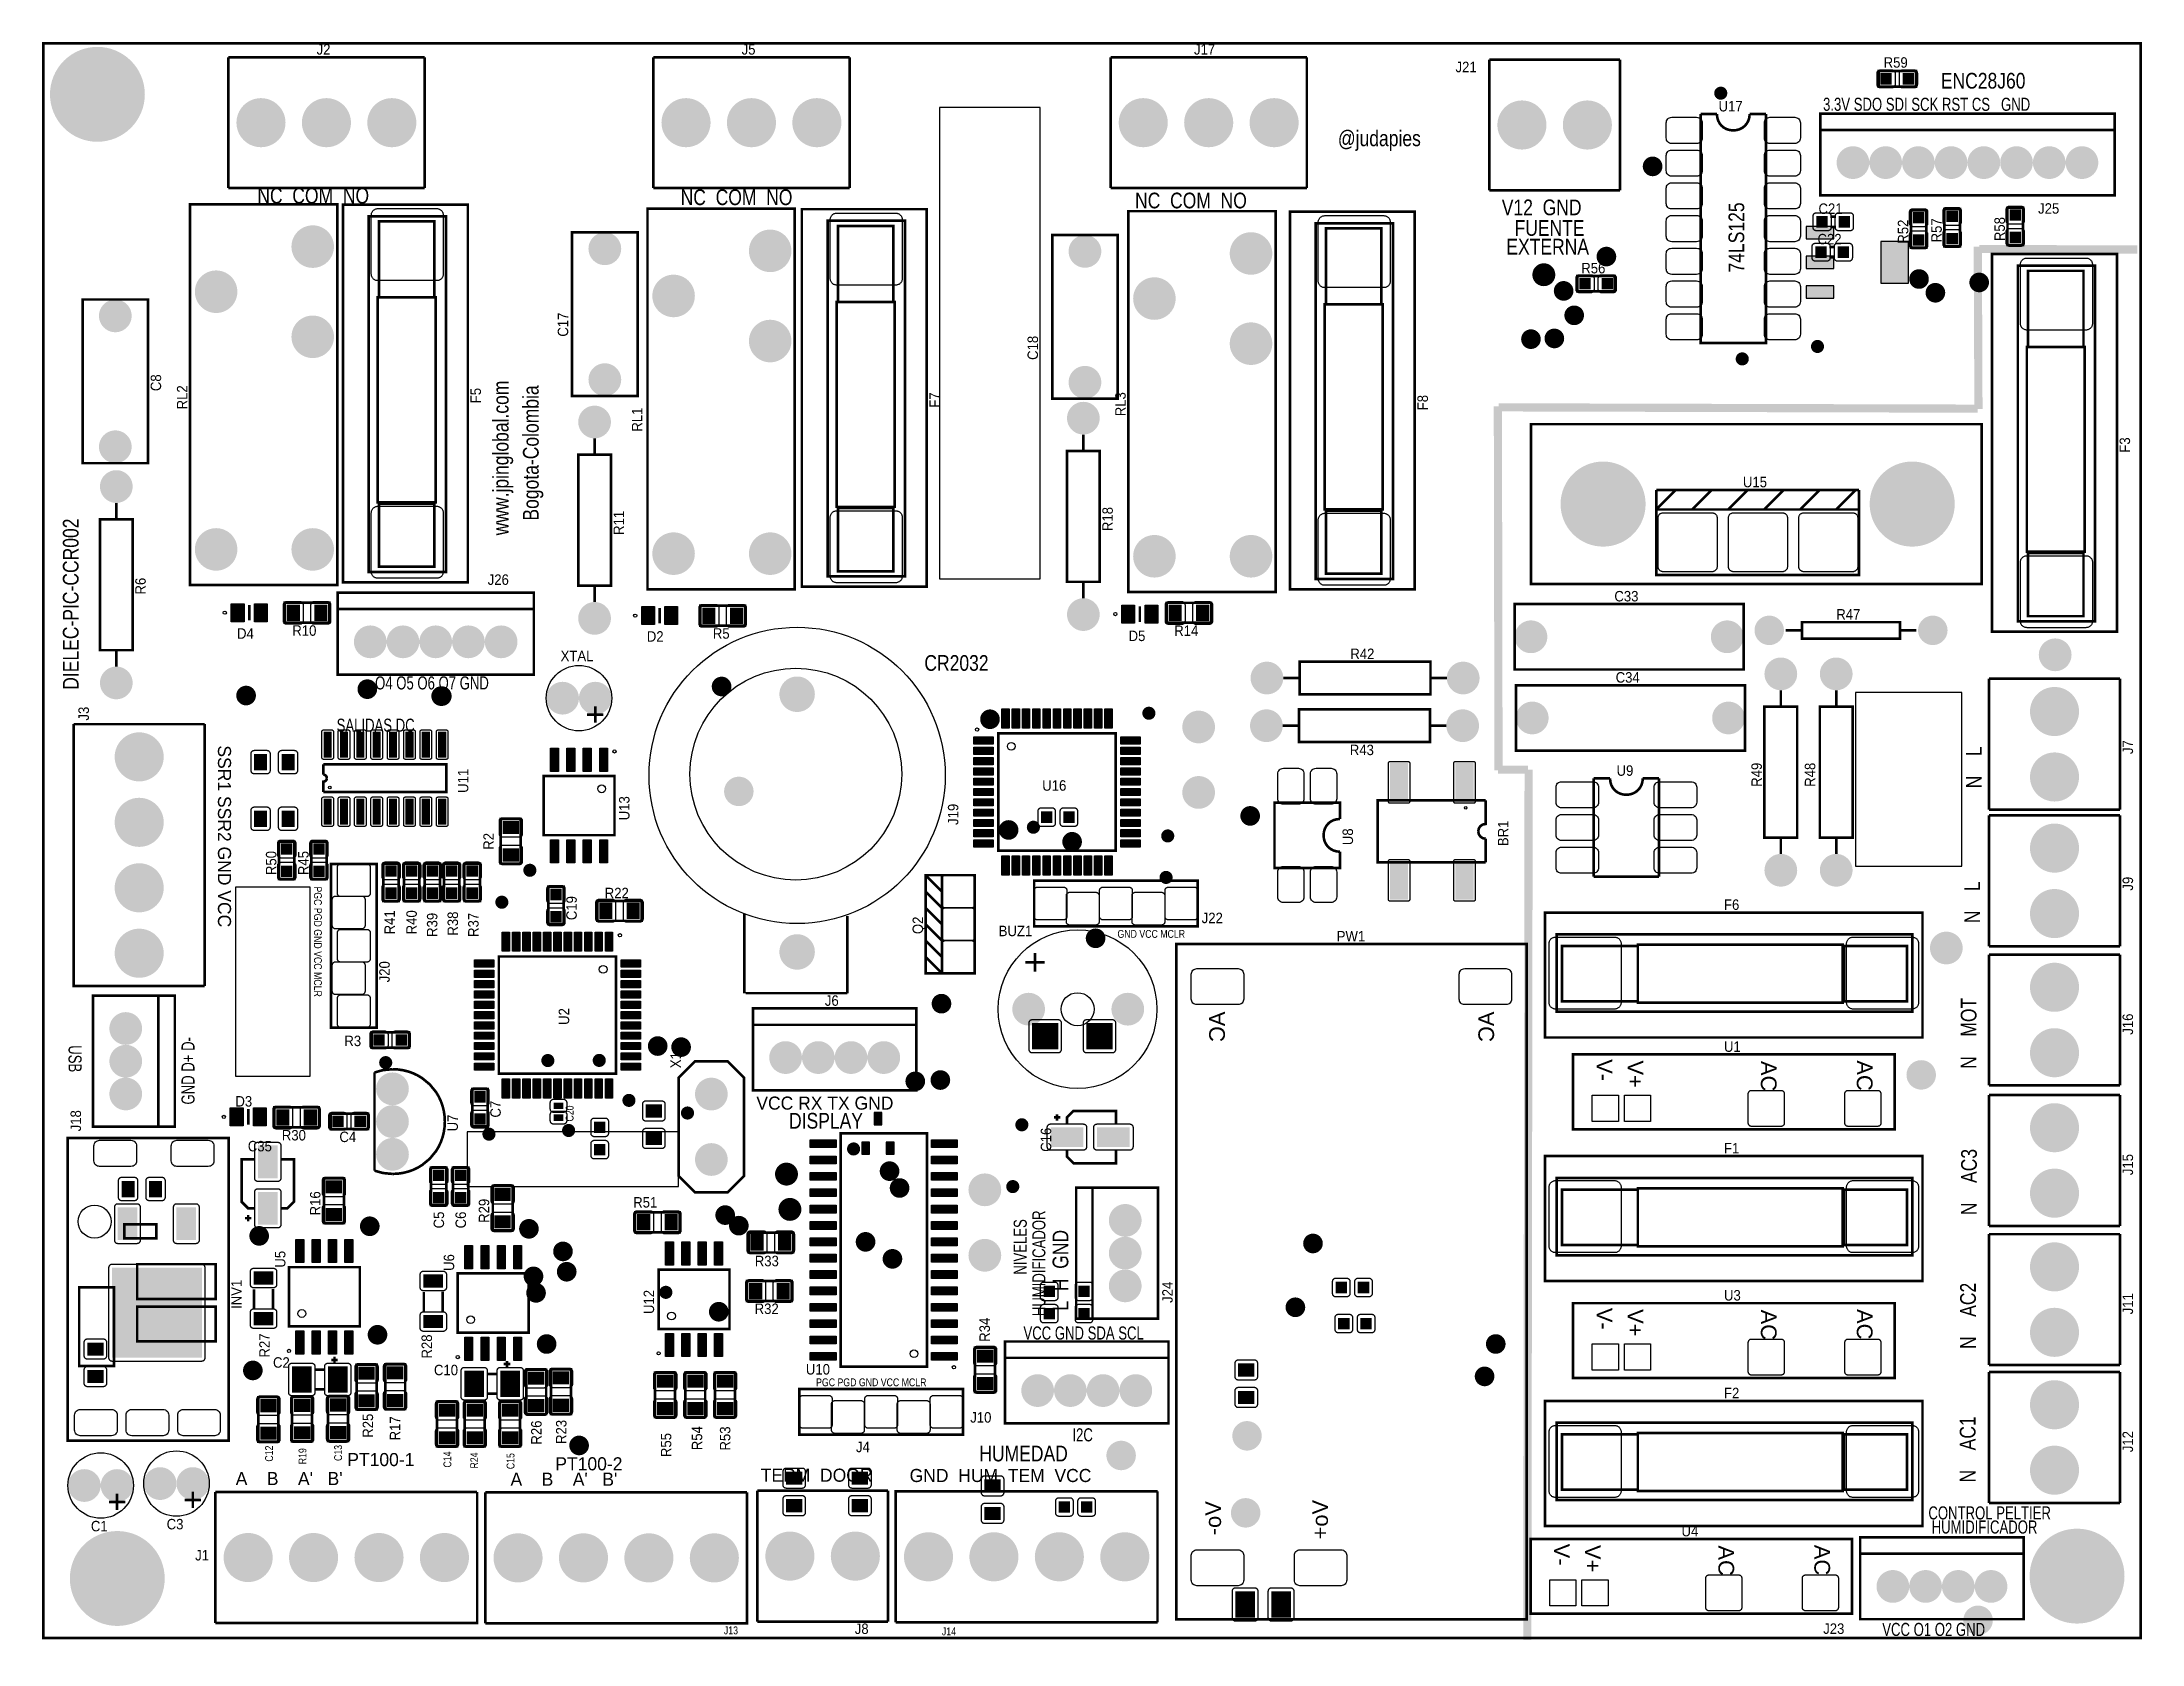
# Model space of a CAD drawing. Header units: inches. Extents: x -3.21 to 3.21, y -2.45 to 2.45.
import ezdxf

# ---------------------------------------------------------------- set-up
doc = ezdxf.new("R2010")
doc.units = ezdxf.units.IN
doc.layers.get('0').update_dxf_attribs({"linetype": 'CONTINUOUS'})

msp = doc.modelspace()

# ---------------------------------------------------------------- texts
for s, height, width, p in [('J2', 0.032, 0.9375, (-2.370154, 2.408927)), ('J2', 0.032, 0.9375, (-2.370154, 2.408927)), ('J2', 0.032, 0.9375, (-2.370154, 2.408927)), ('J5', 0.032, 0.9375, (-1.070941, 2.408927)), ('J5', 0.032, 0.9375, (-1.070941, 2.408927)), ('J5', 0.032, 0.9375, (-1.070941, 2.408927)), ('J17', 0.032, 0.9375, (0.311697, 2.408927)), ('J17', 0.032, 0.9375, (0.311697, 2.408927)), ('J17', 0.032, 0.9375, (0.311697, 2.408927)), ('J21', 0.032, 0.9375, (1.111177, 2.355061)), ('J21', 0.032, 0.9375, (1.111177, 2.355061)), ('J21', 0.032, 0.9375, (1.111177, 2.355061)), ('R59', 0.032, 0.9375, (2.419815, 2.368935)), ('R59', 0.032, 0.9375, (2.419815, 2.368935)), ('R59', 0.032, 0.9375, (2.419815, 2.368935)), ('ENC28J60', 0.048, 0.833333, (2.59461, 2.305132)), ('ENC28J60', 0.048, 0.833333, (2.59461, 2.305132)), ('ENC28J60', 0.048, 0.833333, (2.59461, 2.305132)), ('U17', 0.032, 0.9375, (1.91524, 2.235305)), ('U17', 0.032, 0.9375, (1.91524, 2.235305)), ('U17', 0.032, 0.9375, (1.91524, 2.235305)), ('3.3V SDO SDI SCK RST CS   GND', 0.04, 0.75, (2.23461, 2.237132)), ('3.3V SDO SDI SCK RST CS   GND', 0.04, 0.75, (2.23461, 2.237132)), ('3.3V SDO SDI SCK RST CS   GND', 0.04, 0.75, (2.23461, 2.237132)), ('@judapies', 0.048, 0.833333, (0.75161, 2.129132)), ('@judapies', 0.048, 0.833333, (0.75161, 2.129132)), ('@judapies', 0.048, 0.833333, (0.75161, 2.129132)), ('NC  COM  NO', 0.048, 0.833333, (-2.55139, 1.954132)), ('NC  COM  NO', 0.048, 0.833333, (-2.55139, 1.954132)), ('NC  COM  NO', 0.048, 0.833333, (-2.55139, 1.954132)), ('NC  COM  NO', 0.048, 0.833333, (-1.25739, 1.949132)), ('NC  COM  NO', 0.048, 0.833333, (-1.25739, 1.949132)), ('NC  COM  NO', 0.048, 0.833333, (-1.25739, 1.949132)), ('NC  COM  NO', 0.048, 0.833333, (0.13161, 1.939132)), ('NC  COM  NO', 0.048, 0.833333, (0.13161, 1.939132)), ('NC  COM  NO', 0.048, 0.833333, (0.13161, 1.939132)), ('V12  GND', 0.048, 0.833333, (1.25261, 1.918132)), ('V12  GND', 0.048, 0.833333, (1.25261, 1.918132)), ('V12  GND', 0.048, 0.833333, (1.25261, 1.918132)), ('C21', 0.032, 0.9375, (2.22061, 1.922132)), ('C21', 0.032, 0.9375, (2.22061, 1.922132)), ('C21', 0.032, 0.9375, (2.22061, 1.922132)), ('J25', 0.032, 0.9375, (2.891988, 1.92288)), ('J25', 0.032, 0.9375, (2.891988, 1.92288)), ('J25', 0.032, 0.9375, (2.891988, 1.92288)), ('FUENTE', 0.048, 0.833333, (1.29161, 1.855132)), ('FUENTE', 0.048, 0.833333, (1.29161, 1.855132)), ('FUENTE', 0.048, 0.833333, (1.29161, 1.855132)), ('C22', 0.032, 0.9375, (2.21761, 1.829132)), ('C22', 0.032, 0.9375, (2.21761, 1.829132)), ('C22', 0.032, 0.9375, (2.21761, 1.829132)), ('EXTERNA', 0.048, 0.833333, (1.26661, 1.798132)), ('EXTERNA', 0.048, 0.833333, (1.26661, 1.798132)), ('EXTERNA', 0.048, 0.833333, (1.26661, 1.798132)), ('R56', 0.032, 0.9375, (1.495555, 1.740423)), ('R56', 0.032, 0.9375, (1.495555, 1.740423)), ('R56', 0.032, 0.9375, (1.495555, 1.740423)), ('U15', 0.032, 0.9375, (1.98965, 1.086959)), ('U15', 0.032, 0.9375, (1.98965, 1.086959)), ('U15', 0.032, 0.9375, (1.98965, 1.086959)), ('J26', 0.032, 0.9375, (-1.847092, 0.78865)), ('J26', 0.032, 0.9375, (-1.847092, 0.78865)), ('J26', 0.032, 0.9375, (-1.847092, 0.78865)), ('C33', 0.032, 0.9375, (1.596736, 0.738061)), ('C33', 0.032, 0.9375, (1.596736, 0.738061)), ('C33', 0.032, 0.9375, (1.596736, 0.738061)), ('R47', 0.032, 0.9375, (2.275083, 0.682746)), ('R47', 0.032, 0.9375, (2.275083, 0.682746)), ('R47', 0.032, 0.9375, (2.275083, 0.682746)), ('D4', 0.032, 0.9375, (-2.613307, 0.624191)), ('D4', 0.032, 0.9375, (-2.613307, 0.624191)), ('D4', 0.032, 0.9375, (-2.613307, 0.624191)), ('R10', 0.032, 0.9375, (-2.44439, 0.633132)), ('R10', 0.032, 0.9375, (-2.44439, 0.633132)), ('R10', 0.032, 0.9375, (-2.44439, 0.633132)), ('D2', 0.032, 0.9375, (-1.360819, 0.615191)), ('D2', 0.032, 0.9375, (-1.360819, 0.615191)), ('D2', 0.032, 0.9375, (-1.360819, 0.615191)), ('R5', 0.032, 0.9375, (-1.158902, 0.624132)), ('R5', 0.032, 0.9375, (-1.158902, 0.624132)), ('R5', 0.032, 0.9375, (-1.158902, 0.624132)), ('D5', 0.032, 0.9375, (0.111835, 0.616939)), ('D5', 0.032, 0.9375, (0.111835, 0.616939)), ('D5', 0.032, 0.9375, (0.111835, 0.616939)), ('R14', 0.032, 0.9375, (0.251319, 0.632817)), ('R14', 0.032, 0.9375, (0.251319, 0.632817)), ('R14', 0.032, 0.9375, (0.251319, 0.632817)), ('XTAL', 0.032, 0.9375, (-1.624209, 0.55551)), ('XTAL', 0.032, 0.9375, (-1.624209, 0.55551)), ('XTAL', 0.032, 0.9375, (-1.624209, 0.55551)), ('R42', 0.032, 0.9375, (0.78965, 0.562077)), ('R42', 0.032, 0.9375, (0.78965, 0.562077)), ('R42', 0.032, 0.9375, (0.78965, 0.562077)), ('CR2032', 0.048, 0.833333, (-0.51239, 0.526132)), ('CR2032', 0.048, 0.833333, (-0.51239, 0.526132)), ('CR2032', 0.048, 0.833333, (-0.51239, 0.526132)), ('C34', 0.032, 0.9375, (1.600673, 0.49003)), ('C34', 0.032, 0.9375, (1.600673, 0.49003)), ('C34', 0.032, 0.9375, (1.600673, 0.49003)), ('O4 O5 O6 O7 GND', 0.04, 0.75, (-2.19139, 0.469132)), ('O4 O5 O6 O7 GND', 0.04, 0.75, (-2.19139, 0.469132)), ('O4 O5 O6 O7 GND', 0.04, 0.75, (-2.19139, 0.469132)), ('SALIDAS DC', 0.04, 0.75, (-2.308955, 0.339947)), ('SALIDAS DC', 0.04, 0.75, (-2.308955, 0.339947)), ('SALIDAS DC', 0.04, 0.75, (-2.308955, 0.339947)), ('R43', 0.032, 0.9375, (0.788075, 0.268407)), ('R43', 0.032, 0.9375, (0.788075, 0.268407)), ('R43', 0.032, 0.9375, (0.788075, 0.268407)), ('U9', 0.032, 0.9375, (1.603469, 0.205384)), ('U9', 0.032, 0.9375, (1.603469, 0.205384)), ('U9', 0.032, 0.9375, (1.603469, 0.205384)), ('U16', 0.032, 0.9375, (-0.152083, 0.15975)), ('U16', 0.032, 0.9375, (-0.152083, 0.15975)), ('U16', 0.032, 0.9375, (-0.152083, 0.15975)), ('R22', 0.032, 0.9375, (-1.48939, -0.168868)), ('R22', 0.032, 0.9375, (-1.48939, -0.168868)), ('R22', 0.032, 0.9375, (-1.48939, -0.168868)), ('F6', 0.032, 0.9375, (1.931815, -0.204459)), ('F6', 0.032, 0.9375, (1.931815, -0.204459)), ('F6', 0.032, 0.9375, (1.931815, -0.204459)), ('BUZ1', 0.032, 0.9375, (-0.285193, -0.284728)), ('BUZ1', 0.032, 0.9375, (-0.285193, -0.284728)), ('BUZ1', 0.032, 0.9375, (-0.285193, -0.284728)), ('J22', 0.032, 0.9375, (0.335319, -0.24501)), ('J22', 0.032, 0.9375, (0.335319, -0.24501)), ('J22', 0.032, 0.9375, (0.335319, -0.24501)), ('GND VCC MCLR', 0.024, 0.833333, (0.077957, -0.289741)), ('GND VCC MCLR', 0.024, 0.833333, (0.077957, -0.289741)), ('GND VCC MCLR', 0.024, 0.833333, (0.077957, -0.289741)), ('PW1', 0.032, 0.9375, (0.748059, -0.300947)), ('PW1', 0.032, 0.9375, (0.748059, -0.300947)), ('PW1', 0.032, 0.9375, (0.748059, -0.300947)), ('+', 0.08, 1.125, (-0.209445, -0.403246)), ('+', 0.08, 1.125, (-0.209445, -0.403246)), ('+', 0.08, 1.125, (-0.209445, -0.403246)), ('J6', 0.032, 0.9375, (-0.816532, -0.497553)), ('J6', 0.032, 0.9375, (-0.816532, -0.497553)), ('J6', 0.032, 0.9375, (-0.816532, -0.497553)), ('R3', 0.032, 0.9375, (-2.285177, -0.620742)), ('R3', 0.032, 0.9375, (-2.285177, -0.620742)), ('R3', 0.032, 0.9375, (-2.285177, -0.620742)), ('U1', 0.032, 0.9375, (1.931815, -0.638144)), ('U1', 0.032, 0.9375, (1.931815, -0.638144)), ('U1', 0.032, 0.9375, (1.931815, -0.638144)), ('D3', 0.032, 0.9375, (-2.618307, -0.805309)), ('D3', 0.032, 0.9375, (-2.618307, -0.805309)), ('D3', 0.032, 0.9375, (-2.618307, -0.805309)), ('DISPLAY', 0.048, 0.833333, (-0.92598, -0.872758)), ('DISPLAY', 0.048, 0.833333, (-0.92598, -0.872758)), ('DISPLAY', 0.048, 0.833333, (-0.92598, -0.872758)), ('R30', 0.032, 0.9375, (-2.47639, -0.908868)), ('R30', 0.032, 0.9375, (-2.47639, -0.908868)), ('R30', 0.032, 0.9375, (-2.47639, -0.908868)), ('C4', 0.032, 0.9375, (-2.300469, -0.913876)), ('C4', 0.032, 0.9375, (-2.300469, -0.913876)), ('C4', 0.032, 0.9375, (-2.300469, -0.913876)), ('C35', 0.032, 0.9375, (-2.58039, -0.942246)), ('C35', 0.032, 0.9375, (-2.58039, -0.942246)), ('C35', 0.032, 0.9375, (-2.58039, -0.942246)), ('F1', 0.032, 0.9375, (1.931815, -0.948553)), ('F1', 0.032, 0.9375, (1.931815, -0.948553)), ('F1', 0.032, 0.9375, (1.931815, -0.948553)), ('R51', 0.032, 0.9375, (-1.402363, -1.113868)), ('R51', 0.032, 0.9375, (-1.402363, -1.113868)), ('R51', 0.032, 0.9375, (-1.402363, -1.113868)), ('R33', 0.032, 0.9375, (-1.030807, -1.293191)), ('R33', 0.032, 0.9375, (-1.030807, -1.293191)), ('R33', 0.032, 0.9375, (-1.030807, -1.293191)), ('R32', 0.032, 0.9375, (-1.031138, -1.439104)), ('R32', 0.032, 0.9375, (-1.031138, -1.439104)), ('R32', 0.032, 0.9375, (-1.031138, -1.439104)), ('U3', 0.032, 0.9375, (1.931815, -1.397986)), ('U3', 0.032, 0.9375, (1.931815, -1.397986)), ('U3', 0.032, 0.9375, (1.931815, -1.397986)), ('VCC GND SDA SCL', 0.04, 0.75, (-0.209445, -1.517301)), ('VCC GND SDA SCL', 0.04, 0.75, (-0.209445, -1.517301)), ('VCC GND SDA SCL', 0.04, 0.75, (-0.209445, -1.517301)), ('C2', 0.032, 0.9375, (-2.50339, -1.603246)), ('C2', 0.032, 0.9375, (-2.50339, -1.603246)), ('C2', 0.032, 0.9375, (-2.50339, -1.603246)), ('C10', 0.032, 0.9375, (-2.01139, -1.626246)), ('C10', 0.032, 0.9375, (-2.01139, -1.626246)), ('C10', 0.032, 0.9375, (-2.01139, -1.626246)), ('U10', 0.032, 0.9375, (-0.874524, -1.624096)), ('U10', 0.032, 0.9375, (-0.874524, -1.624096)), ('U10', 0.032, 0.9375, (-0.874524, -1.624096)), ('PGC PGD GND VCC MCLR', 0.024, 0.833333, (-0.843303, -1.65982)), ('PGC PGD GND VCC MCLR', 0.024, 0.833333, (-0.843303, -1.65982)), ('PGC PGD GND VCC MCLR', 0.024, 0.833333, (-0.843303, -1.65982)), ('F2', 0.032, 0.9375, (1.931815, -1.696585)), ('F2', 0.032, 0.9375, (1.931815, -1.696585)), ('F2', 0.032, 0.9375, (1.931815, -1.696585)), ('J10', 0.032, 0.9375, (-0.372161, -1.770994)), ('J10', 0.032, 0.9375, (-0.372161, -1.770994)), ('J10', 0.032, 0.9375, (-0.372161, -1.770994)), ('I2C', 0.04, 0.75, (-0.059839, -1.828325)), ('I2C', 0.04, 0.75, (-0.059839, -1.828325)), ('I2C', 0.04, 0.75, (-0.059839, -1.828325)), ('J4', 0.032, 0.9375, (-0.72139, -1.861388)), ('J4', 0.032, 0.9375, (-0.72139, -1.861388)), ('J4', 0.032, 0.9375, (-0.72139, -1.861388)), ('HUMEDAD', 0.048, 0.833333, (-0.34439, -1.889515)), ('HUMEDAD', 0.048, 0.833333, (-0.34439, -1.889515)), ('HUMEDAD', 0.048, 0.833333, (-0.34439, -1.889515)), ('CONTROL PELTIER', 0.04, 0.75, (2.55661, -2.066868)), ('CONTROL PELTIER', 0.04, 0.75, (2.55661, -2.066868)), ('CONTROL PELTIER', 0.04, 0.75, (2.55661, -2.066868)), ('C1', 0.032, 0.9375, (-3.060075, -2.103168)), ('C1', 0.032, 0.9375, (-3.060075, -2.103168)), ('C1', 0.032, 0.9375, (-3.060075, -2.103168)), ('C3', 0.032, 0.9375, (-2.82839, -2.097246)), ('C3', 0.032, 0.9375, (-2.82839, -2.097246)), ('C3', 0.032, 0.9375, (-2.82839, -2.097246)), ('U4', 0.032, 0.9375, (1.801894, -2.118459)), ('U4', 0.032, 0.9375, (1.801894, -2.118459)), ('U4', 0.032, 0.9375, (1.801894, -2.118459)), ('HUMIDIFICADOR', 0.04, 0.75, (2.56661, -2.109868)), ('HUMIDIFICADOR', 0.04, 0.75, (2.56661, -2.109868)), ('HUMIDIFICADOR', 0.04, 0.75, (2.56661, -2.109868)), ('J1', 0.032, 0.9375, (-2.74139, -2.192246)), ('J1', 0.032, 0.9375, (-2.74139, -2.192246)), ('J1', 0.032, 0.9375, (-2.74139, -2.192246)), ('J13', 0.024, 0.833333, (-1.125193, -2.417813)), ('J13', 0.024, 0.833333, (-1.125193, -2.417813)), ('J13', 0.024, 0.833333, (-1.125193, -2.417813)), ('J8', 0.032, 0.9375, (-0.725113, -2.416868)), ('J8', 0.032, 0.9375, (-0.725113, -2.416868)), ('J8', 0.032, 0.9375, (-0.725113, -2.416868)), ('J14', 0.024, 0.833333, (-0.458768, -2.420994)), ('J14', 0.024, 0.833333, (-0.458768, -2.420994)), ('J14', 0.024, 0.833333, (-0.458768, -2.420994)), ('J23', 0.032, 0.9375, (2.235035, -2.416514)), ('J23', 0.032, 0.9375, (2.235035, -2.416514)), ('J23', 0.032, 0.9375, (2.235035, -2.416514)), ('VCC O1 O2 GND', 0.04, 0.75, (2.41561, -2.422868)), ('VCC O1 O2 GND', 0.04, 0.75, (2.41561, -2.422868)), ('VCC O1 O2 GND', 0.04, 0.75, (2.41561, -2.422868))]:
    msp.add_text(s, height=height, dxfattribs=dict(width=width)).set_placement(p)
for s, height, rotation, width, p in [('74LS125', 0.048, 90, 0.833333, (1.99361, 1.743132)), ('74LS125', 0.048, 90, 0.833333, (1.99361, 1.743132)), ('74LS125', 0.048, 90, 0.833333, (1.99361, 1.743132)), ('R52', 0.032, 90, 0.9375, (2.495154, 1.831124)), ('R52', 0.032, 90, 0.9375, (2.495154, 1.831124)), ('R52', 0.032, 90, 0.9375, (2.495154, 1.831124)), ('R57', 0.032, 90, 0.9375, (2.597516, 1.835061)), ('R57', 0.032, 90, 0.9375, (2.597516, 1.835061)), ('R57', 0.032, 90, 0.9375, (2.597516, 1.835061)), ('R58', 0.032, 90, 0.9375, (2.790429, 1.838998)), ('R58', 0.032, 90, 0.9375, (2.790429, 1.838998)), ('R58', 0.032, 90, 0.9375, (2.790429, 1.838998)), ('C17', 0.032, 90, 0.9375, (-1.601075, 1.547073)), ('C17', 0.032, 90, 0.9375, (-1.601075, 1.547073)), ('C17', 0.032, 90, 0.9375, (-1.601075, 1.547073)), ('C18', 0.032, 90, 0.9375, (-0.165043, 1.476081)), ('C18', 0.032, 90, 0.9375, (-0.165043, 1.476081)), ('C18', 0.032, 90, 0.9375, (-0.165043, 1.476081)), ('C8', 0.032, 90, 0.9375, (-2.84539, 1.380632)), ('C8', 0.032, 90, 0.9375, (-2.84539, 1.380632)), ('C8', 0.032, 90, 0.9375, (-2.84539, 1.380632)), ('RL2', 0.032, 90, 0.9375, (-2.765012, 1.32488)), ('RL2', 0.032, 90, 0.9375, (-2.765012, 1.32488)), ('RL2', 0.032, 90, 0.9375, (-2.765012, 1.32488)), ('F5', 0.032, 90, 0.9375, (-1.86787, 1.343581)), ('F5', 0.032, 90, 0.9375, (-1.86787, 1.343581)), ('F5', 0.032, 90, 0.9375, (-1.86787, 1.343581)), ('www.jpinglobal.com', 0.048, 90, 0.833333, (-1.78339, 0.940132)), ('www.jpinglobal.com', 0.048, 90, 0.833333, (-1.78339, 0.940132)), ('www.jpinglobal.com', 0.048, 90, 0.833333, (-1.78339, 0.940132)), ('Bogota-Colombia', 0.048, 90, 0.833333, (-1.69139, 0.985132)), ('Bogota-Colombia', 0.048, 90, 0.833333, (-1.69139, 0.985132)), ('Bogota-Colombia', 0.048, 90, 0.833333, (-1.69139, 0.985132)), ('F7', 0.032, 90, 0.9375, (-0.465067, 1.329833)), ('F7', 0.032, 90, 0.9375, (-0.465067, 1.329833)), ('F7', 0.032, 90, 0.9375, (-0.465067, 1.329833)), ('RL3', 0.032, 90, 0.9375, (0.103051, 1.303943)), ('RL3', 0.032, 90, 0.9375, (0.103051, 1.303943)), ('RL3', 0.032, 90, 0.9375, (0.103051, 1.303943)), ('F8', 0.032, 90, 0.9375, (1.02672, 1.322148)), ('F8', 0.032, 90, 0.9375, (1.02672, 1.322148)), ('F8', 0.032, 90, 0.9375, (1.02672, 1.322148)), ('RL1', 0.032, 90, 0.9375, (-1.374539, 1.256825)), ('RL1', 0.032, 90, 0.9375, (-1.374539, 1.256825)), ('RL1', 0.032, 90, 0.9375, (-1.374539, 1.256825)), ('F3', 0.032, 90, 0.9375, (3.173075, 1.192581)), ('F3', 0.032, 90, 0.9375, (3.173075, 1.192581)), ('F3', 0.032, 90, 0.9375, (3.173075, 1.192581)), ('DIELEC-PIC-CCR002', 0.048, 90, 0.833333, (-3.097681, 0.468195)), ('DIELEC-PIC-CCR002', 0.048, 90, 0.833333, (-3.097681, 0.468195)), ('DIELEC-PIC-CCR002', 0.048, 90, 0.833333, (-3.097681, 0.468195)), ('R11', 0.032, 90, 0.9375, (-1.430469, 0.941321)), ('R11', 0.032, 90, 0.9375, (-1.430469, 0.941321)), ('R11', 0.032, 90, 0.9375, (-1.430469, 0.941321)), ('R18', 0.032, 90, 0.9375, (0.06361, 0.953006)), ('R18', 0.032, 90, 0.9375, (0.06361, 0.953006)), ('R18', 0.032, 90, 0.9375, (0.06361, 0.953006)), ('R6', 0.032, 90, 0.9375, (-2.89239, 0.759132)), ('R6', 0.032, 90, 0.9375, (-2.89239, 0.759132)), ('R6', 0.032, 90, 0.9375, (-2.89239, 0.759132)), ('J3', 0.032, 90, 0.9375, (-3.066091, 0.374077)), ('J3', 0.032, 90, 0.9375, (-3.066091, 0.374077)), ('J3', 0.032, 90, 0.9375, (-3.066091, 0.374077)), ('N    L', 0.048, 90, 0.833333, (2.71961, 0.167132)), ('N    L', 0.048, 90, 0.833333, (2.71961, 0.167132)), ('N    L', 0.048, 90, 0.833333, (2.71961, 0.167132)), ('J7', 0.032, 90, 0.9375, (3.18213, 0.271715)), ('J7', 0.032, 90, 0.9375, (3.18213, 0.271715)), ('J7', 0.032, 90, 0.9375, (3.18213, 0.271715)), ('U11', 0.032, 90, 0.9375, (-1.90639, 0.153132)), ('U11', 0.032, 90, 0.9375, (-1.90639, 0.153132)), ('U11', 0.032, 90, 0.9375, (-1.90639, 0.153132)), ('R49', 0.032, 90, 0.9375, (2.047516, 0.171675)), ('R49', 0.032, 90, 0.9375, (2.047516, 0.171675)), ('R49', 0.032, 90, 0.9375, (2.047516, 0.171675)), ('R48', 0.032, 90, 0.9375, (2.210807, 0.171675)), ('R48', 0.032, 90, 0.9375, (2.210807, 0.171675)), ('R48', 0.032, 90, 0.9375, (2.210807, 0.171675)), ('U13', 0.032, 90, 0.9375, (-1.41372, 0.069368)), ('U13', 0.032, 90, 0.9375, (-1.41372, 0.069368)), ('U13', 0.032, 90, 0.9375, (-1.41372, 0.069368)), ('J19', 0.032, 90, 0.9375, (-0.408579, 0.055195)), ('J19', 0.032, 90, 0.9375, (-0.408579, 0.055195)), ('J19', 0.032, 90, 0.9375, (-0.408579, 0.055195)), ('BR1', 0.032, 90, 0.9375, (1.272697, -0.009427)), ('BR1', 0.032, 90, 0.9375, (1.272697, -0.009427)), ('BR1', 0.032, 90, 0.9375, (1.272697, -0.009427)), ('R2', 0.032, 90, 0.9375, (-1.828421, -0.020679)), ('R2', 0.032, 90, 0.9375, (-1.828421, -0.020679)), ('R2', 0.032, 90, 0.9375, (-1.828421, -0.020679)), ('U8', 0.032, 90, 0.9375, (0.797878, -0.006632)), ('U8', 0.032, 90, 0.9375, (0.797878, -0.006632)), ('U8', 0.032, 90, 0.9375, (0.797878, -0.006632)), ('R50', 0.032, 90, 0.9375, (-2.493035, -0.09801)), ('R50', 0.032, 90, 0.9375, (-2.493035, -0.09801)), ('R50', 0.032, 90, 0.9375, (-2.493035, -0.09801)), ('R45', 0.032, 90, 0.9375, (-2.39461, -0.09801)), ('R45', 0.032, 90, 0.9375, (-2.39461, -0.09801)), ('R45', 0.032, 90, 0.9375, (-2.39461, -0.09801)), ('N    L', 0.048, 90, 0.833333, (2.71461, -0.244868)), ('N    L', 0.048, 90, 0.833333, (2.71461, -0.244868)), ('N    L', 0.048, 90, 0.833333, (2.71461, -0.244868)), ('J9', 0.032, 90, 0.9375, (3.18213, -0.145608)), ('J9', 0.032, 90, 0.9375, (3.18213, -0.145608)), ('J9', 0.032, 90, 0.9375, (3.18213, -0.145608)), ('PGC PGD GND VCC MCLR', 0.024, -90, 0.833333, (-2.378177, -0.13282)), ('PGC PGD GND VCC MCLR', 0.024, -90, 0.833333, (-2.378177, -0.13282)), ('PGC PGD GND VCC MCLR', 0.024, -90, 0.833333, (-2.378177, -0.13282)), ('C19', 0.032, 90, 0.9375, (-1.574957, -0.235805)), ('C19', 0.032, 90, 0.9375, (-1.574957, -0.235805)), ('C19', 0.032, 90, 0.9375, (-1.574957, -0.235805)), ('R41', 0.032, 90, 0.9375, (-2.130831, -0.279112)), ('R41', 0.032, 90, 0.9375, (-2.130831, -0.279112)), ('R41', 0.032, 90, 0.9375, (-2.130831, -0.279112)), ('R40', 0.032, 90, 0.9375, (-2.063902, -0.279112)), ('R40', 0.032, 90, 0.9375, (-2.063902, -0.279112)), ('R40', 0.032, 90, 0.9375, (-2.063902, -0.279112)), ('R39', 0.032, 90, 0.9375, (-2.000909, -0.286986)), ('R39', 0.032, 90, 0.9375, (-2.000909, -0.286986)), ('R39', 0.032, 90, 0.9375, (-2.000909, -0.286986)), ('R38', 0.032, 90, 0.9375, (-1.937917, -0.283049)), ('R38', 0.032, 90, 0.9375, (-1.937917, -0.283049)), ('R38', 0.032, 90, 0.9375, (-1.937917, -0.283049)), ('R37', 0.032, 90, 0.9375, (-1.874925, -0.286986)), ('R37', 0.032, 90, 0.9375, (-1.874925, -0.286986)), ('R37', 0.032, 90, 0.9375, (-1.874925, -0.286986)), ('Q2', 0.032, 90, 0.9375, (-0.516484, -0.278309)), ('Q2', 0.032, 90, 0.9375, (-0.516484, -0.278309)), ('Q2', 0.032, 90, 0.9375, (-0.516484, -0.278309)), ('J20', 0.032, 90, 0.9375, (-2.146705, -0.425797)), ('J20', 0.032, 90, 0.9375, (-2.146705, -0.425797)), ('J20', 0.032, 90, 0.9375, (-2.146705, -0.425797)), ('U2', 0.032, 90, 0.9375, (-1.59798, -0.555884)), ('U2', 0.032, 90, 0.9375, (-1.59798, -0.555884)), ('U2', 0.032, 90, 0.9375, (-1.59798, -0.555884)), ('N    MOT', 0.048, 90, 0.833333, (2.70361, -0.689868)), ('N    MOT', 0.048, 90, 0.833333, (2.70361, -0.689868)), ('N    MOT', 0.048, 90, 0.833333, (2.70361, -0.689868)), ('J16', 0.032, 90, 0.9375, (3.18213, -0.585805)), ('J16', 0.032, 90, 0.9375, (3.18213, -0.585805)), ('J16', 0.032, 90, 0.9375, (3.18213, -0.585805)), ('USB', 0.04, -90, 0.75, (-3.128461, -0.61797)), ('USB', 0.04, -90, 0.75, (-3.128461, -0.61797)), ('USB', 0.04, -90, 0.75, (-3.128461, -0.61797)), ('GND D+ D-', 0.04, 90, 0.75, (-2.743185, -0.799073)), ('GND D+ D-', 0.04, 90, 0.75, (-2.743185, -0.799073)), ('GND D+ D-', 0.04, 90, 0.75, (-2.743185, -0.799073)), ('X1', 0.032, 90, 0.9375, (-1.2565, -0.688057)), ('X1', 0.032, 90, 0.9375, (-1.2565, -0.688057)), ('X1', 0.032, 90, 0.9375, (-1.2565, -0.688057)), ('V-', 0.048, -90, 1.041667, (1.542398, -0.660474)), ('V-', 0.048, -90, 1.041667, (1.542398, -0.660474)), ('V-', 0.048, -90, 1.041667, (1.542398, -0.660474)), ('V+', 0.048, -90, 1.041667, (1.636886, -0.664411)), ('V+', 0.048, -90, 1.041667, (1.636886, -0.664411)), ('V+', 0.048, -90, 1.041667, (1.636886, -0.664411)), ('AC', 0.048, -90, 1.041667, (2.044587, -0.665907)), ('AC', 0.048, -90, 1.041667, (2.044587, -0.665907)), ('AC', 0.048, -90, 1.041667, (2.044587, -0.665907)), ('AC', 0.048, -90, 1.041667, (2.337862, -0.664033)), ('AC', 0.048, -90, 1.041667, (2.337862, -0.664033)), ('AC', 0.048, -90, 1.041667, (2.337862, -0.664033)), ('J18', 0.032, 90, 0.9375, (-3.090311, -0.881081)), ('J18', 0.032, 90, 0.9375, (-3.090311, -0.881081)), ('J18', 0.032, 90, 0.9375, (-3.090311, -0.881081)), ('U7', 0.032, 90, 0.9375, (-1.938181, -0.881156)), ('U7', 0.032, 90, 0.9375, (-1.938181, -0.881156)), ('U7', 0.032, 90, 0.9375, (-1.938181, -0.881156)), ('C7', 0.032, 90, 0.9375, (-1.80724, -0.838915)), ('C7', 0.032, 90, 0.9375, (-1.80724, -0.838915)), ('C7', 0.032, 90, 0.9375, (-1.80724, -0.838915)), ('C20', 0.024, 90, 0.833333, (-1.584705, -0.85101)), ('C20', 0.024, 90, 0.833333, (-1.584705, -0.85101)), ('C20', 0.024, 90, 0.833333, (-1.584705, -0.85101)), ('C16', 0.032, 90, 0.9375, (-0.124643, -0.943567)), ('C16', 0.032, 90, 0.9375, (-0.124643, -0.943567)), ('C16', 0.032, 90, 0.9375, (-0.124643, -0.943567)), ('N    AC3', 0.048, 90, 0.833333, (2.70461, -1.136868)), ('N    AC3', 0.048, 90, 0.833333, (2.70461, -1.136868)), ('N    AC3', 0.048, 90, 0.833333, (2.70461, -1.136868)), ('J15', 0.032, 90, 0.9375, (3.18213, -1.014939)), ('J15', 0.032, 90, 0.9375, (3.18213, -1.014939)), ('J15', 0.032, 90, 0.9375, (3.18213, -1.014939)), ('R16', 0.032, 90, 0.9375, (-2.358327, -1.137813)), ('R16', 0.032, 90, 0.9375, (-2.358327, -1.137813)), ('R16', 0.032, 90, 0.9375, (-2.358327, -1.137813)), ('R29', 0.032, 90, 0.9375, (-1.842453, -1.16075)), ('R29', 0.032, 90, 0.9375, (-1.842453, -1.16075)), ('R29', 0.032, 90, 0.9375, (-1.842453, -1.16075)), ('C5', 0.032, 90, 0.9375, (-1.980469, -1.177498)), ('C5', 0.032, 90, 0.9375, (-1.980469, -1.177498)), ('C5', 0.032, 90, 0.9375, (-1.980469, -1.177498)), ('C6', 0.032, 90, 0.9375, (-1.913539, -1.177498)), ('C6', 0.032, 90, 0.9375, (-1.913539, -1.177498)), ('C6', 0.032, 90, 0.9375, (-1.913539, -1.177498)), ('NIVELES', 0.04, 90, 0.75, (-0.19939, -1.318868)), ('NIVELES', 0.04, 90, 0.75, (-0.19939, -1.318868)), ('NIVELES', 0.04, 90, 0.75, (-0.19939, -1.318868)), ('HUMIDIFICADOR', 0.04, 90, 0.75, (-0.14239, -1.445868)), ('HUMIDIFICADOR', 0.04, 90, 0.75, (-0.14239, -1.445868)), ('HUMIDIFICADOR', 0.04, 90, 0.75, (-0.14239, -1.445868)), ('L  H  GND', 0.048, 90, 0.833333, (-0.07239, -1.428868)), ('L  H  GND', 0.048, 90, 0.833333, (-0.07239, -1.428868)), ('L  H  GND', 0.048, 90, 0.833333, (-0.07239, -1.428868)), ('U5', 0.032, 90, 0.9375, (-2.4655, -1.297482)), ('U5', 0.032, 90, 0.9375, (-2.4655, -1.297482)), ('U5', 0.032, 90, 0.9375, (-2.4655, -1.297482)), ('U6', 0.032, 90, 0.9375, (-1.9495, -1.307482)), ('U6', 0.032, 90, 0.9375, (-1.9495, -1.307482)), ('U6', 0.032, 90, 0.9375, (-1.9495, -1.307482)), ('INV1', 0.032, 90, 0.9375, (-2.599154, -1.4236)), ('INV1', 0.032, 90, 0.9375, (-2.599154, -1.4236)), ('INV1', 0.032, 90, 0.9375, (-2.599154, -1.4236)), ('J24', 0.032, 90, 0.9375, (0.246579, -1.405135)), ('J24', 0.032, 90, 0.9375, (0.246579, -1.405135)), ('J24', 0.032, 90, 0.9375, (0.246579, -1.405135)), ('N    AC2', 0.048, 90, 0.833333, (2.70161, -1.545868)), ('N    AC2', 0.048, 90, 0.833333, (2.70161, -1.545868)), ('N    AC2', 0.048, 90, 0.833333, (2.70161, -1.545868)), ('U12', 0.032, 90, 0.9375, (-1.3385, -1.439104)), ('U12', 0.032, 90, 0.9375, (-1.3385, -1.439104)), ('U12', 0.032, 90, 0.9375, (-1.3385, -1.439104)), ('J11', 0.032, 90, 0.9375, (3.18213, -1.440136)), ('J11', 0.032, 90, 0.9375, (3.18213, -1.440136)), ('J11', 0.032, 90, 0.9375, (3.18213, -1.440136)), ('R34', 0.032, 90, 0.9375, (-0.312091, -1.52412)), ('R34', 0.032, 90, 0.9375, (-0.312091, -1.52412)), ('R34', 0.032, 90, 0.9375, (-0.312091, -1.52412)), ('V-', 0.048, -90, 1.041667, (1.542398, -1.420317)), ('V-', 0.048, -90, 1.041667, (1.542398, -1.420317)), ('V-', 0.048, -90, 1.041667, (1.542398, -1.420317)), ('V+', 0.048, -90, 1.041667, (1.636886, -1.424254)), ('V+', 0.048, -90, 1.041667, (1.636886, -1.424254)), ('V+', 0.048, -90, 1.041667, (1.636886, -1.424254)), ('AC', 0.048, -90, 1.041667, (2.044587, -1.42575)), ('AC', 0.048, -90, 1.041667, (2.044587, -1.42575)), ('AC', 0.048, -90, 1.041667, (2.044587, -1.42575)), ('AC', 0.048, -90, 1.041667, (2.337862, -1.423876)), ('AC', 0.048, -90, 1.041667, (2.337862, -1.423876)), ('AC', 0.048, -90, 1.041667, (2.337862, -1.423876)), ('R27', 0.032, 90, 0.9375, (-2.51339, -1.572246)), ('R27', 0.032, 90, 0.9375, (-2.51339, -1.572246)), ('R27', 0.032, 90, 0.9375, (-2.51339, -1.572246)), ('R28', 0.032, 90, 0.9375, (-2.01739, -1.575246)), ('R28', 0.032, 90, 0.9375, (-2.01739, -1.575246)), ('R28', 0.032, 90, 0.9375, (-2.01739, -1.575246)), ('R25', 0.032, 90, 0.9375, (-2.19739, -1.817246)), ('R25', 0.032, 90, 0.9375, (-2.19739, -1.817246)), ('R25', 0.032, 90, 0.9375, (-2.19739, -1.817246)), ('R17', 0.032, 90, 0.9375, (-2.11439, -1.825246)), ('R17', 0.032, 90, 0.9375, (-2.11439, -1.825246)), ('R17', 0.032, 90, 0.9375, (-2.11439, -1.825246)), ('R26', 0.032, 90, 0.9375, (-1.68239, -1.838246)), ('R26', 0.032, 90, 0.9375, (-1.68239, -1.838246)), ('R26', 0.032, 90, 0.9375, (-1.68239, -1.838246)), ('R23', 0.032, 90, 0.9375, (-1.60639, -1.836246)), ('R23', 0.032, 90, 0.9375, (-1.60639, -1.836246)), ('R23', 0.032, 90, 0.9375, (-1.60639, -1.836246)), ('R54', 0.032, 90, 0.9375, (-1.19139, -1.855368)), ('R54', 0.032, 90, 0.9375, (-1.19139, -1.855368)), ('R54', 0.032, 90, 0.9375, (-1.19139, -1.855368)), ('R53', 0.032, 90, 0.9375, (-1.10539, -1.856368)), ('R53', 0.032, 90, 0.9375, (-1.10539, -1.856368)), ('R53', 0.032, 90, 0.9375, (-1.10539, -1.856368)), ('N    AC1', 0.048, 90, 0.833333, (2.70061, -1.953868)), ('N    AC1', 0.048, 90, 0.833333, (2.70061, -1.953868)), ('N    AC1', 0.048, 90, 0.833333, (2.70061, -1.953868)), ('C12', 0.024, 90, 0.833333, (-2.50339, -1.89023)), ('C12', 0.024, 90, 0.833333, (-2.50339, -1.89023)), ('C12', 0.024, 90, 0.833333, (-2.50339, -1.89023)), ('R19', 0.024, 90, 0.833333, (-2.40139, -1.898246)), ('R19', 0.024, 90, 0.833333, (-2.40139, -1.898246)), ('R19', 0.024, 90, 0.833333, (-2.40139, -1.898246)), ('C13', 0.024, 90, 0.833333, (-2.29239, -1.888246)), ('C13', 0.024, 90, 0.833333, (-2.29239, -1.888246)), ('C13', 0.024, 90, 0.833333, (-2.29239, -1.888246)), ('C14', 0.024, 90, 0.833333, (-1.95839, -1.908246)), ('C14', 0.024, 90, 0.833333, (-1.95839, -1.908246)), ('C14', 0.024, 90, 0.833333, (-1.95839, -1.908246)), ('R55', 0.032, 90, 0.9375, (-1.285889, -1.876368)), ('R55', 0.032, 90, 0.9375, (-1.285889, -1.876368)), ('R55', 0.032, 90, 0.9375, (-1.285889, -1.876368)), ('J12', 0.032, 90, 0.9375, (3.18213, -1.861396)), ('J12', 0.032, 90, 0.9375, (3.18213, -1.861396)), ('J12', 0.032, 90, 0.9375, (3.18213, -1.861396)), ('R24', 0.024, 90, 0.833333, (-1.87639, -1.911246)), ('R24', 0.024, 90, 0.833333, (-1.87639, -1.911246)), ('R24', 0.024, 90, 0.833333, (-1.87639, -1.911246)), ('C15', 0.024, 90, 0.833333, (-1.76539, -1.913246)), ('C15', 0.024, 90, 0.833333, (-1.76539, -1.913246)), ('C15', 0.024, 90, 0.833333, (-1.76539, -1.913246)), ('V-', 0.048, -90, 1.041667, (1.412476, -2.140789)), ('V-', 0.048, -90, 1.041667, (1.412476, -2.140789)), ('V-', 0.048, -90, 1.041667, (1.412476, -2.140789)), ('V+', 0.048, -90, 1.041667, (1.506965, -2.144726)), ('V+', 0.048, -90, 1.041667, (1.506965, -2.144726)), ('V+', 0.048, -90, 1.041667, (1.506965, -2.144726)), ('AC', 0.048, -90, 1.041667, (1.914665, -2.146222)), ('AC', 0.048, -90, 1.041667, (1.914665, -2.146222)), ('AC', 0.048, -90, 1.041667, (1.914665, -2.146222)), ('AC', 0.048, -90, 1.041667, (2.207941, -2.144348)), ('AC', 0.048, -90, 1.041667, (2.207941, -2.144348)), ('AC', 0.048, -90, 1.041667, (2.207941, -2.144348))]:
    msp.add_text(s, height=height, rotation=rotation, dxfattribs=dict(width=width)).set_placement(p)
msp.add_text('SSR1 SSR2 GND VCC', height=0.04, rotation=-90).set_placement((-2.671722, 0.298311))
msp.add_text('SSR1 SSR2 GND VCC', height=0.04, rotation=-90).set_placement((-2.671722, 0.298311))
msp.add_text('SSR1 SSR2 GND VCC', height=0.04, rotation=-90).set_placement((-2.671722, 0.298311))
at = {"text_generation_flag": 2, "width": 1.041667}
for s, p in [('AC', (0.406122, -0.514955)), ('AC', (0.406122, -0.514955)), ('AC', (0.406122, -0.514955)), ('AC', (1.228957, -0.514955)), ('AC', (1.228957, -0.514955)), ('AC', (1.228957, -0.514955)), ('Vo-', (0.394311, -2.011018)), ('Vo-', (0.394311, -2.011018)), ('Vo-', (0.394311, -2.011018)), ('Vo+', (0.721083, -2.007081)), ('Vo+', (0.721083, -2.007081)), ('Vo+', (0.721083, -2.007081))]:
    msp.add_text(s, height=0.048, rotation=-270, dxfattribs=at).set_placement(p)
for s, p in [('VCC RX TX GND', (-1.02602, -0.814758)), ('VCC RX TX GND', (-1.02602, -0.814758)), ('VCC RX TX GND', (-1.02602, -0.814758)), ("A    B    A'   B'", (-2.61739, -1.961868)), ("A    B    A'   B'", (-2.61739, -1.961868)), ("A    B    A'   B'", (-2.61739, -1.961868)), ('PT100-1', (-2.27639, -1.903868)), ('PT100-1', (-2.27639, -1.903868)), ('PT100-1', (-2.27639, -1.903868)), ("A    B    A'   B'", (-1.77739, -1.963868)), ("A    B    A'   B'", (-1.77739, -1.963868)), ("A    B    A'   B'", (-1.77739, -1.963868)), ('PT100-2', (-1.64039, -1.916868)), ('PT100-2', (-1.64039, -1.916868)), ('PT100-2', (-1.64039, -1.916868)), ('TERM  DOOR', (-1.01261, -1.951647)), ('TERM  DOOR', (-1.01261, -1.951647)), ('TERM  DOOR', (-1.01261, -1.951647)), ('GND  HUM  TEM  VCC', (-0.557516, -1.952553)), ('GND  HUM  TEM  VCC', (-0.557516, -1.952553)), ('GND  HUM  TEM  VCC', (-0.557516, -1.952553))]:
    msp.add_text(s, height=0.04).set_placement(p)

# ---------------------------------------------------------------- blocks, each defined once
blk = doc.blocks.new('RPAD')
blk.add_trace([(-0.5, -0.5), (-0.5, 0.5), (0.5, -0.5), (0.5, 0.5)])
blk = doc.blocks.new('EPAD')
at = {"const_width": 0.5}
blk.add_lwpolyline([(-0.25, 0, 1), (0.25, 0, 1)], format="xyb", close=True, dxfattribs=at)

# ---------------------------------------------------------------- linework, layer by layer
for points, const_width in [([(-3.205508, -2.428994), (3.205508, -2.428994), (3.205508, 2.443368), (-3.205508, 2.443368), (-3.205508, -2.428994)], 0.008), ([(-3.205508, -2.428994), (3.205508, -2.428994), (3.205508, 2.443368), (-3.205508, 2.443368), (-3.205508, -2.428994)], 0.008), ([(-3.205508, -2.428994), (3.205508, -2.428994), (3.205508, 2.443368), (-3.205508, 2.443368), (-3.205508, -2.428994)], 0.008), ([(-2.640154, 2.400927), (-2.640154, 2.000927)], 0.008), ([(-2.040154, 2.400927), (-2.640154, 2.400927)], 0.008), ([(-2.640154, 2.400927), (-2.640154, 2.000927)], 0.008), ([(-2.040154, 2.400927), (-2.640154, 2.400927)], 0.008), ([(-2.640154, 2.400927), (-2.640154, 2.000927)], 0.008), ([(-2.040154, 2.400927), (-2.640154, 2.400927)], 0.008), ([(-2.040154, 2.400927), (-2.040154, 2.000927)], 0.008), ([(-2.040154, 2.400927), (-2.040154, 2.000927)], 0.008), ([(-2.040154, 2.400927), (-2.040154, 2.000927)], 0.008), ([(-1.340941, 2.400927), (-1.340941, 2.000927)], 0.008), ([(-0.740941, 2.400927), (-1.340941, 2.400927)], 0.008), ([(-1.340941, 2.400927), (-1.340941, 2.000927)], 0.008), ([(-0.740941, 2.400927), (-1.340941, 2.400927)], 0.008), ([(-1.340941, 2.400927), (-1.340941, 2.000927)], 0.008), ([(-0.740941, 2.400927), (-1.340941, 2.400927)], 0.008), ([(-0.740941, 2.400927), (-0.740941, 2.000927)], 0.008), ([(-0.740941, 2.400927), (-0.740941, 2.000927)], 0.008), ([(-0.740941, 2.400927), (-0.740941, 2.000927)], 0.008), ([(0.056697, 2.400927), (0.056697, 2.000927)], 0.008), ([(0.656697, 2.400927), (0.056697, 2.400927)], 0.008), ([(0.056697, 2.400927), (0.056697, 2.000927)], 0.008), ([(0.656697, 2.400927), (0.056697, 2.400927)], 0.008), ([(0.056697, 2.400927), (0.056697, 2.000927)], 0.008), ([(0.656697, 2.400927), (0.056697, 2.400927)], 0.008), ([(0.656697, 2.400927), (0.656697, 2.000927)], 0.008), ([(0.656697, 2.400927), (0.656697, 2.000927)], 0.008), ([(0.656697, 2.400927), (0.656697, 2.000927)], 0.008), ([(1.214177, 2.393817), (1.214177, 1.993817)], 0.008), ([(1.214177, 2.393817), (1.614177, 2.393817)], 0.008), ([(1.214177, 2.393817), (1.214177, 1.993817)], 0.008), ([(1.214177, 2.393817), (1.614177, 2.393817)], 0.008), ([(1.214177, 2.393817), (1.214177, 1.993817)], 0.008), ([(1.214177, 2.393817), (1.614177, 2.393817)], 0.008), ([(1.614177, 2.393817), (1.614177, 1.993817)], 0.008), ([(1.614177, 2.393817), (1.614177, 1.993817)], 0.008), ([(1.614177, 2.393817), (1.614177, 1.993817)], 0.008), ([(2.404728, 2.311163), (2.518902, 2.311163), (2.518902, 2.358407), (2.404728, 2.358407), (2.404728, 2.311163)], 0.008), ([(2.404728, 2.311163), (2.518902, 2.311163), (2.518902, 2.358407), (2.404728, 2.358407), (2.404728, 2.311163)], 0.008), ([(2.404728, 2.311163), (2.518902, 2.311163), (2.518902, 2.358407), (2.404728, 2.358407), (2.404728, 2.311163)], 0.008), ([(1.86024, 2.227305), (1.91024, 2.227305)], 0.008), ([(1.86024, 2.227305), (1.86024, 1.527305), (2.06024, 1.527305), (2.06024, 2.227305)], 0.008), ([(1.86024, 2.227305), (1.91024, 2.227305)], 0.008), ([(1.86024, 2.227305), (1.86024, 1.527305), (2.06024, 1.527305), (2.06024, 2.227305)], 0.008), ([(1.86024, 2.227305), (1.91024, 2.227305)], 0.008), ([(1.86024, 2.227305), (1.86024, 1.527305), (2.06024, 1.527305), (2.06024, 2.227305)], 0.008), ([(1.96024, 2.177305), (1.949765, 2.178264), (1.940193, 2.181039), (1.931676, 2.185479), (1.924365, 2.19143), (1.918414, 2.198741), (1.913974, 2.207258), (1.911199, 2.21683), (1.91024, 2.227305)], 0.008), ([(1.96024, 2.177305), (1.949765, 2.178264), (1.940193, 2.181039), (1.931676, 2.185479), (1.924365, 2.19143), (1.918414, 2.198741), (1.913974, 2.207258), (1.911199, 2.21683), (1.91024, 2.227305)], 0.008), ([(1.96024, 2.177305), (1.949765, 2.178264), (1.940193, 2.181039), (1.931676, 2.185479), (1.924365, 2.19143), (1.918414, 2.198741), (1.913974, 2.207258), (1.911199, 2.21683), (1.91024, 2.227305)], 0.008), ([(1.96024, 2.177305), (1.970428, 2.178264), (1.979865, 2.181039), (1.988365, 2.185479), (1.99574, 2.19143), (2.001803, 2.198741), (2.006365, 2.207258), (2.00924, 2.21683), (2.01024, 2.227305)], 0.008), ([(1.96024, 2.177305), (1.970428, 2.178264), (1.979865, 2.181039), (1.988365, 2.185479), (1.99574, 2.19143), (2.001803, 2.198741), (2.006365, 2.207258), (2.00924, 2.21683), (2.01024, 2.227305)], 0.008), ([(1.96024, 2.177305), (1.970428, 2.178264), (1.979865, 2.181039), (1.988365, 2.185479), (1.99574, 2.19143), (2.001803, 2.198741), (2.006365, 2.207258), (2.00924, 2.21683), (2.01024, 2.227305)], 0.008), ([(2.01024, 2.227305), (2.06024, 2.227305)], 0.008), ([(2.01024, 2.227305), (2.06024, 2.227305)], 0.008), ([(2.01024, 2.227305), (2.06024, 2.227305)], 0.008), ([(2.225988, 1.97888), (3.125988, 1.97888), (3.125988, 2.22888), (2.225988, 2.22888), (2.225988, 1.97888)], 0.008), ([(2.225988, 1.97888), (3.125988, 1.97888), (3.125988, 2.22888), (2.225988, 2.22888), (2.225988, 1.97888)], 0.008), ([(2.225988, 1.97888), (3.125988, 1.97888), (3.125988, 2.22888), (2.225988, 2.22888), (2.225988, 1.97888)], 0.008), ([(2.225988, 2.17888), (3.125988, 2.17888)], 0.008), ([(2.225988, 2.17888), (3.125988, 2.17888)], 0.008), ([(2.225988, 2.17888), (3.125988, 2.17888)], 0.008), ([(-2.640154, 2.000927), (-2.040154, 2.000927)], 0.008), ([(-2.640154, 2.000927), (-2.040154, 2.000927)], 0.008), ([(-2.640154, 2.000927), (-2.040154, 2.000927)], 0.008), ([(-1.340941, 2.000927), (-0.740941, 2.000927)], 0.008), ([(-1.340941, 2.000927), (-0.740941, 2.000927)], 0.008), ([(-1.340941, 2.000927), (-0.740941, 2.000927)], 0.008), ([(0.056697, 2.000927), (0.656697, 2.000927)], 0.008), ([(0.056697, 2.000927), (0.656697, 2.000927)], 0.008), ([(0.056697, 2.000927), (0.656697, 2.000927)], 0.008), ([(1.214177, 1.993817), (1.614177, 1.993817)], 0.008), ([(1.214177, 1.993817), (1.614177, 1.993817)], 0.008), ([(1.214177, 1.993817), (1.614177, 1.993817)], 0.008), ([(-2.757012, 0.788285), (-2.307012, 0.788285), (-2.307012, 1.951474), (-2.757012, 1.951474), (-2.757012, 0.788285)], 0.008), ([(-2.757012, 0.788285), (-2.307012, 0.788285), (-2.307012, 1.951474), (-2.757012, 1.951474), (-2.757012, 0.788285)], 0.008), ([(-2.757012, 0.788285), (-2.307012, 0.788285), (-2.307012, 1.951474), (-2.757012, 1.951474), (-2.757012, 0.788285)], 0.008), ([(-2.28976, 0.796809), (-1.90787, 0.796809), (-1.90787, 1.950352), (-2.28976, 1.950352), (-2.28976, 0.796809)], 0.008), ([(-2.28976, 0.796809), (-1.90787, 0.796809), (-1.90787, 1.950352), (-2.28976, 1.950352), (-2.28976, 0.796809)], 0.008), ([(-2.28976, 0.796809), (-1.90787, 0.796809), (-1.90787, 1.950352), (-2.28976, 1.950352), (-2.28976, 0.796809)], 0.008), ([(-1.358665, 0.775348), (-0.908665, 0.775348), (-0.908665, 1.938537), (-1.358665, 1.938537), (-1.358665, 0.775348)], 0.008), ([(-1.358665, 0.775348), (-0.908665, 0.775348), (-0.908665, 1.938537), (-1.358665, 1.938537), (-1.358665, 0.775348)], 0.008), ([(-1.358665, 0.775348), (-0.908665, 0.775348), (-0.908665, 1.938537), (-1.358665, 1.938537), (-1.358665, 0.775348)], 0.008), ([(-0.886957, 0.783061), (-0.505067, 0.783061), (-0.505067, 1.936604), (-0.886957, 1.936604), (-0.886957, 0.783061)], 0.008), ([(-0.886957, 0.783061), (-0.505067, 0.783061), (-0.505067, 1.936604), (-0.886957, 1.936604), (-0.886957, 0.783061)], 0.008), ([(-0.886957, 0.783061), (-0.505067, 0.783061), (-0.505067, 1.936604), (-0.886957, 1.936604), (-0.886957, 0.783061)], 0.008), ([(0.111051, 0.767348), (0.561051, 0.767348), (0.561051, 1.930537), (0.111051, 1.930537), (0.111051, 0.767348)], 0.008), ([(0.111051, 0.767348), (0.561051, 0.767348), (0.561051, 1.930537), (0.111051, 1.930537), (0.111051, 0.767348)], 0.008), ([(0.111051, 0.767348), (0.561051, 0.767348), (0.561051, 1.930537), (0.111051, 1.930537), (0.111051, 0.767348)], 0.008), ([(0.604831, 0.775376), (0.98672, 0.775376), (0.98672, 1.928919), (0.604831, 1.928919), (0.604831, 0.775376)], 0.008), ([(0.604831, 0.775376), (0.98672, 0.775376), (0.98672, 1.928919), (0.604831, 1.928919), (0.604831, 0.775376)], 0.008), ([(0.604831, 0.775376), (0.98672, 0.775376), (0.98672, 1.928919), (0.604831, 1.928919), (0.604831, 0.775376)], 0.008), ([(2.503154, 1.819037), (2.550398, 1.819037), (2.550398, 1.933211), (2.503154, 1.933211), (2.503154, 1.819037)], 0.008), ([(2.503154, 1.819037), (2.550398, 1.819037), (2.550398, 1.933211), (2.503154, 1.933211), (2.503154, 1.819037)], 0.008), ([(2.503154, 1.819037), (2.550398, 1.819037), (2.550398, 1.933211), (2.503154, 1.933211), (2.503154, 1.819037)], 0.008), ([(2.605516, 1.822974), (2.65276, 1.822974), (2.65276, 1.937148), (2.605516, 1.937148), (2.605516, 1.822974)], 0.008), ([(2.605516, 1.822974), (2.65276, 1.822974), (2.65276, 1.937148), (2.605516, 1.937148), (2.605516, 1.822974)], 0.008), ([(2.605516, 1.822974), (2.65276, 1.822974), (2.65276, 1.937148), (2.605516, 1.937148), (2.605516, 1.822974)], 0.008), ([(2.798429, 1.826911), (2.845673, 1.826911), (2.845673, 1.941085), (2.798429, 1.941085), (2.798429, 1.826911)], 0.008), ([(2.798429, 1.826911), (2.845673, 1.826911), (2.845673, 1.941085), (2.798429, 1.941085), (2.798429, 1.826911)], 0.008), ([(2.798429, 1.826911), (2.845673, 1.826911), (2.845673, 1.941085), (2.798429, 1.941085), (2.798429, 1.826911)], 0.008), ([(-2.21102, 0.828305), (-1.974799, 0.828305), (-1.974799, 1.914919), (-2.21102, 1.914919), (-2.21102, 0.828305)], 0.008), ([(-2.21102, 0.828305), (-1.974799, 0.828305), (-1.974799, 1.914919), (-2.21102, 1.914919), (-2.21102, 0.828305)], 0.008), ([(-2.21102, 0.828305), (-1.974799, 0.828305), (-1.974799, 1.914919), (-2.21102, 1.914919), (-2.21102, 0.828305)], 0.008), ([(-2.179524, 1.666888), (-2.010232, 1.666888), (-2.010232, 1.899171), (-2.179524, 1.899171), (-2.179524, 1.666888)], 0.008), ([(-2.179524, 1.666888), (-2.010232, 1.666888), (-2.010232, 1.899171), (-2.179524, 1.899171), (-2.179524, 1.666888)], 0.008), ([(-2.179524, 1.666888), (-2.010232, 1.666888), (-2.010232, 1.899171), (-2.179524, 1.899171), (-2.179524, 1.666888)], 0.008), ([(-1.589106, 1.365695), (-1.389106, 1.365695), (-1.389106, 1.865695), (-1.589106, 1.865695), (-1.589106, 1.365695)], 0.008), ([(-1.589106, 1.365695), (-1.389106, 1.365695), (-1.389106, 1.865695), (-1.589106, 1.865695), (-1.589106, 1.365695)], 0.008), ([(-1.589106, 1.365695), (-1.389106, 1.365695), (-1.389106, 1.865695), (-1.589106, 1.865695), (-1.589106, 1.365695)], 0.008), ([(-0.808217, 0.814557), (-0.571996, 0.814557), (-0.571996, 1.901171), (-0.808217, 1.901171), (-0.808217, 0.814557)], 0.008), ([(-0.808217, 0.814557), (-0.571996, 0.814557), (-0.571996, 1.901171), (-0.808217, 1.901171), (-0.808217, 0.814557)], 0.008), ([(-0.808217, 0.814557), (-0.571996, 0.814557), (-0.571996, 1.901171), (-0.808217, 1.901171), (-0.808217, 0.814557)], 0.008), ([(-0.77672, 1.65314), (-0.607429, 1.65314), (-0.607429, 1.885423), (-0.77672, 1.885423), (-0.77672, 1.65314)], 0.008), ([(-0.77672, 1.65314), (-0.607429, 1.65314), (-0.607429, 1.885423), (-0.77672, 1.885423), (-0.77672, 1.65314)], 0.008), ([(-0.77672, 1.65314), (-0.607429, 1.65314), (-0.607429, 1.885423), (-0.77672, 1.885423), (-0.77672, 1.65314)], 0.008), ([(-0.121579, 1.357695), (0.078421, 1.357695), (0.078421, 1.857695), (-0.121579, 1.857695), (-0.121579, 1.357695)], 0.008), ([(-0.121579, 1.357695), (0.078421, 1.357695), (0.078421, 1.857695), (-0.121579, 1.857695), (-0.121579, 1.357695)], 0.008), ([(-0.121579, 1.357695), (0.078421, 1.357695), (0.078421, 1.857695), (-0.121579, 1.857695), (-0.121579, 1.357695)], 0.008), ([(0.683571, 0.806872), (0.919791, 0.806872), (0.919791, 1.893486), (0.683571, 1.893486), (0.683571, 0.806872)], 0.008), ([(0.683571, 0.806872), (0.919791, 0.806872), (0.919791, 1.893486), (0.683571, 1.893486), (0.683571, 0.806872)], 0.008), ([(0.683571, 0.806872), (0.919791, 0.806872), (0.919791, 1.893486), (0.683571, 1.893486), (0.683571, 0.806872)], 0.008), ([(0.715067, 1.645455), (0.884358, 1.645455), (0.884358, 1.877738), (0.715067, 1.877738), (0.715067, 1.645455)], 0.008), ([(0.715067, 1.645455), (0.884358, 1.645455), (0.884358, 1.877738), (0.715067, 1.877738), (0.715067, 1.645455)], 0.008), ([(0.715067, 1.645455), (0.884358, 1.645455), (0.884358, 1.877738), (0.715067, 1.877738), (0.715067, 1.645455)], 0.008), ([(2.25661, 1.914132), (2.27461, 1.914132)], 0.008), ([(2.25661, 1.914132), (2.27461, 1.914132)], 0.008), ([(2.25661, 1.914132), (2.27461, 1.914132)], 0.008), ([(2.25661, 1.882132), (2.27461, 1.882132)], 0.008), ([(2.25661, 1.882132), (2.27461, 1.882132)], 0.008), ([(2.25661, 1.882132), (2.27461, 1.882132)], 0.008), ([(2.25361, 1.821132), (2.27161, 1.821132)], 0.008), ([(2.25361, 1.821132), (2.27161, 1.821132)], 0.008), ([(2.25361, 1.821132), (2.27161, 1.821132)], 0.008), ([(2.70961, 1.326132), (2.70761, 1.822132)], 0.025), ([(2.70961, 1.326132), (2.70761, 1.822132)], 0.025), ([(2.70961, 1.326132), (2.70761, 1.822132)], 0.025), ([(2.71261, 1.815132), (3.19561, 1.813132)], 0.025), ([(2.71261, 1.815132), (3.19561, 1.813132)], 0.025), ([(2.71261, 1.815132), (3.19561, 1.813132)], 0.025), ([(2.751185, 0.645809), (3.133075, 0.645809), (3.133075, 1.799352), (2.751185, 1.799352), (2.751185, 0.645809)], 0.008), ([(2.751185, 0.645809), (3.133075, 0.645809), (3.133075, 1.799352), (2.751185, 1.799352), (2.751185, 0.645809)], 0.008), ([(2.751185, 0.645809), (3.133075, 0.645809), (3.133075, 1.799352), (2.751185, 1.799352), (2.751185, 0.645809)], 0.008), ([(1.483469, 1.685179), (1.597642, 1.685179), (1.597642, 1.732423), (1.483469, 1.732423), (1.483469, 1.685179)], 0.008), ([(1.483469, 1.685179), (1.597642, 1.685179), (1.597642, 1.732423), (1.483469, 1.732423), (1.483469, 1.685179)], 0.008), ([(1.483469, 1.685179), (1.597642, 1.685179), (1.597642, 1.732423), (1.483469, 1.732423), (1.483469, 1.685179)], 0.008), ([(2.25361, 1.789132), (2.27161, 1.789132)], 0.008), ([(2.25361, 1.789132), (2.27161, 1.789132)], 0.008), ([(2.25361, 1.789132), (2.27161, 1.789132)], 0.008), ([(2.829925, 0.677305), (3.066146, 0.677305), (3.066146, 1.763919), (2.829925, 1.763919), (2.829925, 0.677305)], 0.008), ([(2.829925, 0.677305), (3.066146, 0.677305), (3.066146, 1.763919), (2.829925, 1.763919), (2.829925, 0.677305)], 0.008), ([(2.829925, 0.677305), (3.066146, 0.677305), (3.066146, 1.763919), (2.829925, 1.763919), (2.829925, 0.677305)], 0.008), ([(2.861421, 1.515888), (3.030713, 1.515888), (3.030713, 1.748171), (2.861421, 1.748171), (2.861421, 1.515888)], 0.008), ([(2.861421, 1.515888), (3.030713, 1.515888), (3.030713, 1.748171), (2.861421, 1.748171), (2.861421, 1.515888)], 0.008), ([(2.861421, 1.515888), (3.030713, 1.515888), (3.030713, 1.748171), (2.861421, 1.748171), (2.861421, 1.515888)], 0.008), ([(-2.183461, 1.040904), (-2.006295, 1.040904), (-2.006295, 1.666888), (-2.183461, 1.666888), (-2.183461, 1.040904)], 0.008), ([(-2.183461, 1.040904), (-2.006295, 1.040904), (-2.006295, 1.666888), (-2.183461, 1.666888), (-2.183461, 1.040904)], 0.008), ([(-2.183461, 1.040904), (-2.006295, 1.040904), (-2.006295, 1.666888), (-2.183461, 1.666888), (-2.183461, 1.040904)], 0.008), ([(-3.08539, 1.160632), (-2.88539, 1.160632), (-2.88539, 1.660632), (-3.08539, 1.660632), (-3.08539, 1.160632)], 0.008), ([(-3.08539, 1.160632), (-2.88539, 1.160632), (-2.88539, 1.660632), (-3.08539, 1.660632), (-3.08539, 1.160632)], 0.008), ([(-3.08539, 1.160632), (-2.88539, 1.160632), (-2.88539, 1.660632), (-3.08539, 1.660632), (-3.08539, 1.160632)], 0.008), ([(-0.780657, 1.027156), (-0.603492, 1.027156), (-0.603492, 1.65314), (-0.780657, 1.65314), (-0.780657, 1.027156)], 0.008), ([(-0.780657, 1.027156), (-0.603492, 1.027156), (-0.603492, 1.65314), (-0.780657, 1.65314), (-0.780657, 1.027156)], 0.008), ([(-0.780657, 1.027156), (-0.603492, 1.027156), (-0.603492, 1.65314), (-0.780657, 1.65314), (-0.780657, 1.027156)], 0.008), ([(0.71113, 1.01947), (0.888295, 1.01947), (0.888295, 1.645455), (0.71113, 1.645455), (0.71113, 1.01947)], 0.008), ([(0.71113, 1.01947), (0.888295, 1.01947), (0.888295, 1.645455), (0.71113, 1.645455), (0.71113, 1.01947)], 0.008), ([(0.71113, 1.01947), (0.888295, 1.01947), (0.888295, 1.645455), (0.71113, 1.645455), (0.71113, 1.01947)], 0.008), ([(2.857484, 0.889904), (3.03465, 0.889904), (3.03465, 1.515888), (2.857484, 1.515888), (2.857484, 0.889904)], 0.008), ([(2.857484, 0.889904), (3.03465, 0.889904), (3.03465, 1.515888), (2.857484, 1.515888), (2.857484, 0.889904)], 0.008), ([(2.857484, 0.889904), (3.03465, 0.889904), (3.03465, 1.515888), (2.857484, 1.515888), (2.857484, 0.889904)], 0.008), ([(1.24261, 0.222132), (1.24061, 1.334132)], 0.025), ([(1.24261, 0.222132), (1.24061, 1.334132)], 0.025), ([(1.24261, 0.222132), (1.24061, 1.334132)], 0.025), ([(1.24261, 1.331132), (2.70761, 1.327132)], 0.025), ([(1.24261, 1.331132), (2.70761, 1.327132)], 0.025), ([(1.24261, 1.331132), (2.70761, 1.327132)], 0.025), ([(-1.520469, 1.236321), (-1.520469, 1.186321)], 0.008), ([(-1.520469, 1.236321), (-1.520469, 1.186321)], 0.008), ([(-1.520469, 1.236321), (-1.520469, 1.186321)], 0.008), ([(-0.02639, 1.248006), (-0.02639, 1.198006)], 0.008), ([(-0.02639, 1.248006), (-0.02639, 1.198006)], 0.008), ([(-0.02639, 1.248006), (-0.02639, 1.198006)], 0.008), ([(1.341736, 0.791478), (2.719689, 0.791478), (2.719689, 1.279667), (1.341736, 1.279667), (1.341736, 0.791478)], 0.008), ([(1.341736, 0.791478), (2.719689, 0.791478), (2.719689, 1.279667), (1.341736, 1.279667), (1.341736, 0.791478)], 0.008), ([(1.341736, 0.791478), (2.719689, 0.791478), (2.719689, 1.279667), (1.341736, 1.279667), (1.341736, 0.791478)], 0.008), ([(-1.570469, 0.786321), (-1.470469, 0.786321), (-1.470469, 1.186321), (-1.570469, 1.186321), (-1.570469, 0.786321)], 0.008), ([(-1.570469, 0.786321), (-1.470469, 0.786321), (-1.470469, 1.186321), (-1.570469, 1.186321), (-1.570469, 0.786321)], 0.008), ([(-1.570469, 0.786321), (-1.470469, 0.786321), (-1.470469, 1.186321), (-1.570469, 1.186321), (-1.570469, 0.786321)], 0.008), ([(-0.07639, 0.798006), (0.02361, 0.798006), (0.02361, 1.198006), (-0.07639, 1.198006), (-0.07639, 0.798006)], 0.008), ([(-0.07639, 0.798006), (0.02361, 0.798006), (0.02361, 1.198006), (-0.07639, 1.198006), (-0.07639, 0.798006)], 0.008), ([(-0.07639, 0.798006), (0.02361, 0.798006), (0.02361, 1.198006), (-0.07639, 1.198006), (-0.07639, 0.798006)], 0.008), ([(-2.98239, 1.039132), (-2.98239, 0.989132)], 0.008), ([(-2.98239, 1.039132), (-2.98239, 0.989132)], 0.008), ([(-2.98239, 1.039132), (-2.98239, 0.989132)], 0.008), ([(-2.179524, 0.844053), (-2.010232, 0.844053), (-2.010232, 1.036967), (-2.179524, 1.036967), (-2.179524, 0.844053)], 0.008), ([(-2.179524, 0.844053), (-2.010232, 0.844053), (-2.010232, 1.036967), (-2.179524, 1.036967), (-2.179524, 0.844053)], 0.008), ([(-2.179524, 0.844053), (-2.010232, 0.844053), (-2.010232, 1.036967), (-2.179524, 1.036967), (-2.179524, 0.844053)], 0.008), ([(-0.77672, 0.830305), (-0.607429, 0.830305), (-0.607429, 1.023219), (-0.77672, 1.023219), (-0.77672, 0.830305)], 0.008), ([(-0.77672, 0.830305), (-0.607429, 0.830305), (-0.607429, 1.023219), (-0.77672, 1.023219), (-0.77672, 0.830305)], 0.008), ([(-0.77672, 0.830305), (-0.607429, 0.830305), (-0.607429, 1.023219), (-0.77672, 1.023219), (-0.77672, 0.830305)], 0.008), ([(1.72465, 1.078959), (2.34465, 1.078959)], 0.008), ([(1.72465, 1.018959), (1.78465, 1.078959)], 0.008), ([(1.72465, 1.018959), (1.72465, 1.078959)], 0.008), ([(1.72465, 1.078959), (2.34465, 1.078959)], 0.008), ([(1.72465, 1.018959), (1.78465, 1.078959)], 0.008), ([(1.72465, 1.018959), (1.72465, 1.078959)], 0.008), ([(1.72465, 1.078959), (2.34465, 1.078959)], 0.008), ([(1.72465, 1.018959), (1.78465, 1.078959)], 0.008), ([(1.72465, 1.018959), (1.72465, 1.078959)], 0.008), ([(1.83465, 1.018959), (1.89465, 1.078959)], 0.008), ([(1.83465, 1.018959), (1.89465, 1.078959)], 0.008), ([(1.83465, 1.018959), (1.89465, 1.078959)], 0.008), ([(1.94465, 1.018959), (2.00465, 1.078959)], 0.008), ([(1.94465, 1.018959), (2.00465, 1.078959)], 0.008), ([(1.94465, 1.018959), (2.00465, 1.078959)], 0.008), ([(2.05465, 1.018959), (2.11465, 1.078959)], 0.008), ([(2.05465, 1.018959), (2.11465, 1.078959)], 0.008), ([(2.05465, 1.018959), (2.11465, 1.078959)], 0.008), ([(2.16465, 1.018959), (2.22465, 1.078959)], 0.008), ([(2.16465, 1.018959), (2.22465, 1.078959)], 0.008), ([(2.16465, 1.018959), (2.22465, 1.078959)], 0.008), ([(2.27465, 1.018959), (2.33465, 1.078959)], 0.008), ([(2.27465, 1.018959), (2.33465, 1.078959)], 0.008), ([(2.27465, 1.018959), (2.33465, 1.078959)], 0.008), ([(2.27465, 1.018959), (2.33465, 1.078959)], 0.008), ([(2.27465, 1.018959), (2.33465, 1.078959)], 0.008), ([(2.27465, 1.018959), (2.33465, 1.078959)], 0.008), ([(2.34465, 1.018959), (2.34465, 1.078959)], 0.008), ([(2.34465, 1.018959), (2.34465, 1.078959)], 0.008), ([(2.34465, 1.018959), (2.34465, 1.078959)], 0.008), ([(-3.03239, 0.589132), (-2.93239, 0.589132), (-2.93239, 0.989132), (-3.03239, 0.989132), (-3.03239, 0.589132)], 0.008), ([(-3.03239, 0.589132), (-2.93239, 0.589132), (-2.93239, 0.989132), (-3.03239, 0.989132), (-3.03239, 0.589132)], 0.008), ([(-3.03239, 0.589132), (-2.93239, 0.589132), (-2.93239, 0.989132), (-3.03239, 0.989132), (-3.03239, 0.589132)], 0.008), ([(0.715067, 0.82262), (0.884358, 0.82262), (0.884358, 1.015533), (0.715067, 1.015533), (0.715067, 0.82262)], 0.008), ([(0.715067, 0.82262), (0.884358, 0.82262), (0.884358, 1.015533), (0.715067, 1.015533), (0.715067, 0.82262)], 0.008), ([(0.715067, 0.82262), (0.884358, 0.82262), (0.884358, 1.015533), (0.715067, 1.015533), (0.715067, 0.82262)], 0.008), ([(1.72465, 1.018959), (2.34465, 1.018959), (2.34465, 0.818959), (1.72465, 0.818959), (1.72465, 1.018959)], 0.008), ([(1.72465, 1.018959), (2.34465, 1.018959), (2.34465, 0.818959), (1.72465, 0.818959), (1.72465, 1.018959)], 0.008), ([(1.72465, 1.018959), (2.34465, 1.018959), (2.34465, 0.818959), (1.72465, 0.818959), (1.72465, 1.018959)], 0.008), ([(2.861421, 0.693053), (3.030713, 0.693053), (3.030713, 0.885967), (2.861421, 0.885967), (2.861421, 0.693053)], 0.008), ([(2.861421, 0.693053), (3.030713, 0.693053), (3.030713, 0.885967), (2.861421, 0.885967), (2.861421, 0.693053)], 0.008), ([(2.861421, 0.693053), (3.030713, 0.693053), (3.030713, 0.885967), (2.861421, 0.885967), (2.861421, 0.693053)], 0.008), ([(-1.520469, 0.786321), (-1.520469, 0.736321)], 0.008), ([(-1.520469, 0.786321), (-1.520469, 0.736321)], 0.008), ([(-1.520469, 0.786321), (-1.520469, 0.736321)], 0.008), ([(-0.02639, 0.798006), (-0.02639, 0.748006)], 0.008), ([(-0.02639, 0.798006), (-0.02639, 0.748006)], 0.008), ([(-0.02639, 0.798006), (-0.02639, 0.748006)], 0.008), ([(-2.575957, 0.727254), (-2.575957, 0.68001)], 0.007874), ([(-2.575957, 0.727254), (-2.575957, 0.68001)], 0.007874), ([(-2.575957, 0.727254), (-2.575957, 0.68001)], 0.007874), ([(-2.46739, 0.673132), (-2.33139, 0.673132), (-2.33139, 0.734132), (-2.46739, 0.734132), (-2.46739, 0.673132)], 0.008), ([(-2.46739, 0.673132), (-2.33139, 0.673132), (-2.33139, 0.734132), (-2.46739, 0.734132), (-2.46739, 0.673132)], 0.008), ([(-2.46739, 0.673132), (-2.33139, 0.673132), (-2.33139, 0.734132), (-2.46739, 0.734132), (-2.46739, 0.673132)], 0.008), ([(-2.306092, 0.51465), (-1.706092, 0.51465), (-1.706092, 0.76465), (-2.306092, 0.76465), (-2.306092, 0.51465)], 0.008), ([(-2.306092, 0.51465), (-1.706092, 0.51465), (-1.706092, 0.76465), (-2.306092, 0.76465), (-2.306092, 0.51465)], 0.008), ([(-2.306092, 0.51465), (-1.706092, 0.51465), (-1.706092, 0.76465), (-2.306092, 0.76465), (-2.306092, 0.51465)], 0.008), ([(-2.306092, 0.71465), (-1.706092, 0.71465)], 0.008), ([(-2.306092, 0.71465), (-1.706092, 0.71465)], 0.008), ([(-2.306092, 0.71465), (-1.706092, 0.71465)], 0.008), ([(-1.321469, 0.718254), (-1.321469, 0.67101)], 0.007874), ([(-1.321469, 0.718254), (-1.321469, 0.67101)], 0.007874), ([(-1.321469, 0.718254), (-1.321469, 0.67101)], 0.007874), ([(-1.196902, 0.664132), (-1.060902, 0.664132), (-1.060902, 0.725132), (-1.196902, 0.725132), (-1.196902, 0.664132)], 0.008), ([(-1.196902, 0.664132), (-1.060902, 0.664132), (-1.060902, 0.725132), (-1.196902, 0.725132), (-1.196902, 0.664132)], 0.008), ([(-1.196902, 0.664132), (-1.060902, 0.664132), (-1.060902, 0.725132), (-1.196902, 0.725132), (-1.196902, 0.664132)], 0.008), ([(0.146185, 0.723002), (0.146185, 0.675758)], 0.007874), ([(0.146185, 0.723002), (0.146185, 0.675758)], 0.007874), ([(0.146185, 0.723002), (0.146185, 0.675758)], 0.007874), ([(0.228319, 0.672817), (0.364319, 0.672817), (0.364319, 0.733817), (0.228319, 0.733817), (0.228319, 0.672817)], 0.008), ([(0.228319, 0.672817), (0.364319, 0.672817), (0.364319, 0.733817), (0.228319, 0.733817), (0.228319, 0.672817)], 0.008), ([(0.228319, 0.672817), (0.364319, 0.672817), (0.364319, 0.733817), (0.228319, 0.733817), (0.228319, 0.672817)], 0.008), ([(1.291736, 0.530061), (1.991736, 0.530061), (1.991736, 0.730061), (1.291736, 0.730061), (1.291736, 0.530061)], 0.008), ([(1.291736, 0.530061), (1.991736, 0.530061), (1.991736, 0.730061), (1.291736, 0.730061), (1.291736, 0.530061)], 0.008), ([(1.291736, 0.530061), (1.991736, 0.530061), (1.991736, 0.730061), (1.291736, 0.730061), (1.291736, 0.530061)], 0.008), ([(2.120083, 0.649746), (2.170083, 0.649746)], 0.008), ([(2.120083, 0.649746), (2.170083, 0.649746)], 0.008), ([(2.120083, 0.649746), (2.170083, 0.649746)], 0.008), ([(2.170083, 0.624746), (2.470083, 0.624746), (2.470083, 0.674746), (2.170083, 0.674746), (2.170083, 0.624746)], 0.008), ([(2.170083, 0.624746), (2.470083, 0.624746), (2.470083, 0.674746), (2.170083, 0.674746), (2.170083, 0.624746)], 0.008), ([(2.170083, 0.624746), (2.470083, 0.624746), (2.470083, 0.674746), (2.170083, 0.674746), (2.170083, 0.624746)], 0.008), ([(2.470083, 0.649746), (2.520083, 0.649746)], 0.008), ([(2.470083, 0.649746), (2.520083, 0.649746)], 0.008), ([(2.470083, 0.649746), (2.520083, 0.649746)], 0.008), ([(-2.98239, 0.589132), (-2.98239, 0.539132)], 0.008), ([(-2.98239, 0.589132), (-2.98239, 0.539132)], 0.008), ([(-2.98239, 0.589132), (-2.98239, 0.539132)], 0.008), ([(0.63465, 0.454077), (1.03465, 0.454077), (1.03465, 0.554077), (0.63465, 0.554077), (0.63465, 0.454077)], 0.008), ([(0.63465, 0.454077), (1.03465, 0.454077), (1.03465, 0.554077), (0.63465, 0.554077), (0.63465, 0.454077)], 0.008), ([(0.63465, 0.454077), (1.03465, 0.454077), (1.03465, 0.554077), (0.63465, 0.554077), (0.63465, 0.454077)], 0.008), ([(0.58465, 0.504077), (0.63465, 0.504077)], 0.008), ([(0.58465, 0.504077), (0.63465, 0.504077)], 0.008), ([(0.58465, 0.504077), (0.63465, 0.504077)], 0.008), ([(1.03465, 0.504077), (1.08465, 0.504077)], 0.008), ([(1.03465, 0.504077), (1.08465, 0.504077)], 0.008), ([(1.03465, 0.504077), (1.08465, 0.504077)], 0.008), ([(1.295673, 0.28203), (1.995673, 0.28203), (1.995673, 0.48203), (1.295673, 0.48203), (1.295673, 0.28203)], 0.008), ([(1.295673, 0.28203), (1.995673, 0.28203), (1.995673, 0.48203), (1.295673, 0.48203), (1.295673, 0.28203)], 0.008), ([(1.295673, 0.28203), (1.995673, 0.28203), (1.995673, 0.48203), (1.295673, 0.48203), (1.295673, 0.28203)], 0.008), ([(2.105516, 0.416675), (2.105516, 0.466675)], 0.008), ([(2.105516, 0.416675), (2.105516, 0.466675)], 0.008), ([(2.105516, 0.416675), (2.105516, 0.466675)], 0.008), ([(2.274807, 0.466675), (2.274807, 0.416675)], 0.008), ([(2.274807, 0.466675), (2.274807, 0.416675)], 0.008), ([(2.274807, 0.466675), (2.274807, 0.416675)], 0.008), ([(3.14213, 0.501715), (2.74213, 0.501715)], 0.008), ([(2.74213, 0.501715), (2.74213, 0.101715)], 0.008), ([(3.14213, 0.501715), (2.74213, 0.501715)], 0.008), ([(2.74213, 0.501715), (2.74213, 0.101715)], 0.008), ([(3.14213, 0.501715), (2.74213, 0.501715)], 0.008), ([(2.74213, 0.501715), (2.74213, 0.101715)], 0.008), ([(3.14213, 0.501715), (3.14213, 0.101715)], 0.008), ([(3.14213, 0.501715), (3.14213, 0.101715)], 0.008), ([(3.14213, 0.501715), (3.14213, 0.101715)], 0.008), ([(-1.493209, 0.39251), (-1.543209, 0.39251)], 0.008), ([(-1.493209, 0.39251), (-1.543209, 0.39251)], 0.008), ([(-1.493209, 0.39251), (-1.543209, 0.39251)], 0.008), ([(-1.518209, 0.36751), (-1.518209, 0.41751)], 0.008), ([(-1.518209, 0.36751), (-1.518209, 0.41751)], 0.008), ([(-1.518209, 0.36751), (-1.518209, 0.41751)], 0.008), ([(0.633075, 0.308407), (1.033075, 0.308407), (1.033075, 0.408407), (0.633075, 0.408407), (0.633075, 0.308407)], 0.008), ([(0.633075, 0.308407), (1.033075, 0.308407), (1.033075, 0.408407), (0.633075, 0.408407), (0.633075, 0.308407)], 0.008), ([(0.633075, 0.308407), (1.033075, 0.308407), (1.033075, 0.408407), (0.633075, 0.408407), (0.633075, 0.308407)], 0.008), ([(2.055516, 0.016675), (2.155516, 0.016675), (2.155516, 0.416675), (2.055516, 0.416675), (2.055516, 0.016675)], 0.008), ([(2.055516, 0.016675), (2.155516, 0.016675), (2.155516, 0.416675), (2.055516, 0.416675), (2.055516, 0.016675)], 0.008), ([(2.055516, 0.016675), (2.155516, 0.016675), (2.155516, 0.416675), (2.055516, 0.416675), (2.055516, 0.016675)], 0.008), ([(2.224807, 0.016675), (2.324807, 0.016675), (2.324807, 0.416675), (2.224807, 0.416675), (2.224807, 0.016675)], 0.008), ([(2.224807, 0.016675), (2.324807, 0.016675), (2.324807, 0.416675), (2.224807, 0.416675), (2.224807, 0.016675)], 0.008), ([(2.224807, 0.016675), (2.324807, 0.016675), (2.324807, 0.416675), (2.224807, 0.416675), (2.224807, 0.016675)], 0.008), ([(-2.71239, 0.363132), (-3.11239, 0.363132)], 0.008), ([(-2.71239, -0.436868), (-3.11239, -0.436868), (-3.11239, 0.363132)], 0.008), ([(-2.71239, 0.363132), (-3.11239, 0.363132)], 0.008), ([(-2.71239, -0.436868), (-3.11239, -0.436868), (-3.11239, 0.363132)], 0.008), ([(-2.71239, 0.363132), (-3.11239, 0.363132)], 0.008), ([(-2.71239, -0.436868), (-3.11239, -0.436868), (-3.11239, 0.363132)], 0.008), ([(-2.71239, 0.363132), (-2.71239, -0.436868)], 0.008), ([(-2.71239, 0.363132), (-2.71239, -0.436868)], 0.008), ([(-2.71239, 0.363132), (-2.71239, -0.436868)], 0.008), ([(-0.286217, -0.023384), (0.072051, -0.023384), (0.072051, 0.334883), (-0.286217, 0.334883), (-0.286217, -0.023384)], 0.007874), ([(-0.286217, -0.023384), (0.072051, -0.023384), (0.072051, 0.334883), (-0.286217, 0.334883), (-0.286217, -0.023384)], 0.007874), ([(-0.286217, -0.023384), (0.072051, -0.023384), (0.072051, 0.334883), (-0.286217, 0.334883), (-0.286217, -0.023384)], 0.007874), ([(0.633075, 0.358407), (0.583075, 0.358407)], 0.008), ([(0.633075, 0.358407), (0.583075, 0.358407)], 0.008), ([(0.633075, 0.358407), (0.583075, 0.358407)], 0.008), ([(1.083075, 0.358407), (1.033075, 0.358407)], 0.008), ([(1.083075, 0.358407), (1.033075, 0.358407)], 0.008), ([(1.083075, 0.358407), (1.033075, 0.358407)], 0.008), ([(-2.34939, 0.208757), (-2.34939, 0.240632)], 0.008), ([(-2.34939, 0.240632), (-2.33639, 0.240632)], 0.008), ([(-2.34939, 0.208757), (-2.34939, 0.240632)], 0.008), ([(-2.34939, 0.240632), (-2.33639, 0.240632)], 0.008), ([(-2.34939, 0.208757), (-2.34939, 0.240632)], 0.008), ([(-2.34939, 0.240632), (-2.33639, 0.240632)], 0.008), ([(-2.34939, 0.208757), (-2.345208, 0.207937), (-2.341836, 0.205686), (-2.339584, 0.202313), (-2.338765, 0.198132)], 0.008), ([(-2.34939, 0.208757), (-2.345208, 0.207937), (-2.341836, 0.205686), (-2.339584, 0.202313), (-2.338765, 0.198132)], 0.008), ([(-2.34939, 0.208757), (-2.345208, 0.207937), (-2.341836, 0.205686), (-2.339584, 0.202313), (-2.338765, 0.198132)], 0.008), ([(-2.34939, 0.155632), (-2.34939, 0.187507), (-2.345208, 0.188326), (-2.341836, 0.190578), (-2.339584, 0.19395), (-2.338765, 0.198132)], 0.008), ([(-2.34939, 0.155632), (-2.34939, 0.187507), (-2.345208, 0.188326), (-2.341836, 0.190578), (-2.339584, 0.19395), (-2.338765, 0.198132)], 0.008), ([(-2.34939, 0.155632), (-2.34939, 0.187507), (-2.345208, 0.188326), (-2.341836, 0.190578), (-2.339584, 0.19395), (-2.338765, 0.198132)], 0.008), ([(-2.33639, 0.240632), (-1.98639, 0.240632)], 0.008), ([(-2.33639, 0.240632), (-1.98639, 0.240632)], 0.008), ([(-2.33639, 0.240632), (-1.98639, 0.240632)], 0.008), ([(-1.97339, 0.210632), (-1.97339, 0.240632), (-1.98639, 0.240632)], 0.008), ([(-1.97339, 0.210632), (-1.97339, 0.240632), (-1.98639, 0.240632)], 0.008), ([(-1.97339, 0.210632), (-1.97339, 0.240632), (-1.98639, 0.240632)], 0.008), ([(-1.97339, 0.185632), (-1.97339, 0.210632)], 0.008), ([(-1.97339, 0.185632), (-1.97339, 0.210632)], 0.008), ([(-1.97339, 0.185632), (-1.97339, 0.210632)], 0.008), ([(-1.676098, 0.204919), (-1.676098, 0.023817), (-1.459563, 0.023817), (-1.459563, 0.204919), (-1.676098, 0.204919)], 0.007874), ([(-1.676098, 0.204919), (-1.676098, 0.023817), (-1.459563, 0.023817), (-1.459563, 0.204919), (-1.676098, 0.204919)], 0.007874), ([(-1.676098, 0.204919), (-1.676098, 0.023817), (-1.459563, 0.023817), (-1.459563, 0.204919), (-1.676098, 0.204919)], 0.007874), ([(1.33261, 0.224132), (1.24061, 0.224132)], 0.025), ([(1.33261, 0.224132), (1.24061, 0.224132)], 0.025), ([(1.33261, 0.224132), (1.24061, 0.224132)], 0.025), ([(1.33061, -2.434868), (1.33461, 0.224132)], 0.025), ([(1.33061, -2.434868), (1.33461, 0.224132)], 0.025), ([(1.33061, -2.434868), (1.33461, 0.224132)], 0.025), ([(1.533469, 0.197384), (1.583469, 0.197384)], 0.008), ([(1.533469, 0.197384), (1.533469, -0.102616)], 0.008), ([(1.533469, 0.197384), (1.583469, 0.197384)], 0.008), ([(1.533469, 0.197384), (1.533469, -0.102616)], 0.008), ([(1.533469, 0.197384), (1.583469, 0.197384)], 0.008), ([(1.533469, 0.197384), (1.533469, -0.102616)], 0.008), ([(1.633469, 0.147384), (1.622994, 0.148343), (1.613422, 0.151118), (1.604904, 0.155558), (1.597594, 0.161509), (1.591643, 0.168819), (1.587203, 0.177337), (1.584428, 0.186909), (1.583469, 0.197384)], 0.008), ([(1.633469, 0.147384), (1.622994, 0.148343), (1.613422, 0.151118), (1.604904, 0.155558), (1.597594, 0.161509), (1.591643, 0.168819), (1.587203, 0.177337), (1.584428, 0.186909), (1.583469, 0.197384)], 0.008), ([(1.633469, 0.147384), (1.622994, 0.148343), (1.613422, 0.151118), (1.604904, 0.155558), (1.597594, 0.161509), (1.591643, 0.168819), (1.587203, 0.177337), (1.584428, 0.186909), (1.583469, 0.197384)], 0.008), ([(1.633469, 0.147384), (1.643656, 0.148343), (1.653094, 0.151118), (1.661594, 0.155558), (1.668969, 0.161509), (1.675031, 0.168819), (1.679594, 0.177337), (1.682469, 0.186909), (1.683469, 0.197384)], 0.008), ([(1.633469, 0.147384), (1.643656, 0.148343), (1.653094, 0.151118), (1.661594, 0.155558), (1.668969, 0.161509), (1.675031, 0.168819), (1.679594, 0.177337), (1.682469, 0.186909), (1.683469, 0.197384)], 0.008), ([(1.633469, 0.147384), (1.643656, 0.148343), (1.653094, 0.151118), (1.661594, 0.155558), (1.668969, 0.161509), (1.675031, 0.168819), (1.679594, 0.177337), (1.682469, 0.186909), (1.683469, 0.197384)], 0.008), ([(1.683469, 0.197384), (1.733469, 0.197384)], 0.008), ([(1.683469, 0.197384), (1.733469, 0.197384)], 0.008), ([(1.683469, 0.197384), (1.733469, 0.197384)], 0.008), ([(1.733469, 0.197384), (1.733469, -0.102616)], 0.008), ([(1.733469, 0.197384), (1.733469, -0.102616)], 0.008), ([(1.733469, 0.197384), (1.733469, -0.102616)], 0.008), ([(-2.33639, 0.155632), (-2.34939, 0.155632)], 0.008), ([(-2.33639, 0.155632), (-2.34939, 0.155632)], 0.008), ([(-2.33639, 0.155632), (-2.34939, 0.155632)], 0.008), ([(-2.33639, 0.155632), (-1.98639, 0.155632)], 0.008), ([(-2.33639, 0.155632), (-1.98639, 0.155632)], 0.008), ([(-2.33639, 0.155632), (-1.98639, 0.155632)], 0.008), ([(-1.98639, 0.155632), (-1.97339, 0.155632), (-1.97339, 0.185632)], 0.008), ([(-1.98639, 0.155632), (-1.97339, 0.155632), (-1.97339, 0.185632)], 0.008), ([(-1.98639, 0.155632), (-1.97339, 0.155632), (-1.97339, 0.185632)], 0.008), ([(1.203587, -0.059427), (0.873587, -0.059427), (0.873587, 0.130573), (1.203587, 0.130573)], 0.008), ([(1.203587, -0.059427), (0.873587, -0.059427), (0.873587, 0.130573), (1.203587, 0.130573)], 0.008), ([(1.203587, -0.059427), (0.873587, -0.059427), (0.873587, 0.130573), (1.203587, 0.130573)], 0.008), ([(1.203587, 0.130573), (1.203272, 0.058211), (1.194362, 0.056464), (1.187178, 0.051667), (1.18238, 0.044482), (1.180634, 0.035573)], 0.008), ([(1.203587, 0.130573), (1.203272, 0.058211), (1.194362, 0.056464), (1.187178, 0.051667), (1.18238, 0.044482), (1.180634, 0.035573)], 0.008), ([(1.203587, 0.130573), (1.203272, 0.058211), (1.194362, 0.056464), (1.187178, 0.051667), (1.18238, 0.044482), (1.180634, 0.035573)], 0.008), ([(-1.807374, -0.062616), (-1.746374, -0.062616), (-1.746374, 0.073384), (-1.807374, 0.073384), (-1.807374, -0.062616)], 0.008), ([(-1.807374, -0.062616), (-1.746374, -0.062616), (-1.746374, 0.073384), (-1.807374, 0.073384), (-1.807374, -0.062616)], 0.008), ([(-1.807374, -0.062616), (-1.746374, -0.062616), (-1.746374, 0.073384), (-1.807374, 0.073384), (-1.807374, -0.062616)], 0.008), ([(0.757878, -0.026632), (0.757878, -0.076632), (0.557878, -0.076632), (0.557878, 0.123368), (0.757878, 0.123368), (0.757878, 0.073368)], 0.008), ([(0.757878, -0.026632), (0.757878, -0.076632), (0.557878, -0.076632), (0.557878, 0.123368), (0.757878, 0.123368), (0.757878, 0.073368)], 0.008), ([(0.757878, -0.026632), (0.757878, -0.076632), (0.557878, -0.076632), (0.557878, 0.123368), (0.757878, 0.123368), (0.757878, 0.073368)], 0.008), ([(0.707878, 0.023368), (0.708837, 0.033843), (0.711612, 0.043415), (0.716052, 0.051933), (0.722003, 0.059243), (0.729313, 0.065194), (0.737831, 0.069634), (0.747403, 0.072409), (0.757878, 0.073368)], 0.008), ([(0.707878, 0.023368), (0.708837, 0.033843), (0.711612, 0.043415), (0.716052, 0.051933), (0.722003, 0.059243), (0.729313, 0.065194), (0.737831, 0.069634), (0.747403, 0.072409), (0.757878, 0.073368)], 0.008), ([(0.707878, 0.023368), (0.708837, 0.033843), (0.711612, 0.043415), (0.716052, 0.051933), (0.722003, 0.059243), (0.729313, 0.065194), (0.737831, 0.069634), (0.747403, 0.072409), (0.757878, 0.073368)], 0.008), ([(3.14213, 0.101715), (2.74213, 0.101715)], 0.008), ([(3.14213, 0.101715), (2.74213, 0.101715)], 0.008), ([(3.14213, 0.101715), (2.74213, 0.101715)], 0.008), ([(3.14213, 0.084392), (2.74213, 0.084392)], 0.008), ([(2.74213, 0.084392), (2.74213, -0.315608)], 0.008), ([(3.14213, 0.084392), (2.74213, 0.084392)], 0.008), ([(2.74213, 0.084392), (2.74213, -0.315608)], 0.008), ([(3.14213, 0.084392), (2.74213, 0.084392)], 0.008), ([(2.74213, 0.084392), (2.74213, -0.315608)], 0.008), ([(3.14213, 0.084392), (3.14213, -0.315608)], 0.008), ([(3.14213, 0.084392), (3.14213, -0.315608)], 0.008), ([(3.14213, 0.084392), (3.14213, -0.315608)], 0.008), ([(-2.485035, -0.110096), (-2.437791, -0.110096), (-2.437791, 0.004077), (-2.485035, 0.004077), (-2.485035, -0.110096)], 0.008), ([(-2.485035, -0.110096), (-2.437791, -0.110096), (-2.437791, 0.004077), (-2.485035, 0.004077), (-2.485035, -0.110096)], 0.008), ([(-2.485035, -0.110096), (-2.437791, -0.110096), (-2.437791, 0.004077), (-2.485035, 0.004077), (-2.485035, -0.110096)], 0.008), ([(-2.38661, -0.110096), (-2.339366, -0.110096), (-2.339366, 0.004077), (-2.38661, 0.004077), (-2.38661, -0.110096)], 0.008), ([(-2.38661, -0.110096), (-2.339366, -0.110096), (-2.339366, 0.004077), (-2.38661, 0.004077), (-2.38661, -0.110096)], 0.008), ([(-2.38661, -0.110096), (-2.339366, -0.110096), (-2.339366, 0.004077), (-2.38661, 0.004077), (-2.38661, -0.110096)], 0.008), ([(0.707878, 0.023368), (0.708837, 0.013181), (0.711612, 0.003743), (0.716052, -0.004757), (0.722003, -0.012132), (0.729313, -0.018194), (0.737831, -0.022757), (0.747403, -0.025632), (0.757878, -0.026632)], 0.008), ([(0.707878, 0.023368), (0.708837, 0.013181), (0.711612, 0.003743), (0.716052, -0.004757), (0.722003, -0.012132), (0.729313, -0.018194), (0.737831, -0.022757), (0.747403, -0.025632), (0.757878, -0.026632)], 0.008), ([(0.707878, 0.023368), (0.708837, 0.013181), (0.711612, 0.003743), (0.716052, -0.004757), (0.722003, -0.012132), (0.729313, -0.018194), (0.737831, -0.022757), (0.747403, -0.025632), (0.757878, -0.026632)], 0.008), ([(1.203272, 0.012935), (1.194362, 0.014681), (1.187178, 0.019479), (1.18238, 0.026664), (1.180634, 0.035573)], 0.008), ([(1.203272, 0.012935), (1.194362, 0.014681), (1.187178, 0.019479), (1.18238, 0.026664), (1.180634, 0.035573)], 0.008), ([(1.203272, 0.012935), (1.194362, 0.014681), (1.187178, 0.019479), (1.18238, 0.026664), (1.180634, 0.035573)], 0.008), ([(1.203272, 0.012935), (1.203587, -0.059427)], 0.008), ([(1.203272, 0.012935), (1.203587, -0.059427)], 0.008), ([(1.203272, 0.012935), (1.203587, -0.059427)], 0.008), ([(2.105516, -0.033325), (2.105516, 0.016675)], 0.008), ([(2.105516, -0.033325), (2.105516, 0.016675)], 0.008), ([(2.105516, -0.033325), (2.105516, 0.016675)], 0.008), ([(2.274807, 0.016675), (2.274807, -0.033325)], 0.008), ([(2.274807, 0.016675), (2.274807, -0.033325)], 0.008), ([(2.274807, 0.016675), (2.274807, -0.033325)], 0.008), ([(-2.326075, -0.563868), (-2.186705, -0.563868), (-2.186705, -0.063868), (-2.326075, -0.063868), (-2.326075, -0.563868)], 0.008), ([(-2.326075, -0.563868), (-2.186705, -0.563868), (-2.186705, -0.063868), (-2.326075, -0.063868), (-2.326075, -0.563868)], 0.008), ([(-2.326075, -0.563868), (-2.186705, -0.563868), (-2.186705, -0.063868), (-2.326075, -0.063868), (-2.326075, -0.563868)], 0.008), ([(-2.166138, -0.177026), (-2.118894, -0.177026), (-2.118894, -0.062852), (-2.166138, -0.062852), (-2.166138, -0.177026)], 0.008), ([(-2.166138, -0.177026), (-2.118894, -0.177026), (-2.118894, -0.062852), (-2.166138, -0.062852), (-2.166138, -0.177026)], 0.008), ([(-2.166138, -0.177026), (-2.118894, -0.177026), (-2.118894, -0.062852), (-2.166138, -0.062852), (-2.166138, -0.177026)], 0.008), ([(-2.103146, -0.177026), (-2.055902, -0.177026), (-2.055902, -0.062852), (-2.103146, -0.062852), (-2.103146, -0.177026)], 0.008), ([(-2.103146, -0.177026), (-2.055902, -0.177026), (-2.055902, -0.062852), (-2.103146, -0.062852), (-2.103146, -0.177026)], 0.008), ([(-2.103146, -0.177026), (-2.055902, -0.177026), (-2.055902, -0.062852), (-2.103146, -0.062852), (-2.103146, -0.177026)], 0.008), ([(-2.040154, -0.177026), (-1.992909, -0.177026), (-1.992909, -0.062852), (-2.040154, -0.062852), (-2.040154, -0.177026)], 0.008), ([(-2.040154, -0.177026), (-1.992909, -0.177026), (-1.992909, -0.062852), (-2.040154, -0.062852), (-2.040154, -0.177026)], 0.008), ([(-2.040154, -0.177026), (-1.992909, -0.177026), (-1.992909, -0.062852), (-2.040154, -0.062852), (-2.040154, -0.177026)], 0.008), ([(-1.981098, -0.177026), (-1.933854, -0.177026), (-1.933854, -0.062852), (-1.981098, -0.062852), (-1.981098, -0.177026)], 0.008), ([(-1.981098, -0.177026), (-1.933854, -0.177026), (-1.933854, -0.062852), (-1.981098, -0.062852), (-1.981098, -0.177026)], 0.008), ([(-1.981098, -0.177026), (-1.933854, -0.177026), (-1.933854, -0.062852), (-1.981098, -0.062852), (-1.981098, -0.177026)], 0.008), ([(-1.918106, -0.177026), (-1.870862, -0.177026), (-1.870862, -0.062852), (-1.918106, -0.062852), (-1.918106, -0.177026)], 0.008), ([(-1.918106, -0.177026), (-1.870862, -0.177026), (-1.870862, -0.062852), (-1.918106, -0.062852), (-1.918106, -0.177026)], 0.008), ([(-1.918106, -0.177026), (-1.870862, -0.177026), (-1.870862, -0.062852), (-1.918106, -0.062852), (-1.918106, -0.177026)], 0.008), ([(-0.458484, -0.398309), (-0.358484, -0.398309), (-0.358484, -0.098309), (-0.458484, -0.098309), (-0.458484, -0.398309), (-0.508484, -0.398309), (-0.508484, -0.098309), (-0.458484, -0.098309)], 0.008), ([(-0.458484, -0.148309), (-0.508484, -0.098309)], 0.008), ([(-0.458484, -0.398309), (-0.358484, -0.398309), (-0.358484, -0.098309), (-0.458484, -0.098309), (-0.458484, -0.398309), (-0.508484, -0.398309), (-0.508484, -0.098309), (-0.458484, -0.098309)], 0.008), ([(-0.458484, -0.148309), (-0.508484, -0.098309)], 0.008), ([(-0.458484, -0.398309), (-0.358484, -0.398309), (-0.358484, -0.098309), (-0.458484, -0.098309), (-0.458484, -0.398309), (-0.508484, -0.398309), (-0.508484, -0.098309), (-0.458484, -0.098309)], 0.008), ([(-0.458484, -0.148309), (-0.508484, -0.098309)], 0.008), ([(-0.176768, -0.254585), (0.323232, -0.254585), (0.323232, -0.115215), (-0.176768, -0.115215), (-0.176768, -0.254585)], 0.008), ([(-0.176768, -0.254585), (0.323232, -0.254585), (0.323232, -0.115215), (-0.176768, -0.115215), (-0.176768, -0.254585)], 0.008), ([(-0.176768, -0.254585), (0.323232, -0.254585), (0.323232, -0.115215), (-0.176768, -0.115215), (-0.176768, -0.254585)], 0.008), ([(1.533469, -0.102616), (1.733469, -0.102616)], 0.008), ([(1.533469, -0.102616), (1.733469, -0.102616)], 0.008), ([(1.533469, -0.102616), (1.733469, -0.102616)], 0.008), ([(-1.662201, -0.247892), (-1.614957, -0.247892), (-1.614957, -0.133719), (-1.662201, -0.133719), (-1.662201, -0.247892)], 0.008), ([(-1.662201, -0.247892), (-1.614957, -0.247892), (-1.614957, -0.133719), (-1.662201, -0.133719), (-1.662201, -0.247892)], 0.008), ([(-1.662201, -0.247892), (-1.614957, -0.247892), (-1.614957, -0.133719), (-1.662201, -0.133719), (-1.662201, -0.247892)], 0.008), ([(-1.51239, -0.237868), (-1.37639, -0.237868), (-1.37639, -0.176868), (-1.51239, -0.176868), (-1.51239, -0.237868)], 0.008), ([(-1.51239, -0.237868), (-1.37639, -0.237868), (-1.37639, -0.176868), (-1.51239, -0.176868), (-1.51239, -0.237868)], 0.008), ([(-1.51239, -0.237868), (-1.37639, -0.237868), (-1.37639, -0.176868), (-1.51239, -0.176868), (-1.51239, -0.237868)], 0.008), ([(-0.458484, -0.198309), (-0.508484, -0.148309)], 0.008), ([(-0.458484, -0.198309), (-0.508484, -0.148309)], 0.008), ([(-0.458484, -0.198309), (-0.508484, -0.148309)], 0.008), ([(-1.062752, -0.45886), (-1.062752, -0.214766)], 0.008), ([(-1.062752, -0.45886), (-1.062752, -0.214766)], 0.008), ([(-1.062752, -0.45886), (-1.062752, -0.214766)], 0.008), ([(-0.747791, -0.22264), (-0.747791, -0.45886)], 0.008), ([(-0.747791, -0.22264), (-0.747791, -0.45886)], 0.008), ([(-0.747791, -0.22264), (-0.747791, -0.45886)], 0.008), ([(-0.458484, -0.248309), (-0.508484, -0.198309)], 0.008), ([(-0.458484, -0.248309), (-0.508484, -0.198309)], 0.008), ([(-0.458484, -0.248309), (-0.508484, -0.198309)], 0.008), ([(-0.458484, -0.298309), (-0.508484, -0.248309)], 0.008), ([(-0.458484, -0.298309), (-0.508484, -0.248309)], 0.008), ([(-0.458484, -0.298309), (-0.508484, -0.248309)], 0.008), ([(1.385043, -0.594348), (2.538587, -0.594348), (2.538587, -0.212459), (1.385043, -0.212459), (1.385043, -0.594348)], 0.008), ([(1.385043, -0.594348), (2.538587, -0.594348), (2.538587, -0.212459), (1.385043, -0.212459), (1.385043, -0.594348)], 0.008), ([(1.385043, -0.594348), (2.538587, -0.594348), (2.538587, -0.212459), (1.385043, -0.212459), (1.385043, -0.594348)], 0.008), ([(-0.458484, -0.348309), (-0.508484, -0.298309)], 0.008), ([(-0.458484, -0.348309), (-0.508484, -0.298309)], 0.008), ([(-0.458484, -0.348309), (-0.508484, -0.298309)], 0.008), ([(0.257626, -2.371939), (1.328492, -2.371939), (1.328492, -0.308947), (0.257626, -0.308947), (0.257626, -2.371939)], 0.008), ([(0.257626, -2.371939), (1.328492, -2.371939), (1.328492, -0.308947), (0.257626, -0.308947), (0.257626, -2.371939)], 0.008), ([(0.257626, -2.371939), (1.328492, -2.371939), (1.328492, -0.308947), (0.257626, -0.308947), (0.257626, -2.371939)], 0.008), ([(1.420476, -0.515608), (2.507091, -0.515608), (2.507091, -0.279388), (1.420476, -0.279388), (1.420476, -0.515608)], 0.008), ([(1.420476, -0.515608), (2.507091, -0.515608), (2.507091, -0.279388), (1.420476, -0.279388), (1.420476, -0.515608)], 0.008), ([(1.420476, -0.515608), (2.507091, -0.515608), (2.507091, -0.279388), (1.420476, -0.279388), (1.420476, -0.515608)], 0.008), ([(1.436224, -0.484112), (1.668508, -0.484112), (1.668508, -0.314821), (1.436224, -0.314821), (1.436224, -0.484112)], 0.008), ([(1.436224, -0.484112), (1.668508, -0.484112), (1.668508, -0.314821), (1.436224, -0.314821), (1.436224, -0.484112)], 0.008), ([(1.436224, -0.484112), (1.668508, -0.484112), (1.668508, -0.314821), (1.436224, -0.314821), (1.436224, -0.484112)], 0.008), ([(1.668508, -0.488049), (2.294492, -0.488049), (2.294492, -0.310884), (1.668508, -0.310884), (1.668508, -0.488049)], 0.008), ([(1.668508, -0.488049), (2.294492, -0.488049), (2.294492, -0.310884), (1.668508, -0.310884), (1.668508, -0.488049)], 0.008), ([(1.668508, -0.488049), (2.294492, -0.488049), (2.294492, -0.310884), (1.668508, -0.310884), (1.668508, -0.488049)], 0.008), ([(2.298429, -0.484112), (2.491343, -0.484112), (2.491343, -0.314821), (2.298429, -0.314821), (2.298429, -0.484112)], 0.008), ([(2.298429, -0.484112), (2.491343, -0.484112), (2.491343, -0.314821), (2.298429, -0.314821), (2.298429, -0.484112)], 0.008), ([(2.298429, -0.484112), (2.491343, -0.484112), (2.491343, -0.314821), (2.298429, -0.314821), (2.298429, -0.484112)], 0.008), ([(3.14213, -0.315608), (2.74213, -0.315608)], 0.008), ([(3.14213, -0.315608), (2.74213, -0.315608)], 0.008), ([(3.14213, -0.315608), (2.74213, -0.315608)], 0.008), ([(-1.813114, -0.34675), (-1.813114, -0.705018), (-1.454846, -0.705018), (-1.454846, -0.34675), (-1.813114, -0.34675)], 0.007874), ([(-1.813114, -0.34675), (-1.813114, -0.705018), (-1.454846, -0.705018), (-1.454846, -0.34675), (-1.813114, -0.34675)], 0.007874), ([(-1.813114, -0.34675), (-1.813114, -0.705018), (-1.454846, -0.705018), (-1.454846, -0.34675), (-1.813114, -0.34675)], 0.007874), ([(-0.458484, -0.398309), (-0.508484, -0.348309)], 0.008), ([(-0.458484, -0.398309), (-0.508484, -0.348309)], 0.008), ([(-0.458484, -0.398309), (-0.508484, -0.348309)], 0.008), ([(3.14213, -0.340805), (2.74213, -0.340805)], 0.008), ([(2.74213, -0.340805), (2.74213, -0.740805)], 0.008), ([(3.14213, -0.340805), (2.74213, -0.340805)], 0.008), ([(2.74213, -0.340805), (2.74213, -0.740805)], 0.008), ([(3.14213, -0.340805), (2.74213, -0.340805)], 0.008), ([(2.74213, -0.340805), (2.74213, -0.740805)], 0.008), ([(3.14213, -0.340805), (3.14213, -0.740805)], 0.008), ([(3.14213, -0.340805), (3.14213, -0.740805)], 0.008), ([(3.14213, -0.340805), (3.14213, -0.740805)], 0.008), ([(-3.053539, -0.866789), (-2.803539, -0.866789), (-2.803539, -0.466789), (-3.053539, -0.466789), (-3.053539, -0.866789)], 0.008), ([(-3.053539, -0.866789), (-2.803539, -0.866789), (-2.803539, -0.466789), (-3.053539, -0.466789), (-3.053539, -0.866789)], 0.008), ([(-3.053539, -0.866789), (-2.803539, -0.866789), (-2.803539, -0.466789), (-3.053539, -0.466789), (-3.053539, -0.866789)], 0.008), ([(-2.853539, -0.466789), (-2.853539, -0.866789)], 0.008), ([(-2.853539, -0.466789), (-2.853539, -0.866789)], 0.008), ([(-2.853539, -0.466789), (-2.853539, -0.866789)], 0.008), ([(-1.058815, -0.45886), (-0.747791, -0.45886)], 0.008), ([(-1.058815, -0.45886), (-0.747791, -0.45886)], 0.008), ([(-1.058815, -0.45886), (-0.747791, -0.45886)], 0.008), ([(-1.036532, -0.755553), (-0.536532, -0.755553), (-0.536532, -0.505553), (-1.036532, -0.505553), (-1.036532, -0.755553)], 0.008), ([(-1.036532, -0.755553), (-0.536532, -0.755553), (-0.536532, -0.505553), (-1.036532, -0.505553), (-1.036532, -0.755553)], 0.008), ([(-1.036532, -0.755553), (-0.536532, -0.755553), (-0.536532, -0.505553), (-1.036532, -0.505553), (-1.036532, -0.755553)], 0.008), ([(-2.201941, -0.62549), (-2.087768, -0.62549), (-2.087768, -0.578246), (-2.201941, -0.578246), (-2.201941, -0.62549)], 0.008), ([(-2.201941, -0.62549), (-2.087768, -0.62549), (-2.087768, -0.578246), (-2.201941, -0.578246), (-2.201941, -0.62549)], 0.008), ([(-2.201941, -0.62549), (-2.087768, -0.62549), (-2.087768, -0.578246), (-2.201941, -0.578246), (-2.201941, -0.62549)], 0.008), ([(-1.036532, -0.555553), (-0.536532, -0.555553)], 0.008), ([(-1.036532, -0.555553), (-0.536532, -0.555553)], 0.008), ([(-1.036532, -0.555553), (-0.536532, -0.555553)], 0.008), ([(-2.138181, -0.691156), (-2.167181, -0.693906), (-2.193181, -0.701156)], 0.008), ([(-2.138181, -0.691156), (-2.167181, -0.693906), (-2.193181, -0.701156)], 0.008), ([(-2.138181, -0.691156), (-2.167181, -0.693906), (-2.193181, -0.701156)], 0.008), ([(-2.193181, -0.701156), (-2.193181, -1.001156)], 0.008), ([(-2.193181, -0.701156), (-2.193181, -1.001156)], 0.008), ([(-2.193181, -0.701156), (-2.193181, -1.001156)], 0.008), ([(-2.138181, -0.691156), (-2.121553, -0.691964), (-2.105466, -0.694339), (-2.089995, -0.698209), (-2.075212, -0.703499), (-2.061191, -0.710137), (-2.048005, -0.71805), (-2.024431, -0.737406), (-2.005076, -0.76098), (-1.997163, -0.774166), (-1.990525, -0.788187), (-1.985234, -0.802969), (-1.981365, -0.818441), (-1.978989, -0.834527), (-1.978181, -0.851156)], 0.008), ([(-2.138181, -0.691156), (-2.121553, -0.691964), (-2.105466, -0.694339), (-2.089995, -0.698209), (-2.075212, -0.703499), (-2.061191, -0.710137), (-2.048005, -0.71805), (-2.024431, -0.737406), (-2.005076, -0.76098), (-1.997163, -0.774166), (-1.990525, -0.788187), (-1.985234, -0.802969), (-1.981365, -0.818441), (-1.978989, -0.834527), (-1.978181, -0.851156)], 0.008), ([(-2.138181, -0.691156), (-2.121553, -0.691964), (-2.105466, -0.694339), (-2.089995, -0.698209), (-2.075212, -0.703499), (-2.061191, -0.710137), (-2.048005, -0.71805), (-2.024431, -0.737406), (-2.005076, -0.76098), (-1.997163, -0.774166), (-1.990525, -0.788187), (-1.985234, -0.802969), (-1.981365, -0.818441), (-1.978989, -0.834527), (-1.978181, -0.851156)], 0.008), ([(-1.0635, -0.717057), (-1.0635, -1.017057), (-1.1135, -1.067057), (-1.2135, -1.067057), (-1.2635, -1.017057), (-1.2635, -0.717057), (-1.2135, -0.667057), (-1.1135, -0.667057), (-1.0635, -0.717057)], 0.008), ([(-1.0635, -0.717057), (-1.0635, -1.017057), (-1.1135, -1.067057), (-1.2135, -1.067057), (-1.2635, -1.017057), (-1.2635, -0.717057), (-1.2135, -0.667057), (-1.1135, -0.667057), (-1.0635, -0.717057)], 0.008), ([(-1.0635, -0.717057), (-1.0635, -1.017057), (-1.1135, -1.067057), (-1.2135, -1.067057), (-1.2635, -1.017057), (-1.2635, -0.717057), (-1.2135, -0.667057), (-1.1135, -0.667057), (-1.0635, -0.717057)], 0.008), ([(1.470531, -0.87449), (2.453098, -0.87449), (2.453098, -0.646144), (1.470531, -0.646144), (1.470531, -0.87449)], 0.008), ([(1.470531, -0.87449), (2.453098, -0.87449), (2.453098, -0.646144), (1.470531, -0.646144), (1.470531, -0.87449)], 0.008), ([(1.470531, -0.87449), (2.453098, -0.87449), (2.453098, -0.646144), (1.470531, -0.646144), (1.470531, -0.87449)], 0.008), ([(-1.894484, -0.866002), (-1.84724, -0.866002), (-1.84724, -0.751829), (-1.894484, -0.751829), (-1.894484, -0.866002)], 0.008), ([(-1.894484, -0.866002), (-1.84724, -0.866002), (-1.84724, -0.751829), (-1.894484, -0.751829), (-1.894484, -0.866002)], 0.008), ([(-1.894484, -0.866002), (-1.84724, -0.866002), (-1.84724, -0.751829), (-1.894484, -0.751829), (-1.894484, -0.866002)], 0.008), ([(3.14213, -0.740805), (2.74213, -0.740805)], 0.008), ([(3.14213, -0.740805), (2.74213, -0.740805)], 0.008), ([(3.14213, -0.740805), (2.74213, -0.740805)], 0.008), ([(3.14213, -0.769939), (2.74213, -0.769939)], 0.008), ([(2.74213, -0.769939), (2.74213, -1.169939)], 0.008), ([(3.14213, -0.769939), (2.74213, -0.769939)], 0.008), ([(2.74213, -0.769939), (2.74213, -1.169939)], 0.008), ([(3.14213, -0.769939), (2.74213, -0.769939)], 0.008), ([(2.74213, -0.769939), (2.74213, -1.169939)], 0.008), ([(3.14213, -0.769939), (3.14213, -1.169939)], 0.008), ([(3.14213, -0.769939), (3.14213, -1.169939)], 0.008), ([(3.14213, -0.769939), (3.14213, -1.169939)], 0.008), ([(-2.578957, -0.813246), (-2.578957, -0.86049)], 0.007874), ([(-2.578957, -0.813246), (-2.578957, -0.86049)], 0.007874), ([(-2.578957, -0.813246), (-2.578957, -0.86049)], 0.007874), ([(-2.49939, -0.868868), (-2.36339, -0.868868), (-2.36339, -0.807868), (-2.49939, -0.807868), (-2.49939, -0.868868)], 0.008), ([(-2.49939, -0.868868), (-2.36339, -0.868868), (-2.36339, -0.807868), (-2.49939, -0.807868), (-2.49939, -0.868868)], 0.008), ([(-2.49939, -0.868868), (-2.36339, -0.868868), (-2.36339, -0.807868), (-2.49939, -0.807868), (-2.49939, -0.868868)], 0.008), ([(-2.327555, -0.873876), (-2.213382, -0.873876), (-2.213382, -0.826632), (-2.327555, -0.826632), (-2.327555, -0.873876)], 0.008), ([(-2.327555, -0.873876), (-2.213382, -0.873876), (-2.213382, -0.826632), (-2.327555, -0.826632), (-2.327555, -0.873876)], 0.008), ([(-2.327555, -0.873876), (-2.213382, -0.873876), (-2.213382, -0.826632), (-2.327555, -0.826632), (-2.327555, -0.873876)], 0.008), ([(-1.640705, -0.81901), (-1.640705, -0.82401)], 0.008), ([(-1.640705, -0.81901), (-1.640705, -0.82401)], 0.008), ([(-1.640705, -0.81901), (-1.640705, -0.82401)], 0.008), ([(-1.620705, -0.81901), (-1.620705, -0.82401)], 0.008), ([(-1.620705, -0.81901), (-1.620705, -0.82401)], 0.008), ([(-1.620705, -0.81901), (-1.620705, -0.82401)], 0.008), ([(-0.106643, -0.848567), (-0.106643, -0.828567)], 0.008), ([(-0.106643, -0.848567), (-0.106643, -0.828567)], 0.008), ([(-0.106643, -0.848567), (-0.106643, -0.828567)], 0.008), ([(-0.076643, -0.858567), (-0.076643, -0.838567), (-0.056643, -0.818567), (0.073357, -0.818567), (0.073357, -0.858567)], 0.008), ([(-0.076643, -0.858567), (-0.076643, -0.838567), (-0.056643, -0.818567), (0.073357, -0.818567), (0.073357, -0.858567)], 0.008), ([(-0.076643, -0.858567), (-0.076643, -0.838567), (-0.056643, -0.818567), (0.073357, -0.818567), (0.073357, -0.858567)], 0.008), ([(-3.13128, -1.826199), (-2.639154, -1.826199), (-2.639154, -0.901002), (-3.13128, -0.901002), (-3.13128, -1.826199)], 0.008), ([(-3.13128, -1.826199), (-2.639154, -1.826199), (-2.639154, -0.901002), (-3.13128, -0.901002), (-3.13128, -1.826199)], 0.008), ([(-3.13128, -1.826199), (-2.639154, -1.826199), (-2.639154, -0.901002), (-3.13128, -0.901002), (-3.13128, -1.826199)], 0.008), ([(-2.138181, -1.011156), (-2.121553, -1.010347), (-2.105466, -1.007972), (-2.089995, -1.004102), (-2.075212, -0.998812), (-2.061191, -0.992174), (-2.048005, -0.984261), (-2.024431, -0.964906), (-2.005076, -0.941331), (-1.997163, -0.928145), (-1.990525, -0.914124), (-1.985234, -0.899342), (-1.981365, -0.88387), (-1.978989, -0.867784), (-1.978181, -0.851156)], 0.008), ([(-2.138181, -1.011156), (-2.121553, -1.010347), (-2.105466, -1.007972), (-2.089995, -1.004102), (-2.075212, -0.998812), (-2.061191, -0.992174), (-2.048005, -0.984261), (-2.024431, -0.964906), (-2.005076, -0.941331), (-1.997163, -0.928145), (-1.990525, -0.914124), (-1.985234, -0.899342), (-1.981365, -0.88387), (-1.978989, -0.867784), (-1.978181, -0.851156)], 0.008), ([(-2.138181, -1.011156), (-2.121553, -1.010347), (-2.105466, -1.007972), (-2.089995, -1.004102), (-2.075212, -0.998812), (-2.061191, -0.992174), (-2.048005, -0.984261), (-2.024431, -0.964906), (-2.005076, -0.941331), (-1.997163, -0.928145), (-1.990525, -0.914124), (-1.985234, -0.899342), (-1.981365, -0.88387), (-1.978989, -0.867784), (-1.978181, -0.851156)], 0.008), ([(-0.504721, -0.887309), (-0.7685, -0.887309), (-0.7685, -1.599907), (-0.504721, -1.599907), (-0.504721, -0.887309)], 0.007874), ([(-0.504721, -0.887309), (-0.7685, -0.887309), (-0.7685, -1.599907), (-0.504721, -1.599907), (-0.504721, -0.887309)], 0.007874), ([(-0.504721, -0.887309), (-0.7685, -0.887309), (-0.7685, -1.599907), (-0.504721, -1.599907), (-0.504721, -0.887309)], 0.007874), ([(-0.096643, -0.838567), (-0.116643, -0.838567)], 0.008), ([(-0.096643, -0.838567), (-0.116643, -0.838567)], 0.008), ([(-0.096643, -0.838567), (-0.116643, -0.838567)], 0.008), ([(-2.55939, -1.116246), (-2.57939, -1.116246), (-2.59939, -1.096246), (-2.59939, -0.966246), (-2.55939, -0.966246)], 0.008), ([(-2.55939, -1.116246), (-2.57939, -1.116246), (-2.59939, -1.096246), (-2.59939, -0.966246), (-2.55939, -0.966246)], 0.008), ([(-2.55939, -1.116246), (-2.57939, -1.116246), (-2.59939, -1.096246), (-2.59939, -0.966246), (-2.55939, -0.966246)], 0.008), ([(-2.47939, -0.966246), (-2.43939, -0.966246), (-2.43939, -1.096246), (-2.45939, -1.116246), (-2.47939, -1.116246)], 0.008), ([(-2.47939, -0.966246), (-2.43939, -0.966246), (-2.43939, -1.096246), (-2.45939, -1.116246), (-2.47939, -1.116246)], 0.008), ([(-2.47939, -0.966246), (-2.43939, -0.966246), (-2.43939, -1.096246), (-2.45939, -1.116246), (-2.47939, -1.116246)], 0.008), ([(0.073357, -0.938567), (0.073357, -0.978567), (-0.056643, -0.978567), (-0.076643, -0.958567), (-0.076643, -0.938567)], 0.008), ([(0.073357, -0.938567), (0.073357, -0.978567), (-0.056643, -0.978567), (-0.076643, -0.958567), (-0.076643, -0.938567)], 0.008), ([(0.073357, -0.938567), (0.073357, -0.978567), (-0.056643, -0.978567), (-0.076643, -0.958567), (-0.076643, -0.938567)], 0.008), ([(1.385043, -1.338443), (2.538587, -1.338443), (2.538587, -0.956553), (1.385043, -0.956553), (1.385043, -1.338443)], 0.008), ([(1.385043, -1.338443), (2.538587, -1.338443), (2.538587, -0.956553), (1.385043, -0.956553), (1.385043, -1.338443)], 0.008), ([(1.385043, -1.338443), (2.538587, -1.338443), (2.538587, -0.956553), (1.385043, -0.956553), (1.385043, -1.338443)], 0.008), ([(-2.347327, -1.160813), (-2.286327, -1.160813), (-2.286327, -1.024813), (-2.347327, -1.024813), (-2.347327, -1.160813)], 0.008), ([(-2.347327, -1.160813), (-2.286327, -1.160813), (-2.286327, -1.024813), (-2.347327, -1.024813), (-2.347327, -1.160813)], 0.008), ([(-2.347327, -1.160813), (-2.286327, -1.160813), (-2.286327, -1.024813), (-2.347327, -1.024813), (-2.347327, -1.160813)], 0.008), ([(-2.138181, -1.011156), (-2.167181, -1.008406), (-2.193181, -1.001156)], 0.008), ([(-2.138181, -1.011156), (-2.167181, -1.008406), (-2.193181, -1.001156)], 0.008), ([(-2.138181, -1.011156), (-2.167181, -1.008406), (-2.193181, -1.001156)], 0.008), ([(-2.020469, -1.106159), (-1.973224, -1.106159), (-1.973224, -0.991986), (-2.020469, -0.991986), (-2.020469, -1.106159)], 0.008), ([(-2.020469, -1.106159), (-1.973224, -1.106159), (-1.973224, -0.991986), (-2.020469, -0.991986), (-2.020469, -1.106159)], 0.008), ([(-2.020469, -1.106159), (-1.973224, -1.106159), (-1.973224, -0.991986), (-2.020469, -0.991986), (-2.020469, -1.106159)], 0.008), ([(-1.953539, -1.106159), (-1.906295, -1.106159), (-1.906295, -0.991986), (-1.953539, -0.991986), (-1.953539, -1.106159)], 0.008), ([(-1.953539, -1.106159), (-1.906295, -1.106159), (-1.906295, -0.991986), (-1.953539, -0.991986), (-1.953539, -1.106159)], 0.008), ([(-1.953539, -1.106159), (-1.906295, -1.106159), (-1.906295, -0.991986), (-1.953539, -0.991986), (-1.953539, -1.106159)], 0.008), ([(1.420476, -1.259703), (2.507091, -1.259703), (2.507091, -1.023482), (1.420476, -1.023482), (1.420476, -1.259703)], 0.008), ([(1.420476, -1.259703), (2.507091, -1.259703), (2.507091, -1.023482), (1.420476, -1.023482), (1.420476, -1.259703)], 0.008), ([(1.420476, -1.259703), (2.507091, -1.259703), (2.507091, -1.023482), (1.420476, -1.023482), (1.420476, -1.259703)], 0.008), ([(-1.831453, -1.18375), (-1.770453, -1.18375), (-1.770453, -1.04775), (-1.831453, -1.04775), (-1.831453, -1.18375)], 0.008), ([(-1.831453, -1.18375), (-1.770453, -1.18375), (-1.770453, -1.04775), (-1.831453, -1.04775), (-1.831453, -1.18375)], 0.008), ([(-1.831453, -1.18375), (-1.770453, -1.18375), (-1.770453, -1.04775), (-1.831453, -1.04775), (-1.831453, -1.18375)], 0.008), ([(-0.048421, -1.453135), (0.201579, -1.453135), (0.201579, -1.053135), (-0.048421, -1.053135), (-0.048421, -1.453135)], 0.008), ([(-0.048421, -1.453135), (0.201579, -1.453135), (0.201579, -1.053135), (-0.048421, -1.053135), (-0.048421, -1.453135)], 0.008), ([(-0.048421, -1.453135), (0.201579, -1.453135), (0.201579, -1.053135), (-0.048421, -1.053135), (-0.048421, -1.453135)], 0.008), ([(0.001579, -1.453135), (0.001579, -1.053135)], 0.008), ([(0.001579, -1.453135), (0.001579, -1.053135)], 0.008), ([(0.001579, -1.453135), (0.001579, -1.053135)], 0.008), ([(1.436224, -1.228207), (1.668508, -1.228207), (1.668508, -1.058915), (1.436224, -1.058915), (1.436224, -1.228207)], 0.008), ([(1.436224, -1.228207), (1.668508, -1.228207), (1.668508, -1.058915), (1.436224, -1.058915), (1.436224, -1.228207)], 0.008), ([(1.436224, -1.228207), (1.668508, -1.228207), (1.668508, -1.058915), (1.436224, -1.058915), (1.436224, -1.228207)], 0.008), ([(1.668508, -1.232144), (2.294492, -1.232144), (2.294492, -1.054978), (1.668508, -1.054978), (1.668508, -1.232144)], 0.008), ([(1.668508, -1.232144), (2.294492, -1.232144), (2.294492, -1.054978), (1.668508, -1.054978), (1.668508, -1.232144)], 0.008), ([(1.668508, -1.232144), (2.294492, -1.232144), (2.294492, -1.054978), (1.668508, -1.054978), (1.668508, -1.232144)], 0.008), ([(2.298429, -1.228207), (2.491343, -1.228207), (2.491343, -1.058915), (2.298429, -1.058915), (2.298429, -1.228207)], 0.008), ([(2.298429, -1.228207), (2.491343, -1.228207), (2.491343, -1.058915), (2.298429, -1.058915), (2.298429, -1.228207)], 0.008), ([(2.298429, -1.228207), (2.491343, -1.228207), (2.491343, -1.058915), (2.298429, -1.058915), (2.298429, -1.228207)], 0.008), ([(-2.56939, -1.146246), (-2.58939, -1.146246)], 0.008), ([(-2.56939, -1.146246), (-2.58939, -1.146246)], 0.008), ([(-2.56939, -1.146246), (-2.58939, -1.146246)], 0.008), ([(-2.57939, -1.136246), (-2.57939, -1.156246)], 0.008), ([(-2.57939, -1.136246), (-2.57939, -1.156246)], 0.008), ([(-2.57939, -1.136246), (-2.57939, -1.156246)], 0.008), ([(-1.396363, -1.189868), (-1.260363, -1.189868), (-1.260363, -1.128868), (-1.396363, -1.128868), (-1.396363, -1.189868)], 0.008), ([(-1.396363, -1.189868), (-1.260363, -1.189868), (-1.260363, -1.128868), (-1.396363, -1.128868), (-1.396363, -1.189868)], 0.008), ([(-1.396363, -1.189868), (-1.260363, -1.189868), (-1.260363, -1.128868), (-1.396363, -1.128868), (-1.396363, -1.189868)], 0.008), ([(-2.958051, -1.208089), (-2.859626, -1.208089), (-2.859626, -1.164781), (-2.958051, -1.164781), (-2.958051, -1.208089)], 0.008), ([(-2.958051, -1.208089), (-2.859626, -1.208089), (-2.859626, -1.164781), (-2.958051, -1.164781), (-2.958051, -1.208089)], 0.008), ([(-2.958051, -1.208089), (-2.859626, -1.208089), (-2.859626, -1.164781), (-2.958051, -1.164781), (-2.958051, -1.208089)], 0.008), ([(-1.04987, -1.251191), (-0.91387, -1.251191), (-0.91387, -1.190191), (-1.04987, -1.190191), (-1.04987, -1.251191)], 0.008), ([(-1.04987, -1.251191), (-0.91387, -1.251191), (-0.91387, -1.190191), (-1.04987, -1.190191), (-1.04987, -1.251191)], 0.008), ([(-1.04987, -1.251191), (-0.91387, -1.251191), (-0.91387, -1.190191), (-1.04987, -1.190191), (-1.04987, -1.251191)], 0.008), ([(3.14213, -1.169939), (2.74213, -1.169939)], 0.008), ([(3.14213, -1.169939), (2.74213, -1.169939)], 0.008), ([(3.14213, -1.169939), (2.74213, -1.169939)], 0.008), ([(3.14213, -1.195136), (2.74213, -1.195136)], 0.008), ([(2.74213, -1.195136), (2.74213, -1.595136)], 0.008), ([(3.14213, -1.195136), (2.74213, -1.195136)], 0.008), ([(2.74213, -1.195136), (2.74213, -1.595136)], 0.008), ([(3.14213, -1.195136), (2.74213, -1.195136)], 0.008), ([(2.74213, -1.195136), (2.74213, -1.595136)], 0.008), ([(3.14213, -1.195136), (3.14213, -1.595136)], 0.008), ([(3.14213, -1.195136), (3.14213, -1.595136)], 0.008), ([(3.14213, -1.195136), (3.14213, -1.595136)], 0.008), ([(-2.918681, -1.393128), (-2.678524, -1.393128), (-2.678524, -1.286829), (-2.918681, -1.286829), (-2.918681, -1.393128)], 0.008), ([(-2.918681, -1.393128), (-2.678524, -1.393128), (-2.678524, -1.286829), (-2.918681, -1.286829), (-2.918681, -1.393128)], 0.008), ([(-2.918681, -1.393128), (-2.678524, -1.393128), (-2.678524, -1.286829), (-2.918681, -1.286829), (-2.918681, -1.393128)], 0.008), ([(-2.238122, -1.477033), (-2.238122, -1.295931), (-2.454657, -1.295931), (-2.454657, -1.477033), (-2.238122, -1.477033)], 0.007874), ([(-2.238122, -1.477033), (-2.238122, -1.295931), (-2.454657, -1.295931), (-2.454657, -1.477033), (-2.238122, -1.477033)], 0.007874), ([(-2.238122, -1.477033), (-2.238122, -1.295931), (-2.454657, -1.295931), (-2.454657, -1.477033), (-2.238122, -1.477033)], 0.007874), ([(-1.722122, -1.496033), (-1.722122, -1.314931), (-1.938657, -1.314931), (-1.938657, -1.496033), (-1.722122, -1.496033)], 0.007874), ([(-1.722122, -1.496033), (-1.722122, -1.314931), (-1.938657, -1.314931), (-1.938657, -1.496033), (-1.722122, -1.496033)], 0.007874), ([(-1.722122, -1.496033), (-1.722122, -1.314931), (-1.938657, -1.314931), (-1.938657, -1.496033), (-1.722122, -1.496033)], 0.007874), ([(-1.108122, -1.484656), (-1.108122, -1.303553), (-1.324657, -1.303553), (-1.324657, -1.484656), (-1.108122, -1.484656)], 0.007874), ([(-1.108122, -1.484656), (-1.108122, -1.303553), (-1.324657, -1.303553), (-1.324657, -1.484656), (-1.108122, -1.484656)], 0.007874), ([(-1.108122, -1.484656), (-1.108122, -1.303553), (-1.324657, -1.303553), (-1.324657, -1.484656), (-1.108122, -1.484656)], 0.007874), ([(-1.054138, -1.399104), (-0.918138, -1.399104), (-0.918138, -1.338104), (-1.054138, -1.338104), (-1.054138, -1.399104)], 0.008), ([(-1.054138, -1.399104), (-0.918138, -1.399104), (-0.918138, -1.338104), (-1.054138, -1.338104), (-1.054138, -1.399104)], 0.008), ([(-1.054138, -1.399104), (-0.918138, -1.399104), (-0.918138, -1.338104), (-1.054138, -1.338104), (-1.054138, -1.399104)], 0.008), ([(-3.095846, -1.597852), (-2.989547, -1.597852), (-2.989547, -1.357695), (-3.095846, -1.357695), (-3.095846, -1.597852)], 0.008), ([(-3.095846, -1.597852), (-2.989547, -1.597852), (-2.989547, -1.357695), (-3.095846, -1.357695), (-3.095846, -1.597852)], 0.008), ([(-3.095846, -1.597852), (-2.989547, -1.597852), (-2.989547, -1.357695), (-3.095846, -1.357695), (-3.095846, -1.597852)], 0.008), ([(-2.56139, -1.363246), (-2.56139, -1.422246)], 0.008), ([(-2.56139, -1.363246), (-2.56139, -1.422246)], 0.008), ([(-2.56139, -1.363246), (-2.56139, -1.422246)], 0.008), ([(-2.50339, -1.362246), (-2.50339, -1.422246)], 0.008), ([(-2.50339, -1.362246), (-2.50339, -1.422246)], 0.008), ([(-2.50339, -1.362246), (-2.50339, -1.422246)], 0.008), ([(-2.04239, -1.372246), (-2.04239, -1.431246)], 0.008), ([(-2.04239, -1.372246), (-2.04239, -1.431246)], 0.008), ([(-2.04239, -1.372246), (-2.04239, -1.431246)], 0.008), ([(-1.98439, -1.371246), (-1.98439, -1.431246)], 0.008), ([(-1.98439, -1.371246), (-1.98439, -1.431246)], 0.008), ([(-1.98439, -1.371246), (-1.98439, -1.431246)], 0.008), ([(1.470531, -1.634333), (2.453098, -1.634333), (2.453098, -1.405986), (1.470531, -1.405986), (1.470531, -1.634333)], 0.008), ([(1.470531, -1.634333), (2.453098, -1.634333), (2.453098, -1.405986), (1.470531, -1.405986), (1.470531, -1.634333)], 0.008), ([(1.470531, -1.634333), (2.453098, -1.634333), (2.453098, -1.405986), (1.470531, -1.405986), (1.470531, -1.634333)], 0.008), ([(-2.918681, -1.523049), (-2.678524, -1.523049), (-2.678524, -1.41675), (-2.918681, -1.41675), (-2.918681, -1.523049)], 0.008), ([(-2.918681, -1.523049), (-2.678524, -1.523049), (-2.678524, -1.41675), (-2.918681, -1.41675), (-2.918681, -1.523049)], 0.008), ([(-2.918681, -1.523049), (-2.678524, -1.523049), (-2.678524, -1.41675), (-2.918681, -1.41675), (-2.918681, -1.523049)], 0.008), ([(-0.357437, -1.677703), (-0.296437, -1.677703), (-0.296437, -1.541703), (-0.357437, -1.541703), (-0.357437, -1.677703)], 0.008), ([(-0.357437, -1.677703), (-0.296437, -1.677703), (-0.296437, -1.541703), (-0.357437, -1.541703), (-0.357437, -1.677703)], 0.008), ([(-0.357437, -1.677703), (-0.296437, -1.677703), (-0.296437, -1.541703), (-0.357437, -1.541703), (-0.357437, -1.677703)], 0.008), ([(-0.266138, -1.773089), (0.233862, -1.773089), (0.233862, -1.523089), (-0.266138, -1.523089), (-0.266138, -1.773089)], 0.008), ([(-0.266138, -1.773089), (0.233862, -1.773089), (0.233862, -1.523089), (-0.266138, -1.523089), (-0.266138, -1.773089)], 0.008), ([(-0.266138, -1.773089), (0.233862, -1.773089), (0.233862, -1.523089), (-0.266138, -1.523089), (-0.266138, -1.773089)], 0.008), ([(-2.32539, -1.579246), (-2.30539, -1.579246)], 0.008), ([(-2.32539, -1.579246), (-2.30539, -1.579246)], 0.008), ([(-2.32539, -1.579246), (-2.30539, -1.579246)], 0.008), ([(-2.31539, -1.569246), (-2.31539, -1.589246)], 0.008), ([(-2.31539, -1.569246), (-2.31539, -1.589246)], 0.008), ([(-2.31539, -1.569246), (-2.31539, -1.589246)], 0.008), ([(-2.24739, -1.730246), (-2.18639, -1.730246), (-2.18639, -1.594246), (-2.24739, -1.594246), (-2.24739, -1.730246)], 0.008), ([(-2.24739, -1.730246), (-2.18639, -1.730246), (-2.18639, -1.594246), (-2.24739, -1.594246), (-2.24739, -1.730246)], 0.008), ([(-2.24739, -1.730246), (-2.18639, -1.730246), (-2.18639, -1.594246), (-2.24739, -1.594246), (-2.24739, -1.730246)], 0.008), ([(-2.16039, -1.729246), (-2.09939, -1.729246), (-2.09939, -1.593246), (-2.16039, -1.593246), (-2.16039, -1.729246)], 0.008), ([(-2.16039, -1.729246), (-2.09939, -1.729246), (-2.09939, -1.593246), (-2.16039, -1.593246), (-2.16039, -1.729246)], 0.008), ([(-2.16039, -1.729246), (-2.09939, -1.729246), (-2.09939, -1.593246), (-2.16039, -1.593246), (-2.16039, -1.729246)], 0.008), ([(-1.79839, -1.592246), (-1.77839, -1.592246)], 0.008), ([(-1.79839, -1.592246), (-1.77839, -1.592246)], 0.008), ([(-1.79839, -1.592246), (-1.77839, -1.592246)], 0.008), ([(-1.78839, -1.582246), (-1.78839, -1.602246)], 0.008), ([(-1.78839, -1.582246), (-1.78839, -1.602246)], 0.008), ([(-1.78839, -1.582246), (-1.78839, -1.602246)], 0.008), ([(-1.65339, -1.744246), (-1.59239, -1.744246), (-1.59239, -1.608246), (-1.65339, -1.608246), (-1.65339, -1.744246)], 0.008), ([(-1.65339, -1.744246), (-1.59239, -1.744246), (-1.59239, -1.608246), (-1.65339, -1.608246), (-1.65339, -1.744246)], 0.008), ([(-1.65339, -1.744246), (-1.59239, -1.744246), (-1.59239, -1.608246), (-1.65339, -1.608246), (-1.65339, -1.744246)], 0.008), ([(-0.266138, -1.573089), (0.233862, -1.573089)], 0.008), ([(-0.266138, -1.573089), (0.233862, -1.573089)], 0.008), ([(-0.266138, -1.573089), (0.233862, -1.573089)], 0.008), ([(3.14213, -1.595136), (2.74213, -1.595136)], 0.008), ([(3.14213, -1.595136), (2.74213, -1.595136)], 0.008), ([(3.14213, -1.595136), (2.74213, -1.595136)], 0.008), ([(-2.37539, -1.609246), (-2.34539, -1.609246)], 0.008), ([(-2.37539, -1.609246), (-2.34539, -1.609246)], 0.008), ([(-2.37539, -1.609246), (-2.34539, -1.609246)], 0.008), ([(-2.37539, -1.669246), (-2.34539, -1.669246)], 0.008), ([(-2.37539, -1.669246), (-2.34539, -1.669246)], 0.008), ([(-2.37539, -1.669246), (-2.34539, -1.669246)], 0.008), ([(-1.84839, -1.622246), (-1.81839, -1.622246)], 0.008), ([(-1.84839, -1.622246), (-1.81839, -1.622246)], 0.008), ([(-1.84839, -1.622246), (-1.81839, -1.622246)], 0.008), ([(-1.72939, -1.745246), (-1.66839, -1.745246), (-1.66839, -1.609246), (-1.72939, -1.609246), (-1.72939, -1.745246)], 0.008), ([(-1.72939, -1.745246), (-1.66839, -1.745246), (-1.66839, -1.609246), (-1.72939, -1.609246), (-1.72939, -1.745246)], 0.008), ([(-1.72939, -1.745246), (-1.66839, -1.745246), (-1.66839, -1.609246), (-1.72939, -1.609246), (-1.72939, -1.745246)], 0.008), ([(-1.33539, -1.754368), (-1.27439, -1.754368), (-1.27439, -1.618368), (-1.33539, -1.618368), (-1.33539, -1.754368)], 0.008), ([(-1.33539, -1.754368), (-1.27439, -1.754368), (-1.27439, -1.618368), (-1.33539, -1.618368), (-1.33539, -1.754368)], 0.008), ([(-1.33539, -1.754368), (-1.27439, -1.754368), (-1.27439, -1.618368), (-1.33539, -1.618368), (-1.33539, -1.754368)], 0.008), ([(-1.24339, -1.754368), (-1.18239, -1.754368), (-1.18239, -1.618368), (-1.24339, -1.618368), (-1.24339, -1.754368)], 0.008), ([(-1.24339, -1.754368), (-1.18239, -1.754368), (-1.18239, -1.618368), (-1.24339, -1.618368), (-1.24339, -1.754368)], 0.008), ([(-1.24339, -1.754368), (-1.18239, -1.754368), (-1.18239, -1.618368), (-1.24339, -1.618368), (-1.24339, -1.754368)], 0.008), ([(-1.15239, -1.754368), (-1.09139, -1.754368), (-1.09139, -1.618368), (-1.15239, -1.618368), (-1.15239, -1.754368)], 0.008), ([(-1.15239, -1.754368), (-1.09139, -1.754368), (-1.09139, -1.618368), (-1.15239, -1.618368), (-1.15239, -1.754368)], 0.008), ([(-1.15239, -1.754368), (-1.09139, -1.754368), (-1.09139, -1.618368), (-1.15239, -1.618368), (-1.15239, -1.754368)], 0.008), ([(-0.89439, -1.807758), (-0.39439, -1.807758), (-0.39439, -1.668388), (-0.89439, -1.668388), (-0.89439, -1.807758)], 0.008), ([(-0.89439, -1.807758), (-0.39439, -1.807758), (-0.39439, -1.668388), (-0.89439, -1.668388), (-0.89439, -1.807758)], 0.008), ([(-0.89439, -1.807758), (-0.39439, -1.807758), (-0.39439, -1.668388), (-0.89439, -1.668388), (-0.89439, -1.807758)], 0.008), ([(3.14213, -1.616396), (2.74213, -1.616396)], 0.008), ([(2.74213, -1.616396), (2.74213, -2.016396)], 0.008), ([(3.14213, -1.616396), (2.74213, -1.616396)], 0.008), ([(2.74213, -1.616396), (2.74213, -2.016396)], 0.008), ([(3.14213, -1.616396), (2.74213, -1.616396)], 0.008), ([(2.74213, -1.616396), (2.74213, -2.016396)], 0.008), ([(3.14213, -1.616396), (3.14213, -2.016396)], 0.008), ([(3.14213, -1.616396), (3.14213, -2.016396)], 0.008), ([(3.14213, -1.616396), (3.14213, -2.016396)], 0.008), ([(-2.54839, -1.82923), (-2.48739, -1.82923), (-2.48739, -1.69323), (-2.54839, -1.69323), (-2.54839, -1.82923)], 0.008), ([(-2.54839, -1.82923), (-2.48739, -1.82923), (-2.48739, -1.69323), (-2.54839, -1.69323), (-2.54839, -1.82923)], 0.008), ([(-2.54839, -1.82923), (-2.48739, -1.82923), (-2.48739, -1.69323), (-2.54839, -1.69323), (-2.54839, -1.82923)], 0.008), ([(-2.44539, -1.828246), (-2.38439, -1.828246), (-2.38439, -1.692246), (-2.44539, -1.692246), (-2.44539, -1.828246)], 0.008), ([(-2.44539, -1.828246), (-2.38439, -1.828246), (-2.38439, -1.692246), (-2.44539, -1.692246), (-2.44539, -1.828246)], 0.008), ([(-2.44539, -1.828246), (-2.38439, -1.828246), (-2.38439, -1.692246), (-2.44539, -1.692246), (-2.44539, -1.828246)], 0.008), ([(-2.33539, -1.827246), (-2.27439, -1.827246), (-2.27439, -1.691246), (-2.33539, -1.691246), (-2.33539, -1.827246)], 0.008), ([(-2.33539, -1.827246), (-2.27439, -1.827246), (-2.27439, -1.691246), (-2.33539, -1.691246), (-2.33539, -1.827246)], 0.008), ([(-2.33539, -1.827246), (-2.27439, -1.827246), (-2.27439, -1.691246), (-2.33539, -1.691246), (-2.33539, -1.827246)], 0.008), ([(-2.00239, -1.843246), (-1.94139, -1.843246), (-1.94139, -1.707246), (-2.00239, -1.707246), (-2.00239, -1.843246)], 0.008), ([(-2.00239, -1.843246), (-1.94139, -1.843246), (-1.94139, -1.707246), (-2.00239, -1.707246), (-2.00239, -1.843246)], 0.008), ([(-2.00239, -1.843246), (-1.94139, -1.843246), (-1.94139, -1.707246), (-2.00239, -1.707246), (-2.00239, -1.843246)], 0.008), ([(-1.91739, -1.843246), (-1.85639, -1.843246), (-1.85639, -1.707246), (-1.91739, -1.707246), (-1.91739, -1.843246)], 0.008), ([(-1.91739, -1.843246), (-1.85639, -1.843246), (-1.85639, -1.707246), (-1.91739, -1.707246), (-1.91739, -1.843246)], 0.008), ([(-1.91739, -1.843246), (-1.85639, -1.843246), (-1.85639, -1.707246), (-1.91739, -1.707246), (-1.91739, -1.843246)], 0.008), ([(-1.84839, -1.682246), (-1.81839, -1.682246)], 0.008), ([(-1.84839, -1.682246), (-1.81839, -1.682246)], 0.008), ([(-1.84839, -1.682246), (-1.81839, -1.682246)], 0.008), ([(-1.80939, -1.843246), (-1.74839, -1.843246), (-1.74839, -1.707246), (-1.80939, -1.707246), (-1.80939, -1.843246)], 0.008), ([(-1.80939, -1.843246), (-1.74839, -1.843246), (-1.74839, -1.707246), (-1.80939, -1.707246), (-1.80939, -1.843246)], 0.008), ([(-1.80939, -1.843246), (-1.74839, -1.843246), (-1.74839, -1.707246), (-1.80939, -1.707246), (-1.80939, -1.843246)], 0.008), ([(1.385043, -2.086474), (2.538587, -2.086474), (2.538587, -1.704585), (1.385043, -1.704585), (1.385043, -2.086474)], 0.008), ([(1.385043, -2.086474), (2.538587, -2.086474), (2.538587, -1.704585), (1.385043, -1.704585), (1.385043, -2.086474)], 0.008), ([(1.385043, -2.086474), (2.538587, -2.086474), (2.538587, -1.704585), (1.385043, -1.704585), (1.385043, -2.086474)], 0.008), ([(1.420476, -2.007734), (2.507091, -2.007734), (2.507091, -1.771514), (1.420476, -1.771514), (1.420476, -2.007734)], 0.008), ([(1.420476, -2.007734), (2.507091, -2.007734), (2.507091, -1.771514), (1.420476, -1.771514), (1.420476, -2.007734)], 0.008), ([(1.420476, -2.007734), (2.507091, -2.007734), (2.507091, -1.771514), (1.420476, -1.771514), (1.420476, -2.007734)], 0.008), ([(1.436224, -1.976238), (1.668508, -1.976238), (1.668508, -1.806947), (1.436224, -1.806947), (1.436224, -1.976238)], 0.008), ([(1.436224, -1.976238), (1.668508, -1.976238), (1.668508, -1.806947), (1.436224, -1.806947), (1.436224, -1.976238)], 0.008), ([(1.436224, -1.976238), (1.668508, -1.976238), (1.668508, -1.806947), (1.436224, -1.806947), (1.436224, -1.976238)], 0.008), ([(1.668508, -1.980175), (2.294492, -1.980175), (2.294492, -1.80301), (1.668508, -1.80301), (1.668508, -1.980175)], 0.008), ([(1.668508, -1.980175), (2.294492, -1.980175), (2.294492, -1.80301), (1.668508, -1.80301), (1.668508, -1.980175)], 0.008), ([(1.668508, -1.980175), (2.294492, -1.980175), (2.294492, -1.80301), (1.668508, -1.80301), (1.668508, -1.980175)], 0.008), ([(2.298429, -1.976238), (2.491343, -1.976238), (2.491343, -1.806947), (2.298429, -1.806947), (2.298429, -1.976238)], 0.008), ([(2.298429, -1.976238), (2.491343, -1.976238), (2.491343, -1.806947), (2.298429, -1.806947), (2.298429, -1.976238)], 0.008), ([(2.298429, -1.976238), (2.491343, -1.976238), (2.491343, -1.806947), (2.298429, -1.806947), (2.298429, -1.976238)], 0.008), ([(-2.980075, -2.038168), (-2.980075, -1.988168)], 0.008), ([(-2.980075, -2.038168), (-2.980075, -1.988168)], 0.008), ([(-2.980075, -2.038168), (-2.980075, -1.988168)], 0.008), ([(-2.74839, -2.032246), (-2.74839, -1.982246)], 0.008), ([(-2.74839, -2.032246), (-2.74839, -1.982246)], 0.008), ([(-2.74839, -2.032246), (-2.74839, -1.982246)], 0.008), ([(-2.67939, -1.983246), (-2.67939, -2.383246)], 0.008), ([(-1.87939, -1.983246), (-1.87939, -2.383246), (-2.67939, -2.383246)], 0.008), ([(-2.67939, -1.983246), (-1.87939, -1.983246)], 0.008), ([(-2.67939, -1.983246), (-2.67939, -2.383246)], 0.008), ([(-1.87939, -1.983246), (-1.87939, -2.383246), (-2.67939, -2.383246)], 0.008), ([(-2.67939, -1.983246), (-1.87939, -1.983246)], 0.008), ([(-2.67939, -1.983246), (-2.67939, -2.383246)], 0.008), ([(-1.87939, -1.983246), (-1.87939, -2.383246), (-2.67939, -2.383246)], 0.008), ([(-2.67939, -1.983246), (-1.87939, -1.983246)], 0.008), ([(-1.85439, -1.984246), (-1.85439, -2.384246)], 0.008), ([(-1.05439, -1.984246), (-1.05439, -2.384246), (-1.85439, -2.384246)], 0.008), ([(-1.85439, -1.984246), (-1.05439, -1.984246)], 0.008), ([(-1.85439, -1.984246), (-1.85439, -2.384246)], 0.008), ([(-1.05439, -1.984246), (-1.05439, -2.384246), (-1.85439, -2.384246)], 0.008), ([(-1.85439, -1.984246), (-1.05439, -1.984246)], 0.008), ([(-1.85439, -1.984246), (-1.85439, -2.384246)], 0.008), ([(-1.05439, -1.984246), (-1.05439, -2.384246), (-1.85439, -2.384246)], 0.008), ([(-1.85439, -1.984246), (-1.05439, -1.984246)], 0.008), ([(-1.02339, -2.378868), (-1.02339, -1.978868)], 0.008), ([(-0.62339, -1.978868), (-1.02339, -1.978868)], 0.008), ([(-1.02339, -2.378868), (-1.02339, -1.978868)], 0.008), ([(-0.62339, -1.978868), (-1.02339, -1.978868)], 0.008), ([(-1.02339, -2.378868), (-1.02339, -1.978868)], 0.008), ([(-0.62339, -1.978868), (-1.02339, -1.978868)], 0.008), ([(-0.62339, -2.378868), (-0.62339, -1.978868)], 0.008), ([(-0.62339, -2.378868), (-0.62339, -1.978868)], 0.008), ([(-0.62339, -2.378868), (-0.62339, -1.978868)], 0.008), ([(-0.599768, -2.380994), (-0.599768, -1.980994), (0.200232, -1.980994)], 0.008), ([(-0.599768, -2.380994), (-0.599768, -1.980994), (0.200232, -1.980994)], 0.008), ([(-0.599768, -2.380994), (-0.599768, -1.980994), (0.200232, -1.980994)], 0.008), ([(0.200232, -2.380994), (0.200232, -1.980994)], 0.008), ([(0.200232, -2.380994), (0.200232, -1.980994)], 0.008), ([(0.200232, -2.380994), (0.200232, -1.980994)], 0.008), ([(-2.955075, -2.013168), (-3.005075, -2.013168)], 0.008), ([(-2.955075, -2.013168), (-3.005075, -2.013168)], 0.008), ([(-2.955075, -2.013168), (-3.005075, -2.013168)], 0.008), ([(-2.72339, -2.007246), (-2.77339, -2.007246)], 0.008), ([(-2.72339, -2.007246), (-2.77339, -2.007246)], 0.008), ([(-2.72339, -2.007246), (-2.77339, -2.007246)], 0.008), ([(3.14213, -2.016396), (2.74213, -2.016396)], 0.008), ([(3.14213, -2.016396), (2.74213, -2.016396)], 0.008), ([(3.14213, -2.016396), (2.74213, -2.016396)], 0.008), ([(2.348035, -2.371514), (2.848035, -2.371514), (2.848035, -2.121514), (2.348035, -2.121514), (2.348035, -2.371514)], 0.008), ([(2.348035, -2.371514), (2.848035, -2.371514), (2.848035, -2.121514), (2.348035, -2.121514), (2.348035, -2.371514)], 0.008), ([(2.348035, -2.371514), (2.848035, -2.371514), (2.848035, -2.121514), (2.348035, -2.121514), (2.348035, -2.371514)], 0.008), ([(1.34061, -2.354805), (2.323177, -2.354805), (2.323177, -2.126459), (1.34061, -2.126459), (1.34061, -2.354805)], 0.008), ([(1.34061, -2.354805), (2.323177, -2.354805), (2.323177, -2.126459), (1.34061, -2.126459), (1.34061, -2.354805)], 0.008), ([(1.34061, -2.354805), (2.323177, -2.354805), (2.323177, -2.126459), (1.34061, -2.126459), (1.34061, -2.354805)], 0.008), ([(2.348035, -2.171514), (2.848035, -2.171514)], 0.008), ([(2.348035, -2.171514), (2.848035, -2.171514)], 0.008), ([(2.348035, -2.171514), (2.848035, -2.171514)], 0.008), ([(-0.62339, -2.378868), (-1.02339, -2.378868)], 0.008), ([(-0.62339, -2.378868), (-1.02339, -2.378868)], 0.008), ([(-0.62339, -2.378868), (-1.02339, -2.378868)], 0.008), ([(0.200232, -2.380994), (-0.599768, -2.380994)], 0.008), ([(0.200232, -2.380994), (-0.599768, -2.380994)], 0.008), ([(0.200232, -2.380994), (-0.599768, -2.380994)], 0.008)]:
    msp.add_lwpolyline(points, dxfattribs=dict(const_width=const_width))
for points in [[(2.44478, 2.307285), (2.40978, 2.307285), (2.40874, 2.307336), (2.407735, 2.307484), (2.406768, 2.307726), (2.405844, 2.308057), (2.404968, 2.308472), (2.404144, 2.308967), (2.403376, 2.309536), (2.40267, 2.310176), (2.40203, 2.310882), (2.401461, 2.31165), (2.400966, 2.312474), (2.400551, 2.31335), (2.40022, 2.314274), (2.399978, 2.315241), (2.39983, 2.316246), (2.39978, 2.317285), (2.39978, 2.352285), (2.39983, 2.353325), (2.399978, 2.35433), (2.40022, 2.355297), (2.400551, 2.356221), (2.400966, 2.357097), (2.401461, 2.357921), (2.40203, 2.358689), (2.40267, 2.359395), (2.403376, 2.360035), (2.404144, 2.360604), (2.404968, 2.361099), (2.405844, 2.361514), (2.406768, 2.361844), (2.407735, 2.362087), (2.40874, 2.362235), (2.40978, 2.362285), (2.44478, 2.362285), (2.445819, 2.362235), (2.446824, 2.362087), (2.447791, 2.361844), (2.448715, 2.361514), (2.449591, 2.361099), (2.450415, 2.360604), (2.451183, 2.360035), (2.451889, 2.359395), (2.452529, 2.358689), (2.453098, 2.357921), (2.453593, 2.357097), (2.454008, 2.356221), (2.454339, 2.355297), (2.454581, 2.35433), (2.454729, 2.353325), (2.45478, 2.352285), (2.45478, 2.317285), (2.454729, 2.316246), (2.454581, 2.315241), (2.454339, 2.314274), (2.454008, 2.31335), (2.453593, 2.312474), (2.453098, 2.31165), (2.452529, 2.310882), (2.451889, 2.310176), (2.451183, 2.309536), (2.450415, 2.308967), (2.449591, 2.308472), (2.448715, 2.308057), (2.447791, 2.307726), (2.446824, 2.307484), (2.445819, 2.307336), (2.44478, 2.307285)], [(2.51278, 2.307285), (2.47778, 2.307285), (2.47674, 2.307336), (2.475735, 2.307484), (2.474768, 2.307726), (2.473844, 2.308057), (2.472968, 2.308472), (2.472144, 2.308967), (2.471376, 2.309536), (2.47067, 2.310176), (2.47003, 2.310882), (2.469461, 2.31165), (2.468966, 2.312474), (2.468551, 2.31335), (2.46822, 2.314274), (2.467978, 2.315241), (2.46783, 2.316246), (2.46778, 2.317285), (2.46778, 2.352285), (2.46783, 2.353325), (2.467978, 2.35433), (2.46822, 2.355297), (2.468551, 2.356221), (2.468966, 2.357097), (2.469461, 2.357921), (2.47003, 2.358689), (2.47067, 2.359395), (2.471376, 2.360035), (2.472144, 2.360604), (2.472968, 2.361099), (2.473844, 2.361514), (2.474768, 2.361844), (2.475735, 2.362087), (2.47674, 2.362235), (2.47778, 2.362285), (2.51278, 2.362285), (2.513819, 2.362235), (2.514824, 2.362087), (2.515791, 2.361844), (2.516715, 2.361514), (2.517591, 2.361099), (2.518415, 2.360604), (2.519183, 2.360035), (2.519889, 2.359395), (2.520529, 2.358689), (2.521098, 2.357921), (2.521593, 2.357097), (2.522008, 2.356221), (2.522339, 2.355297), (2.522581, 2.35433), (2.522729, 2.353325), (2.52278, 2.352285), (2.52278, 2.317285), (2.522729, 2.316246), (2.522581, 2.315241), (2.522339, 2.314274), (2.522008, 2.31335), (2.521593, 2.312474), (2.521098, 2.31165), (2.520529, 2.310882), (2.519889, 2.310176), (2.519183, 2.309536), (2.518415, 2.308967), (2.517591, 2.308472), (2.516715, 2.308057), (2.515791, 2.307726), (2.514824, 2.307484), (2.513819, 2.307336), (2.51278, 2.307285)], [(1.86524, 2.200305), (1.86524, 2.154305), (1.864902, 2.150829), (1.863929, 2.147615), (1.862383, 2.144724), (1.860326, 2.142219), (1.857821, 2.140163), (1.85493, 2.138617), (1.851716, 2.137643), (1.84824, 2.137305), (1.77224, 2.137305), (1.768764, 2.137643), (1.76555, 2.138617), (1.762659, 2.140163), (1.760154, 2.142219), (1.758098, 2.144724), (1.756552, 2.147615), (1.755578, 2.150829), (1.75524, 2.154305), (1.75524, 2.200305), (1.755578, 2.203781), (1.756552, 2.206995), (1.758098, 2.209886), (1.760154, 2.212391), (1.762659, 2.214448), (1.76555, 2.215994), (1.768764, 2.216967), (1.77224, 2.217305), (1.84824, 2.217305), (1.851716, 2.216967), (1.85493, 2.215994), (1.857821, 2.214448), (1.860326, 2.212391), (1.862383, 2.209886), (1.863929, 2.206995), (1.864902, 2.203781), (1.86524, 2.200305)], [(2.16524, 2.200305), (2.16524, 2.154305), (2.164902, 2.150829), (2.163929, 2.147615), (2.162383, 2.144724), (2.160326, 2.142219), (2.157821, 2.140163), (2.15493, 2.138617), (2.151716, 2.137643), (2.14824, 2.137305), (2.07224, 2.137305), (2.068764, 2.137643), (2.06555, 2.138617), (2.062659, 2.140163), (2.060154, 2.142219), (2.058098, 2.144724), (2.056552, 2.147615), (2.055578, 2.150829), (2.05524, 2.154305), (2.05524, 2.200305), (2.055578, 2.203781), (2.056552, 2.206995), (2.058098, 2.209886), (2.060154, 2.212391), (2.062659, 2.214448), (2.06555, 2.215994), (2.068764, 2.216967), (2.07224, 2.217305), (2.14824, 2.217305), (2.151716, 2.216967), (2.15493, 2.215994), (2.157821, 2.214448), (2.160326, 2.212391), (2.162383, 2.209886), (2.163929, 2.206995), (2.164902, 2.203781), (2.16524, 2.200305)], [(1.86524, 2.100305), (1.86524, 2.054305), (1.864902, 2.050829), (1.863929, 2.047615), (1.862383, 2.044724), (1.860326, 2.042219), (1.857821, 2.040163), (1.85493, 2.038617), (1.851716, 2.037643), (1.84824, 2.037305), (1.77224, 2.037305), (1.768764, 2.037643), (1.76555, 2.038617), (1.762659, 2.040163), (1.760154, 2.042219), (1.758098, 2.044724), (1.756552, 2.047615), (1.755578, 2.050829), (1.75524, 2.054305), (1.75524, 2.100305), (1.755578, 2.103781), (1.756552, 2.106995), (1.758098, 2.109886), (1.760154, 2.112391), (1.762659, 2.114448), (1.76555, 2.115994), (1.768764, 2.116967), (1.77224, 2.117305), (1.84824, 2.117305), (1.851716, 2.116967), (1.85493, 2.115994), (1.857821, 2.114448), (1.860326, 2.112391), (1.862383, 2.109886), (1.863929, 2.106995), (1.864902, 2.103781), (1.86524, 2.100305)], [(2.16524, 2.100305), (2.16524, 2.054305), (2.164902, 2.050829), (2.163929, 2.047615), (2.162383, 2.044724), (2.160326, 2.042219), (2.157821, 2.040163), (2.15493, 2.038617), (2.151716, 2.037643), (2.14824, 2.037305), (2.07224, 2.037305), (2.068764, 2.037643), (2.06555, 2.038617), (2.062659, 2.040163), (2.060154, 2.042219), (2.058098, 2.044724), (2.056552, 2.047615), (2.055578, 2.050829), (2.05524, 2.054305), (2.05524, 2.100305), (2.055578, 2.103781), (2.056552, 2.106995), (2.058098, 2.109886), (2.060154, 2.112391), (2.062659, 2.114448), (2.06555, 2.115994), (2.068764, 2.116967), (2.07224, 2.117305), (2.14824, 2.117305), (2.151716, 2.116967), (2.15493, 2.115994), (2.157821, 2.114448), (2.160326, 2.112391), (2.162383, 2.109886), (2.163929, 2.106995), (2.164902, 2.103781), (2.16524, 2.100305)], [(1.86524, 2.000305), (1.86524, 1.954305), (1.864902, 1.950829), (1.863929, 1.947615), (1.862383, 1.944724), (1.860326, 1.942219), (1.857821, 1.940163), (1.85493, 1.938617), (1.851716, 1.937643), (1.84824, 1.937305), (1.77224, 1.937305), (1.768764, 1.937643), (1.76555, 1.938617), (1.762659, 1.940163), (1.760154, 1.942219), (1.758098, 1.944724), (1.756552, 1.947615), (1.755578, 1.950829), (1.75524, 1.954305), (1.75524, 2.000305), (1.755578, 2.003781), (1.756552, 2.006995), (1.758098, 2.009886), (1.760154, 2.012391), (1.762659, 2.014448), (1.76555, 2.015994), (1.768764, 2.016967), (1.77224, 2.017305), (1.84824, 2.017305), (1.851716, 2.016967), (1.85493, 2.015994), (1.857821, 2.014448), (1.860326, 2.012391), (1.862383, 2.009886), (1.863929, 2.006995), (1.864902, 2.003781), (1.86524, 2.000305)], [(2.16524, 2.000305), (2.16524, 1.954305), (2.164902, 1.950829), (2.163929, 1.947615), (2.162383, 1.944724), (2.160326, 1.942219), (2.157821, 1.940163), (2.15493, 1.938617), (2.151716, 1.937643), (2.14824, 1.937305), (2.07224, 1.937305), (2.068764, 1.937643), (2.06555, 1.938617), (2.062659, 1.940163), (2.060154, 1.942219), (2.058098, 1.944724), (2.056552, 1.947615), (2.055578, 1.950829), (2.05524, 1.954305), (2.05524, 2.000305), (2.055578, 2.003781), (2.056552, 2.006995), (2.058098, 2.009886), (2.060154, 2.012391), (2.062659, 2.014448), (2.06555, 2.015994), (2.068764, 2.016967), (2.07224, 2.017305), (2.14824, 2.017305), (2.151716, 2.016967), (2.15493, 2.015994), (2.157821, 2.014448), (2.160326, 2.012391), (2.162383, 2.009886), (2.163929, 2.006995), (2.164902, 2.003781), (2.16524, 2.000305)], [(-1.982909, 1.918305), (-1.982909, 1.738305), (-1.983011, 1.736226), (-1.983307, 1.734216), (-1.983791, 1.732282), (-1.984452, 1.730434), (-1.985282, 1.728681), (-1.986271, 1.727033), (-1.987411, 1.725498), (-1.988691, 1.724086), (-1.990103, 1.722806), (-1.991637, 1.721667), (-1.993286, 1.720678), (-1.995038, 1.719848), (-1.996886, 1.719187), (-1.99882, 1.718703), (-2.000831, 1.718406), (-2.002909, 1.718305), (-2.182909, 1.718305), (-2.184988, 1.718406), (-2.186999, 1.718703), (-2.188933, 1.719187), (-2.190781, 1.719848), (-2.192533, 1.720678), (-2.194181, 1.721667), (-2.195716, 1.722806), (-2.197128, 1.724086), (-2.198408, 1.725498), (-2.199548, 1.727033), (-2.200537, 1.728681), (-2.201367, 1.730434), (-2.202028, 1.732282), (-2.202511, 1.734216), (-2.202808, 1.736226), (-2.202909, 1.738305), (-2.202909, 1.918305), (-2.202808, 1.920384), (-2.202511, 1.922394), (-2.202028, 1.924328), (-2.201367, 1.926176), (-2.200537, 1.927929), (-2.199548, 1.929577), (-2.198408, 1.931112), (-2.197128, 1.932524), (-2.195716, 1.933804), (-2.194181, 1.934943), (-2.192533, 1.935932), (-2.190781, 1.936762), (-2.188933, 1.937424), (-2.186999, 1.937907), (-2.184988, 1.938204), (-2.182909, 1.938305), (-2.002909, 1.938305), (-2.000831, 1.938204), (-1.99882, 1.937907), (-1.996886, 1.937424), (-1.995038, 1.936762), (-1.993286, 1.935932), (-1.991637, 1.934943), (-1.990103, 1.933804), (-1.988691, 1.932524), (-1.987411, 1.931112), (-1.986271, 1.929577), (-1.985282, 1.927929), (-1.984452, 1.926176), (-1.983791, 1.924328), (-1.983307, 1.922394), (-1.983011, 1.920384), (-1.982909, 1.918305)], [(2.499276, 1.893159), (2.499276, 1.928159), (2.499326, 1.929199), (2.499474, 1.930204), (2.499717, 1.931171), (2.500047, 1.932095), (2.500462, 1.932971), (2.500957, 1.933795), (2.501526, 1.934563), (2.502166, 1.935269), (2.502872, 1.935909), (2.50364, 1.936478), (2.504464, 1.936973), (2.50534, 1.937388), (2.506264, 1.937719), (2.507231, 1.937961), (2.508236, 1.938109), (2.509276, 1.938159), (2.544276, 1.938159), (2.545315, 1.938109), (2.54632, 1.937961), (2.547287, 1.937719), (2.548211, 1.937388), (2.549087, 1.936973), (2.549911, 1.936478), (2.550679, 1.935909), (2.551385, 1.935269), (2.552025, 1.934563), (2.552594, 1.933795), (2.553089, 1.932971), (2.553504, 1.932095), (2.553835, 1.931171), (2.554077, 1.930204), (2.554225, 1.929199), (2.554276, 1.928159), (2.554276, 1.893159), (2.554225, 1.89212), (2.554077, 1.891115), (2.553835, 1.890148), (2.553504, 1.889224), (2.553089, 1.888348), (2.552594, 1.887524), (2.552025, 1.886756), (2.551385, 1.88605), (2.550679, 1.88541), (2.549911, 1.884841), (2.549087, 1.884346), (2.548211, 1.883931), (2.547287, 1.8836), (2.54632, 1.883358), (2.545315, 1.88321), (2.544276, 1.883159), (2.509276, 1.883159), (2.508236, 1.88321), (2.507231, 1.883358), (2.506264, 1.8836), (2.50534, 1.883931), (2.504464, 1.884346), (2.50364, 1.884841), (2.502872, 1.88541), (2.502166, 1.88605), (2.501526, 1.886756), (2.500957, 1.887524), (2.500462, 1.888348), (2.500047, 1.889224), (2.499717, 1.890148), (2.499474, 1.891115), (2.499326, 1.89212), (2.499276, 1.893159)], [(2.601638, 1.897096), (2.601638, 1.932096), (2.601688, 1.933136), (2.601837, 1.934141), (2.602079, 1.935108), (2.602409, 1.936032), (2.602824, 1.936908), (2.603319, 1.937732), (2.603888, 1.9385), (2.604528, 1.939206), (2.605235, 1.939846), (2.606002, 1.940415), (2.606826, 1.94091), (2.607702, 1.941325), (2.608626, 1.941656), (2.609593, 1.941898), (2.610598, 1.942046), (2.611638, 1.942096), (2.646638, 1.942096), (2.647677, 1.942046), (2.648682, 1.941898), (2.649649, 1.941656), (2.650573, 1.941325), (2.65145, 1.94091), (2.652274, 1.940415), (2.653041, 1.939846), (2.653747, 1.939206), (2.654387, 1.9385), (2.654957, 1.937732), (2.655452, 1.936908), (2.655866, 1.936032), (2.656197, 1.935108), (2.656439, 1.934141), (2.656587, 1.933136), (2.656638, 1.932096), (2.656638, 1.897096), (2.656587, 1.896057), (2.656439, 1.895052), (2.656197, 1.894085), (2.655866, 1.893161), (2.655452, 1.892285), (2.654957, 1.891461), (2.654387, 1.890693), (2.653747, 1.889987), (2.653041, 1.889347), (2.652274, 1.888778), (2.65145, 1.888283), (2.650573, 1.887868), (2.649649, 1.887537), (2.648682, 1.887295), (2.647677, 1.887147), (2.646638, 1.887096), (2.611638, 1.887096), (2.610598, 1.887147), (2.609593, 1.887295), (2.608626, 1.887537), (2.607702, 1.887868), (2.606826, 1.888283), (2.606002, 1.888778), (2.605235, 1.889347), (2.604528, 1.889987), (2.603888, 1.890693), (2.603319, 1.891461), (2.602824, 1.892285), (2.602409, 1.893161), (2.602079, 1.894085), (2.601837, 1.895052), (2.601688, 1.896057), (2.601638, 1.897096)], [(2.794551, 1.901033), (2.794551, 1.936033), (2.794602, 1.937073), (2.79475, 1.938078), (2.794992, 1.939045), (2.795323, 1.939969), (2.795737, 1.940845), (2.796232, 1.941669), (2.796802, 1.942437), (2.797442, 1.943143), (2.798148, 1.943783), (2.798915, 1.944352), (2.799739, 1.944847), (2.800616, 1.945262), (2.80154, 1.945593), (2.802507, 1.945835), (2.803512, 1.945983), (2.804551, 1.946033), (2.839551, 1.946033), (2.840591, 1.945983), (2.841596, 1.945835), (2.842563, 1.945593), (2.843487, 1.945262), (2.844363, 1.944847), (2.845187, 1.944352), (2.845954, 1.943783), (2.846661, 1.943143), (2.847301, 1.942437), (2.84787, 1.941669), (2.848365, 1.940845), (2.84878, 1.939969), (2.84911, 1.939045), (2.849352, 1.938078), (2.849501, 1.937073), (2.849551, 1.936033), (2.849551, 1.901033), (2.849501, 1.899994), (2.849352, 1.898989), (2.84911, 1.898022), (2.84878, 1.897098), (2.848365, 1.896222), (2.84787, 1.895398), (2.847301, 1.89463), (2.846661, 1.893924), (2.845954, 1.893284), (2.845187, 1.892715), (2.844363, 1.89222), (2.843487, 1.891805), (2.842563, 1.891474), (2.841596, 1.891232), (2.840591, 1.891084), (2.839551, 1.891033), (2.804551, 1.891033), (2.803512, 1.891084), (2.802507, 1.891232), (2.80154, 1.891474), (2.800616, 1.891805), (2.799739, 1.89222), (2.798915, 1.892715), (2.798148, 1.893284), (2.797442, 1.893924), (2.796802, 1.89463), (2.796232, 1.895398), (2.795737, 1.896222), (2.795323, 1.897098), (2.794992, 1.898022), (2.79475, 1.898989), (2.794602, 1.899994), (2.794551, 1.901033)], [(-0.580106, 1.904557), (-0.580106, 1.724557), (-0.580207, 1.722478), (-0.580504, 1.720468), (-0.580988, 1.718534), (-0.581649, 1.716686), (-0.582479, 1.714933), (-0.583468, 1.713285), (-0.584607, 1.71175), (-0.585887, 1.710338), (-0.5873, 1.709058), (-0.588834, 1.707919), (-0.590483, 1.70693), (-0.592235, 1.7061), (-0.594083, 1.705439), (-0.596017, 1.704955), (-0.598028, 1.704658), (-0.600106, 1.704557), (-0.780106, 1.704557), (-0.782185, 1.704658), (-0.784196, 1.704955), (-0.78613, 1.705439), (-0.787978, 1.7061), (-0.78973, 1.70693), (-0.791378, 1.707919), (-0.792913, 1.709058), (-0.794325, 1.710338), (-0.795605, 1.71175), (-0.796744, 1.713285), (-0.797733, 1.714933), (-0.798563, 1.716686), (-0.799225, 1.718534), (-0.799708, 1.720468), (-0.800005, 1.722478), (-0.800106, 1.724557), (-0.800106, 1.904557), (-0.800005, 1.906636), (-0.799708, 1.908646), (-0.799225, 1.91058), (-0.798563, 1.912428), (-0.797733, 1.914181), (-0.796744, 1.915829), (-0.795605, 1.917364), (-0.794325, 1.918776), (-0.792913, 1.920056), (-0.791378, 1.921195), (-0.78973, 1.922184), (-0.787978, 1.923014), (-0.78613, 1.923676), (-0.784196, 1.924159), (-0.782185, 1.924456), (-0.780106, 1.924557), (-0.600106, 1.924557), (-0.598028, 1.924456), (-0.596017, 1.924159), (-0.594083, 1.923676), (-0.592235, 1.923014), (-0.590483, 1.922184), (-0.588834, 1.921195), (-0.5873, 1.920056), (-0.585887, 1.918776), (-0.584607, 1.917364), (-0.583468, 1.915829), (-0.582479, 1.914181), (-0.581649, 1.912428), (-0.580988, 1.91058), (-0.580504, 1.908646), (-0.580207, 1.906636), (-0.580106, 1.904557)], [(0.911681, 1.896872), (0.911681, 1.716872), (0.91158, 1.714793), (0.911283, 1.712783), (0.9108, 1.710849), (0.910138, 1.709001), (0.909308, 1.707248), (0.908319, 1.7056), (0.90718, 1.704065), (0.9059, 1.702653), (0.904488, 1.701373), (0.902953, 1.700234), (0.901305, 1.699245), (0.899552, 1.698415), (0.897704, 1.697754), (0.89577, 1.69727), (0.89376, 1.696973), (0.891681, 1.696872), (0.711681, 1.696872), (0.709602, 1.696973), (0.707592, 1.69727), (0.705658, 1.697754), (0.70381, 1.698415), (0.702057, 1.699245), (0.700409, 1.700234), (0.698874, 1.701373), (0.697462, 1.702653), (0.696182, 1.704065), (0.695043, 1.7056), (0.694054, 1.707248), (0.693224, 1.709001), (0.692563, 1.710849), (0.692079, 1.712783), (0.691782, 1.714793), (0.691681, 1.716872), (0.691681, 1.896872), (0.691782, 1.898951), (0.692079, 1.900961), (0.692563, 1.902895), (0.693224, 1.904743), (0.694054, 1.906496), (0.695043, 1.908144), (0.696182, 1.909679), (0.697462, 1.911091), (0.698874, 1.912371), (0.700409, 1.91351), (0.702057, 1.914499), (0.70381, 1.915329), (0.705658, 1.915991), (0.707592, 1.916474), (0.709602, 1.916771), (0.711681, 1.916872), (0.891681, 1.916872), (0.89376, 1.916771), (0.89577, 1.916474), (0.897704, 1.915991), (0.899552, 1.915329), (0.901305, 1.914499), (0.902953, 1.91351), (0.904488, 1.912371), (0.9059, 1.911091), (0.90718, 1.909679), (0.908319, 1.908144), (0.909308, 1.906496), (0.910138, 1.904743), (0.9108, 1.902895), (0.911283, 1.900961), (0.91158, 1.898951), (0.911681, 1.896872)], [(1.86524, 1.900305), (1.86524, 1.854305), (1.864902, 1.850829), (1.863929, 1.847615), (1.862383, 1.844724), (1.860326, 1.842219), (1.857821, 1.840163), (1.85493, 1.838617), (1.851716, 1.837643), (1.84824, 1.837305), (1.77224, 1.837305), (1.768764, 1.837643), (1.76555, 1.838617), (1.762659, 1.840163), (1.760154, 1.842219), (1.758098, 1.844724), (1.756552, 1.847615), (1.755578, 1.850829), (1.75524, 1.854305), (1.75524, 1.900305), (1.755578, 1.903781), (1.756552, 1.906995), (1.758098, 1.909886), (1.760154, 1.912391), (1.762659, 1.914448), (1.76555, 1.915994), (1.768764, 1.916967), (1.77224, 1.917305), (1.84824, 1.917305), (1.851716, 1.916967), (1.85493, 1.915994), (1.857821, 1.914448), (1.860326, 1.912391), (1.862383, 1.909886), (1.863929, 1.906995), (1.864902, 1.903781), (1.86524, 1.900305)], [(2.16524, 1.900305), (2.16524, 1.854305), (2.164902, 1.850829), (2.163929, 1.847615), (2.162383, 1.844724), (2.160326, 1.842219), (2.157821, 1.840163), (2.15493, 1.838617), (2.151716, 1.837643), (2.14824, 1.837305), (2.07224, 1.837305), (2.068764, 1.837643), (2.06555, 1.838617), (2.062659, 1.840163), (2.060154, 1.842219), (2.058098, 1.844724), (2.056552, 1.847615), (2.055578, 1.850829), (2.05524, 1.854305), (2.05524, 1.900305), (2.055578, 1.903781), (2.056552, 1.906995), (2.058098, 1.909886), (2.060154, 1.912391), (2.062659, 1.914448), (2.06555, 1.915994), (2.068764, 1.916967), (2.07224, 1.917305), (2.14824, 1.917305), (2.151716, 1.916967), (2.15493, 1.915994), (2.157821, 1.914448), (2.160326, 1.912391), (2.162383, 1.909886), (2.163929, 1.906995), (2.164902, 1.903781), (2.16524, 1.900305)], [(2.182764, 1.883183), (2.182764, 1.846183), (2.267764, 1.846183), (2.267764, 1.883183), (2.182764, 1.883183)], [(2.21411, 1.925632), (2.24911, 1.925632), (2.25015, 1.925581), (2.251155, 1.925433), (2.252122, 1.925191), (2.253046, 1.92486), (2.253922, 1.924446), (2.254746, 1.923951), (2.255514, 1.923381), (2.25622, 1.922741), (2.25686, 1.922035), (2.257429, 1.921268), (2.257924, 1.920444), (2.258339, 1.919567), (2.258669, 1.918643), (2.258911, 1.917676), (2.25906, 1.916671), (2.25911, 1.915632), (2.25911, 1.880632), (2.25906, 1.879593), (2.258911, 1.878587), (2.258669, 1.87762), (2.258339, 1.876696), (2.257924, 1.87582), (2.257429, 1.874996), (2.25686, 1.874229), (2.25622, 1.873522), (2.255514, 1.872882), (2.254746, 1.872313), (2.253922, 1.871818), (2.253046, 1.871404), (2.252122, 1.871073), (2.251155, 1.870831), (2.25015, 1.870682), (2.24911, 1.870632), (2.21411, 1.870632), (2.213071, 1.870682), (2.212066, 1.870831), (2.211099, 1.871073), (2.210175, 1.871404), (2.209298, 1.871818), (2.208474, 1.872313), (2.207707, 1.872882), (2.207001, 1.873522), (2.206361, 1.874229), (2.205791, 1.874996), (2.205297, 1.87582), (2.204882, 1.876696), (2.204551, 1.87762), (2.204309, 1.878587), (2.204161, 1.879593), (2.20411, 1.880632), (2.20411, 1.915632), (2.204161, 1.916671), (2.204309, 1.917676), (2.204551, 1.918643), (2.204882, 1.919567), (2.205297, 1.920444), (2.205791, 1.921268), (2.206361, 1.922035), (2.207001, 1.922741), (2.207707, 1.923381), (2.208474, 1.923951), (2.209298, 1.924446), (2.210175, 1.92486), (2.211099, 1.925191), (2.212066, 1.925433), (2.213071, 1.925581), (2.21411, 1.925632)], [(2.28211, 1.925632), (2.31711, 1.925632), (2.31815, 1.925581), (2.319155, 1.925433), (2.320122, 1.925191), (2.321046, 1.92486), (2.321922, 1.924446), (2.322746, 1.923951), (2.323514, 1.923381), (2.32422, 1.922741), (2.32486, 1.922035), (2.325429, 1.921268), (2.325924, 1.920444), (2.326339, 1.919567), (2.326669, 1.918643), (2.326911, 1.917676), (2.32706, 1.916671), (2.32711, 1.915632), (2.32711, 1.880632), (2.32706, 1.879593), (2.326911, 1.878587), (2.326669, 1.87762), (2.326339, 1.876696), (2.325924, 1.87582), (2.325429, 1.874996), (2.32486, 1.874229), (2.32422, 1.873522), (2.323514, 1.872882), (2.322746, 1.872313), (2.321922, 1.871818), (2.321046, 1.871404), (2.320122, 1.871073), (2.319155, 1.870831), (2.31815, 1.870682), (2.31711, 1.870632), (2.28211, 1.870632), (2.281071, 1.870682), (2.280066, 1.870831), (2.279099, 1.871073), (2.278175, 1.871404), (2.277298, 1.871818), (2.276474, 1.872313), (2.275707, 1.872882), (2.275001, 1.873522), (2.274361, 1.874229), (2.273791, 1.874996), (2.273297, 1.87582), (2.272882, 1.876696), (2.272551, 1.87762), (2.272309, 1.878587), (2.272161, 1.879593), (2.27211, 1.880632), (2.27211, 1.915632), (2.272161, 1.916671), (2.272309, 1.917676), (2.272551, 1.918643), (2.272882, 1.919567), (2.273297, 1.920444), (2.273791, 1.921268), (2.274361, 1.922035), (2.275001, 1.922741), (2.275707, 1.923381), (2.276474, 1.923951), (2.277298, 1.924446), (2.278175, 1.92486), (2.279099, 1.925191), (2.280066, 1.925433), (2.281071, 1.925581), (2.28211, 1.925632)], [(2.499276, 1.825159), (2.499276, 1.860159), (2.499326, 1.861199), (2.499474, 1.862204), (2.499717, 1.863171), (2.500047, 1.864095), (2.500462, 1.864971), (2.500957, 1.865795), (2.501526, 1.866563), (2.502166, 1.867269), (2.502872, 1.867909), (2.50364, 1.868478), (2.504464, 1.868973), (2.50534, 1.869388), (2.506264, 1.869719), (2.507231, 1.869961), (2.508236, 1.870109), (2.509276, 1.870159), (2.544276, 1.870159), (2.545315, 1.870109), (2.54632, 1.869961), (2.547287, 1.869719), (2.548211, 1.869388), (2.549087, 1.868973), (2.549911, 1.868478), (2.550679, 1.867909), (2.551385, 1.867269), (2.552025, 1.866563), (2.552594, 1.865795), (2.553089, 1.864971), (2.553504, 1.864095), (2.553835, 1.863171), (2.554077, 1.862204), (2.554225, 1.861199), (2.554276, 1.860159), (2.554276, 1.825159), (2.554225, 1.82412), (2.554077, 1.823115), (2.553835, 1.822148), (2.553504, 1.821224), (2.553089, 1.820348), (2.552594, 1.819524), (2.552025, 1.818756), (2.551385, 1.81805), (2.550679, 1.81741), (2.549911, 1.816841), (2.549087, 1.816346), (2.548211, 1.815931), (2.547287, 1.8156), (2.54632, 1.815358), (2.545315, 1.81521), (2.544276, 1.815159), (2.509276, 1.815159), (2.508236, 1.81521), (2.507231, 1.815358), (2.506264, 1.8156), (2.50534, 1.815931), (2.504464, 1.816346), (2.50364, 1.816841), (2.502872, 1.81741), (2.502166, 1.81805), (2.501526, 1.818756), (2.500957, 1.819524), (2.500462, 1.820348), (2.500047, 1.821224), (2.499717, 1.822148), (2.499474, 1.823115), (2.499326, 1.82412), (2.499276, 1.825159)], [(2.601638, 1.829096), (2.601638, 1.864096), (2.601688, 1.865136), (2.601837, 1.866141), (2.602079, 1.867108), (2.602409, 1.868032), (2.602824, 1.868908), (2.603319, 1.869732), (2.603888, 1.8705), (2.604528, 1.871206), (2.605235, 1.871846), (2.606002, 1.872415), (2.606826, 1.87291), (2.607702, 1.873325), (2.608626, 1.873656), (2.609593, 1.873898), (2.610598, 1.874046), (2.611638, 1.874096), (2.646638, 1.874096), (2.647677, 1.874046), (2.648682, 1.873898), (2.649649, 1.873656), (2.650573, 1.873325), (2.65145, 1.87291), (2.652274, 1.872415), (2.653041, 1.871846), (2.653747, 1.871206), (2.654387, 1.8705), (2.654957, 1.869732), (2.655452, 1.868908), (2.655866, 1.868032), (2.656197, 1.867108), (2.656439, 1.866141), (2.656587, 1.865136), (2.656638, 1.864096), (2.656638, 1.829096), (2.656587, 1.828057), (2.656439, 1.827052), (2.656197, 1.826085), (2.655866, 1.825161), (2.655452, 1.824285), (2.654957, 1.823461), (2.654387, 1.822693), (2.653747, 1.821987), (2.653041, 1.821347), (2.652274, 1.820778), (2.65145, 1.820283), (2.650573, 1.819868), (2.649649, 1.819537), (2.648682, 1.819295), (2.647677, 1.819147), (2.646638, 1.819096), (2.611638, 1.819096), (2.610598, 1.819147), (2.609593, 1.819295), (2.608626, 1.819537), (2.607702, 1.819868), (2.606826, 1.820283), (2.606002, 1.820778), (2.605235, 1.821347), (2.604528, 1.821987), (2.603888, 1.822693), (2.603319, 1.823461), (2.602824, 1.824285), (2.602409, 1.825161), (2.602079, 1.826085), (2.601837, 1.827052), (2.601688, 1.828057), (2.601638, 1.829096)], [(2.794551, 1.833033), (2.794551, 1.868033), (2.794602, 1.869073), (2.79475, 1.870078), (2.794992, 1.871045), (2.795323, 1.871969), (2.795737, 1.872845), (2.796232, 1.873669), (2.796802, 1.874437), (2.797442, 1.875143), (2.798148, 1.875783), (2.798915, 1.876352), (2.799739, 1.876847), (2.800616, 1.877262), (2.80154, 1.877593), (2.802507, 1.877835), (2.803512, 1.877983), (2.804551, 1.878033), (2.839551, 1.878033), (2.840591, 1.877983), (2.841596, 1.877835), (2.842563, 1.877593), (2.843487, 1.877262), (2.844363, 1.876847), (2.845187, 1.876352), (2.845954, 1.875783), (2.846661, 1.875143), (2.847301, 1.874437), (2.84787, 1.873669), (2.848365, 1.872845), (2.84878, 1.871969), (2.84911, 1.871045), (2.849352, 1.870078), (2.849501, 1.869073), (2.849551, 1.868033), (2.849551, 1.833033), (2.849501, 1.831994), (2.849352, 1.830989), (2.84911, 1.830022), (2.84878, 1.829098), (2.848365, 1.828222), (2.84787, 1.827398), (2.847301, 1.82663), (2.846661, 1.825924), (2.845954, 1.825284), (2.845187, 1.824715), (2.844363, 1.82422), (2.843487, 1.823805), (2.842563, 1.823474), (2.841596, 1.823232), (2.840591, 1.823084), (2.839551, 1.823033), (2.804551, 1.823033), (2.803512, 1.823084), (2.802507, 1.823232), (2.80154, 1.823474), (2.800616, 1.823805), (2.799739, 1.82422), (2.798915, 1.824715), (2.798148, 1.825284), (2.797442, 1.825924), (2.796802, 1.82663), (2.796232, 1.827398), (2.795737, 1.828222), (2.795323, 1.829098), (2.794992, 1.830022), (2.79475, 1.830989), (2.794602, 1.831994), (2.794551, 1.833033)], [(1.86524, 1.800305), (1.86524, 1.754305), (1.864902, 1.750829), (1.863929, 1.747615), (1.862383, 1.744724), (1.860326, 1.742219), (1.857821, 1.740163), (1.85493, 1.738617), (1.851716, 1.737643), (1.84824, 1.737305), (1.77224, 1.737305), (1.768764, 1.737643), (1.76555, 1.738617), (1.762659, 1.740163), (1.760154, 1.742219), (1.758098, 1.744724), (1.756552, 1.747615), (1.755578, 1.750829), (1.75524, 1.754305), (1.75524, 1.800305), (1.755578, 1.803781), (1.756552, 1.806995), (1.758098, 1.809886), (1.760154, 1.812391), (1.762659, 1.814448), (1.76555, 1.815994), (1.768764, 1.816967), (1.77224, 1.817305), (1.84824, 1.817305), (1.851716, 1.816967), (1.85493, 1.815994), (1.857821, 1.814448), (1.860326, 1.812391), (1.862383, 1.809886), (1.863929, 1.806995), (1.864902, 1.803781), (1.86524, 1.800305)], [(2.16524, 1.800305), (2.16524, 1.754305), (2.164902, 1.750829), (2.163929, 1.747615), (2.162383, 1.744724), (2.160326, 1.742219), (2.157821, 1.740163), (2.15493, 1.738617), (2.151716, 1.737643), (2.14824, 1.737305), (2.07224, 1.737305), (2.068764, 1.737643), (2.06555, 1.738617), (2.062659, 1.740163), (2.060154, 1.742219), (2.058098, 1.744724), (2.056552, 1.747615), (2.055578, 1.750829), (2.05524, 1.754305), (2.05524, 1.800305), (2.055578, 1.803781), (2.056552, 1.806995), (2.058098, 1.809886), (2.060154, 1.812391), (2.062659, 1.814448), (2.06555, 1.815994), (2.068764, 1.816967), (2.07224, 1.817305), (2.14824, 1.817305), (2.151716, 1.816967), (2.15493, 1.815994), (2.157821, 1.814448), (2.160326, 1.812391), (2.162383, 1.809886), (2.163929, 1.806995), (2.164902, 1.803781), (2.16524, 1.800305)], [(2.21111, 1.832632), (2.24611, 1.832632), (2.24715, 1.832581), (2.248155, 1.832433), (2.249122, 1.832191), (2.250046, 1.83186), (2.250922, 1.831446), (2.251746, 1.830951), (2.252514, 1.830381), (2.25322, 1.829741), (2.25386, 1.829035), (2.254429, 1.828268), (2.254924, 1.827444), (2.255339, 1.826567), (2.255669, 1.825643), (2.255911, 1.824676), (2.25606, 1.823671), (2.25611, 1.822632), (2.25611, 1.787632), (2.25606, 1.786593), (2.255911, 1.785587), (2.255669, 1.78462), (2.255339, 1.783696), (2.254924, 1.78282), (2.254429, 1.781996), (2.25386, 1.781229), (2.25322, 1.780522), (2.252514, 1.779882), (2.251746, 1.779313), (2.250922, 1.778818), (2.250046, 1.778404), (2.249122, 1.778073), (2.248155, 1.777831), (2.24715, 1.777682), (2.24611, 1.777632), (2.21111, 1.777632), (2.210071, 1.777682), (2.209066, 1.777831), (2.208099, 1.778073), (2.207175, 1.778404), (2.206298, 1.778818), (2.205474, 1.779313), (2.204707, 1.779882), (2.204001, 1.780522), (2.203361, 1.781229), (2.202791, 1.781996), (2.202297, 1.78282), (2.201882, 1.783696), (2.201551, 1.78462), (2.201309, 1.785587), (2.201161, 1.786593), (2.20111, 1.787632), (2.20111, 1.822632), (2.201161, 1.823671), (2.201309, 1.824676), (2.201551, 1.825643), (2.201882, 1.826567), (2.202297, 1.827444), (2.202791, 1.828268), (2.203361, 1.829035), (2.204001, 1.829741), (2.204707, 1.830381), (2.205474, 1.830951), (2.206298, 1.831446), (2.207175, 1.83186), (2.208099, 1.832191), (2.209066, 1.832433), (2.210071, 1.832581), (2.21111, 1.832632)], [(2.27911, 1.832632), (2.31411, 1.832632), (2.31515, 1.832581), (2.316155, 1.832433), (2.317122, 1.832191), (2.318046, 1.83186), (2.318922, 1.831446), (2.319746, 1.830951), (2.320514, 1.830381), (2.32122, 1.829741), (2.32186, 1.829035), (2.322429, 1.828268), (2.322924, 1.827444), (2.323339, 1.826567), (2.323669, 1.825643), (2.323911, 1.824676), (2.32406, 1.823671), (2.32411, 1.822632), (2.32411, 1.787632), (2.32406, 1.786593), (2.323911, 1.785587), (2.323669, 1.78462), (2.323339, 1.783696), (2.322924, 1.78282), (2.322429, 1.781996), (2.32186, 1.781229), (2.32122, 1.780522), (2.320514, 1.779882), (2.319746, 1.779313), (2.318922, 1.778818), (2.318046, 1.778404), (2.317122, 1.778073), (2.316155, 1.777831), (2.31515, 1.777682), (2.31411, 1.777632), (2.27911, 1.777632), (2.278071, 1.777682), (2.277066, 1.777831), (2.276099, 1.778073), (2.275175, 1.778404), (2.274298, 1.778818), (2.273474, 1.779313), (2.272707, 1.779882), (2.272001, 1.780522), (2.271361, 1.781229), (2.270791, 1.781996), (2.270297, 1.78282), (2.269882, 1.783696), (2.269551, 1.78462), (2.269309, 1.785587), (2.269161, 1.786593), (2.26911, 1.787632), (2.26911, 1.822632), (2.269161, 1.823671), (2.269309, 1.824676), (2.269551, 1.825643), (2.269882, 1.826567), (2.270297, 1.827444), (2.270791, 1.828268), (2.271361, 1.829035), (2.272001, 1.829741), (2.272707, 1.830381), (2.273474, 1.830951), (2.274298, 1.831446), (2.275175, 1.83186), (2.276099, 1.832191), (2.277066, 1.832433), (2.278071, 1.832581), (2.27911, 1.832632)], [(2.41111, 1.710132), (2.49611, 1.710132), (2.49611, 1.838132), (2.41111, 1.838132), (2.41111, 1.710132)], [(1.489591, 1.736301), (1.524591, 1.736301), (1.52563, 1.736251), (1.526635, 1.736102), (1.527602, 1.73586), (1.528526, 1.73553), (1.529402, 1.735115), (1.530226, 1.73462), (1.530994, 1.734051), (1.5317, 1.733411), (1.53234, 1.732704), (1.532909, 1.731937), (1.533404, 1.731113), (1.533819, 1.730237), (1.53415, 1.729313), (1.534392, 1.728346), (1.53454, 1.727341), (1.534591, 1.726301), (1.534591, 1.691301), (1.53454, 1.690262), (1.534392, 1.689257), (1.53415, 1.68829), (1.533819, 1.687366), (1.533404, 1.686489), (1.532909, 1.685665), (1.53234, 1.684898), (1.5317, 1.684192), (1.530994, 1.683552), (1.530226, 1.682982), (1.529402, 1.682487), (1.528526, 1.682073), (1.527602, 1.681742), (1.526635, 1.6815), (1.52563, 1.681352), (1.524591, 1.681301), (1.489591, 1.681301), (1.488551, 1.681352), (1.487546, 1.6815), (1.486579, 1.681742), (1.485655, 1.682073), (1.484779, 1.682487), (1.483955, 1.682982), (1.483187, 1.683552), (1.482481, 1.684192), (1.481841, 1.684898), (1.481272, 1.685665), (1.480777, 1.686489), (1.480362, 1.687366), (1.480031, 1.68829), (1.479789, 1.689257), (1.479641, 1.690262), (1.479591, 1.691301), (1.479591, 1.726301), (1.479641, 1.727341), (1.479789, 1.728346), (1.480031, 1.729313), (1.480362, 1.730237), (1.480777, 1.731113), (1.481272, 1.731937), (1.481841, 1.732704), (1.482481, 1.733411), (1.483187, 1.734051), (1.483955, 1.73462), (1.484779, 1.735115), (1.485655, 1.73553), (1.486579, 1.73586), (1.487546, 1.736102), (1.488551, 1.736251), (1.489591, 1.736301)], [(1.557591, 1.736301), (1.592591, 1.736301), (1.59363, 1.736251), (1.594635, 1.736102), (1.595602, 1.73586), (1.596526, 1.73553), (1.597402, 1.735115), (1.598226, 1.73462), (1.598994, 1.734051), (1.5997, 1.733411), (1.60034, 1.732704), (1.600909, 1.731937), (1.601404, 1.731113), (1.601819, 1.730237), (1.60215, 1.729313), (1.602392, 1.728346), (1.60254, 1.727341), (1.602591, 1.726301), (1.602591, 1.691301), (1.60254, 1.690262), (1.602392, 1.689257), (1.60215, 1.68829), (1.601819, 1.687366), (1.601404, 1.686489), (1.600909, 1.685665), (1.60034, 1.684898), (1.5997, 1.684192), (1.598994, 1.683552), (1.598226, 1.682982), (1.597402, 1.682487), (1.596526, 1.682073), (1.595602, 1.681742), (1.594635, 1.6815), (1.59363, 1.681352), (1.592591, 1.681301), (1.557591, 1.681301), (1.556551, 1.681352), (1.555546, 1.6815), (1.554579, 1.681742), (1.553655, 1.682073), (1.552779, 1.682487), (1.551955, 1.682982), (1.551187, 1.683552), (1.550481, 1.684192), (1.549841, 1.684898), (1.549272, 1.685665), (1.548777, 1.686489), (1.548362, 1.687366), (1.548031, 1.68829), (1.547789, 1.689257), (1.547641, 1.690262), (1.547591, 1.691301), (1.547591, 1.726301), (1.547641, 1.727341), (1.547789, 1.728346), (1.548031, 1.729313), (1.548362, 1.730237), (1.548777, 1.731113), (1.549272, 1.731937), (1.549841, 1.732704), (1.550481, 1.733411), (1.551187, 1.734051), (1.551955, 1.73462), (1.552779, 1.735115), (1.553655, 1.73553), (1.554579, 1.73586), (1.555546, 1.736102), (1.556551, 1.736251), (1.557591, 1.736301)], [(2.182764, 1.792632), (2.182764, 1.755632), (2.267764, 1.755632), (2.267764, 1.792632), (2.182764, 1.792632)], [(3.058035, 1.767305), (3.058035, 1.587305), (3.057934, 1.585226), (3.057637, 1.583216), (3.057154, 1.581282), (3.056493, 1.579434), (3.055663, 1.577681), (3.054674, 1.576033), (3.053534, 1.574498), (3.052254, 1.573086), (3.050842, 1.571806), (3.049307, 1.570667), (3.047659, 1.569678), (3.045907, 1.568848), (3.044059, 1.568187), (3.042125, 1.567703), (3.040114, 1.567406), (3.038035, 1.567305), (2.858035, 1.567305), (2.855957, 1.567406), (2.853946, 1.567703), (2.852012, 1.568187), (2.850164, 1.568848), (2.848412, 1.569678), (2.846763, 1.570667), (2.845229, 1.571806), (2.843817, 1.573086), (2.842537, 1.574498), (2.841397, 1.576033), (2.840408, 1.577681), (2.839578, 1.579434), (2.838917, 1.581282), (2.838433, 1.583216), (2.838137, 1.585226), (2.838035, 1.587305), (2.838035, 1.767305), (2.838137, 1.769384), (2.838433, 1.771394), (2.838917, 1.773328), (2.839578, 1.775176), (2.840408, 1.776929), (2.841397, 1.778577), (2.842537, 1.780112), (2.843817, 1.781524), (2.845229, 1.782804), (2.846763, 1.783943), (2.848412, 1.784932), (2.850164, 1.785762), (2.852012, 1.786424), (2.853946, 1.786907), (2.855957, 1.787204), (2.858035, 1.787305), (3.038035, 1.787305), (3.040114, 1.787204), (3.042125, 1.786907), (3.044059, 1.786424), (3.045907, 1.785762), (3.047659, 1.784932), (3.049307, 1.783943), (3.050842, 1.782804), (3.052254, 1.781524), (3.053534, 1.780112), (3.054674, 1.778577), (3.055663, 1.776929), (3.056493, 1.775176), (3.057154, 1.773328), (3.057637, 1.771394), (3.057934, 1.769384), (3.058035, 1.767305)], [(1.86524, 1.700305), (1.86524, 1.654305), (1.864902, 1.650829), (1.863929, 1.647615), (1.862383, 1.644724), (1.860326, 1.642219), (1.857821, 1.640163), (1.85493, 1.638617), (1.851716, 1.637643), (1.84824, 1.637305), (1.77224, 1.637305), (1.768764, 1.637643), (1.76555, 1.638617), (1.762659, 1.640163), (1.760154, 1.642219), (1.758098, 1.644724), (1.756552, 1.647615), (1.755578, 1.650829), (1.75524, 1.654305), (1.75524, 1.700305), (1.755578, 1.703781), (1.756552, 1.706995), (1.758098, 1.709886), (1.760154, 1.712391), (1.762659, 1.714448), (1.76555, 1.715994), (1.768764, 1.716967), (1.77224, 1.717305), (1.84824, 1.717305), (1.851716, 1.716967), (1.85493, 1.715994), (1.857821, 1.714448), (1.860326, 1.712391), (1.862383, 1.709886), (1.863929, 1.706995), (1.864902, 1.703781), (1.86524, 1.700305)], [(2.16524, 1.700305), (2.16524, 1.654305), (2.164902, 1.650829), (2.163929, 1.647615), (2.162383, 1.644724), (2.160326, 1.642219), (2.157821, 1.640163), (2.15493, 1.638617), (2.151716, 1.637643), (2.14824, 1.637305), (2.07224, 1.637305), (2.068764, 1.637643), (2.06555, 1.638617), (2.062659, 1.640163), (2.060154, 1.642219), (2.058098, 1.644724), (2.056552, 1.647615), (2.055578, 1.650829), (2.05524, 1.654305), (2.05524, 1.700305), (2.055578, 1.703781), (2.056552, 1.706995), (2.058098, 1.709886), (2.060154, 1.712391), (2.062659, 1.714448), (2.06555, 1.715994), (2.068764, 1.716967), (2.07224, 1.717305), (2.14824, 1.717305), (2.151716, 1.716967), (2.15493, 1.715994), (2.157821, 1.714448), (2.160326, 1.712391), (2.162383, 1.709886), (2.163929, 1.706995), (2.164902, 1.703781), (2.16524, 1.700305)], [(2.182764, 1.702081), (2.182764, 1.665081), (2.267764, 1.665081), (2.267764, 1.702081), (2.182764, 1.702081)], [(1.86524, 1.600305), (1.86524, 1.554305), (1.864902, 1.550829), (1.863929, 1.547615), (1.862383, 1.544724), (1.860326, 1.542219), (1.857821, 1.540163), (1.85493, 1.538617), (1.851716, 1.537643), (1.84824, 1.537305), (1.77224, 1.537305), (1.768764, 1.537643), (1.76555, 1.538617), (1.762659, 1.540163), (1.760154, 1.542219), (1.758098, 1.544724), (1.756552, 1.547615), (1.755578, 1.550829), (1.75524, 1.554305), (1.75524, 1.600305), (1.755578, 1.603781), (1.756552, 1.606995), (1.758098, 1.609886), (1.760154, 1.612391), (1.762659, 1.614448), (1.76555, 1.615994), (1.768764, 1.616967), (1.77224, 1.617305), (1.84824, 1.617305), (1.851716, 1.616967), (1.85493, 1.615994), (1.857821, 1.614448), (1.860326, 1.612391), (1.862383, 1.609886), (1.863929, 1.606995), (1.864902, 1.603781), (1.86524, 1.600305)], [(2.16524, 1.600305), (2.16524, 1.554305), (2.164902, 1.550829), (2.163929, 1.547615), (2.162383, 1.544724), (2.160326, 1.542219), (2.157821, 1.540163), (2.15493, 1.538617), (2.151716, 1.537643), (2.14824, 1.537305), (2.07224, 1.537305), (2.068764, 1.537643), (2.06555, 1.538617), (2.062659, 1.540163), (2.060154, 1.542219), (2.058098, 1.544724), (2.056552, 1.547615), (2.055578, 1.550829), (2.05524, 1.554305), (2.05524, 1.600305), (2.055578, 1.603781), (2.056552, 1.606995), (2.058098, 1.609886), (2.060154, 1.612391), (2.062659, 1.614448), (2.06555, 1.615994), (2.068764, 1.616967), (2.07224, 1.617305), (2.14824, 1.617305), (2.151716, 1.616967), (2.15493, 1.615994), (2.157821, 1.614448), (2.160326, 1.612391), (2.162383, 1.609886), (2.163929, 1.606995), (2.164902, 1.603781), (2.16524, 1.600305)], [(-1.982909, 1.008856), (-1.982909, 0.828856), (-1.983011, 0.826778), (-1.983307, 0.824767), (-1.983791, 0.822833), (-1.984452, 0.820985), (-1.985282, 0.819233), (-1.986271, 0.817584), (-1.987411, 0.81605), (-1.988691, 0.814637), (-1.990103, 0.813357), (-1.991637, 0.812218), (-1.993286, 0.811229), (-1.995038, 0.810399), (-1.996886, 0.809738), (-1.99882, 0.809254), (-2.000831, 0.808957), (-2.002909, 0.808856), (-2.182909, 0.808856), (-2.184988, 0.808957), (-2.186999, 0.809254), (-2.188933, 0.809738), (-2.190781, 0.810399), (-2.192533, 0.811229), (-2.194181, 0.812218), (-2.195716, 0.813357), (-2.197128, 0.814637), (-2.198408, 0.81605), (-2.199548, 0.817584), (-2.200537, 0.819233), (-2.201367, 0.820985), (-2.202028, 0.822833), (-2.202511, 0.824767), (-2.202808, 0.826778), (-2.202909, 0.828856), (-2.202909, 1.008856), (-2.202808, 1.010935), (-2.202511, 1.012946), (-2.202028, 1.01488), (-2.201367, 1.016728), (-2.200537, 1.01848), (-2.199548, 1.020128), (-2.198408, 1.021663), (-2.197128, 1.023075), (-2.195716, 1.024356), (-2.194181, 1.025494), (-2.192533, 1.026483), (-2.190781, 1.027313), (-2.188933, 1.027975), (-2.186999, 1.028458), (-2.184988, 1.028755), (-2.182909, 1.028856), (-2.002909, 1.028856), (-2.000831, 1.028755), (-1.99882, 1.028458), (-1.996886, 1.027975), (-1.995038, 1.027313), (-1.993286, 1.026483), (-1.991637, 1.025494), (-1.990103, 1.024356), (-1.988691, 1.023075), (-1.987411, 1.021663), (-1.986271, 1.020128), (-1.985282, 1.01848), (-1.984452, 1.016728), (-1.983791, 1.01488), (-1.983307, 1.012946), (-1.983011, 1.010935), (-1.982909, 1.008856)], [(-0.580106, 0.995108), (-0.580106, 0.815108), (-0.580207, 0.81303), (-0.580504, 0.811019), (-0.580988, 0.809085), (-0.581649, 0.807237), (-0.582479, 0.805485), (-0.583468, 0.803836), (-0.584607, 0.802302), (-0.585887, 0.800889), (-0.5873, 0.799609), (-0.588834, 0.79847), (-0.590483, 0.797481), (-0.592235, 0.796651), (-0.594083, 0.79599), (-0.596017, 0.795506), (-0.598028, 0.795209), (-0.600106, 0.795108), (-0.780106, 0.795108), (-0.782185, 0.795209), (-0.784196, 0.795506), (-0.78613, 0.79599), (-0.787978, 0.796651), (-0.78973, 0.797481), (-0.791378, 0.79847), (-0.792913, 0.799609), (-0.794325, 0.800889), (-0.795605, 0.802302), (-0.796744, 0.803836), (-0.797733, 0.805485), (-0.798563, 0.807237), (-0.799225, 0.809085), (-0.799708, 0.811019), (-0.800005, 0.81303), (-0.800106, 0.815108), (-0.800106, 0.995108), (-0.800005, 0.997187), (-0.799708, 0.999198), (-0.799225, 1.001131), (-0.798563, 1.00298), (-0.797733, 1.004732), (-0.796744, 1.00638), (-0.795605, 1.007915), (-0.794325, 1.009327), (-0.792913, 1.010607), (-0.791378, 1.011746), (-0.78973, 1.012735), (-0.787978, 1.013565), (-0.78613, 1.014227), (-0.784196, 1.01471), (-0.782185, 1.015007), (-0.780106, 1.015108), (-0.600106, 1.015108), (-0.598028, 1.015007), (-0.596017, 1.01471), (-0.594083, 1.014227), (-0.592235, 1.013565), (-0.590483, 1.012735), (-0.588834, 1.011746), (-0.5873, 1.010607), (-0.585887, 1.009327), (-0.584607, 1.007915), (-0.583468, 1.00638), (-0.582479, 1.004732), (-0.581649, 1.00298), (-0.580988, 1.001131), (-0.580504, 0.999198), (-0.580207, 0.997187), (-0.580106, 0.995108)], [(0.911681, 0.987423), (0.911681, 0.807423), (0.91158, 0.805344), (0.911283, 0.803334), (0.9108, 0.8014), (0.910138, 0.799552), (0.909308, 0.7978), (0.908319, 0.796151), (0.90718, 0.794617), (0.9059, 0.793204), (0.904488, 0.791924), (0.902953, 0.790785), (0.901305, 0.789796), (0.899552, 0.788966), (0.897704, 0.788305), (0.89577, 0.787821), (0.89376, 0.787524), (0.891681, 0.787423), (0.711681, 0.787423), (0.709602, 0.787524), (0.707592, 0.787821), (0.705658, 0.788305), (0.70381, 0.788966), (0.702057, 0.789796), (0.700409, 0.790785), (0.698874, 0.791924), (0.697462, 0.793204), (0.696182, 0.794617), (0.695043, 0.796151), (0.694054, 0.7978), (0.693224, 0.799552), (0.692563, 0.8014), (0.692079, 0.803334), (0.691782, 0.805344), (0.691681, 0.807423), (0.691681, 0.987423), (0.691782, 0.989502), (0.692079, 0.991513), (0.692563, 0.993446), (0.693224, 0.995294), (0.694054, 0.997047), (0.695043, 0.998695), (0.696182, 1.00023), (0.697462, 1.001642), (0.698874, 1.002922), (0.700409, 1.004061), (0.702057, 1.00505), (0.70381, 1.00588), (0.705658, 1.006542), (0.707592, 1.007025), (0.709602, 1.007322), (0.711681, 1.007423), (0.891681, 1.007423), (0.89376, 1.007322), (0.89577, 1.007025), (0.897704, 1.006542), (0.899552, 1.00588), (0.901305, 1.00505), (0.902953, 1.004061), (0.904488, 1.002922), (0.9059, 1.001642), (0.90718, 1.00023), (0.908319, 0.998695), (0.909308, 0.997047), (0.910138, 0.995294), (0.9108, 0.993446), (0.911283, 0.991513), (0.91158, 0.989502), (0.911681, 0.987423)], [(1.74565, 1.008959), (1.89565, 1.008959), (1.897209, 1.008883), (1.898717, 1.00866), (1.900167, 1.008297), (1.901553, 1.007802), (1.902867, 1.007179), (1.904104, 1.006437), (1.905255, 1.005583), (1.906314, 1.004623), (1.907274, 1.003564), (1.908128, 1.002413), (1.90887, 1.001176), (1.909493, 0.999862), (1.909989, 0.998476), (1.910351, 0.997026), (1.910574, 0.995518), (1.91065, 0.993959), (1.91065, 0.843959), (1.910574, 0.8424), (1.910351, 0.840892), (1.909989, 0.839441), (1.909493, 0.838056), (1.90887, 0.836741), (1.908128, 0.835505), (1.907274, 0.834354), (1.906314, 0.833294), (1.905255, 0.832335), (1.904104, 0.83148), (1.902867, 0.830738), (1.901553, 0.830116), (1.900167, 0.82962), (1.898717, 0.829257), (1.897209, 0.829034), (1.89565, 0.828959), (1.74565, 0.828959), (1.744091, 0.829034), (1.742583, 0.829257), (1.741132, 0.82962), (1.739746, 0.830116), (1.738432, 0.830738), (1.737196, 0.83148), (1.736044, 0.832335), (1.734985, 0.833294), (1.734025, 0.834354), (1.733171, 0.835505), (1.732429, 0.836741), (1.731807, 0.838056), (1.731311, 0.839441), (1.730948, 0.840892), (1.730725, 0.8424), (1.73065, 0.843959), (1.73065, 0.993959), (1.730725, 0.995518), (1.730948, 0.997026), (1.731311, 0.998476), (1.731807, 0.999862), (1.732429, 1.001176), (1.733171, 1.002413), (1.734025, 1.003564), (1.734985, 1.004623), (1.736044, 1.005583), (1.737196, 1.006437), (1.738432, 1.007179), (1.739746, 1.007802), (1.741132, 1.008297), (1.742583, 1.00866), (1.744091, 1.008883), (1.74565, 1.008959)], [(1.96065, 1.008959), (2.11065, 1.008959), (2.112209, 1.008883), (2.113717, 1.00866), (2.115167, 1.008297), (2.116553, 1.007802), (2.117867, 1.007179), (2.119104, 1.006437), (2.120255, 1.005583), (2.121314, 1.004623), (2.122274, 1.003564), (2.123128, 1.002413), (2.12387, 1.001176), (2.124493, 0.999862), (2.124989, 0.998476), (2.125351, 0.997026), (2.125574, 0.995518), (2.12565, 0.993959), (2.12565, 0.843959), (2.125574, 0.8424), (2.125351, 0.840892), (2.124989, 0.839441), (2.124493, 0.838056), (2.12387, 0.836741), (2.123128, 0.835505), (2.122274, 0.834354), (2.121314, 0.833294), (2.120255, 0.832335), (2.119104, 0.83148), (2.117867, 0.830738), (2.116553, 0.830116), (2.115167, 0.82962), (2.113717, 0.829257), (2.112209, 0.829034), (2.11065, 0.828959), (1.96065, 0.828959), (1.959091, 0.829034), (1.957583, 0.829257), (1.956132, 0.82962), (1.954746, 0.830116), (1.953432, 0.830738), (1.952196, 0.83148), (1.951044, 0.832335), (1.949985, 0.833294), (1.949025, 0.834354), (1.948171, 0.835505), (1.947429, 0.836741), (1.946807, 0.838056), (1.946311, 0.839441), (1.945948, 0.840892), (1.945725, 0.8424), (1.94565, 0.843959), (1.94565, 0.993959), (1.945725, 0.995518), (1.945948, 0.997026), (1.946311, 0.998476), (1.946807, 0.999862), (1.947429, 1.001176), (1.948171, 1.002413), (1.949025, 1.003564), (1.949985, 1.004623), (1.951044, 1.005583), (1.952196, 1.006437), (1.953432, 1.007179), (1.954746, 1.007802), (1.956132, 1.008297), (1.957583, 1.00866), (1.959091, 1.008883), (1.96065, 1.008959)], [(2.17565, 1.008959), (2.32565, 1.008959), (2.327209, 1.008883), (2.328717, 1.00866), (2.330167, 1.008297), (2.331553, 1.007802), (2.332867, 1.007179), (2.334104, 1.006437), (2.335255, 1.005583), (2.336314, 1.004623), (2.337274, 1.003564), (2.338128, 1.002413), (2.33887, 1.001176), (2.339493, 0.999862), (2.339989, 0.998476), (2.340351, 0.997026), (2.340574, 0.995518), (2.34065, 0.993959), (2.34065, 0.843959), (2.340574, 0.8424), (2.340351, 0.840892), (2.339989, 0.839441), (2.339493, 0.838056), (2.33887, 0.836741), (2.338128, 0.835505), (2.337274, 0.834354), (2.336314, 0.833294), (2.335255, 0.832335), (2.334104, 0.83148), (2.332867, 0.830738), (2.331553, 0.830116), (2.330167, 0.82962), (2.328717, 0.829257), (2.327209, 0.829034), (2.32565, 0.828959), (2.17565, 0.828959), (2.174091, 0.829034), (2.172583, 0.829257), (2.171132, 0.82962), (2.169746, 0.830116), (2.168432, 0.830738), (2.167196, 0.83148), (2.166044, 0.832335), (2.164985, 0.833294), (2.164025, 0.834354), (2.163171, 0.835505), (2.162429, 0.836741), (2.161807, 0.838056), (2.161311, 0.839441), (2.160948, 0.840892), (2.160725, 0.8424), (2.16065, 0.843959), (2.16065, 0.993959), (2.160725, 0.995518), (2.160948, 0.997026), (2.161311, 0.998476), (2.161807, 0.999862), (2.162429, 1.001176), (2.163171, 1.002413), (2.164025, 1.003564), (2.164985, 1.004623), (2.166044, 1.005583), (2.167196, 1.006437), (2.168432, 1.007179), (2.169746, 1.007802), (2.171132, 1.008297), (2.172583, 1.00866), (2.174091, 1.008883), (2.17565, 1.008959)], [(3.058035, 0.857856), (3.058035, 0.677856), (3.057934, 0.675778), (3.057637, 0.673767), (3.057154, 0.671833), (3.056493, 0.669985), (3.055663, 0.668233), (3.054674, 0.666584), (3.053534, 0.66505), (3.052254, 0.663637), (3.050842, 0.662357), (3.049307, 0.661218), (3.047659, 0.660229), (3.045907, 0.659399), (3.044059, 0.658738), (3.042125, 0.658254), (3.040114, 0.657957), (3.038035, 0.657856), (2.858035, 0.657856), (2.855957, 0.657957), (2.853946, 0.658254), (2.852012, 0.658738), (2.850164, 0.659399), (2.848412, 0.660229), (2.846763, 0.661218), (2.845229, 0.662357), (2.843817, 0.663637), (2.842537, 0.66505), (2.841397, 0.666584), (2.840408, 0.668233), (2.839578, 0.669985), (2.838917, 0.671833), (2.838433, 0.673767), (2.838137, 0.675778), (2.838035, 0.677856), (2.838035, 0.857856), (2.838137, 0.859935), (2.838433, 0.861946), (2.838917, 0.86388), (2.839578, 0.865728), (2.840408, 0.86748), (2.841397, 0.869128), (2.842537, 0.870663), (2.843817, 0.872075), (2.845229, 0.873356), (2.846763, 0.874494), (2.848412, 0.875483), (2.850164, 0.876313), (2.852012, 0.876975), (2.853946, 0.877458), (2.855957, 0.877755), (2.858035, 0.877856), (3.038035, 0.877856), (3.040114, 0.877755), (3.042125, 0.877458), (3.044059, 0.876975), (3.045907, 0.876313), (3.047659, 0.875483), (3.049307, 0.874494), (3.050842, 0.873356), (3.052254, 0.872075), (3.053534, 0.870663), (3.054674, 0.869128), (3.055663, 0.86748), (3.056493, 0.865728), (3.057154, 0.86388), (3.057637, 0.861946), (3.057934, 0.859935), (3.058035, 0.857856)], [(-2.63089, 0.731132), (-2.59189, 0.731132), (-2.59189, 0.676132), (-2.63089, 0.676132), (-2.63089, 0.731132)], [(-2.560024, 0.731132), (-2.521024, 0.731132), (-2.521024, 0.676132), (-2.560024, 0.676132), (-2.560024, 0.731132)], [(-2.42139, 0.668132), (-2.46139, 0.668132), (-2.462429, 0.668182), (-2.463434, 0.668331), (-2.464401, 0.668573), (-2.465325, 0.668904), (-2.466202, 0.669318), (-2.467026, 0.669813), (-2.467793, 0.670382), (-2.468499, 0.671022), (-2.469139, 0.671729), (-2.469709, 0.672496), (-2.470203, 0.67332), (-2.470618, 0.674196), (-2.470949, 0.67512), (-2.471191, 0.676087), (-2.471339, 0.677093), (-2.47139, 0.678132), (-2.47139, 0.728132), (-2.471339, 0.729171), (-2.471191, 0.730176), (-2.470949, 0.731143), (-2.470618, 0.732067), (-2.470203, 0.732944), (-2.469709, 0.733768), (-2.469139, 0.734535), (-2.468499, 0.735241), (-2.467793, 0.735881), (-2.467026, 0.736451), (-2.466202, 0.736946), (-2.465325, 0.73736), (-2.464401, 0.737691), (-2.463434, 0.737933), (-2.462429, 0.738081), (-2.46139, 0.738132), (-2.42139, 0.738132), (-2.42035, 0.738081), (-2.419345, 0.737933), (-2.418378, 0.737691), (-2.417454, 0.73736), (-2.416578, 0.736946), (-2.415754, 0.736451), (-2.414986, 0.735881), (-2.41428, 0.735241), (-2.41364, 0.734535), (-2.413071, 0.733768), (-2.412576, 0.732944), (-2.412161, 0.732067), (-2.411831, 0.731143), (-2.411589, 0.730176), (-2.41144, 0.729171), (-2.41139, 0.728132), (-2.41139, 0.678132), (-2.41144, 0.677093), (-2.411589, 0.676087), (-2.411831, 0.67512), (-2.412161, 0.674196), (-2.412576, 0.67332), (-2.413071, 0.672496), (-2.41364, 0.671729), (-2.41428, 0.671022), (-2.414986, 0.670382), (-2.415754, 0.669813), (-2.416578, 0.669318), (-2.417454, 0.668904), (-2.418378, 0.668573), (-2.419345, 0.668331), (-2.42035, 0.668182), (-2.42139, 0.668132)], [(-2.33739, 0.668132), (-2.37739, 0.668132), (-2.378429, 0.668182), (-2.379434, 0.668331), (-2.380401, 0.668573), (-2.381325, 0.668904), (-2.382202, 0.669318), (-2.383026, 0.669813), (-2.383793, 0.670382), (-2.384499, 0.671022), (-2.385139, 0.671729), (-2.385709, 0.672496), (-2.386203, 0.67332), (-2.386618, 0.674196), (-2.386949, 0.67512), (-2.387191, 0.676087), (-2.387339, 0.677093), (-2.38739, 0.678132), (-2.38739, 0.728132), (-2.387339, 0.729171), (-2.387191, 0.730176), (-2.386949, 0.731143), (-2.386618, 0.732067), (-2.386203, 0.732944), (-2.385709, 0.733768), (-2.385139, 0.734535), (-2.384499, 0.735241), (-2.383793, 0.735881), (-2.383026, 0.736451), (-2.382202, 0.736946), (-2.381325, 0.73736), (-2.380401, 0.737691), (-2.379434, 0.737933), (-2.378429, 0.738081), (-2.37739, 0.738132), (-2.33739, 0.738132), (-2.33635, 0.738081), (-2.335345, 0.737933), (-2.334378, 0.737691), (-2.333454, 0.73736), (-2.332578, 0.736946), (-2.331754, 0.736451), (-2.330986, 0.735881), (-2.33028, 0.735241), (-2.32964, 0.734535), (-2.329071, 0.733768), (-2.328576, 0.732944), (-2.328161, 0.732067), (-2.327831, 0.731143), (-2.327589, 0.730176), (-2.32744, 0.729171), (-2.32739, 0.728132), (-2.32739, 0.678132), (-2.32744, 0.677093), (-2.327589, 0.676087), (-2.327831, 0.67512), (-2.328161, 0.674196), (-2.328576, 0.67332), (-2.329071, 0.672496), (-2.32964, 0.671729), (-2.33028, 0.671022), (-2.330986, 0.670382), (-2.331754, 0.669813), (-2.332578, 0.669318), (-2.333454, 0.668904), (-2.334378, 0.668573), (-2.335345, 0.668331), (-2.33635, 0.668182), (-2.33739, 0.668132)], [(-1.376402, 0.722132), (-1.337402, 0.722132), (-1.337402, 0.667132), (-1.376402, 0.667132), (-1.376402, 0.722132)], [(-1.305535, 0.722132), (-1.266535, 0.722132), (-1.266535, 0.667132), (-1.305535, 0.667132), (-1.305535, 0.722132)], [(-1.150902, 0.659132), (-1.190902, 0.659132), (-1.191941, 0.659182), (-1.192946, 0.659331), (-1.193913, 0.659573), (-1.194837, 0.659904), (-1.195713, 0.660318), (-1.196537, 0.660813), (-1.197305, 0.661382), (-1.198011, 0.662022), (-1.198651, 0.662729), (-1.19922, 0.663496), (-1.199715, 0.66432), (-1.20013, 0.665196), (-1.200461, 0.66612), (-1.200703, 0.667087), (-1.200851, 0.668093), (-1.200902, 0.669132), (-1.200902, 0.719132), (-1.200851, 0.720171), (-1.200703, 0.721176), (-1.200461, 0.722143), (-1.20013, 0.723067), (-1.199715, 0.723944), (-1.19922, 0.724768), (-1.198651, 0.725535), (-1.198011, 0.726241), (-1.197305, 0.726881), (-1.196537, 0.727451), (-1.195713, 0.727946), (-1.194837, 0.72836), (-1.193913, 0.728691), (-1.192946, 0.728933), (-1.191941, 0.729081), (-1.190902, 0.729132), (-1.150902, 0.729132), (-1.149862, 0.729081), (-1.148857, 0.728933), (-1.14789, 0.728691), (-1.146966, 0.72836), (-1.14609, 0.727946), (-1.145266, 0.727451), (-1.144498, 0.726881), (-1.143792, 0.726241), (-1.143152, 0.725535), (-1.142583, 0.724768), (-1.142088, 0.723944), (-1.141673, 0.723067), (-1.141343, 0.722143), (-1.1411, 0.721176), (-1.140952, 0.720171), (-1.140902, 0.719132), (-1.140902, 0.669132), (-1.140952, 0.668093), (-1.1411, 0.667087), (-1.141343, 0.66612), (-1.141673, 0.665196), (-1.142088, 0.66432), (-1.142583, 0.663496), (-1.143152, 0.662729), (-1.143792, 0.662022), (-1.144498, 0.661382), (-1.145266, 0.660813), (-1.14609, 0.660318), (-1.146966, 0.659904), (-1.14789, 0.659573), (-1.148857, 0.659331), (-1.149862, 0.659182), (-1.150902, 0.659132)], [(-1.066902, 0.659132), (-1.106902, 0.659132), (-1.107941, 0.659182), (-1.108946, 0.659331), (-1.109913, 0.659573), (-1.110837, 0.659904), (-1.111713, 0.660318), (-1.112537, 0.660813), (-1.113305, 0.661382), (-1.114011, 0.662022), (-1.114651, 0.662729), (-1.11522, 0.663496), (-1.115715, 0.66432), (-1.11613, 0.665196), (-1.116461, 0.66612), (-1.116703, 0.667087), (-1.116851, 0.668093), (-1.116902, 0.669132), (-1.116902, 0.719132), (-1.116851, 0.720171), (-1.116703, 0.721176), (-1.116461, 0.722143), (-1.11613, 0.723067), (-1.115715, 0.723944), (-1.11522, 0.724768), (-1.114651, 0.725535), (-1.114011, 0.726241), (-1.113305, 0.726881), (-1.112537, 0.727451), (-1.111713, 0.727946), (-1.110837, 0.72836), (-1.109913, 0.728691), (-1.108946, 0.728933), (-1.107941, 0.729081), (-1.106902, 0.729132), (-1.066902, 0.729132), (-1.065862, 0.729081), (-1.064857, 0.728933), (-1.06389, 0.728691), (-1.062966, 0.72836), (-1.06209, 0.727946), (-1.061266, 0.727451), (-1.060498, 0.726881), (-1.059792, 0.726241), (-1.059152, 0.725535), (-1.058583, 0.724768), (-1.058088, 0.723944), (-1.057673, 0.723067), (-1.057343, 0.722143), (-1.0571, 0.721176), (-1.056952, 0.720171), (-1.056902, 0.719132), (-1.056902, 0.669132), (-1.056952, 0.668093), (-1.0571, 0.667087), (-1.057343, 0.66612), (-1.057673, 0.665196), (-1.058088, 0.66432), (-1.058583, 0.663496), (-1.059152, 0.662729), (-1.059792, 0.662022), (-1.060498, 0.661382), (-1.061266, 0.660813), (-1.06209, 0.660318), (-1.062966, 0.659904), (-1.06389, 0.659573), (-1.064857, 0.659331), (-1.065862, 0.659182), (-1.066902, 0.659132)], [(0.091252, 0.72688), (0.130252, 0.72688), (0.130252, 0.67188), (0.091252, 0.67188), (0.091252, 0.72688)], [(0.162118, 0.72688), (0.201118, 0.72688), (0.201118, 0.67188), (0.162118, 0.67188), (0.162118, 0.72688)], [(0.274319, 0.667817), (0.234319, 0.667817), (0.23328, 0.667867), (0.232274, 0.668016), (0.231307, 0.668258), (0.230383, 0.668589), (0.229507, 0.669003), (0.228683, 0.669498), (0.227915, 0.670067), (0.227209, 0.670707), (0.226569, 0.671414), (0.226, 0.672181), (0.225506, 0.673005), (0.225091, 0.673881), (0.22476, 0.674806), (0.224518, 0.675772), (0.224369, 0.676778), (0.224319, 0.677817), (0.224319, 0.727817), (0.224369, 0.728856), (0.224518, 0.729861), (0.22476, 0.730828), (0.225091, 0.731752), (0.225506, 0.732629), (0.226, 0.733453), (0.226569, 0.73422), (0.227209, 0.734926), (0.227915, 0.735567), (0.228683, 0.736136), (0.229507, 0.736631), (0.230383, 0.737045), (0.231307, 0.737376), (0.232274, 0.737618), (0.23328, 0.737767), (0.234319, 0.737817), (0.274319, 0.737817), (0.275358, 0.737767), (0.276363, 0.737618), (0.27733, 0.737376), (0.278254, 0.737045), (0.279131, 0.736631), (0.279955, 0.736136), (0.280722, 0.735567), (0.281428, 0.734926), (0.282069, 0.73422), (0.282638, 0.733453), (0.283132, 0.732629), (0.283547, 0.731752), (0.283878, 0.730828), (0.28412, 0.729861), (0.284269, 0.728856), (0.284319, 0.727817), (0.284319, 0.677817), (0.284269, 0.676778), (0.28412, 0.675772), (0.283878, 0.674806), (0.283547, 0.673881), (0.283132, 0.673005), (0.282638, 0.672181), (0.282069, 0.671414), (0.281428, 0.670707), (0.280722, 0.670067), (0.279955, 0.669498), (0.279131, 0.669003), (0.278254, 0.668589), (0.27733, 0.668258), (0.276363, 0.668016), (0.275358, 0.667867), (0.274319, 0.667817)], [(0.358319, 0.667817), (0.318319, 0.667817), (0.31728, 0.667867), (0.316274, 0.668016), (0.315307, 0.668258), (0.314383, 0.668589), (0.313507, 0.669003), (0.312683, 0.669498), (0.311915, 0.670067), (0.311209, 0.670707), (0.310569, 0.671414), (0.31, 0.672181), (0.309506, 0.673005), (0.309091, 0.673881), (0.30876, 0.674806), (0.308518, 0.675772), (0.308369, 0.676778), (0.308319, 0.677817), (0.308319, 0.727817), (0.308369, 0.728856), (0.308518, 0.729861), (0.30876, 0.730828), (0.309091, 0.731752), (0.309506, 0.732629), (0.31, 0.733453), (0.310569, 0.73422), (0.311209, 0.734926), (0.311915, 0.735567), (0.312683, 0.736136), (0.313507, 0.736631), (0.314383, 0.737045), (0.315307, 0.737376), (0.316274, 0.737618), (0.31728, 0.737767), (0.318319, 0.737817), (0.358319, 0.737817), (0.359358, 0.737767), (0.360363, 0.737618), (0.36133, 0.737376), (0.362254, 0.737045), (0.363131, 0.736631), (0.363955, 0.736136), (0.364722, 0.735567), (0.365428, 0.734926), (0.366069, 0.73422), (0.366638, 0.733453), (0.367132, 0.732629), (0.367547, 0.731752), (0.367878, 0.730828), (0.36812, 0.729861), (0.368269, 0.728856), (0.368319, 0.727817), (0.368319, 0.677817), (0.368269, 0.676778), (0.36812, 0.675772), (0.367878, 0.674806), (0.367547, 0.673881), (0.367132, 0.673005), (0.366638, 0.672181), (0.366069, 0.671414), (0.365428, 0.670707), (0.364722, 0.670067), (0.363955, 0.669498), (0.363131, 0.669003), (0.362254, 0.668589), (0.36133, 0.668258), (0.360363, 0.668016), (0.359358, 0.667867), (0.358319, 0.667817)], [(-0.275563, 0.409659), (-0.253563, 0.409659), (-0.253563, 0.350659), (-0.275563, 0.350659), (-0.275563, 0.409659)], [(-0.244067, 0.409659), (-0.222067, 0.409659), (-0.222067, 0.350659), (-0.244067, 0.350659), (-0.244067, 0.409659)], [(-0.212571, 0.409659), (-0.190571, 0.409659), (-0.190571, 0.350659), (-0.212571, 0.350659), (-0.212571, 0.409659)], [(-0.181075, 0.409659), (-0.159075, 0.409659), (-0.159075, 0.350659), (-0.181075, 0.350659), (-0.181075, 0.409659)], [(-0.149579, 0.409659), (-0.127579, 0.409659), (-0.127579, 0.350659), (-0.149579, 0.350659), (-0.149579, 0.409659)], [(-0.118083, 0.409659), (-0.096083, 0.409659), (-0.096083, 0.350659), (-0.118083, 0.350659), (-0.118083, 0.409659)], [(-0.086587, 0.409659), (-0.064587, 0.409659), (-0.064587, 0.350659), (-0.086587, 0.350659), (-0.086587, 0.409659)], [(-0.055091, 0.409659), (-0.033091, 0.409659), (-0.033091, 0.350659), (-0.055091, 0.350659), (-0.055091, 0.409659)], [(-0.023594, 0.409659), (-0.001594, 0.409659), (-0.001594, 0.350659), (-0.023594, 0.350659), (-0.023594, 0.409659)], [(0.007902, 0.409659), (0.029902, 0.409659), (0.029902, 0.350659), (0.007902, 0.350659), (0.007902, 0.409659)], [(0.039398, 0.409659), (0.061398, 0.409659), (0.061398, 0.350659), (0.039398, 0.350659), (0.039398, 0.409659)], [(-2.34889, 0.345632), (-2.32389, 0.345632), (-2.322867, 0.345532), (-2.321922, 0.345246), (-2.321072, 0.344791), (-2.320335, 0.344187), (-2.31973, 0.34345), (-2.319276, 0.3426), (-2.318989, 0.341654), (-2.31889, 0.340632), (-2.31889, 0.260632), (-2.318989, 0.259609), (-2.319276, 0.258664), (-2.31973, 0.257814), (-2.320335, 0.257077), (-2.321072, 0.256472), (-2.321922, 0.256018), (-2.322867, 0.255731), (-2.32389, 0.255632), (-2.34889, 0.255632), (-2.349912, 0.255731), (-2.350857, 0.256018), (-2.351708, 0.256472), (-2.352444, 0.257077), (-2.353049, 0.257814), (-2.353504, 0.258664), (-2.35379, 0.259609), (-2.35389, 0.260632), (-2.35389, 0.340632), (-2.35379, 0.341654), (-2.353504, 0.3426), (-2.353049, 0.34345), (-2.352444, 0.344187), (-2.351708, 0.344791), (-2.350857, 0.345246), (-2.349912, 0.345532), (-2.34889, 0.345632)], [(-2.29889, 0.345632), (-2.27389, 0.345632), (-2.272867, 0.345532), (-2.271922, 0.345246), (-2.271072, 0.344791), (-2.270335, 0.344187), (-2.26973, 0.34345), (-2.269276, 0.3426), (-2.268989, 0.341654), (-2.26889, 0.340632), (-2.26889, 0.260632), (-2.268989, 0.259609), (-2.269276, 0.258664), (-2.26973, 0.257814), (-2.270335, 0.257077), (-2.271072, 0.256472), (-2.271922, 0.256018), (-2.272867, 0.255731), (-2.27389, 0.255632), (-2.29889, 0.255632), (-2.299912, 0.255731), (-2.300857, 0.256018), (-2.301708, 0.256472), (-2.302444, 0.257077), (-2.303049, 0.257814), (-2.303504, 0.258664), (-2.30379, 0.259609), (-2.30389, 0.260632), (-2.30389, 0.340632), (-2.30379, 0.341654), (-2.303504, 0.3426), (-2.303049, 0.34345), (-2.302444, 0.344187), (-2.301708, 0.344791), (-2.300857, 0.345246), (-2.299912, 0.345532), (-2.29889, 0.345632)], [(-2.24889, 0.345632), (-2.22389, 0.345632), (-2.222867, 0.345532), (-2.221922, 0.345246), (-2.221072, 0.344791), (-2.220335, 0.344187), (-2.21973, 0.34345), (-2.219276, 0.3426), (-2.218989, 0.341654), (-2.21889, 0.340632), (-2.21889, 0.260632), (-2.218989, 0.259609), (-2.219276, 0.258664), (-2.21973, 0.257814), (-2.220335, 0.257077), (-2.221072, 0.256472), (-2.221922, 0.256018), (-2.222867, 0.255731), (-2.22389, 0.255632), (-2.24889, 0.255632), (-2.249912, 0.255731), (-2.250857, 0.256018), (-2.251708, 0.256472), (-2.252444, 0.257077), (-2.253049, 0.257814), (-2.253504, 0.258664), (-2.25379, 0.259609), (-2.25389, 0.260632), (-2.25389, 0.340632), (-2.25379, 0.341654), (-2.253504, 0.3426), (-2.253049, 0.34345), (-2.252444, 0.344187), (-2.251708, 0.344791), (-2.250857, 0.345246), (-2.249912, 0.345532), (-2.24889, 0.345632)], [(-2.19889, 0.345632), (-2.17389, 0.345632), (-2.172867, 0.345532), (-2.171922, 0.345246), (-2.171072, 0.344791), (-2.170335, 0.344187), (-2.16973, 0.34345), (-2.169276, 0.3426), (-2.168989, 0.341654), (-2.16889, 0.340632), (-2.16889, 0.260632), (-2.168989, 0.259609), (-2.169276, 0.258664), (-2.16973, 0.257814), (-2.170335, 0.257077), (-2.171072, 0.256472), (-2.171922, 0.256018), (-2.172867, 0.255731), (-2.17389, 0.255632), (-2.19889, 0.255632), (-2.199912, 0.255731), (-2.200857, 0.256018), (-2.201708, 0.256472), (-2.202444, 0.257077), (-2.203049, 0.257814), (-2.203504, 0.258664), (-2.20379, 0.259609), (-2.20389, 0.260632), (-2.20389, 0.340632), (-2.20379, 0.341654), (-2.203504, 0.3426), (-2.203049, 0.34345), (-2.202444, 0.344187), (-2.201708, 0.344791), (-2.200857, 0.345246), (-2.199912, 0.345532), (-2.19889, 0.345632)], [(-2.14889, 0.345632), (-2.12389, 0.345632), (-2.122867, 0.345532), (-2.121922, 0.345246), (-2.121072, 0.344791), (-2.120335, 0.344187), (-2.11973, 0.34345), (-2.119276, 0.3426), (-2.118989, 0.341654), (-2.11889, 0.340632), (-2.11889, 0.260632), (-2.118989, 0.259609), (-2.119276, 0.258664), (-2.11973, 0.257814), (-2.120335, 0.257077), (-2.121072, 0.256472), (-2.121922, 0.256018), (-2.122867, 0.255731), (-2.12389, 0.255632), (-2.14889, 0.255632), (-2.149912, 0.255731), (-2.150857, 0.256018), (-2.151708, 0.256472), (-2.152444, 0.257077), (-2.153049, 0.257814), (-2.153504, 0.258664), (-2.15379, 0.259609), (-2.15389, 0.260632), (-2.15389, 0.340632), (-2.15379, 0.341654), (-2.153504, 0.3426), (-2.153049, 0.34345), (-2.152444, 0.344187), (-2.151708, 0.344791), (-2.150857, 0.345246), (-2.149912, 0.345532), (-2.14889, 0.345632)], [(-2.09889, 0.345632), (-2.07389, 0.345632), (-2.072867, 0.345532), (-2.071922, 0.345246), (-2.071072, 0.344791), (-2.070335, 0.344187), (-2.06973, 0.34345), (-2.069276, 0.3426), (-2.068989, 0.341654), (-2.06889, 0.340632), (-2.06889, 0.260632), (-2.068989, 0.259609), (-2.069276, 0.258664), (-2.06973, 0.257814), (-2.070335, 0.257077), (-2.071072, 0.256472), (-2.071922, 0.256018), (-2.072867, 0.255731), (-2.07389, 0.255632), (-2.09889, 0.255632), (-2.099912, 0.255731), (-2.100857, 0.256018), (-2.101708, 0.256472), (-2.102444, 0.257077), (-2.103049, 0.257814), (-2.103504, 0.258664), (-2.10379, 0.259609), (-2.10389, 0.260632), (-2.10389, 0.340632), (-2.10379, 0.341654), (-2.103504, 0.3426), (-2.103049, 0.34345), (-2.102444, 0.344187), (-2.101708, 0.344791), (-2.100857, 0.345246), (-2.099912, 0.345532), (-2.09889, 0.345632)], [(-2.04889, 0.345632), (-2.02389, 0.345632), (-2.022867, 0.345532), (-2.021922, 0.345246), (-2.021072, 0.344791), (-2.020335, 0.344187), (-2.01973, 0.34345), (-2.019276, 0.3426), (-2.018989, 0.341654), (-2.01889, 0.340632), (-2.01889, 0.260632), (-2.018989, 0.259609), (-2.019276, 0.258664), (-2.01973, 0.257814), (-2.020335, 0.257077), (-2.021072, 0.256472), (-2.021922, 0.256018), (-2.022867, 0.255731), (-2.02389, 0.255632), (-2.04889, 0.255632), (-2.049912, 0.255731), (-2.050857, 0.256018), (-2.051708, 0.256472), (-2.052444, 0.257077), (-2.053049, 0.257814), (-2.053504, 0.258664), (-2.05379, 0.259609), (-2.05389, 0.260632), (-2.05389, 0.340632), (-2.05379, 0.341654), (-2.053504, 0.3426), (-2.053049, 0.34345), (-2.052444, 0.344187), (-2.051708, 0.344791), (-2.050857, 0.345246), (-2.049912, 0.345532), (-2.04889, 0.345632)], [(-1.99889, 0.345632), (-1.97389, 0.345632), (-1.972867, 0.345532), (-1.971922, 0.345246), (-1.971072, 0.344791), (-1.970335, 0.344187), (-1.96973, 0.34345), (-1.969276, 0.3426), (-1.968989, 0.341654), (-1.96889, 0.340632), (-1.96889, 0.260632), (-1.968989, 0.259609), (-1.969276, 0.258664), (-1.96973, 0.257814), (-1.970335, 0.257077), (-1.971072, 0.256472), (-1.971922, 0.256018), (-1.972867, 0.255731), (-1.97389, 0.255632), (-1.99889, 0.255632), (-1.999912, 0.255731), (-2.000857, 0.256018), (-2.001708, 0.256472), (-2.002444, 0.257077), (-2.003049, 0.257814), (-2.003504, 0.258664), (-2.00379, 0.259609), (-2.00389, 0.260632), (-2.00389, 0.340632), (-2.00379, 0.341654), (-2.003504, 0.3426), (-2.003049, 0.34345), (-2.002444, 0.344187), (-2.001708, 0.344791), (-2.000857, 0.345246), (-1.999912, 0.345532), (-1.99889, 0.345632)], [(-0.360992, 0.30223), (-0.360992, 0.32423), (-0.301992, 0.32423), (-0.301992, 0.30223), (-0.360992, 0.30223)], [(0.087827, 0.30223), (0.087827, 0.32423), (0.146827, 0.32423), (0.146827, 0.30223), (0.087827, 0.30223)], [(-2.52139, 0.282132), (-2.56139, 0.282132), (-2.562429, 0.282081), (-2.563434, 0.281933), (-2.564401, 0.281691), (-2.565325, 0.28136), (-2.566202, 0.280946), (-2.567026, 0.280451), (-2.567793, 0.279881), (-2.568499, 0.279241), (-2.569139, 0.278535), (-2.569709, 0.277768), (-2.570203, 0.276944), (-2.570618, 0.276067), (-2.570949, 0.275143), (-2.571191, 0.274176), (-2.571339, 0.273171), (-2.57139, 0.272132), (-2.57139, 0.222132), (-2.571339, 0.221093), (-2.571191, 0.220087), (-2.570949, 0.21912), (-2.570618, 0.218196), (-2.570203, 0.21732), (-2.569709, 0.216496), (-2.569139, 0.215729), (-2.568499, 0.215022), (-2.567793, 0.214382), (-2.567026, 0.213813), (-2.566202, 0.213318), (-2.565325, 0.212904), (-2.564401, 0.212573), (-2.563434, 0.212331), (-2.562429, 0.212182), (-2.56139, 0.212132), (-2.52139, 0.212132), (-2.52035, 0.212182), (-2.519345, 0.212331), (-2.518378, 0.212573), (-2.517454, 0.212904), (-2.516578, 0.213318), (-2.515754, 0.213813), (-2.514986, 0.214382), (-2.51428, 0.215022), (-2.51364, 0.215729), (-2.513071, 0.216496), (-2.512576, 0.21732), (-2.512161, 0.218196), (-2.511831, 0.21912), (-2.511589, 0.220087), (-2.51144, 0.221093), (-2.51139, 0.222132), (-2.51139, 0.272132), (-2.51144, 0.273171), (-2.511589, 0.274176), (-2.511831, 0.275143), (-2.512161, 0.276067), (-2.512576, 0.276944), (-2.513071, 0.277768), (-2.51364, 0.278535), (-2.51428, 0.279241), (-2.514986, 0.279881), (-2.515754, 0.280451), (-2.516578, 0.280946), (-2.517454, 0.28136), (-2.518378, 0.281691), (-2.519345, 0.281933), (-2.52035, 0.282081), (-2.52139, 0.282132)], [(-2.43739, 0.282132), (-2.47739, 0.282132), (-2.478429, 0.282081), (-2.479434, 0.281933), (-2.480401, 0.281691), (-2.481325, 0.28136), (-2.482202, 0.280946), (-2.483026, 0.280451), (-2.483793, 0.279881), (-2.484499, 0.279241), (-2.485139, 0.278535), (-2.485709, 0.277768), (-2.486203, 0.276944), (-2.486618, 0.276067), (-2.486949, 0.275143), (-2.487191, 0.274176), (-2.487339, 0.273171), (-2.48739, 0.272132), (-2.48739, 0.222132), (-2.487339, 0.221093), (-2.487191, 0.220087), (-2.486949, 0.21912), (-2.486618, 0.218196), (-2.486203, 0.21732), (-2.485709, 0.216496), (-2.485139, 0.215729), (-2.484499, 0.215022), (-2.483793, 0.214382), (-2.483026, 0.213813), (-2.482202, 0.213318), (-2.481325, 0.212904), (-2.480401, 0.212573), (-2.479434, 0.212331), (-2.478429, 0.212182), (-2.47739, 0.212132), (-2.43739, 0.212132), (-2.43635, 0.212182), (-2.435345, 0.212331), (-2.434378, 0.212573), (-2.433454, 0.212904), (-2.432578, 0.213318), (-2.431754, 0.213813), (-2.430986, 0.214382), (-2.43028, 0.215022), (-2.42964, 0.215729), (-2.429071, 0.216496), (-2.428576, 0.21732), (-2.428161, 0.218196), (-2.427831, 0.21912), (-2.427589, 0.220087), (-2.42744, 0.221093), (-2.42739, 0.222132), (-2.42739, 0.272132), (-2.42744, 0.273171), (-2.427589, 0.274176), (-2.427831, 0.275143), (-2.428161, 0.276067), (-2.428576, 0.276944), (-2.429071, 0.277768), (-2.42964, 0.278535), (-2.43028, 0.279241), (-2.430986, 0.279881), (-2.431754, 0.280451), (-2.432578, 0.280946), (-2.433454, 0.28136), (-2.434378, 0.281691), (-2.435345, 0.281933), (-2.43635, 0.282081), (-2.43739, 0.282132)], [(-1.654831, 0.289632), (-1.630831, 0.289632), (-1.630831, 0.218632), (-1.654831, 0.218632), (-1.654831, 0.289632)], [(-1.604831, 0.289632), (-1.580831, 0.289632), (-1.580831, 0.218632), (-1.604831, 0.218632), (-1.604831, 0.289632)], [(-1.554831, 0.289632), (-1.530831, 0.289632), (-1.530831, 0.218632), (-1.554831, 0.218632), (-1.554831, 0.289632)], [(-1.504831, 0.289632), (-1.480831, 0.289632), (-1.480831, 0.218632), (-1.504831, 0.218632), (-1.504831, 0.289632)], [(-0.360992, 0.270734), (-0.360992, 0.292734), (-0.301992, 0.292734), (-0.301992, 0.270734), (-0.360992, 0.270734)], [(-0.360992, 0.239238), (-0.360992, 0.261238), (-0.301992, 0.261238), (-0.301992, 0.239238), (-0.360992, 0.239238)], [(0.087827, 0.270734), (0.087827, 0.292734), (0.146827, 0.292734), (0.146827, 0.270734), (0.087827, 0.270734)], [(0.087827, 0.239238), (0.087827, 0.261238), (0.146827, 0.261238), (0.146827, 0.239238), (0.087827, 0.239238)], [(-0.360992, 0.207742), (-0.360992, 0.229742), (-0.301992, 0.229742), (-0.301992, 0.207742), (-0.360992, 0.207742)], [(-0.360992, 0.176246), (-0.360992, 0.198246), (-0.301992, 0.198246), (-0.301992, 0.176246), (-0.360992, 0.176246)], [(0.087827, 0.207742), (0.087827, 0.229742), (0.146827, 0.229742), (0.146827, 0.207742), (0.087827, 0.207742)], [(0.087827, 0.176246), (0.087827, 0.198246), (0.146827, 0.198246), (0.146827, 0.176246), (0.087827, 0.176246)], [(0.630878, 0.118368), (0.584878, 0.118368), (0.581402, 0.118706), (0.578188, 0.11968), (0.575297, 0.121226), (0.572792, 0.123282), (0.570735, 0.125787), (0.569189, 0.128678), (0.568216, 0.131892), (0.567878, 0.135368), (0.567878, 0.211368), (0.568216, 0.214844), (0.569189, 0.218058), (0.570735, 0.220949), (0.572792, 0.223454), (0.575297, 0.225511), (0.578188, 0.227057), (0.581402, 0.22803), (0.584878, 0.228368), (0.630878, 0.228368), (0.634354, 0.22803), (0.637568, 0.227057), (0.640459, 0.225511), (0.642964, 0.223454), (0.64502, 0.220949), (0.646567, 0.218058), (0.64754, 0.214844), (0.647878, 0.211368), (0.647878, 0.135368), (0.64754, 0.131892), (0.646567, 0.128678), (0.64502, 0.125787), (0.642964, 0.123282), (0.640459, 0.121226), (0.637568, 0.11968), (0.634354, 0.118706), (0.630878, 0.118368)], [(0.730878, 0.118368), (0.684878, 0.118368), (0.681402, 0.118706), (0.678188, 0.11968), (0.675297, 0.121226), (0.672792, 0.123282), (0.670735, 0.125787), (0.669189, 0.128678), (0.668216, 0.131892), (0.667878, 0.135368), (0.667878, 0.211368), (0.668216, 0.214844), (0.669189, 0.218058), (0.670735, 0.220949), (0.672792, 0.223454), (0.675297, 0.225511), (0.678188, 0.227057), (0.681402, 0.22803), (0.684878, 0.228368), (0.730878, 0.228368), (0.734354, 0.22803), (0.737568, 0.227057), (0.740459, 0.225511), (0.742964, 0.223454), (0.74502, 0.220949), (0.746567, 0.218058), (0.74754, 0.214844), (0.747878, 0.211368), (0.747878, 0.135368), (0.74754, 0.131892), (0.746567, 0.128678), (0.74502, 0.125787), (0.742964, 0.123282), (0.740459, 0.121226), (0.737568, 0.11968), (0.734354, 0.118706), (0.730878, 0.118368)], [(0.911028, 0.248986), (0.966146, 0.248986), (0.967168, 0.248887), (0.968113, 0.2486), (0.968964, 0.248146), (0.9697, 0.247541), (0.970305, 0.246804), (0.97076, 0.245954), (0.971046, 0.245009), (0.971146, 0.243986), (0.971146, 0.126372), (0.971046, 0.12535), (0.97076, 0.124404), (0.970305, 0.123554), (0.9697, 0.122817), (0.968964, 0.122213), (0.968113, 0.121758), (0.967168, 0.121472), (0.966146, 0.121372), (0.911028, 0.121372), (0.910005, 0.121472), (0.90906, 0.121758), (0.908209, 0.122213), (0.907473, 0.122817), (0.906868, 0.123554), (0.906413, 0.124404), (0.906127, 0.12535), (0.906028, 0.126372), (0.906028, 0.243986), (0.906127, 0.245009), (0.906413, 0.245954), (0.906868, 0.246804), (0.907473, 0.247541), (0.908209, 0.248146), (0.90906, 0.2486), (0.910005, 0.248887), (0.911028, 0.248986)], [(1.111028, 0.248986), (1.166146, 0.248986), (1.167168, 0.248887), (1.168113, 0.2486), (1.168964, 0.248146), (1.1697, 0.247541), (1.170305, 0.246804), (1.17076, 0.245954), (1.171046, 0.245009), (1.171146, 0.243986), (1.171146, 0.126372), (1.171046, 0.12535), (1.17076, 0.124404), (1.170305, 0.123554), (1.1697, 0.122817), (1.168964, 0.122213), (1.168113, 0.121758), (1.167168, 0.121472), (1.166146, 0.121372), (1.111028, 0.121372), (1.110005, 0.121472), (1.10906, 0.121758), (1.108209, 0.122213), (1.107473, 0.122817), (1.106868, 0.123554), (1.106413, 0.124404), (1.106127, 0.12535), (1.106028, 0.126372), (1.106028, 0.243986), (1.106127, 0.245009), (1.106413, 0.245954), (1.106868, 0.246804), (1.107473, 0.247541), (1.108209, 0.248146), (1.10906, 0.2486), (1.110005, 0.248887), (1.111028, 0.248986)], [(-2.32389, 0.050632), (-2.34889, 0.050632), (-2.349912, 0.050731), (-2.350857, 0.051018), (-2.351708, 0.051472), (-2.352444, 0.052077), (-2.353049, 0.052814), (-2.353504, 0.053664), (-2.35379, 0.054609), (-2.35389, 0.055632), (-2.35389, 0.135632), (-2.35379, 0.136654), (-2.353504, 0.1376), (-2.353049, 0.13845), (-2.352444, 0.139187), (-2.351708, 0.139791), (-2.350857, 0.140246), (-2.349912, 0.140532), (-2.34889, 0.140632), (-2.32389, 0.140632), (-2.322867, 0.140532), (-2.321922, 0.140246), (-2.321072, 0.139791), (-2.320335, 0.139187), (-2.31973, 0.13845), (-2.319276, 0.1376), (-2.318989, 0.136654), (-2.31889, 0.135632), (-2.31889, 0.055632), (-2.318989, 0.054609), (-2.319276, 0.053664), (-2.31973, 0.052814), (-2.320335, 0.052077), (-2.321072, 0.051472), (-2.321922, 0.051018), (-2.322867, 0.050731), (-2.32389, 0.050632)], [(-2.27389, 0.050632), (-2.29889, 0.050632), (-2.299912, 0.050731), (-2.300857, 0.051018), (-2.301708, 0.051472), (-2.302444, 0.052077), (-2.303049, 0.052814), (-2.303504, 0.053664), (-2.30379, 0.054609), (-2.30389, 0.055632), (-2.30389, 0.135632), (-2.30379, 0.136654), (-2.303504, 0.1376), (-2.303049, 0.13845), (-2.302444, 0.139187), (-2.301708, 0.139791), (-2.300857, 0.140246), (-2.299912, 0.140532), (-2.29889, 0.140632), (-2.27389, 0.140632), (-2.272867, 0.140532), (-2.271922, 0.140246), (-2.271072, 0.139791), (-2.270335, 0.139187), (-2.26973, 0.13845), (-2.269276, 0.1376), (-2.268989, 0.136654), (-2.26889, 0.135632), (-2.26889, 0.055632), (-2.268989, 0.054609), (-2.269276, 0.053664), (-2.26973, 0.052814), (-2.270335, 0.052077), (-2.271072, 0.051472), (-2.271922, 0.051018), (-2.272867, 0.050731), (-2.27389, 0.050632)], [(-2.22389, 0.050632), (-2.24889, 0.050632), (-2.249912, 0.050731), (-2.250857, 0.051018), (-2.251708, 0.051472), (-2.252444, 0.052077), (-2.253049, 0.052814), (-2.253504, 0.053664), (-2.25379, 0.054609), (-2.25389, 0.055632), (-2.25389, 0.135632), (-2.25379, 0.136654), (-2.253504, 0.1376), (-2.253049, 0.13845), (-2.252444, 0.139187), (-2.251708, 0.139791), (-2.250857, 0.140246), (-2.249912, 0.140532), (-2.24889, 0.140632), (-2.22389, 0.140632), (-2.222867, 0.140532), (-2.221922, 0.140246), (-2.221072, 0.139791), (-2.220335, 0.139187), (-2.21973, 0.13845), (-2.219276, 0.1376), (-2.218989, 0.136654), (-2.21889, 0.135632), (-2.21889, 0.055632), (-2.218989, 0.054609), (-2.219276, 0.053664), (-2.21973, 0.052814), (-2.220335, 0.052077), (-2.221072, 0.051472), (-2.221922, 0.051018), (-2.222867, 0.050731), (-2.22389, 0.050632)], [(-2.17389, 0.050632), (-2.19889, 0.050632), (-2.199912, 0.050731), (-2.200857, 0.051018), (-2.201708, 0.051472), (-2.202444, 0.052077), (-2.203049, 0.052814), (-2.203504, 0.053664), (-2.20379, 0.054609), (-2.20389, 0.055632), (-2.20389, 0.135632), (-2.20379, 0.136654), (-2.203504, 0.1376), (-2.203049, 0.13845), (-2.202444, 0.139187), (-2.201708, 0.139791), (-2.200857, 0.140246), (-2.199912, 0.140532), (-2.19889, 0.140632), (-2.17389, 0.140632), (-2.172867, 0.140532), (-2.171922, 0.140246), (-2.171072, 0.139791), (-2.170335, 0.139187), (-2.16973, 0.13845), (-2.169276, 0.1376), (-2.168989, 0.136654), (-2.16889, 0.135632), (-2.16889, 0.055632), (-2.168989, 0.054609), (-2.169276, 0.053664), (-2.16973, 0.052814), (-2.170335, 0.052077), (-2.171072, 0.051472), (-2.171922, 0.051018), (-2.172867, 0.050731), (-2.17389, 0.050632)], [(-2.12389, 0.050632), (-2.14889, 0.050632), (-2.149912, 0.050731), (-2.150857, 0.051018), (-2.151708, 0.051472), (-2.152444, 0.052077), (-2.153049, 0.052814), (-2.153504, 0.053664), (-2.15379, 0.054609), (-2.15389, 0.055632), (-2.15389, 0.135632), (-2.15379, 0.136654), (-2.153504, 0.1376), (-2.153049, 0.13845), (-2.152444, 0.139187), (-2.151708, 0.139791), (-2.150857, 0.140246), (-2.149912, 0.140532), (-2.14889, 0.140632), (-2.12389, 0.140632), (-2.122867, 0.140532), (-2.121922, 0.140246), (-2.121072, 0.139791), (-2.120335, 0.139187), (-2.11973, 0.13845), (-2.119276, 0.1376), (-2.118989, 0.136654), (-2.11889, 0.135632), (-2.11889, 0.055632), (-2.118989, 0.054609), (-2.119276, 0.053664), (-2.11973, 0.052814), (-2.120335, 0.052077), (-2.121072, 0.051472), (-2.121922, 0.051018), (-2.122867, 0.050731), (-2.12389, 0.050632)], [(-2.07389, 0.050632), (-2.09889, 0.050632), (-2.099912, 0.050731), (-2.100857, 0.051018), (-2.101708, 0.051472), (-2.102444, 0.052077), (-2.103049, 0.052814), (-2.103504, 0.053664), (-2.10379, 0.054609), (-2.10389, 0.055632), (-2.10389, 0.135632), (-2.10379, 0.136654), (-2.103504, 0.1376), (-2.103049, 0.13845), (-2.102444, 0.139187), (-2.101708, 0.139791), (-2.100857, 0.140246), (-2.099912, 0.140532), (-2.09889, 0.140632), (-2.07389, 0.140632), (-2.072867, 0.140532), (-2.071922, 0.140246), (-2.071072, 0.139791), (-2.070335, 0.139187), (-2.06973, 0.13845), (-2.069276, 0.1376), (-2.068989, 0.136654), (-2.06889, 0.135632), (-2.06889, 0.055632), (-2.068989, 0.054609), (-2.069276, 0.053664), (-2.06973, 0.052814), (-2.070335, 0.052077), (-2.071072, 0.051472), (-2.071922, 0.051018), (-2.072867, 0.050731), (-2.07389, 0.050632)], [(-2.02389, 0.050632), (-2.04889, 0.050632), (-2.049912, 0.050731), (-2.050857, 0.051018), (-2.051708, 0.051472), (-2.052444, 0.052077), (-2.053049, 0.052814), (-2.053504, 0.053664), (-2.05379, 0.054609), (-2.05389, 0.055632), (-2.05389, 0.135632), (-2.05379, 0.136654), (-2.053504, 0.1376), (-2.053049, 0.13845), (-2.052444, 0.139187), (-2.051708, 0.139791), (-2.050857, 0.140246), (-2.049912, 0.140532), (-2.04889, 0.140632), (-2.02389, 0.140632), (-2.022867, 0.140532), (-2.021922, 0.140246), (-2.021072, 0.139791), (-2.020335, 0.139187), (-2.01973, 0.13845), (-2.019276, 0.1376), (-2.018989, 0.136654), (-2.01889, 0.135632), (-2.01889, 0.055632), (-2.018989, 0.054609), (-2.019276, 0.053664), (-2.01973, 0.052814), (-2.020335, 0.052077), (-2.021072, 0.051472), (-2.021922, 0.051018), (-2.022867, 0.050731), (-2.02389, 0.050632)], [(-1.97389, 0.050632), (-1.99889, 0.050632), (-1.999912, 0.050731), (-2.000857, 0.051018), (-2.001708, 0.051472), (-2.002444, 0.052077), (-2.003049, 0.052814), (-2.003504, 0.053664), (-2.00379, 0.054609), (-2.00389, 0.055632), (-2.00389, 0.135632), (-2.00379, 0.136654), (-2.003504, 0.1376), (-2.003049, 0.13845), (-2.002444, 0.139187), (-2.001708, 0.139791), (-2.000857, 0.140246), (-1.999912, 0.140532), (-1.99889, 0.140632), (-1.97389, 0.140632), (-1.972867, 0.140532), (-1.971922, 0.140246), (-1.971072, 0.139791), (-1.970335, 0.139187), (-1.96973, 0.13845), (-1.969276, 0.1376), (-1.968989, 0.136654), (-1.96889, 0.135632), (-1.96889, 0.055632), (-1.968989, 0.054609), (-1.969276, 0.053664), (-1.96973, 0.052814), (-1.970335, 0.052077), (-1.971072, 0.051472), (-1.971922, 0.051018), (-1.972867, 0.050731), (-1.97389, 0.050632)], [(-0.360992, 0.14475), (-0.360992, 0.16675), (-0.301992, 0.16675), (-0.301992, 0.14475), (-0.360992, 0.14475)], [(-0.360992, 0.113254), (-0.360992, 0.135254), (-0.301992, 0.135254), (-0.301992, 0.113254), (-0.360992, 0.113254)], [(0.087827, 0.14475), (0.087827, 0.16675), (0.146827, 0.16675), (0.146827, 0.14475), (0.087827, 0.14475)], [(0.087827, 0.113254), (0.087827, 0.135254), (0.146827, 0.135254), (0.146827, 0.113254), (0.087827, 0.113254)], [(1.548469, 0.170384), (1.548469, 0.124384), (1.54813, 0.120908), (1.547157, 0.117694), (1.545611, 0.114803), (1.543554, 0.112298), (1.54105, 0.110241), (1.538159, 0.108695), (1.534944, 0.107722), (1.531469, 0.107384), (1.435469, 0.107384), (1.431993, 0.107722), (1.428778, 0.108695), (1.425887, 0.110241), (1.423383, 0.112298), (1.421326, 0.114803), (1.41978, 0.117694), (1.418807, 0.120908), (1.418469, 0.124384), (1.418469, 0.170384), (1.418807, 0.17386), (1.41978, 0.177074), (1.421326, 0.179965), (1.423383, 0.18247), (1.425887, 0.184526), (1.428778, 0.186072), (1.431993, 0.187046), (1.435469, 0.187384), (1.531469, 0.187384), (1.534944, 0.187046), (1.538159, 0.186072), (1.54105, 0.184526), (1.543554, 0.18247), (1.545611, 0.179965), (1.547157, 0.177074), (1.54813, 0.17386), (1.548469, 0.170384)], [(1.848469, 0.170384), (1.848469, 0.124384), (1.84813, 0.120908), (1.847157, 0.117694), (1.845611, 0.114803), (1.843554, 0.112298), (1.84105, 0.110241), (1.838159, 0.108695), (1.834944, 0.107722), (1.831469, 0.107384), (1.735469, 0.107384), (1.731993, 0.107722), (1.728778, 0.108695), (1.725887, 0.110241), (1.723383, 0.112298), (1.721326, 0.114803), (1.71978, 0.117694), (1.718807, 0.120908), (1.718469, 0.124384), (1.718469, 0.170384), (1.718807, 0.17386), (1.71978, 0.177074), (1.721326, 0.179965), (1.723383, 0.18247), (1.725887, 0.184526), (1.728778, 0.186072), (1.731993, 0.187046), (1.735469, 0.187384), (1.831469, 0.187384), (1.834944, 0.187046), (1.838159, 0.186072), (1.84105, 0.184526), (1.843554, 0.18247), (1.845611, 0.179965), (1.847157, 0.177074), (1.84813, 0.17386), (1.848469, 0.170384)], [(-2.52139, 0.109132), (-2.56139, 0.109132), (-2.562429, 0.109081), (-2.563434, 0.108933), (-2.564401, 0.108691), (-2.565325, 0.10836), (-2.566202, 0.107946), (-2.567026, 0.107451), (-2.567793, 0.106881), (-2.568499, 0.106241), (-2.569139, 0.105535), (-2.569709, 0.104768), (-2.570203, 0.103944), (-2.570618, 0.103067), (-2.570949, 0.102143), (-2.571191, 0.101176), (-2.571339, 0.100171), (-2.57139, 0.099132), (-2.57139, 0.049132), (-2.571339, 0.048093), (-2.571191, 0.047087), (-2.570949, 0.04612), (-2.570618, 0.045196), (-2.570203, 0.04432), (-2.569709, 0.043496), (-2.569139, 0.042729), (-2.568499, 0.042022), (-2.567793, 0.041382), (-2.567026, 0.040813), (-2.566202, 0.040318), (-2.565325, 0.039904), (-2.564401, 0.039573), (-2.563434, 0.039331), (-2.562429, 0.039182), (-2.56139, 0.039132), (-2.52139, 0.039132), (-2.52035, 0.039182), (-2.519345, 0.039331), (-2.518378, 0.039573), (-2.517454, 0.039904), (-2.516578, 0.040318), (-2.515754, 0.040813), (-2.514986, 0.041382), (-2.51428, 0.042022), (-2.51364, 0.042729), (-2.513071, 0.043496), (-2.512576, 0.04432), (-2.512161, 0.045196), (-2.511831, 0.04612), (-2.511589, 0.047087), (-2.51144, 0.048093), (-2.51139, 0.049132), (-2.51139, 0.099132), (-2.51144, 0.100171), (-2.511589, 0.101176), (-2.511831, 0.102143), (-2.512161, 0.103067), (-2.512576, 0.103944), (-2.513071, 0.104768), (-2.51364, 0.105535), (-2.51428, 0.106241), (-2.514986, 0.106881), (-2.515754, 0.107451), (-2.516578, 0.107946), (-2.517454, 0.10836), (-2.518378, 0.108691), (-2.519345, 0.108933), (-2.52035, 0.109081), (-2.52139, 0.109132)], [(-2.43739, 0.109132), (-2.47739, 0.109132), (-2.478429, 0.109081), (-2.479434, 0.108933), (-2.480401, 0.108691), (-2.481325, 0.10836), (-2.482202, 0.107946), (-2.483026, 0.107451), (-2.483793, 0.106881), (-2.484499, 0.106241), (-2.485139, 0.105535), (-2.485709, 0.104768), (-2.486203, 0.103944), (-2.486618, 0.103067), (-2.486949, 0.102143), (-2.487191, 0.101176), (-2.487339, 0.100171), (-2.48739, 0.099132), (-2.48739, 0.049132), (-2.487339, 0.048093), (-2.487191, 0.047087), (-2.486949, 0.04612), (-2.486618, 0.045196), (-2.486203, 0.04432), (-2.485709, 0.043496), (-2.485139, 0.042729), (-2.484499, 0.042022), (-2.483793, 0.041382), (-2.483026, 0.040813), (-2.482202, 0.040318), (-2.481325, 0.039904), (-2.480401, 0.039573), (-2.479434, 0.039331), (-2.478429, 0.039182), (-2.47739, 0.039132), (-2.43739, 0.039132), (-2.43635, 0.039182), (-2.435345, 0.039331), (-2.434378, 0.039573), (-2.433454, 0.039904), (-2.432578, 0.040318), (-2.431754, 0.040813), (-2.430986, 0.041382), (-2.43028, 0.042022), (-2.42964, 0.042729), (-2.429071, 0.043496), (-2.428576, 0.04432), (-2.428161, 0.045196), (-2.427831, 0.04612), (-2.427589, 0.047087), (-2.42744, 0.048093), (-2.42739, 0.049132), (-2.42739, 0.099132), (-2.42744, 0.100171), (-2.427589, 0.101176), (-2.427831, 0.102143), (-2.428161, 0.103067), (-2.428576, 0.103944), (-2.429071, 0.104768), (-2.42964, 0.105535), (-2.43028, 0.106241), (-2.430986, 0.106881), (-2.431754, 0.107451), (-2.432578, 0.107946), (-2.433454, 0.10836), (-2.434378, 0.108691), (-2.435345, 0.108933), (-2.43635, 0.109081), (-2.43739, 0.109132)], [(-1.741374, 0.067384), (-1.741374, 0.027384), (-1.741424, 0.026344), (-1.741573, 0.025339), (-1.741815, 0.024372), (-1.742146, 0.023448), (-1.74256, 0.022572), (-1.743055, 0.021748), (-1.743624, 0.02098), (-1.744265, 0.020274), (-1.744971, 0.019634), (-1.745738, 0.019065), (-1.746562, 0.01857), (-1.747439, 0.018156), (-1.748363, 0.017825), (-1.74933, 0.017583), (-1.750335, 0.017434), (-1.751374, 0.017384), (-1.801374, 0.017384), (-1.802413, 0.017434), (-1.803419, 0.017583), (-1.804385, 0.017825), (-1.805309, 0.018156), (-1.806186, 0.01857), (-1.80701, 0.019065), (-1.807777, 0.019634), (-1.808483, 0.020274), (-1.809124, 0.02098), (-1.809693, 0.021748), (-1.810188, 0.022572), (-1.810602, 0.023448), (-1.810933, 0.024372), (-1.811175, 0.025339), (-1.811324, 0.026344), (-1.811374, 0.027384), (-1.811374, 0.067384), (-1.811324, 0.068423), (-1.811175, 0.069428), (-1.810933, 0.070395), (-1.810602, 0.071319), (-1.810188, 0.072196), (-1.809693, 0.07302), (-1.809124, 0.073787), (-1.808483, 0.074493), (-1.807777, 0.075133), (-1.80701, 0.075703), (-1.806186, 0.076197), (-1.805309, 0.076612), (-1.804385, 0.076943), (-1.803419, 0.077185), (-1.802413, 0.077333), (-1.801374, 0.077384), (-1.751374, 0.077384), (-1.750335, 0.077333), (-1.74933, 0.077185), (-1.748363, 0.076943), (-1.747439, 0.076612), (-1.746562, 0.076197), (-1.745738, 0.075703), (-1.744971, 0.075133), (-1.744265, 0.074493), (-1.743624, 0.073787), (-1.743055, 0.07302), (-1.74256, 0.072196), (-1.742146, 0.071319), (-1.741815, 0.070395), (-1.741573, 0.069428), (-1.741424, 0.068423), (-1.741374, 0.067384)], [(-0.360992, 0.081757), (-0.360992, 0.103757), (-0.301992, 0.103757), (-0.301992, 0.081757), (-0.360992, 0.081757)], [(-0.360992, 0.050261), (-0.360992, 0.072261), (-0.301992, 0.072261), (-0.301992, 0.050261), (-0.360992, 0.050261)], [(-0.121079, 0.10638), (-0.156079, 0.10638), (-0.157118, 0.10633), (-0.158123, 0.106181), (-0.15909, 0.105939), (-0.160014, 0.105608), (-0.160891, 0.105194), (-0.161715, 0.104699), (-0.162482, 0.10413), (-0.163188, 0.103489), (-0.163828, 0.102783), (-0.164398, 0.102016), (-0.164892, 0.101192), (-0.165307, 0.100315), (-0.165638, 0.099391), (-0.16588, 0.098424), (-0.166028, 0.097419), (-0.166079, 0.09638), (-0.166079, 0.06138), (-0.166028, 0.060341), (-0.16588, 0.059335), (-0.165638, 0.058369), (-0.165307, 0.057444), (-0.164892, 0.056568), (-0.164398, 0.055744), (-0.163828, 0.054977), (-0.163188, 0.05427), (-0.162482, 0.05363), (-0.161715, 0.053061), (-0.160891, 0.052566), (-0.160014, 0.052152), (-0.15909, 0.051821), (-0.158123, 0.051579), (-0.157118, 0.05143), (-0.156079, 0.05138), (-0.121079, 0.05138), (-0.120039, 0.05143), (-0.119034, 0.051579), (-0.118067, 0.051821), (-0.117143, 0.052152), (-0.116267, 0.052566), (-0.115443, 0.053061), (-0.114675, 0.05363), (-0.113969, 0.05427), (-0.113329, 0.054977), (-0.11276, 0.055744), (-0.112265, 0.056568), (-0.11185, 0.057444), (-0.11152, 0.058369), (-0.111278, 0.059335), (-0.111129, 0.060341), (-0.111079, 0.06138), (-0.111079, 0.09638), (-0.111129, 0.097419), (-0.111278, 0.098424), (-0.11152, 0.099391), (-0.11185, 0.100315), (-0.112265, 0.101192), (-0.11276, 0.102016), (-0.113329, 0.102783), (-0.113969, 0.103489), (-0.114675, 0.10413), (-0.115443, 0.104699), (-0.116267, 0.105194), (-0.117143, 0.105608), (-0.118067, 0.105939), (-0.119034, 0.106181), (-0.120039, 0.10633), (-0.121079, 0.10638)], [(-0.053079, 0.10638), (-0.088079, 0.10638), (-0.089118, 0.10633), (-0.090123, 0.106181), (-0.09109, 0.105939), (-0.092014, 0.105608), (-0.092891, 0.105194), (-0.093715, 0.104699), (-0.094482, 0.10413), (-0.095188, 0.103489), (-0.095828, 0.102783), (-0.096398, 0.102016), (-0.096892, 0.101192), (-0.097307, 0.100315), (-0.097638, 0.099391), (-0.09788, 0.098424), (-0.098028, 0.097419), (-0.098079, 0.09638), (-0.098079, 0.06138), (-0.098028, 0.060341), (-0.09788, 0.059335), (-0.097638, 0.058369), (-0.097307, 0.057444), (-0.096892, 0.056568), (-0.096398, 0.055744), (-0.095828, 0.054977), (-0.095188, 0.05427), (-0.094482, 0.05363), (-0.093715, 0.053061), (-0.092891, 0.052566), (-0.092014, 0.052152), (-0.09109, 0.051821), (-0.090123, 0.051579), (-0.089118, 0.05143), (-0.088079, 0.05138), (-0.053079, 0.05138), (-0.052039, 0.05143), (-0.051034, 0.051579), (-0.050067, 0.051821), (-0.049143, 0.052152), (-0.048267, 0.052566), (-0.047443, 0.053061), (-0.046675, 0.05363), (-0.045969, 0.05427), (-0.045329, 0.054977), (-0.04476, 0.055744), (-0.044265, 0.056568), (-0.04385, 0.057444), (-0.04352, 0.058369), (-0.043278, 0.059335), (-0.043129, 0.060341), (-0.043079, 0.06138), (-0.043079, 0.09638), (-0.043129, 0.097419), (-0.043278, 0.098424), (-0.04352, 0.099391), (-0.04385, 0.100315), (-0.044265, 0.101192), (-0.04476, 0.102016), (-0.045329, 0.102783), (-0.045969, 0.103489), (-0.046675, 0.10413), (-0.047443, 0.104699), (-0.048267, 0.105194), (-0.049143, 0.105608), (-0.050067, 0.105939), (-0.051034, 0.106181), (-0.052039, 0.10633), (-0.053079, 0.10638)], [(0.087827, 0.081757), (0.087827, 0.103757), (0.146827, 0.103757), (0.146827, 0.081757), (0.087827, 0.081757)], [(0.087827, 0.050261), (0.087827, 0.072261), (0.146827, 0.072261), (0.146827, 0.050261), (0.087827, 0.050261)], [(1.548469, 0.070384), (1.548469, 0.024384), (1.54813, 0.020908), (1.547157, 0.017694), (1.545611, 0.014803), (1.543554, 0.012298), (1.54105, 0.010241), (1.538159, 0.008695), (1.534944, 0.007722), (1.531469, 0.007384), (1.435469, 0.007384), (1.431993, 0.007722), (1.428778, 0.008695), (1.425887, 0.010241), (1.423383, 0.012298), (1.421326, 0.014803), (1.41978, 0.017694), (1.418807, 0.020908), (1.418469, 0.024384), (1.418469, 0.070384), (1.418807, 0.07386), (1.41978, 0.077074), (1.421326, 0.079965), (1.423383, 0.08247), (1.425887, 0.084526), (1.428778, 0.086072), (1.431993, 0.087046), (1.435469, 0.087384), (1.531469, 0.087384), (1.534944, 0.087046), (1.538159, 0.086072), (1.54105, 0.084526), (1.543554, 0.08247), (1.545611, 0.079965), (1.547157, 0.077074), (1.54813, 0.07386), (1.548469, 0.070384)], [(1.848469, 0.070384), (1.848469, 0.024384), (1.84813, 0.020908), (1.847157, 0.017694), (1.845611, 0.014803), (1.843554, 0.012298), (1.84105, 0.010241), (1.838159, 0.008695), (1.834944, 0.007722), (1.831469, 0.007384), (1.735469, 0.007384), (1.731993, 0.007722), (1.728778, 0.008695), (1.725887, 0.010241), (1.723383, 0.012298), (1.721326, 0.014803), (1.71978, 0.017694), (1.718807, 0.020908), (1.718469, 0.024384), (1.718469, 0.070384), (1.718807, 0.07386), (1.71978, 0.077074), (1.721326, 0.079965), (1.723383, 0.08247), (1.725887, 0.084526), (1.728778, 0.086072), (1.731993, 0.087046), (1.735469, 0.087384), (1.831469, 0.087384), (1.834944, 0.087046), (1.838159, 0.086072), (1.84105, 0.084526), (1.843554, 0.08247), (1.845611, 0.079965), (1.847157, 0.077074), (1.84813, 0.07386), (1.848469, 0.070384)], [(-2.488913, -0.035974), (-2.488913, -0.000974), (-2.488863, 0.000065), (-2.488715, 0.00107), (-2.488472, 0.002037), (-2.488142, 0.002961), (-2.487727, 0.003837), (-2.487232, 0.004661), (-2.486663, 0.005429), (-2.486023, 0.006135), (-2.485317, 0.006775), (-2.484549, 0.007344), (-2.483725, 0.007839), (-2.482849, 0.008254), (-2.481925, 0.008585), (-2.480958, 0.008827), (-2.479953, 0.008975), (-2.478913, 0.009026), (-2.443913, 0.009026), (-2.442874, 0.008975), (-2.441869, 0.008827), (-2.440902, 0.008585), (-2.439978, 0.008254), (-2.439102, 0.007839), (-2.438278, 0.007344), (-2.43751, 0.006775), (-2.436804, 0.006135), (-2.436164, 0.005429), (-2.435594, 0.004661), (-2.4351, 0.003837), (-2.434685, 0.002961), (-2.434354, 0.002037), (-2.434112, 0.00107), (-2.433964, 0.000065), (-2.433913, -0.000974), (-2.433913, -0.035974), (-2.433964, -0.037014), (-2.434112, -0.038019), (-2.434354, -0.038986), (-2.434685, -0.03991), (-2.4351, -0.040786), (-2.435594, -0.04161), (-2.436164, -0.042378), (-2.436804, -0.043084), (-2.43751, -0.043724), (-2.438278, -0.044293), (-2.439102, -0.044788), (-2.439978, -0.045203), (-2.440902, -0.045533), (-2.441869, -0.045776), (-2.442874, -0.045924), (-2.443913, -0.045974), (-2.478913, -0.045974), (-2.479953, -0.045924), (-2.480958, -0.045776), (-2.481925, -0.045533), (-2.482849, -0.045203), (-2.483725, -0.044788), (-2.484549, -0.044293), (-2.485317, -0.043724), (-2.486023, -0.043084), (-2.486663, -0.042378), (-2.487232, -0.04161), (-2.487727, -0.040786), (-2.488142, -0.03991), (-2.488472, -0.038986), (-2.488715, -0.038019), (-2.488863, -0.037014), (-2.488913, -0.035974)], [(-2.390488, -0.035974), (-2.390488, -0.000974), (-2.390438, 0.000065), (-2.390289, 0.00107), (-2.390047, 0.002037), (-2.389717, 0.002961), (-2.389302, 0.003837), (-2.388807, 0.004661), (-2.388238, 0.005429), (-2.387598, 0.006135), (-2.386891, 0.006775), (-2.386124, 0.007344), (-2.3853, 0.007839), (-2.384424, 0.008254), (-2.3835, 0.008585), (-2.382533, 0.008827), (-2.381528, 0.008975), (-2.380488, 0.009026), (-2.345488, 0.009026), (-2.344449, 0.008975), (-2.343444, 0.008827), (-2.342477, 0.008585), (-2.341553, 0.008254), (-2.340676, 0.007839), (-2.339852, 0.007344), (-2.339085, 0.006775), (-2.338379, 0.006135), (-2.337739, 0.005429), (-2.337169, 0.004661), (-2.336674, 0.003837), (-2.33626, 0.002961), (-2.335929, 0.002037), (-2.335687, 0.00107), (-2.335539, 0.000065), (-2.335488, -0.000974), (-2.335488, -0.035974), (-2.335539, -0.037014), (-2.335687, -0.038019), (-2.335929, -0.038986), (-2.33626, -0.03991), (-2.336674, -0.040786), (-2.337169, -0.04161), (-2.337739, -0.042378), (-2.338379, -0.043084), (-2.339085, -0.043724), (-2.339852, -0.044293), (-2.340676, -0.044788), (-2.341553, -0.045203), (-2.342477, -0.045533), (-2.343444, -0.045776), (-2.344449, -0.045924), (-2.345488, -0.045974), (-2.380488, -0.045974), (-2.381528, -0.045924), (-2.382533, -0.045776), (-2.3835, -0.045533), (-2.384424, -0.045203), (-2.3853, -0.044788), (-2.386124, -0.044293), (-2.386891, -0.043724), (-2.387598, -0.043084), (-2.388238, -0.042378), (-2.388807, -0.04161), (-2.389302, -0.040786), (-2.389717, -0.03991), (-2.390047, -0.038986), (-2.390289, -0.038019), (-2.390438, -0.037014), (-2.390488, -0.035974)], [(-1.654831, 0.010104), (-1.630831, 0.010104), (-1.630831, -0.060896), (-1.654831, -0.060896), (-1.654831, 0.010104)], [(-1.604831, 0.010104), (-1.580831, 0.010104), (-1.580831, -0.060896), (-1.604831, -0.060896), (-1.604831, 0.010104)], [(-1.554831, 0.010104), (-1.530831, 0.010104), (-1.530831, -0.060896), (-1.554831, -0.060896), (-1.554831, 0.010104)], [(-1.504831, 0.010104), (-1.480831, 0.010104), (-1.480831, -0.060896), (-1.504831, -0.060896), (-1.504831, 0.010104)], [(-0.360992, 0.018765), (-0.360992, 0.040765), (-0.301992, 0.040765), (-0.301992, 0.018765), (-0.360992, 0.018765)], [(-0.360992, -0.012731), (-0.360992, 0.009269), (-0.301992, 0.009269), (-0.301992, -0.012731), (-0.360992, -0.012731)], [(0.087827, 0.018765), (0.087827, 0.040765), (0.146827, 0.040765), (0.146827, 0.018765), (0.087827, 0.018765)], [(0.087827, -0.012731), (0.087827, 0.009269), (0.146827, 0.009269), (0.146827, -0.012731), (0.087827, -0.012731)], [(-2.488913, -0.103974), (-2.488913, -0.068974), (-2.488863, -0.067935), (-2.488715, -0.06693), (-2.488472, -0.065963), (-2.488142, -0.065039), (-2.487727, -0.064163), (-2.487232, -0.063339), (-2.486663, -0.062571), (-2.486023, -0.061865), (-2.485317, -0.061225), (-2.484549, -0.060656), (-2.483725, -0.060161), (-2.482849, -0.059746), (-2.481925, -0.059415), (-2.480958, -0.059173), (-2.479953, -0.059025), (-2.478913, -0.058974), (-2.443913, -0.058974), (-2.442874, -0.059025), (-2.441869, -0.059173), (-2.440902, -0.059415), (-2.439978, -0.059746), (-2.439102, -0.060161), (-2.438278, -0.060656), (-2.43751, -0.061225), (-2.436804, -0.061865), (-2.436164, -0.062571), (-2.435594, -0.063339), (-2.4351, -0.064163), (-2.434685, -0.065039), (-2.434354, -0.065963), (-2.434112, -0.06693), (-2.433964, -0.067935), (-2.433913, -0.068974), (-2.433913, -0.103974), (-2.433964, -0.105014), (-2.434112, -0.106019), (-2.434354, -0.106986), (-2.434685, -0.10791), (-2.4351, -0.108786), (-2.435594, -0.10961), (-2.436164, -0.110378), (-2.436804, -0.111084), (-2.43751, -0.111724), (-2.438278, -0.112293), (-2.439102, -0.112788), (-2.439978, -0.113203), (-2.440902, -0.113533), (-2.441869, -0.113776), (-2.442874, -0.113924), (-2.443913, -0.113974), (-2.478913, -0.113974), (-2.479953, -0.113924), (-2.480958, -0.113776), (-2.481925, -0.113533), (-2.482849, -0.113203), (-2.483725, -0.112788), (-2.484549, -0.112293), (-2.485317, -0.111724), (-2.486023, -0.111084), (-2.486663, -0.110378), (-2.487232, -0.10961), (-2.487727, -0.108786), (-2.488142, -0.10791), (-2.488472, -0.106986), (-2.488715, -0.106019), (-2.488863, -0.105014), (-2.488913, -0.103974)], [(-2.390488, -0.103974), (-2.390488, -0.068974), (-2.390438, -0.067935), (-2.390289, -0.06693), (-2.390047, -0.065963), (-2.389717, -0.065039), (-2.389302, -0.064163), (-2.388807, -0.063339), (-2.388238, -0.062571), (-2.387598, -0.061865), (-2.386891, -0.061225), (-2.386124, -0.060656), (-2.3853, -0.060161), (-2.384424, -0.059746), (-2.3835, -0.059415), (-2.382533, -0.059173), (-2.381528, -0.059025), (-2.380488, -0.058974), (-2.345488, -0.058974), (-2.344449, -0.059025), (-2.343444, -0.059173), (-2.342477, -0.059415), (-2.341553, -0.059746), (-2.340676, -0.060161), (-2.339852, -0.060656), (-2.339085, -0.061225), (-2.338379, -0.061865), (-2.337739, -0.062571), (-2.337169, -0.063339), (-2.336674, -0.064163), (-2.33626, -0.065039), (-2.335929, -0.065963), (-2.335687, -0.06693), (-2.335539, -0.067935), (-2.335488, -0.068974), (-2.335488, -0.103974), (-2.335539, -0.105014), (-2.335687, -0.106019), (-2.335929, -0.106986), (-2.33626, -0.10791), (-2.336674, -0.108786), (-2.337169, -0.10961), (-2.337739, -0.110378), (-2.338379, -0.111084), (-2.339085, -0.111724), (-2.339852, -0.112293), (-2.340676, -0.112788), (-2.341553, -0.113203), (-2.342477, -0.113533), (-2.343444, -0.113776), (-2.344449, -0.113924), (-2.345488, -0.113974), (-2.380488, -0.113974), (-2.381528, -0.113924), (-2.382533, -0.113776), (-2.3835, -0.113533), (-2.384424, -0.113203), (-2.3853, -0.112788), (-2.386124, -0.112293), (-2.386891, -0.111724), (-2.387598, -0.111084), (-2.388238, -0.110378), (-2.388807, -0.10961), (-2.389302, -0.108786), (-2.389717, -0.10791), (-2.390047, -0.106986), (-2.390289, -0.106019), (-2.390438, -0.105014), (-2.390488, -0.103974)], [(-2.20639, -0.073868), (-2.20639, -0.153868), (-2.20644, -0.154907), (-2.206589, -0.155913), (-2.206831, -0.15688), (-2.207161, -0.157804), (-2.207576, -0.15868), (-2.208071, -0.159504), (-2.20864, -0.160272), (-2.20928, -0.160978), (-2.209987, -0.161618), (-2.210754, -0.162187), (-2.211578, -0.162681), (-2.212454, -0.163096), (-2.213378, -0.163427), (-2.214345, -0.163669), (-2.21535, -0.163818), (-2.21639, -0.163868), (-2.29639, -0.163868), (-2.297429, -0.163818), (-2.298434, -0.163669), (-2.299401, -0.163427), (-2.300325, -0.163096), (-2.301202, -0.162681), (-2.302026, -0.162187), (-2.302793, -0.161618), (-2.303499, -0.160978), (-2.304139, -0.160272), (-2.304709, -0.159504), (-2.305204, -0.15868), (-2.305618, -0.157804), (-2.305949, -0.15688), (-2.306191, -0.155913), (-2.306339, -0.154907), (-2.30639, -0.153868), (-2.30639, -0.073868), (-2.306339, -0.072829), (-2.306191, -0.071824), (-2.305949, -0.070857), (-2.305618, -0.069933), (-2.305204, -0.069056), (-2.304709, -0.068232), (-2.304139, -0.067465), (-2.303499, -0.066759), (-2.302793, -0.066119), (-2.302026, -0.065549), (-2.301202, -0.065055), (-2.300325, -0.06464), (-2.299401, -0.064309), (-2.298434, -0.064067), (-2.297429, -0.063919), (-2.29639, -0.063868), (-2.21639, -0.063868), (-2.21535, -0.063919), (-2.214345, -0.064067), (-2.213378, -0.064309), (-2.212454, -0.06464), (-2.211578, -0.065055), (-2.210754, -0.065549), (-2.209987, -0.066119), (-2.20928, -0.066759), (-2.20864, -0.067465), (-2.208071, -0.068232), (-2.207576, -0.069056), (-2.207161, -0.069933), (-2.206831, -0.070857), (-2.206589, -0.071824), (-2.20644, -0.072829), (-2.20639, -0.073868)], [(-2.170016, -0.102904), (-2.170016, -0.067904), (-2.169965, -0.066864), (-2.169817, -0.065859), (-2.169575, -0.064892), (-2.169244, -0.063968), (-2.16883, -0.063092), (-2.168335, -0.062268), (-2.167765, -0.0615), (-2.167125, -0.060794), (-2.166419, -0.060154), (-2.165652, -0.059585), (-2.164828, -0.05909), (-2.163951, -0.058675), (-2.163027, -0.058344), (-2.16206, -0.058102), (-2.161055, -0.057954), (-2.160016, -0.057904), (-2.125016, -0.057904), (-2.123976, -0.057954), (-2.122971, -0.058102), (-2.122004, -0.058344), (-2.12108, -0.058675), (-2.120204, -0.05909), (-2.11938, -0.059585), (-2.118613, -0.060154), (-2.117906, -0.060794), (-2.117266, -0.0615), (-2.116697, -0.062268), (-2.116202, -0.063092), (-2.115787, -0.063968), (-2.115457, -0.064892), (-2.115215, -0.065859), (-2.115066, -0.066864), (-2.115016, -0.067904), (-2.115016, -0.102904), (-2.115066, -0.103943), (-2.115215, -0.104948), (-2.115457, -0.105915), (-2.115787, -0.106839), (-2.116202, -0.107715), (-2.116697, -0.108539), (-2.117266, -0.109307), (-2.117906, -0.110013), (-2.118613, -0.110653), (-2.11938, -0.111222), (-2.120204, -0.111717), (-2.12108, -0.112132), (-2.122004, -0.112463), (-2.122971, -0.112705), (-2.123976, -0.112853), (-2.125016, -0.112904), (-2.160016, -0.112904), (-2.161055, -0.112853), (-2.16206, -0.112705), (-2.163027, -0.112463), (-2.163951, -0.112132), (-2.164828, -0.111717), (-2.165652, -0.111222), (-2.166419, -0.110653), (-2.167125, -0.110013), (-2.167765, -0.109307), (-2.168335, -0.108539), (-2.16883, -0.107715), (-2.169244, -0.106839), (-2.169575, -0.105915), (-2.169817, -0.104948), (-2.169965, -0.103943), (-2.170016, -0.102904)], [(-2.107024, -0.102904), (-2.107024, -0.067904), (-2.106973, -0.066864), (-2.106825, -0.065859), (-2.106583, -0.064892), (-2.106252, -0.063968), (-2.105837, -0.063092), (-2.105343, -0.062268), (-2.104773, -0.0615), (-2.104133, -0.060794), (-2.103427, -0.060154), (-2.102659, -0.059585), (-2.101835, -0.05909), (-2.100959, -0.058675), (-2.100035, -0.058344), (-2.099068, -0.058102), (-2.098063, -0.057954), (-2.097024, -0.057904), (-2.062024, -0.057904), (-2.060984, -0.057954), (-2.059979, -0.058102), (-2.059012, -0.058344), (-2.058088, -0.058675), (-2.057212, -0.05909), (-2.056388, -0.059585), (-2.05562, -0.060154), (-2.054914, -0.060794), (-2.054274, -0.0615), (-2.053705, -0.062268), (-2.05321, -0.063092), (-2.052795, -0.063968), (-2.052465, -0.064892), (-2.052222, -0.065859), (-2.052074, -0.066864), (-2.052024, -0.067904), (-2.052024, -0.102904), (-2.052074, -0.103943), (-2.052222, -0.104948), (-2.052465, -0.105915), (-2.052795, -0.106839), (-2.05321, -0.107715), (-2.053705, -0.108539), (-2.054274, -0.109307), (-2.054914, -0.110013), (-2.05562, -0.110653), (-2.056388, -0.111222), (-2.057212, -0.111717), (-2.058088, -0.112132), (-2.059012, -0.112463), (-2.059979, -0.112705), (-2.060984, -0.112853), (-2.062024, -0.112904), (-2.097024, -0.112904), (-2.098063, -0.112853), (-2.099068, -0.112705), (-2.100035, -0.112463), (-2.100959, -0.112132), (-2.101835, -0.111717), (-2.102659, -0.111222), (-2.103427, -0.110653), (-2.104133, -0.110013), (-2.104773, -0.109307), (-2.105343, -0.108539), (-2.105837, -0.107715), (-2.106252, -0.106839), (-2.106583, -0.105915), (-2.106825, -0.104948), (-2.106973, -0.103943), (-2.107024, -0.102904)], [(-2.044031, -0.102904), (-2.044031, -0.067904), (-2.043981, -0.066864), (-2.043833, -0.065859), (-2.043591, -0.064892), (-2.04326, -0.063968), (-2.042845, -0.063092), (-2.04235, -0.062268), (-2.041781, -0.0615), (-2.041141, -0.060794), (-2.040435, -0.060154), (-2.039667, -0.059585), (-2.038843, -0.05909), (-2.037967, -0.058675), (-2.037043, -0.058344), (-2.036076, -0.058102), (-2.035071, -0.057954), (-2.034031, -0.057904), (-1.999031, -0.057904), (-1.997992, -0.057954), (-1.996987, -0.058102), (-1.99602, -0.058344), (-1.995096, -0.058675), (-1.99422, -0.05909), (-1.993396, -0.059585), (-1.992628, -0.060154), (-1.991922, -0.060794), (-1.991282, -0.0615), (-1.990713, -0.062268), (-1.990218, -0.063092), (-1.989803, -0.063968), (-1.989472, -0.064892), (-1.98923, -0.065859), (-1.989082, -0.066864), (-1.989031, -0.067904), (-1.989031, -0.102904), (-1.989082, -0.103943), (-1.98923, -0.104948), (-1.989472, -0.105915), (-1.989803, -0.106839), (-1.990218, -0.107715), (-1.990713, -0.108539), (-1.991282, -0.109307), (-1.991922, -0.110013), (-1.992628, -0.110653), (-1.993396, -0.111222), (-1.99422, -0.111717), (-1.995096, -0.112132), (-1.99602, -0.112463), (-1.996987, -0.112705), (-1.997992, -0.112853), (-1.999031, -0.112904), (-2.034031, -0.112904), (-2.035071, -0.112853), (-2.036076, -0.112705), (-2.037043, -0.112463), (-2.037967, -0.112132), (-2.038843, -0.111717), (-2.039667, -0.111222), (-2.040435, -0.110653), (-2.041141, -0.110013), (-2.041781, -0.109307), (-2.04235, -0.108539), (-2.042845, -0.107715), (-2.04326, -0.106839), (-2.043591, -0.105915), (-2.043833, -0.104948), (-2.043981, -0.103943), (-2.044031, -0.102904)], [(-1.984976, -0.102904), (-1.984976, -0.067904), (-1.984926, -0.066864), (-1.984778, -0.065859), (-1.984535, -0.064892), (-1.984205, -0.063968), (-1.98379, -0.063092), (-1.983295, -0.062268), (-1.982726, -0.0615), (-1.982086, -0.060794), (-1.98138, -0.060154), (-1.980612, -0.059585), (-1.979788, -0.05909), (-1.978912, -0.058675), (-1.977988, -0.058344), (-1.977021, -0.058102), (-1.976016, -0.057954), (-1.974976, -0.057904), (-1.939976, -0.057904), (-1.938937, -0.057954), (-1.937932, -0.058102), (-1.936965, -0.058344), (-1.936041, -0.058675), (-1.935165, -0.05909), (-1.934341, -0.059585), (-1.933573, -0.060154), (-1.932867, -0.060794), (-1.932227, -0.0615), (-1.931657, -0.062268), (-1.931163, -0.063092), (-1.930748, -0.063968), (-1.930417, -0.064892), (-1.930175, -0.065859), (-1.930027, -0.066864), (-1.929976, -0.067904), (-1.929976, -0.102904), (-1.930027, -0.103943), (-1.930175, -0.104948), (-1.930417, -0.105915), (-1.930748, -0.106839), (-1.931163, -0.107715), (-1.931657, -0.108539), (-1.932227, -0.109307), (-1.932867, -0.110013), (-1.933573, -0.110653), (-1.934341, -0.111222), (-1.935165, -0.111717), (-1.936041, -0.112132), (-1.936965, -0.112463), (-1.937932, -0.112705), (-1.938937, -0.112853), (-1.939976, -0.112904), (-1.974976, -0.112904), (-1.976016, -0.112853), (-1.977021, -0.112705), (-1.977988, -0.112463), (-1.978912, -0.112132), (-1.979788, -0.111717), (-1.980612, -0.111222), (-1.98138, -0.110653), (-1.982086, -0.110013), (-1.982726, -0.109307), (-1.983295, -0.108539), (-1.98379, -0.107715), (-1.984205, -0.106839), (-1.984535, -0.105915), (-1.984778, -0.104948), (-1.984926, -0.103943), (-1.984976, -0.102904)], [(-1.921984, -0.102904), (-1.921984, -0.067904), (-1.921934, -0.066864), (-1.921785, -0.065859), (-1.921543, -0.064892), (-1.921213, -0.063968), (-1.920798, -0.063092), (-1.920303, -0.062268), (-1.919734, -0.0615), (-1.919094, -0.060794), (-1.918387, -0.060154), (-1.91762, -0.059585), (-1.916796, -0.05909), (-1.91592, -0.058675), (-1.914996, -0.058344), (-1.914029, -0.058102), (-1.913024, -0.057954), (-1.911984, -0.057904), (-1.876984, -0.057904), (-1.875945, -0.057954), (-1.87494, -0.058102), (-1.873973, -0.058344), (-1.873049, -0.058675), (-1.872172, -0.05909), (-1.871348, -0.059585), (-1.870581, -0.060154), (-1.869875, -0.060794), (-1.869235, -0.0615), (-1.868665, -0.062268), (-1.86817, -0.063092), (-1.867756, -0.063968), (-1.867425, -0.064892), (-1.867183, -0.065859), (-1.867035, -0.066864), (-1.866984, -0.067904), (-1.866984, -0.102904), (-1.867035, -0.103943), (-1.867183, -0.104948), (-1.867425, -0.105915), (-1.867756, -0.106839), (-1.86817, -0.107715), (-1.868665, -0.108539), (-1.869235, -0.109307), (-1.869875, -0.110013), (-1.870581, -0.110653), (-1.871348, -0.111222), (-1.872172, -0.111717), (-1.873049, -0.112132), (-1.873973, -0.112463), (-1.87494, -0.112705), (-1.875945, -0.112853), (-1.876984, -0.112904), (-1.911984, -0.112904), (-1.913024, -0.112853), (-1.914029, -0.112705), (-1.914996, -0.112463), (-1.91592, -0.112132), (-1.916796, -0.111717), (-1.91762, -0.111222), (-1.918387, -0.110653), (-1.919094, -0.110013), (-1.919734, -0.109307), (-1.920303, -0.108539), (-1.920798, -0.107715), (-1.921213, -0.106839), (-1.921543, -0.105915), (-1.921785, -0.104948), (-1.921934, -0.103943), (-1.921984, -0.102904)], [(-1.741374, -0.016616), (-1.741374, -0.056616), (-1.741424, -0.057656), (-1.741573, -0.058661), (-1.741815, -0.059628), (-1.742146, -0.060552), (-1.74256, -0.061428), (-1.743055, -0.062252), (-1.743624, -0.06302), (-1.744265, -0.063726), (-1.744971, -0.064366), (-1.745738, -0.064935), (-1.746562, -0.06543), (-1.747439, -0.065844), (-1.748363, -0.066175), (-1.74933, -0.066417), (-1.750335, -0.066566), (-1.751374, -0.066616), (-1.801374, -0.066616), (-1.802413, -0.066566), (-1.803419, -0.066417), (-1.804385, -0.066175), (-1.805309, -0.065844), (-1.806186, -0.06543), (-1.80701, -0.064935), (-1.807777, -0.064366), (-1.808483, -0.063726), (-1.809124, -0.06302), (-1.809693, -0.062252), (-1.810188, -0.061428), (-1.810602, -0.060552), (-1.810933, -0.059628), (-1.811175, -0.058661), (-1.811324, -0.057656), (-1.811374, -0.056616), (-1.811374, -0.016616), (-1.811324, -0.015577), (-1.811175, -0.014572), (-1.810933, -0.013605), (-1.810602, -0.012681), (-1.810188, -0.011804), (-1.809693, -0.01098), (-1.809124, -0.010213), (-1.808483, -0.009507), (-1.807777, -0.008867), (-1.80701, -0.008297), (-1.806186, -0.007803), (-1.805309, -0.007388), (-1.804385, -0.007057), (-1.803419, -0.006815), (-1.802413, -0.006667), (-1.801374, -0.006616), (-1.751374, -0.006616), (-1.750335, -0.006667), (-1.74933, -0.006815), (-1.748363, -0.007057), (-1.747439, -0.007388), (-1.746562, -0.007803), (-1.745738, -0.008297), (-1.744971, -0.008867), (-1.744265, -0.009507), (-1.743624, -0.010213), (-1.743055, -0.01098), (-1.74256, -0.011804), (-1.742146, -0.012681), (-1.741815, -0.013605), (-1.741573, -0.014572), (-1.741424, -0.015577), (-1.741374, -0.016616)], [(-0.275563, -0.03916), (-0.253563, -0.03916), (-0.253563, -0.09816), (-0.275563, -0.09816), (-0.275563, -0.03916)], [(-0.244067, -0.03916), (-0.222067, -0.03916), (-0.222067, -0.09816), (-0.244067, -0.09816), (-0.244067, -0.03916)], [(-0.212571, -0.03916), (-0.190571, -0.03916), (-0.190571, -0.09816), (-0.212571, -0.09816), (-0.212571, -0.03916)], [(-0.181075, -0.03916), (-0.159075, -0.03916), (-0.159075, -0.09816), (-0.181075, -0.09816), (-0.181075, -0.03916)], [(-0.149579, -0.03916), (-0.127579, -0.03916), (-0.127579, -0.09816), (-0.149579, -0.09816), (-0.149579, -0.03916)], [(-0.118083, -0.03916), (-0.096083, -0.03916), (-0.096083, -0.09816), (-0.118083, -0.09816), (-0.118083, -0.03916)], [(-0.086587, -0.03916), (-0.064587, -0.03916), (-0.064587, -0.09816), (-0.086587, -0.09816), (-0.086587, -0.03916)], [(-0.055091, -0.03916), (-0.033091, -0.03916), (-0.033091, -0.09816), (-0.055091, -0.09816), (-0.055091, -0.03916)], [(-0.023594, -0.03916), (-0.001594, -0.03916), (-0.001594, -0.09816), (-0.023594, -0.09816), (-0.023594, -0.03916)], [(0.007902, -0.03916), (0.029902, -0.03916), (0.029902, -0.09816), (0.007902, -0.09816), (0.007902, -0.03916)], [(0.039398, -0.03916), (0.061398, -0.03916), (0.061398, -0.09816), (0.039398, -0.09816), (0.039398, -0.03916)], [(0.966146, -0.177841), (0.911028, -0.177841), (0.910005, -0.177741), (0.90906, -0.177455), (0.908209, -0.177), (0.907473, -0.176395), (0.906868, -0.175658), (0.906413, -0.174808), (0.906127, -0.173863), (0.906028, -0.172841), (0.906028, -0.055226), (0.906127, -0.054204), (0.906413, -0.053259), (0.906868, -0.052409), (0.907473, -0.051672), (0.908209, -0.051067), (0.90906, -0.050612), (0.910005, -0.050326), (0.911028, -0.050226), (0.966146, -0.050226), (0.967168, -0.050326), (0.968113, -0.050612), (0.968964, -0.051067), (0.9697, -0.051672), (0.970305, -0.052409), (0.97076, -0.053259), (0.971046, -0.054204), (0.971146, -0.055226), (0.971146, -0.172841), (0.971046, -0.173863), (0.97076, -0.174808), (0.970305, -0.175658), (0.9697, -0.176395), (0.968964, -0.177), (0.968113, -0.177455), (0.967168, -0.177741), (0.966146, -0.177841)], [(1.166146, -0.177841), (1.111028, -0.177841), (1.110005, -0.177741), (1.10906, -0.177455), (1.108209, -0.177), (1.107473, -0.176395), (1.106868, -0.175658), (1.106413, -0.174808), (1.106127, -0.173863), (1.106028, -0.172841), (1.106028, -0.055226), (1.106127, -0.054204), (1.106413, -0.053259), (1.106868, -0.052409), (1.107473, -0.051672), (1.108209, -0.051067), (1.10906, -0.050612), (1.110005, -0.050326), (1.111028, -0.050226), (1.166146, -0.050226), (1.167168, -0.050326), (1.168113, -0.050612), (1.168964, -0.051067), (1.1697, -0.051672), (1.170305, -0.052409), (1.17076, -0.053259), (1.171046, -0.054204), (1.171146, -0.055226), (1.171146, -0.172841), (1.171046, -0.173863), (1.17076, -0.174808), (1.170305, -0.175658), (1.1697, -0.176395), (1.168964, -0.177), (1.168113, -0.177455), (1.167168, -0.177741), (1.166146, -0.177841)], [(1.548469, -0.029616), (1.548469, -0.075616), (1.54813, -0.079092), (1.547157, -0.082306), (1.545611, -0.085197), (1.543554, -0.087702), (1.54105, -0.089759), (1.538159, -0.091305), (1.534944, -0.092278), (1.531469, -0.092616), (1.435469, -0.092616), (1.431993, -0.092278), (1.428778, -0.091305), (1.425887, -0.089759), (1.423383, -0.087702), (1.421326, -0.085197), (1.41978, -0.082306), (1.418807, -0.079092), (1.418469, -0.075616), (1.418469, -0.029616), (1.418807, -0.02614), (1.41978, -0.022926), (1.421326, -0.020035), (1.423383, -0.01753), (1.425887, -0.015474), (1.428778, -0.013928), (1.431993, -0.012954), (1.435469, -0.012616), (1.531469, -0.012616), (1.534944, -0.012954), (1.538159, -0.013928), (1.54105, -0.015474), (1.543554, -0.01753), (1.545611, -0.020035), (1.547157, -0.022926), (1.54813, -0.02614), (1.548469, -0.029616)], [(1.848469, -0.029616), (1.848469, -0.075616), (1.84813, -0.079092), (1.847157, -0.082306), (1.845611, -0.085197), (1.843554, -0.087702), (1.84105, -0.089759), (1.838159, -0.091305), (1.834944, -0.092278), (1.831469, -0.092616), (1.735469, -0.092616), (1.731993, -0.092278), (1.728778, -0.091305), (1.725887, -0.089759), (1.723383, -0.087702), (1.721326, -0.085197), (1.71978, -0.082306), (1.718807, -0.079092), (1.718469, -0.075616), (1.718469, -0.029616), (1.718807, -0.02614), (1.71978, -0.022926), (1.721326, -0.020035), (1.723383, -0.01753), (1.725887, -0.015474), (1.728778, -0.013928), (1.731993, -0.012954), (1.735469, -0.012616), (1.831469, -0.012616), (1.834944, -0.012954), (1.838159, -0.013928), (1.84105, -0.015474), (1.843554, -0.01753), (1.845611, -0.020035), (1.847157, -0.022926), (1.84813, -0.02614), (1.848469, -0.029616)], [(-2.170016, -0.170904), (-2.170016, -0.135904), (-2.169965, -0.134864), (-2.169817, -0.133859), (-2.169575, -0.132892), (-2.169244, -0.131968), (-2.16883, -0.131092), (-2.168335, -0.130268), (-2.167765, -0.1295), (-2.167125, -0.128794), (-2.166419, -0.128154), (-2.165652, -0.127585), (-2.164828, -0.12709), (-2.163951, -0.126675), (-2.163027, -0.126344), (-2.16206, -0.126102), (-2.161055, -0.125954), (-2.160016, -0.125904), (-2.125016, -0.125904), (-2.123976, -0.125954), (-2.122971, -0.126102), (-2.122004, -0.126344), (-2.12108, -0.126675), (-2.120204, -0.12709), (-2.11938, -0.127585), (-2.118613, -0.128154), (-2.117906, -0.128794), (-2.117266, -0.1295), (-2.116697, -0.130268), (-2.116202, -0.131092), (-2.115787, -0.131968), (-2.115457, -0.132892), (-2.115215, -0.133859), (-2.115066, -0.134864), (-2.115016, -0.135904), (-2.115016, -0.170904), (-2.115066, -0.171943), (-2.115215, -0.172948), (-2.115457, -0.173915), (-2.115787, -0.174839), (-2.116202, -0.175715), (-2.116697, -0.176539), (-2.117266, -0.177307), (-2.117906, -0.178013), (-2.118613, -0.178653), (-2.11938, -0.179222), (-2.120204, -0.179717), (-2.12108, -0.180132), (-2.122004, -0.180463), (-2.122971, -0.180705), (-2.123976, -0.180853), (-2.125016, -0.180904), (-2.160016, -0.180904), (-2.161055, -0.180853), (-2.16206, -0.180705), (-2.163027, -0.180463), (-2.163951, -0.180132), (-2.164828, -0.179717), (-2.165652, -0.179222), (-2.166419, -0.178653), (-2.167125, -0.178013), (-2.167765, -0.177307), (-2.168335, -0.176539), (-2.16883, -0.175715), (-2.169244, -0.174839), (-2.169575, -0.173915), (-2.169817, -0.172948), (-2.169965, -0.171943), (-2.170016, -0.170904)], [(-2.107024, -0.170904), (-2.107024, -0.135904), (-2.106973, -0.134864), (-2.106825, -0.133859), (-2.106583, -0.132892), (-2.106252, -0.131968), (-2.105837, -0.131092), (-2.105343, -0.130268), (-2.104773, -0.1295), (-2.104133, -0.128794), (-2.103427, -0.128154), (-2.102659, -0.127585), (-2.101835, -0.12709), (-2.100959, -0.126675), (-2.100035, -0.126344), (-2.099068, -0.126102), (-2.098063, -0.125954), (-2.097024, -0.125904), (-2.062024, -0.125904), (-2.060984, -0.125954), (-2.059979, -0.126102), (-2.059012, -0.126344), (-2.058088, -0.126675), (-2.057212, -0.12709), (-2.056388, -0.127585), (-2.05562, -0.128154), (-2.054914, -0.128794), (-2.054274, -0.1295), (-2.053705, -0.130268), (-2.05321, -0.131092), (-2.052795, -0.131968), (-2.052465, -0.132892), (-2.052222, -0.133859), (-2.052074, -0.134864), (-2.052024, -0.135904), (-2.052024, -0.170904), (-2.052074, -0.171943), (-2.052222, -0.172948), (-2.052465, -0.173915), (-2.052795, -0.174839), (-2.05321, -0.175715), (-2.053705, -0.176539), (-2.054274, -0.177307), (-2.054914, -0.178013), (-2.05562, -0.178653), (-2.056388, -0.179222), (-2.057212, -0.179717), (-2.058088, -0.180132), (-2.059012, -0.180463), (-2.059979, -0.180705), (-2.060984, -0.180853), (-2.062024, -0.180904), (-2.097024, -0.180904), (-2.098063, -0.180853), (-2.099068, -0.180705), (-2.100035, -0.180463), (-2.100959, -0.180132), (-2.101835, -0.179717), (-2.102659, -0.179222), (-2.103427, -0.178653), (-2.104133, -0.178013), (-2.104773, -0.177307), (-2.105343, -0.176539), (-2.105837, -0.175715), (-2.106252, -0.174839), (-2.106583, -0.173915), (-2.106825, -0.172948), (-2.106973, -0.171943), (-2.107024, -0.170904)], [(-2.044031, -0.170904), (-2.044031, -0.135904), (-2.043981, -0.134864), (-2.043833, -0.133859), (-2.043591, -0.132892), (-2.04326, -0.131968), (-2.042845, -0.131092), (-2.04235, -0.130268), (-2.041781, -0.1295), (-2.041141, -0.128794), (-2.040435, -0.128154), (-2.039667, -0.127585), (-2.038843, -0.12709), (-2.037967, -0.126675), (-2.037043, -0.126344), (-2.036076, -0.126102), (-2.035071, -0.125954), (-2.034031, -0.125904), (-1.999031, -0.125904), (-1.997992, -0.125954), (-1.996987, -0.126102), (-1.99602, -0.126344), (-1.995096, -0.126675), (-1.99422, -0.12709), (-1.993396, -0.127585), (-1.992628, -0.128154), (-1.991922, -0.128794), (-1.991282, -0.1295), (-1.990713, -0.130268), (-1.990218, -0.131092), (-1.989803, -0.131968), (-1.989472, -0.132892), (-1.98923, -0.133859), (-1.989082, -0.134864), (-1.989031, -0.135904), (-1.989031, -0.170904), (-1.989082, -0.171943), (-1.98923, -0.172948), (-1.989472, -0.173915), (-1.989803, -0.174839), (-1.990218, -0.175715), (-1.990713, -0.176539), (-1.991282, -0.177307), (-1.991922, -0.178013), (-1.992628, -0.178653), (-1.993396, -0.179222), (-1.99422, -0.179717), (-1.995096, -0.180132), (-1.99602, -0.180463), (-1.996987, -0.180705), (-1.997992, -0.180853), (-1.999031, -0.180904), (-2.034031, -0.180904), (-2.035071, -0.180853), (-2.036076, -0.180705), (-2.037043, -0.180463), (-2.037967, -0.180132), (-2.038843, -0.179717), (-2.039667, -0.179222), (-2.040435, -0.178653), (-2.041141, -0.178013), (-2.041781, -0.177307), (-2.04235, -0.176539), (-2.042845, -0.175715), (-2.04326, -0.174839), (-2.043591, -0.173915), (-2.043833, -0.172948), (-2.043981, -0.171943), (-2.044031, -0.170904)], [(-1.984976, -0.170904), (-1.984976, -0.135904), (-1.984926, -0.134864), (-1.984778, -0.133859), (-1.984535, -0.132892), (-1.984205, -0.131968), (-1.98379, -0.131092), (-1.983295, -0.130268), (-1.982726, -0.1295), (-1.982086, -0.128794), (-1.98138, -0.128154), (-1.980612, -0.127585), (-1.979788, -0.12709), (-1.978912, -0.126675), (-1.977988, -0.126344), (-1.977021, -0.126102), (-1.976016, -0.125954), (-1.974976, -0.125904), (-1.939976, -0.125904), (-1.938937, -0.125954), (-1.937932, -0.126102), (-1.936965, -0.126344), (-1.936041, -0.126675), (-1.935165, -0.12709), (-1.934341, -0.127585), (-1.933573, -0.128154), (-1.932867, -0.128794), (-1.932227, -0.1295), (-1.931657, -0.130268), (-1.931163, -0.131092), (-1.930748, -0.131968), (-1.930417, -0.132892), (-1.930175, -0.133859), (-1.930027, -0.134864), (-1.929976, -0.135904), (-1.929976, -0.170904), (-1.930027, -0.171943), (-1.930175, -0.172948), (-1.930417, -0.173915), (-1.930748, -0.174839), (-1.931163, -0.175715), (-1.931657, -0.176539), (-1.932227, -0.177307), (-1.932867, -0.178013), (-1.933573, -0.178653), (-1.934341, -0.179222), (-1.935165, -0.179717), (-1.936041, -0.180132), (-1.936965, -0.180463), (-1.937932, -0.180705), (-1.938937, -0.180853), (-1.939976, -0.180904), (-1.974976, -0.180904), (-1.976016, -0.180853), (-1.977021, -0.180705), (-1.977988, -0.180463), (-1.978912, -0.180132), (-1.979788, -0.179717), (-1.980612, -0.179222), (-1.98138, -0.178653), (-1.982086, -0.178013), (-1.982726, -0.177307), (-1.983295, -0.176539), (-1.98379, -0.175715), (-1.984205, -0.174839), (-1.984535, -0.173915), (-1.984778, -0.172948), (-1.984926, -0.171943), (-1.984976, -0.170904)], [(-1.921984, -0.170904), (-1.921984, -0.135904), (-1.921934, -0.134864), (-1.921785, -0.133859), (-1.921543, -0.132892), (-1.921213, -0.131968), (-1.920798, -0.131092), (-1.920303, -0.130268), (-1.919734, -0.1295), (-1.919094, -0.128794), (-1.918387, -0.128154), (-1.91762, -0.127585), (-1.916796, -0.12709), (-1.91592, -0.126675), (-1.914996, -0.126344), (-1.914029, -0.126102), (-1.913024, -0.125954), (-1.911984, -0.125904), (-1.876984, -0.125904), (-1.875945, -0.125954), (-1.87494, -0.126102), (-1.873973, -0.126344), (-1.873049, -0.126675), (-1.872172, -0.12709), (-1.871348, -0.127585), (-1.870581, -0.128154), (-1.869875, -0.128794), (-1.869235, -0.1295), (-1.868665, -0.130268), (-1.86817, -0.131092), (-1.867756, -0.131968), (-1.867425, -0.132892), (-1.867183, -0.133859), (-1.867035, -0.134864), (-1.866984, -0.135904), (-1.866984, -0.170904), (-1.867035, -0.171943), (-1.867183, -0.172948), (-1.867425, -0.173915), (-1.867756, -0.174839), (-1.86817, -0.175715), (-1.868665, -0.176539), (-1.869235, -0.177307), (-1.869875, -0.178013), (-1.870581, -0.178653), (-1.871348, -0.179222), (-1.872172, -0.179717), (-1.873049, -0.180132), (-1.873973, -0.180463), (-1.87494, -0.180705), (-1.875945, -0.180853), (-1.876984, -0.180904), (-1.911984, -0.180904), (-1.913024, -0.180853), (-1.914029, -0.180705), (-1.914996, -0.180463), (-1.91592, -0.180132), (-1.916796, -0.179717), (-1.91762, -0.179222), (-1.918387, -0.178653), (-1.919094, -0.178013), (-1.919734, -0.177307), (-1.920303, -0.176539), (-1.920798, -0.175715), (-1.921213, -0.174839), (-1.921543, -0.173915), (-1.921785, -0.172948), (-1.921934, -0.171943), (-1.921984, -0.170904)], [(-0.458484, -0.188309), (-0.458484, -0.108309), (-0.458434, -0.10727), (-0.458285, -0.106265), (-0.458043, -0.105298), (-0.457713, -0.104374), (-0.457298, -0.103498), (-0.456803, -0.102674), (-0.456234, -0.101906), (-0.455594, -0.1012), (-0.454887, -0.10056), (-0.45412, -0.099991), (-0.453296, -0.099496), (-0.45242, -0.099081), (-0.451496, -0.09875), (-0.450529, -0.098508), (-0.449524, -0.09836), (-0.448484, -0.098309), (-0.368484, -0.098309), (-0.367445, -0.09836), (-0.36644, -0.098508), (-0.365473, -0.09875), (-0.364549, -0.099081), (-0.363672, -0.099496), (-0.362848, -0.099991), (-0.362081, -0.10056), (-0.361375, -0.1012), (-0.360735, -0.101906), (-0.360165, -0.102674), (-0.35967, -0.103498), (-0.359256, -0.104374), (-0.358925, -0.105298), (-0.358683, -0.106265), (-0.358535, -0.10727), (-0.358484, -0.108309), (-0.358484, -0.188309), (-0.358535, -0.189349), (-0.358683, -0.190354), (-0.358925, -0.191321), (-0.359256, -0.192245), (-0.35967, -0.193121), (-0.360165, -0.193945), (-0.360735, -0.194713), (-0.361375, -0.195419), (-0.362081, -0.196059), (-0.362848, -0.196628), (-0.363672, -0.197123), (-0.364549, -0.197538), (-0.365473, -0.197869), (-0.36644, -0.198111), (-0.367445, -0.198259), (-0.368484, -0.198309), (-0.448484, -0.198309), (-0.449524, -0.198259), (-0.450529, -0.198111), (-0.451496, -0.197869), (-0.45242, -0.197538), (-0.453296, -0.197123), (-0.45412, -0.196628), (-0.454887, -0.196059), (-0.455594, -0.195419), (-0.456234, -0.194713), (-0.456803, -0.193945), (-0.457298, -0.193121), (-0.457713, -0.192245), (-0.458043, -0.191321), (-0.458285, -0.190354), (-0.458434, -0.189349), (-0.458484, -0.188309)], [(0.630878, -0.181632), (0.584878, -0.181632), (0.581402, -0.181294), (0.578188, -0.18032), (0.575297, -0.178774), (0.572792, -0.176718), (0.570735, -0.174213), (0.569189, -0.171322), (0.568216, -0.168108), (0.567878, -0.164632), (0.567878, -0.088632), (0.568216, -0.085156), (0.569189, -0.081942), (0.570735, -0.079051), (0.572792, -0.076546), (0.575297, -0.074489), (0.578188, -0.072943), (0.581402, -0.07197), (0.584878, -0.071632), (0.630878, -0.071632), (0.634354, -0.07197), (0.637568, -0.072943), (0.640459, -0.074489), (0.642964, -0.076546), (0.64502, -0.079051), (0.646567, -0.081942), (0.64754, -0.085156), (0.647878, -0.088632), (0.647878, -0.164632), (0.64754, -0.168108), (0.646567, -0.171322), (0.64502, -0.174213), (0.642964, -0.176718), (0.640459, -0.178774), (0.637568, -0.18032), (0.634354, -0.181294), (0.630878, -0.181632)], [(0.730878, -0.181632), (0.684878, -0.181632), (0.681402, -0.181294), (0.678188, -0.18032), (0.675297, -0.178774), (0.672792, -0.176718), (0.670735, -0.174213), (0.669189, -0.171322), (0.668216, -0.168108), (0.667878, -0.164632), (0.667878, -0.088632), (0.668216, -0.085156), (0.669189, -0.081942), (0.670735, -0.079051), (0.672792, -0.076546), (0.675297, -0.074489), (0.678188, -0.072943), (0.681402, -0.07197), (0.684878, -0.071632), (0.730878, -0.071632), (0.734354, -0.07197), (0.737568, -0.072943), (0.740459, -0.074489), (0.742964, -0.076546), (0.74502, -0.079051), (0.746567, -0.081942), (0.74754, -0.085156), (0.747878, -0.088632), (0.747878, -0.164632), (0.74754, -0.168108), (0.746567, -0.171322), (0.74502, -0.174213), (0.742964, -0.176718), (0.740459, -0.178774), (0.737568, -0.18032), (0.734354, -0.181294), (0.730878, -0.181632)], [(-2.222138, -0.172293), (-2.222138, -0.252293), (-2.222188, -0.253333), (-2.222337, -0.254338), (-2.222579, -0.255305), (-2.222909, -0.256229), (-2.223324, -0.257105), (-2.223819, -0.257929), (-2.224388, -0.258697), (-2.225028, -0.259403), (-2.225735, -0.260043), (-2.226502, -0.260612), (-2.227326, -0.261107), (-2.228202, -0.261522), (-2.229126, -0.261852), (-2.230093, -0.262094), (-2.231098, -0.262243), (-2.232138, -0.262293), (-2.312138, -0.262293), (-2.313177, -0.262243), (-2.314182, -0.262094), (-2.315149, -0.261852), (-2.316073, -0.261522), (-2.31695, -0.261107), (-2.317774, -0.260612), (-2.318541, -0.260043), (-2.319247, -0.259403), (-2.319887, -0.258697), (-2.320457, -0.257929), (-2.320952, -0.257105), (-2.321366, -0.256229), (-2.321697, -0.255305), (-2.321939, -0.254338), (-2.322087, -0.253333), (-2.322138, -0.252293), (-2.322138, -0.172293), (-2.322087, -0.171254), (-2.321939, -0.170249), (-2.321697, -0.169282), (-2.321366, -0.168358), (-2.320952, -0.167481), (-2.320457, -0.166657), (-2.319887, -0.16589), (-2.319247, -0.165184), (-2.318541, -0.164544), (-2.317774, -0.163974), (-2.31695, -0.16348), (-2.316073, -0.163065), (-2.315149, -0.162734), (-2.314182, -0.162492), (-2.313177, -0.162344), (-2.312138, -0.162293), (-2.232138, -0.162293), (-2.231098, -0.162344), (-2.230093, -0.162492), (-2.229126, -0.162734), (-2.228202, -0.163065), (-2.227326, -0.16348), (-2.226502, -0.163974), (-2.225735, -0.164544), (-2.225028, -0.165184), (-2.224388, -0.16589), (-2.223819, -0.166657), (-2.223324, -0.167481), (-2.222909, -0.168358), (-2.222579, -0.169282), (-2.222337, -0.170249), (-2.222188, -0.171254), (-2.222138, -0.172293)], [(-1.611079, -0.139841), (-1.611079, -0.174841), (-1.611129, -0.17588), (-1.611278, -0.176885), (-1.61152, -0.177852), (-1.61185, -0.178776), (-1.612265, -0.179652), (-1.61276, -0.180476), (-1.613329, -0.181244), (-1.613969, -0.18195), (-1.614676, -0.18259), (-1.615443, -0.183159), (-1.616267, -0.183654), (-1.617143, -0.184069), (-1.618067, -0.1844), (-1.619034, -0.184642), (-1.620039, -0.18479), (-1.621079, -0.184841), (-1.656079, -0.184841), (-1.657118, -0.18479), (-1.658123, -0.184642), (-1.65909, -0.1844), (-1.660014, -0.184069), (-1.660891, -0.183654), (-1.661715, -0.183159), (-1.662482, -0.18259), (-1.663188, -0.18195), (-1.663828, -0.181244), (-1.664398, -0.180476), (-1.664893, -0.179652), (-1.665307, -0.178776), (-1.665638, -0.177852), (-1.66588, -0.176885), (-1.666028, -0.17588), (-1.666079, -0.174841), (-1.666079, -0.139841), (-1.666028, -0.138801), (-1.66588, -0.137796), (-1.665638, -0.136829), (-1.665307, -0.135905), (-1.664893, -0.135029), (-1.664398, -0.134205), (-1.663828, -0.133437), (-1.663188, -0.132731), (-1.662482, -0.132091), (-1.661715, -0.131522), (-1.660891, -0.131027), (-1.660014, -0.130612), (-1.65909, -0.130281), (-1.658123, -0.130039), (-1.657118, -0.129891), (-1.656079, -0.129841), (-1.621079, -0.129841), (-1.620039, -0.129891), (-1.619034, -0.130039), (-1.618067, -0.130281), (-1.617143, -0.130612), (-1.616267, -0.131027), (-1.615443, -0.131522), (-1.614676, -0.132091), (-1.613969, -0.132731), (-1.613329, -0.133437), (-1.61276, -0.134205), (-1.612265, -0.135029), (-1.61185, -0.135905), (-1.61152, -0.136829), (-1.611278, -0.137796), (-1.611129, -0.138801), (-1.611079, -0.139841)], [(-1.50639, -0.171868), (-1.46639, -0.171868), (-1.46535, -0.171919), (-1.464345, -0.172067), (-1.463378, -0.172309), (-1.462454, -0.17264), (-1.461578, -0.173054), (-1.460754, -0.173549), (-1.459986, -0.174119), (-1.45928, -0.174759), (-1.45864, -0.175465), (-1.458071, -0.176232), (-1.457576, -0.177056), (-1.457161, -0.177933), (-1.456831, -0.178857), (-1.456589, -0.179824), (-1.45644, -0.180829), (-1.45639, -0.181868), (-1.45639, -0.231868), (-1.45644, -0.232907), (-1.456589, -0.233913), (-1.456831, -0.23488), (-1.457161, -0.235804), (-1.457576, -0.23668), (-1.458071, -0.237504), (-1.45864, -0.238271), (-1.45928, -0.238978), (-1.459986, -0.239618), (-1.460754, -0.240187), (-1.461578, -0.240682), (-1.462454, -0.241096), (-1.463378, -0.241427), (-1.464345, -0.241669), (-1.46535, -0.241818), (-1.46639, -0.241868), (-1.50639, -0.241868), (-1.507429, -0.241818), (-1.508434, -0.241669), (-1.509401, -0.241427), (-1.510325, -0.241096), (-1.511202, -0.240682), (-1.512026, -0.240187), (-1.512793, -0.239618), (-1.513499, -0.238978), (-1.514139, -0.238271), (-1.514709, -0.237504), (-1.515203, -0.23668), (-1.515618, -0.235804), (-1.515949, -0.23488), (-1.516191, -0.233913), (-1.516339, -0.232907), (-1.51639, -0.231868), (-1.51639, -0.181868), (-1.516339, -0.180829), (-1.516191, -0.179824), (-1.515949, -0.178857), (-1.515618, -0.177933), (-1.515203, -0.177056), (-1.514709, -0.176232), (-1.514139, -0.175465), (-1.513499, -0.174759), (-1.512793, -0.174119), (-1.512026, -0.173549), (-1.511202, -0.173054), (-1.510325, -0.17264), (-1.509401, -0.172309), (-1.508434, -0.172067), (-1.507429, -0.171919), (-1.50639, -0.171868)], [(-1.42239, -0.171868), (-1.38239, -0.171868), (-1.38135, -0.171919), (-1.380345, -0.172067), (-1.379378, -0.172309), (-1.378454, -0.17264), (-1.377578, -0.173054), (-1.376754, -0.173549), (-1.375986, -0.174119), (-1.37528, -0.174759), (-1.37464, -0.175465), (-1.374071, -0.176232), (-1.373576, -0.177056), (-1.373161, -0.177933), (-1.372831, -0.178857), (-1.372589, -0.179824), (-1.37244, -0.180829), (-1.37239, -0.181868), (-1.37239, -0.231868), (-1.37244, -0.232907), (-1.372589, -0.233913), (-1.372831, -0.23488), (-1.373161, -0.235804), (-1.373576, -0.23668), (-1.374071, -0.237504), (-1.37464, -0.238271), (-1.37528, -0.238978), (-1.375986, -0.239618), (-1.376754, -0.240187), (-1.377578, -0.240682), (-1.378454, -0.241096), (-1.379378, -0.241427), (-1.380345, -0.241669), (-1.38135, -0.241818), (-1.38239, -0.241868), (-1.42239, -0.241868), (-1.423429, -0.241818), (-1.424434, -0.241669), (-1.425401, -0.241427), (-1.426325, -0.241096), (-1.427202, -0.240682), (-1.428026, -0.240187), (-1.428793, -0.239618), (-1.429499, -0.238978), (-1.430139, -0.238271), (-1.430709, -0.237504), (-1.431203, -0.23668), (-1.431618, -0.235804), (-1.431949, -0.23488), (-1.432191, -0.233913), (-1.432339, -0.232907), (-1.43239, -0.231868), (-1.43239, -0.181868), (-1.432339, -0.180829), (-1.432191, -0.179824), (-1.431949, -0.178857), (-1.431618, -0.177933), (-1.431203, -0.177056), (-1.430709, -0.176232), (-1.430139, -0.175465), (-1.429499, -0.174759), (-1.428793, -0.174119), (-1.428026, -0.173549), (-1.427202, -0.173054), (-1.426325, -0.17264), (-1.425401, -0.172309), (-1.424434, -0.172067), (-1.423429, -0.171919), (-1.42239, -0.171868)], [(-0.166768, -0.1349), (-0.086768, -0.1349), (-0.085728, -0.13495), (-0.084723, -0.135098), (-0.083756, -0.135341), (-0.082832, -0.135671), (-0.081956, -0.136086), (-0.081132, -0.136581), (-0.080364, -0.13715), (-0.079658, -0.13779), (-0.079018, -0.138496), (-0.078449, -0.139264), (-0.077954, -0.140088), (-0.077539, -0.140964), (-0.077209, -0.141888), (-0.076967, -0.142855), (-0.076818, -0.14386), (-0.076768, -0.1449), (-0.076768, -0.2249), (-0.076818, -0.225939), (-0.076967, -0.226944), (-0.077209, -0.227911), (-0.077539, -0.228835), (-0.077954, -0.229711), (-0.078449, -0.230535), (-0.079018, -0.231303), (-0.079658, -0.232009), (-0.080364, -0.232649), (-0.081132, -0.233219), (-0.081956, -0.233713), (-0.082832, -0.234128), (-0.083756, -0.234459), (-0.084723, -0.234701), (-0.085728, -0.234849), (-0.086768, -0.2349), (-0.166768, -0.2349), (-0.167807, -0.234849), (-0.168812, -0.234701), (-0.169779, -0.234459), (-0.170703, -0.234128), (-0.17158, -0.233713), (-0.172404, -0.233219), (-0.173171, -0.232649), (-0.173877, -0.232009), (-0.174517, -0.231303), (-0.175087, -0.230535), (-0.175581, -0.229711), (-0.175996, -0.228835), (-0.176327, -0.227911), (-0.176569, -0.226944), (-0.176717, -0.225939), (-0.176768, -0.2249), (-0.176768, -0.1449), (-0.176717, -0.14386), (-0.176569, -0.142855), (-0.176327, -0.141888), (-0.175996, -0.140964), (-0.175581, -0.140088), (-0.175087, -0.139264), (-0.174517, -0.138496), (-0.173877, -0.13779), (-0.173171, -0.13715), (-0.172404, -0.136581), (-0.17158, -0.136086), (-0.170703, -0.135671), (-0.169779, -0.135341), (-0.168812, -0.135098), (-0.167807, -0.13495), (-0.166768, -0.1349)], [(-0.068343, -0.150648), (0.011657, -0.150648), (0.012697, -0.150698), (0.013702, -0.150846), (0.014669, -0.151089), (0.015593, -0.151419), (0.016469, -0.151834), (0.017293, -0.152329), (0.018061, -0.152898), (0.018767, -0.153538), (0.019407, -0.154244), (0.019976, -0.155012), (0.020471, -0.155836), (0.020886, -0.156712), (0.021217, -0.157636), (0.021459, -0.158603), (0.021607, -0.159608), (0.021657, -0.160648), (0.021657, -0.240648), (0.021607, -0.241687), (0.021459, -0.242692), (0.021217, -0.243659), (0.020886, -0.244583), (0.020471, -0.245459), (0.019976, -0.246283), (0.019407, -0.247051), (0.018767, -0.247757), (0.018061, -0.248397), (0.017293, -0.248967), (0.016469, -0.249461), (0.015593, -0.249876), (0.014669, -0.250207), (0.013702, -0.250449), (0.012697, -0.250597), (0.011657, -0.250648), (-0.068343, -0.250648), (-0.069382, -0.250597), (-0.070387, -0.250449), (-0.071354, -0.250207), (-0.072278, -0.249876), (-0.073154, -0.249461), (-0.073978, -0.248967), (-0.074746, -0.248397), (-0.075452, -0.247757), (-0.076092, -0.247051), (-0.076661, -0.246283), (-0.077156, -0.245459), (-0.077571, -0.244583), (-0.077902, -0.243659), (-0.078144, -0.242692), (-0.078292, -0.241687), (-0.078343, -0.240648), (-0.078343, -0.160648), (-0.078292, -0.159608), (-0.078144, -0.158603), (-0.077902, -0.157636), (-0.077571, -0.156712), (-0.077156, -0.155836), (-0.076661, -0.155012), (-0.076092, -0.154244), (-0.075452, -0.153538), (-0.074746, -0.152898), (-0.073978, -0.152329), (-0.073154, -0.151834), (-0.072278, -0.151419), (-0.071354, -0.151089), (-0.070387, -0.150846), (-0.069382, -0.150698), (-0.068343, -0.150648)], [(0.033232, -0.1349), (0.113232, -0.1349), (0.114272, -0.13495), (0.115277, -0.135098), (0.116244, -0.135341), (0.117168, -0.135671), (0.118044, -0.136086), (0.118868, -0.136581), (0.119636, -0.13715), (0.120342, -0.13779), (0.120982, -0.138496), (0.121551, -0.139264), (0.122046, -0.140088), (0.122461, -0.140964), (0.122791, -0.141888), (0.123033, -0.142855), (0.123182, -0.14386), (0.123232, -0.1449), (0.123232, -0.2249), (0.123182, -0.225939), (0.123033, -0.226944), (0.122791, -0.227911), (0.122461, -0.228835), (0.122046, -0.229711), (0.121551, -0.230535), (0.120982, -0.231303), (0.120342, -0.232009), (0.119636, -0.232649), (0.118868, -0.233219), (0.118044, -0.233713), (0.117168, -0.234128), (0.116244, -0.234459), (0.115277, -0.234701), (0.114272, -0.234849), (0.113232, -0.2349), (0.033232, -0.2349), (0.032193, -0.234849), (0.031188, -0.234701), (0.030221, -0.234459), (0.029297, -0.234128), (0.02842, -0.233713), (0.027596, -0.233219), (0.026829, -0.232649), (0.026123, -0.232009), (0.025483, -0.231303), (0.024913, -0.230535), (0.024419, -0.229711), (0.024004, -0.228835), (0.023673, -0.227911), (0.023431, -0.226944), (0.023283, -0.225939), (0.023232, -0.2249), (0.023232, -0.1449), (0.023283, -0.14386), (0.023431, -0.142855), (0.023673, -0.141888), (0.024004, -0.140964), (0.024419, -0.140088), (0.024913, -0.139264), (0.025483, -0.138496), (0.026123, -0.13779), (0.026829, -0.13715), (0.027596, -0.136581), (0.02842, -0.136086), (0.029297, -0.135671), (0.030221, -0.135341), (0.031188, -0.135098), (0.032193, -0.13495), (0.033232, -0.1349)], [(0.132445, -0.150648), (0.212445, -0.150648), (0.213484, -0.150698), (0.214489, -0.150846), (0.215456, -0.151089), (0.21638, -0.151419), (0.217257, -0.151834), (0.218081, -0.152329), (0.218848, -0.152898), (0.219554, -0.153538), (0.220194, -0.154244), (0.220764, -0.155012), (0.221258, -0.155836), (0.221673, -0.156712), (0.222004, -0.157636), (0.222246, -0.158603), (0.222394, -0.159608), (0.222445, -0.160648), (0.222445, -0.240648), (0.222394, -0.241687), (0.222246, -0.242692), (0.222004, -0.243659), (0.221673, -0.244583), (0.221258, -0.245459), (0.220764, -0.246283), (0.220194, -0.247051), (0.219554, -0.247757), (0.218848, -0.248397), (0.218081, -0.248967), (0.217257, -0.249461), (0.21638, -0.249876), (0.215456, -0.250207), (0.214489, -0.250449), (0.213484, -0.250597), (0.212445, -0.250648), (0.132445, -0.250648), (0.131406, -0.250597), (0.1304, -0.250449), (0.129433, -0.250207), (0.128509, -0.249876), (0.127633, -0.249461), (0.126809, -0.248967), (0.126041, -0.248397), (0.125335, -0.247757), (0.124695, -0.247051), (0.124126, -0.246283), (0.123631, -0.245459), (0.123217, -0.244583), (0.122886, -0.243659), (0.122644, -0.242692), (0.122495, -0.241687), (0.122445, -0.240648), (0.122445, -0.160648), (0.122495, -0.159608), (0.122644, -0.158603), (0.122886, -0.157636), (0.123217, -0.156712), (0.123631, -0.155836), (0.124126, -0.155012), (0.124695, -0.154244), (0.125335, -0.153538), (0.126041, -0.152898), (0.126809, -0.152329), (0.127633, -0.151834), (0.128509, -0.151419), (0.129433, -0.151089), (0.1304, -0.150846), (0.131406, -0.150698), (0.132445, -0.150648)], [(0.233232, -0.1349), (0.313232, -0.1349), (0.314272, -0.13495), (0.315277, -0.135098), (0.316244, -0.135341), (0.317168, -0.135671), (0.318044, -0.136086), (0.318868, -0.136581), (0.319636, -0.13715), (0.320342, -0.13779), (0.320982, -0.138496), (0.321551, -0.139264), (0.322046, -0.140088), (0.322461, -0.140964), (0.322791, -0.141888), (0.323033, -0.142855), (0.323182, -0.14386), (0.323232, -0.1449), (0.323232, -0.2249), (0.323182, -0.225939), (0.323033, -0.226944), (0.322791, -0.227911), (0.322461, -0.228835), (0.322046, -0.229711), (0.321551, -0.230535), (0.320982, -0.231303), (0.320342, -0.232009), (0.319636, -0.232649), (0.318868, -0.233219), (0.318044, -0.233713), (0.317168, -0.234128), (0.316244, -0.234459), (0.315277, -0.234701), (0.314272, -0.234849), (0.313232, -0.2349), (0.233232, -0.2349), (0.232193, -0.234849), (0.231188, -0.234701), (0.230221, -0.234459), (0.229297, -0.234128), (0.22842, -0.233713), (0.227596, -0.233219), (0.226829, -0.232649), (0.226123, -0.232009), (0.225483, -0.231303), (0.224913, -0.230535), (0.224419, -0.229711), (0.224004, -0.228835), (0.223673, -0.227911), (0.223431, -0.226944), (0.223283, -0.225939), (0.223232, -0.2249), (0.223232, -0.1449), (0.223283, -0.14386), (0.223431, -0.142855), (0.223673, -0.141888), (0.224004, -0.140964), (0.224419, -0.140088), (0.224913, -0.139264), (0.225483, -0.138496), (0.226123, -0.13779), (0.226829, -0.13715), (0.227596, -0.136581), (0.22842, -0.136086), (0.229297, -0.135671), (0.230221, -0.135341), (0.231188, -0.135098), (0.232193, -0.13495), (0.233232, -0.1349)], [(-1.611079, -0.207841), (-1.611079, -0.242841), (-1.611129, -0.24388), (-1.611278, -0.244885), (-1.61152, -0.245852), (-1.61185, -0.246776), (-1.612265, -0.247652), (-1.61276, -0.248476), (-1.613329, -0.249244), (-1.613969, -0.24995), (-1.614676, -0.25059), (-1.615443, -0.251159), (-1.616267, -0.251654), (-1.617143, -0.252069), (-1.618067, -0.2524), (-1.619034, -0.252642), (-1.620039, -0.25279), (-1.621079, -0.252841), (-1.656079, -0.252841), (-1.657118, -0.25279), (-1.658123, -0.252642), (-1.65909, -0.2524), (-1.660014, -0.252069), (-1.660891, -0.251654), (-1.661715, -0.251159), (-1.662482, -0.25059), (-1.663188, -0.24995), (-1.663828, -0.249244), (-1.664398, -0.248476), (-1.664893, -0.247652), (-1.665307, -0.246776), (-1.665638, -0.245852), (-1.66588, -0.244885), (-1.666028, -0.24388), (-1.666079, -0.242841), (-1.666079, -0.207841), (-1.666028, -0.206801), (-1.66588, -0.205796), (-1.665638, -0.204829), (-1.665307, -0.203905), (-1.664893, -0.203029), (-1.664398, -0.202205), (-1.663828, -0.201437), (-1.663188, -0.200731), (-1.662482, -0.200091), (-1.661715, -0.199522), (-1.660891, -0.199027), (-1.660014, -0.198612), (-1.65909, -0.198281), (-1.658123, -0.198039), (-1.657118, -0.197891), (-1.656079, -0.197841), (-1.621079, -0.197841), (-1.620039, -0.197891), (-1.619034, -0.198039), (-1.618067, -0.198281), (-1.617143, -0.198612), (-1.616267, -0.199027), (-1.615443, -0.199522), (-1.614676, -0.200091), (-1.613969, -0.200731), (-1.613329, -0.201437), (-1.61276, -0.202205), (-1.612265, -0.203029), (-1.61185, -0.203905), (-1.61152, -0.204829), (-1.611278, -0.205796), (-1.611129, -0.206801), (-1.611079, -0.207841)], [(-0.458484, -0.288309), (-0.458484, -0.208309), (-0.458434, -0.20727), (-0.458285, -0.206265), (-0.458043, -0.205298), (-0.457713, -0.204374), (-0.457298, -0.203498), (-0.456803, -0.202674), (-0.456234, -0.201906), (-0.455594, -0.2012), (-0.454887, -0.20056), (-0.45412, -0.199991), (-0.453296, -0.199496), (-0.45242, -0.199081), (-0.451496, -0.19875), (-0.450529, -0.198508), (-0.449524, -0.19836), (-0.448484, -0.198309), (-0.368484, -0.198309), (-0.367445, -0.19836), (-0.36644, -0.198508), (-0.365473, -0.19875), (-0.364549, -0.199081), (-0.363672, -0.199496), (-0.362848, -0.199991), (-0.362081, -0.20056), (-0.361375, -0.2012), (-0.360735, -0.201906), (-0.360165, -0.202674), (-0.35967, -0.203498), (-0.359256, -0.204374), (-0.358925, -0.205298), (-0.358683, -0.206265), (-0.358535, -0.20727), (-0.358484, -0.208309), (-0.358484, -0.288309), (-0.358535, -0.289349), (-0.358683, -0.290354), (-0.358925, -0.291321), (-0.359256, -0.292245), (-0.35967, -0.293121), (-0.360165, -0.293945), (-0.360735, -0.294713), (-0.361375, -0.295419), (-0.362081, -0.296059), (-0.362848, -0.296628), (-0.363672, -0.297123), (-0.364549, -0.297538), (-0.365473, -0.297869), (-0.36644, -0.298111), (-0.367445, -0.298259), (-0.368484, -0.298309), (-0.448484, -0.298309), (-0.449524, -0.298259), (-0.450529, -0.298111), (-0.451496, -0.297869), (-0.45242, -0.297538), (-0.453296, -0.297123), (-0.45412, -0.296628), (-0.454887, -0.296059), (-0.455594, -0.295419), (-0.456234, -0.294713), (-0.456803, -0.293945), (-0.457298, -0.293121), (-0.457713, -0.292245), (-0.458043, -0.291321), (-0.458285, -0.290354), (-0.458434, -0.289349), (-0.458484, -0.288309)], [(-2.20639, -0.273868), (-2.20639, -0.353868), (-2.20644, -0.354907), (-2.206589, -0.355913), (-2.206831, -0.35688), (-2.207161, -0.357804), (-2.207576, -0.35868), (-2.208071, -0.359504), (-2.20864, -0.360272), (-2.20928, -0.360978), (-2.209987, -0.361618), (-2.210754, -0.362187), (-2.211578, -0.362681), (-2.212454, -0.363096), (-2.213378, -0.363427), (-2.214345, -0.363669), (-2.21535, -0.363818), (-2.21639, -0.363868), (-2.29639, -0.363868), (-2.297429, -0.363818), (-2.298434, -0.363669), (-2.299401, -0.363427), (-2.300325, -0.363096), (-2.301202, -0.362681), (-2.302026, -0.362187), (-2.302793, -0.361618), (-2.303499, -0.360978), (-2.304139, -0.360272), (-2.304709, -0.359504), (-2.305204, -0.35868), (-2.305618, -0.357804), (-2.305949, -0.35688), (-2.306191, -0.355913), (-2.306339, -0.354907), (-2.30639, -0.353868), (-2.30639, -0.273868), (-2.306339, -0.272829), (-2.306191, -0.271824), (-2.305949, -0.270857), (-2.305618, -0.269933), (-2.305204, -0.269056), (-2.304709, -0.268232), (-2.304139, -0.267465), (-2.303499, -0.266759), (-2.302793, -0.266119), (-2.302026, -0.265549), (-2.301202, -0.265055), (-2.300325, -0.26464), (-2.299401, -0.264309), (-2.298434, -0.264067), (-2.297429, -0.263919), (-2.29639, -0.263868), (-2.21639, -0.263868), (-2.21535, -0.263919), (-2.214345, -0.264067), (-2.213378, -0.264309), (-2.212454, -0.26464), (-2.211578, -0.265055), (-2.210754, -0.265549), (-2.209987, -0.266119), (-2.20928, -0.266759), (-2.20864, -0.267465), (-2.208071, -0.268232), (-2.207576, -0.269056), (-2.207161, -0.269933), (-2.206831, -0.270857), (-2.206589, -0.271824), (-2.20644, -0.272829), (-2.20639, -0.273868)], [(-1.802461, -0.271974), (-1.780461, -0.271974), (-1.780461, -0.330974), (-1.802461, -0.330974), (-1.802461, -0.271974)], [(-1.770965, -0.271974), (-1.748965, -0.271974), (-1.748965, -0.330974), (-1.770965, -0.330974), (-1.770965, -0.271974)], [(-1.739469, -0.271974), (-1.717469, -0.271974), (-1.717469, -0.330974), (-1.739469, -0.330974), (-1.739469, -0.271974)], [(-1.707972, -0.271974), (-1.685972, -0.271974), (-1.685972, -0.330974), (-1.707972, -0.330974), (-1.707972, -0.271974)], [(-1.676476, -0.271974), (-1.654476, -0.271974), (-1.654476, -0.330974), (-1.676476, -0.330974), (-1.676476, -0.271974)], [(-1.64498, -0.271974), (-1.62298, -0.271974), (-1.62298, -0.330974), (-1.64498, -0.330974), (-1.64498, -0.271974)], [(-1.613484, -0.271974), (-1.591484, -0.271974), (-1.591484, -0.330974), (-1.613484, -0.330974), (-1.613484, -0.271974)], [(-1.581988, -0.271974), (-1.559988, -0.271974), (-1.559988, -0.330974), (-1.581988, -0.330974), (-1.581988, -0.271974)], [(-1.550492, -0.271974), (-1.528492, -0.271974), (-1.528492, -0.330974), (-1.550492, -0.330974), (-1.550492, -0.271974)], [(-1.518996, -0.271974), (-1.496996, -0.271974), (-1.496996, -0.330974), (-1.518996, -0.330974), (-1.518996, -0.271974)], [(-1.4875, -0.271974), (-1.4655, -0.271974), (-1.4655, -0.330974), (-1.4875, -0.330974), (-1.4875, -0.271974)], [(-0.458484, -0.388309), (-0.458484, -0.308309), (-0.458434, -0.30727), (-0.458285, -0.306265), (-0.458043, -0.305298), (-0.457713, -0.304374), (-0.457298, -0.303498), (-0.456803, -0.302674), (-0.456234, -0.301906), (-0.455594, -0.3012), (-0.454887, -0.30056), (-0.45412, -0.299991), (-0.453296, -0.299496), (-0.45242, -0.299081), (-0.451496, -0.29875), (-0.450529, -0.298508), (-0.449524, -0.29836), (-0.448484, -0.298309), (-0.368484, -0.298309), (-0.367445, -0.29836), (-0.36644, -0.298508), (-0.365473, -0.29875), (-0.364549, -0.299081), (-0.363672, -0.299496), (-0.362848, -0.299991), (-0.362081, -0.30056), (-0.361375, -0.3012), (-0.360735, -0.301906), (-0.360165, -0.302674), (-0.35967, -0.303498), (-0.359256, -0.304374), (-0.358925, -0.305298), (-0.358683, -0.306265), (-0.358535, -0.30727), (-0.358484, -0.308309), (-0.358484, -0.388309), (-0.358535, -0.389349), (-0.358683, -0.390354), (-0.358925, -0.391321), (-0.359256, -0.392245), (-0.35967, -0.393121), (-0.360165, -0.393945), (-0.360735, -0.394713), (-0.361375, -0.395419), (-0.362081, -0.396059), (-0.362848, -0.396628), (-0.363672, -0.397123), (-0.364549, -0.397538), (-0.365473, -0.397869), (-0.36644, -0.398111), (-0.367445, -0.398259), (-0.368484, -0.398309), (-0.448484, -0.398309), (-0.449524, -0.398259), (-0.450529, -0.398111), (-0.451496, -0.397869), (-0.45242, -0.397538), (-0.453296, -0.397123), (-0.45412, -0.396628), (-0.454887, -0.396059), (-0.455594, -0.395419), (-0.456234, -0.394713), (-0.456803, -0.393945), (-0.457298, -0.393121), (-0.457713, -0.392245), (-0.458043, -0.391321), (-0.458285, -0.390354), (-0.458434, -0.389349), (-0.458484, -0.388309)], [(1.417091, -0.287498), (1.597091, -0.287498), (1.599169, -0.287599), (1.60118, -0.287896), (1.603114, -0.28838), (1.604962, -0.289041), (1.606714, -0.289871), (1.608363, -0.29086), (1.609897, -0.291999), (1.611309, -0.293279), (1.61259, -0.294691), (1.613729, -0.296226), (1.614718, -0.297874), (1.615548, -0.299627), (1.616209, -0.301475), (1.616693, -0.303409), (1.616989, -0.305419), (1.617091, -0.307498), (1.617091, -0.487498), (1.616989, -0.489577), (1.616693, -0.491587), (1.616209, -0.493521), (1.615548, -0.495369), (1.614718, -0.497122), (1.613729, -0.49877), (1.61259, -0.500305), (1.611309, -0.501717), (1.609897, -0.502997), (1.608363, -0.504136), (1.606714, -0.505125), (1.604962, -0.505955), (1.603114, -0.506617), (1.60118, -0.5071), (1.599169, -0.507397), (1.597091, -0.507498), (1.417091, -0.507498), (1.415012, -0.507397), (1.413001, -0.5071), (1.411067, -0.506617), (1.409219, -0.505955), (1.407467, -0.505125), (1.405819, -0.504136), (1.404284, -0.502997), (1.402872, -0.501717), (1.401591, -0.500305), (1.400452, -0.49877), (1.399463, -0.497122), (1.398633, -0.495369), (1.397972, -0.493521), (1.397489, -0.491587), (1.397192, -0.489577), (1.397091, -0.487498), (1.397091, -0.307498), (1.397192, -0.305419), (1.397489, -0.303409), (1.397972, -0.301475), (1.398633, -0.299627), (1.399463, -0.297874), (1.400452, -0.296226), (1.401591, -0.294691), (1.402872, -0.293279), (1.404284, -0.291999), (1.405819, -0.29086), (1.407467, -0.289871), (1.409219, -0.289041), (1.411067, -0.28838), (1.413001, -0.287896), (1.415012, -0.287599), (1.417091, -0.287498)], [(2.326539, -0.287498), (2.506539, -0.287498), (2.508618, -0.287599), (2.510629, -0.287896), (2.512563, -0.28838), (2.514411, -0.289041), (2.516163, -0.289871), (2.517811, -0.29086), (2.519346, -0.291999), (2.520758, -0.293279), (2.522039, -0.294691), (2.523178, -0.296226), (2.524167, -0.297874), (2.524996, -0.299627), (2.525658, -0.301475), (2.526141, -0.303409), (2.526438, -0.305419), (2.526539, -0.307498), (2.526539, -0.487498), (2.526438, -0.489577), (2.526141, -0.491587), (2.525658, -0.493521), (2.524996, -0.495369), (2.524167, -0.497122), (2.523178, -0.49877), (2.522039, -0.500305), (2.520758, -0.501717), (2.519346, -0.502997), (2.517811, -0.504136), (2.516163, -0.505125), (2.514411, -0.505955), (2.512563, -0.506617), (2.510629, -0.5071), (2.508618, -0.507397), (2.506539, -0.507498), (2.326539, -0.507498), (2.324461, -0.507397), (2.32245, -0.5071), (2.320516, -0.506617), (2.318668, -0.505955), (2.316916, -0.505125), (2.315267, -0.504136), (2.313733, -0.502997), (2.31232, -0.501717), (2.31104, -0.500305), (2.309901, -0.49877), (2.308912, -0.497122), (2.308082, -0.495369), (2.307421, -0.493521), (2.306937, -0.491587), (2.306641, -0.489577), (2.306539, -0.487498), (2.306539, -0.307498), (2.306641, -0.305419), (2.306937, -0.303409), (2.307421, -0.301475), (2.308082, -0.299627), (2.308912, -0.297874), (2.309901, -0.296226), (2.31104, -0.294691), (2.31232, -0.293279), (2.313733, -0.291999), (2.315267, -0.29086), (2.316916, -0.289871), (2.318668, -0.289041), (2.320516, -0.28838), (2.32245, -0.287896), (2.324461, -0.287599), (2.326539, -0.287498)], [(-2.222138, -0.373081), (-2.222138, -0.453081), (-2.222188, -0.45412), (-2.222337, -0.455125), (-2.222579, -0.456092), (-2.222909, -0.457016), (-2.223324, -0.457893), (-2.223819, -0.458717), (-2.224388, -0.459484), (-2.225028, -0.46019), (-2.225735, -0.46083), (-2.226502, -0.4614), (-2.227326, -0.461894), (-2.228202, -0.462309), (-2.229126, -0.46264), (-2.230093, -0.462882), (-2.231098, -0.46303), (-2.232138, -0.463081), (-2.312138, -0.463081), (-2.313177, -0.46303), (-2.314182, -0.462882), (-2.315149, -0.46264), (-2.316073, -0.462309), (-2.31695, -0.461894), (-2.317774, -0.4614), (-2.318541, -0.46083), (-2.319247, -0.46019), (-2.319887, -0.459484), (-2.320457, -0.458717), (-2.320952, -0.457893), (-2.321366, -0.457016), (-2.321697, -0.456092), (-2.321939, -0.455125), (-2.322087, -0.45412), (-2.322138, -0.453081), (-2.322138, -0.373081), (-2.322087, -0.372041), (-2.321939, -0.371036), (-2.321697, -0.370069), (-2.321366, -0.369145), (-2.320952, -0.368269), (-2.320457, -0.367445), (-2.319887, -0.366677), (-2.319247, -0.365971), (-2.318541, -0.365331), (-2.317774, -0.364762), (-2.31695, -0.364267), (-2.316073, -0.363852), (-2.315149, -0.363522), (-2.314182, -0.36328), (-2.313177, -0.363131), (-2.312138, -0.363081), (-2.232138, -0.363081), (-2.231098, -0.363131), (-2.230093, -0.36328), (-2.229126, -0.363522), (-2.228202, -0.363852), (-2.227326, -0.364267), (-2.226502, -0.364762), (-2.225735, -0.365331), (-2.225028, -0.365971), (-2.224388, -0.366677), (-2.223819, -0.367445), (-2.223324, -0.368269), (-2.222909, -0.369145), (-2.222579, -0.370069), (-2.222337, -0.371036), (-2.222188, -0.372041), (-2.222138, -0.373081)], [(-1.82889, -0.357404), (-1.82889, -0.379404), (-1.88789, -0.379404), (-1.88789, -0.357404), (-1.82889, -0.357404)], [(-1.380071, -0.357404), (-1.380071, -0.379404), (-1.439071, -0.379404), (-1.439071, -0.357404), (-1.380071, -0.357404)], [(0.30361, -0.476868), (0.30361, -0.400868), (0.303948, -0.397392), (0.304922, -0.394178), (0.306468, -0.391287), (0.308524, -0.388782), (0.311029, -0.386726), (0.31392, -0.38518), (0.317134, -0.384206), (0.32061, -0.383868), (0.44661, -0.383868), (0.450086, -0.384206), (0.4533, -0.38518), (0.456191, -0.386726), (0.458696, -0.388782), (0.460753, -0.391287), (0.462299, -0.394178), (0.463272, -0.397392), (0.46361, -0.400868), (0.46361, -0.476868), (0.463272, -0.480344), (0.462299, -0.483558), (0.460753, -0.486449), (0.458696, -0.488954), (0.456191, -0.491011), (0.4533, -0.492557), (0.450086, -0.49353), (0.44661, -0.493868), (0.32061, -0.493868), (0.317134, -0.49353), (0.31392, -0.492557), (0.311029, -0.491011), (0.308524, -0.488954), (0.306468, -0.486449), (0.304922, -0.483558), (0.303948, -0.480344), (0.30361, -0.476868)], [(1.122508, -0.476868), (1.122508, -0.400868), (1.122846, -0.397392), (1.123819, -0.394178), (1.125365, -0.391287), (1.127422, -0.388782), (1.129927, -0.386726), (1.132818, -0.38518), (1.136032, -0.384206), (1.139508, -0.383868), (1.265508, -0.383868), (1.268984, -0.384206), (1.272198, -0.38518), (1.275089, -0.386726), (1.277594, -0.388782), (1.27965, -0.391287), (1.281196, -0.394178), (1.28217, -0.397392), (1.282508, -0.400868), (1.282508, -0.476868), (1.28217, -0.480344), (1.281196, -0.483558), (1.27965, -0.486449), (1.277594, -0.488954), (1.275089, -0.491011), (1.272198, -0.492557), (1.268984, -0.49353), (1.265508, -0.493868), (1.139508, -0.493868), (1.136032, -0.49353), (1.132818, -0.492557), (1.129927, -0.491011), (1.127422, -0.488954), (1.125365, -0.486449), (1.123819, -0.483558), (1.122846, -0.480344), (1.122508, -0.476868)], [(-1.82889, -0.3889), (-1.82889, -0.4109), (-1.88789, -0.4109), (-1.88789, -0.3889), (-1.82889, -0.3889)], [(-1.82889, -0.420396), (-1.82889, -0.442396), (-1.88789, -0.442396), (-1.88789, -0.420396), (-1.82889, -0.420396)], [(-1.380071, -0.3889), (-1.380071, -0.4109), (-1.439071, -0.4109), (-1.439071, -0.3889), (-1.380071, -0.3889)], [(-1.380071, -0.420396), (-1.380071, -0.442396), (-1.439071, -0.442396), (-1.439071, -0.420396), (-1.380071, -0.420396)], [(-2.20639, -0.473868), (-2.20639, -0.553868), (-2.20644, -0.554907), (-2.206589, -0.555913), (-2.206831, -0.55688), (-2.207161, -0.557804), (-2.207576, -0.55868), (-2.208071, -0.559504), (-2.20864, -0.560272), (-2.20928, -0.560978), (-2.209987, -0.561618), (-2.210754, -0.562187), (-2.211578, -0.562681), (-2.212454, -0.563096), (-2.213378, -0.563427), (-2.214345, -0.563669), (-2.21535, -0.563818), (-2.21639, -0.563868), (-2.29639, -0.563868), (-2.297429, -0.563818), (-2.298434, -0.563669), (-2.299401, -0.563427), (-2.300325, -0.563096), (-2.301202, -0.562681), (-2.302026, -0.562187), (-2.302793, -0.561618), (-2.303499, -0.560978), (-2.304139, -0.560272), (-2.304709, -0.559504), (-2.305204, -0.55868), (-2.305618, -0.557804), (-2.305949, -0.55688), (-2.306191, -0.555913), (-2.306339, -0.554907), (-2.30639, -0.553868), (-2.30639, -0.473868), (-2.306339, -0.472829), (-2.306191, -0.471824), (-2.305949, -0.470857), (-2.305618, -0.469933), (-2.305204, -0.469056), (-2.304709, -0.468232), (-2.304139, -0.467465), (-2.303499, -0.466759), (-2.302793, -0.466119), (-2.302026, -0.465549), (-2.301202, -0.465055), (-2.300325, -0.46464), (-2.299401, -0.464309), (-2.298434, -0.464067), (-2.297429, -0.463919), (-2.29639, -0.463868), (-2.21639, -0.463868), (-2.21535, -0.463919), (-2.214345, -0.464067), (-2.213378, -0.464309), (-2.212454, -0.46464), (-2.211578, -0.465055), (-2.210754, -0.465549), (-2.209987, -0.466119), (-2.20928, -0.466759), (-2.20864, -0.467465), (-2.208071, -0.468232), (-2.207576, -0.469056), (-2.207161, -0.469933), (-2.206831, -0.470857), (-2.206589, -0.471824), (-2.20644, -0.472829), (-2.20639, -0.473868)], [(-1.82889, -0.451892), (-1.82889, -0.473892), (-1.88789, -0.473892), (-1.88789, -0.451892), (-1.82889, -0.451892)], [(-1.82889, -0.483388), (-1.82889, -0.505388), (-1.88789, -0.505388), (-1.88789, -0.483388), (-1.82889, -0.483388)], [(-1.380071, -0.451892), (-1.380071, -0.473892), (-1.439071, -0.473892), (-1.439071, -0.451892), (-1.380071, -0.451892)], [(-1.380071, -0.483388), (-1.380071, -0.505388), (-1.439071, -0.505388), (-1.439071, -0.483388), (-1.380071, -0.483388)], [(-2.16189, -0.629368), (-2.19689, -0.629368), (-2.197929, -0.629318), (-2.198934, -0.629169), (-2.199901, -0.628927), (-2.200825, -0.628596), (-2.201702, -0.628182), (-2.202526, -0.627687), (-2.203293, -0.627118), (-2.203999, -0.626478), (-2.204639, -0.625771), (-2.205209, -0.625004), (-2.205703, -0.62418), (-2.206118, -0.623304), (-2.206449, -0.62238), (-2.206691, -0.621413), (-2.206839, -0.620407), (-2.20689, -0.619368), (-2.20689, -0.584368), (-2.206839, -0.583329), (-2.206691, -0.582324), (-2.206449, -0.581357), (-2.206118, -0.580433), (-2.205703, -0.579556), (-2.205209, -0.578732), (-2.204639, -0.577965), (-2.203999, -0.577259), (-2.203293, -0.576619), (-2.202526, -0.576049), (-2.201702, -0.575554), (-2.200825, -0.57514), (-2.199901, -0.574809), (-2.198934, -0.574567), (-2.197929, -0.574419), (-2.19689, -0.574368), (-2.16189, -0.574368), (-2.16085, -0.574419), (-2.159845, -0.574567), (-2.158878, -0.574809), (-2.157954, -0.57514), (-2.157078, -0.575554), (-2.156254, -0.576049), (-2.155486, -0.576619), (-2.15478, -0.577259), (-2.15414, -0.577965), (-2.153571, -0.578732), (-2.153076, -0.579556), (-2.152661, -0.580433), (-2.152331, -0.581357), (-2.152089, -0.582324), (-2.15194, -0.583329), (-2.15189, -0.584368), (-2.15189, -0.619368), (-2.15194, -0.620407), (-2.152089, -0.621413), (-2.152331, -0.62238), (-2.152661, -0.623304), (-2.153076, -0.62418), (-2.153571, -0.625004), (-2.15414, -0.625771), (-2.15478, -0.626478), (-2.155486, -0.627118), (-2.156254, -0.627687), (-2.157078, -0.628182), (-2.157954, -0.628596), (-2.158878, -0.628927), (-2.159845, -0.629169), (-2.16085, -0.629318), (-2.16189, -0.629368)], [(-2.09389, -0.629368), (-2.12889, -0.629368), (-2.129929, -0.629318), (-2.130934, -0.629169), (-2.131901, -0.628927), (-2.132825, -0.628596), (-2.133702, -0.628182), (-2.134526, -0.627687), (-2.135293, -0.627118), (-2.135999, -0.626478), (-2.136639, -0.625771), (-2.137209, -0.625004), (-2.137703, -0.62418), (-2.138118, -0.623304), (-2.138449, -0.62238), (-2.138691, -0.621413), (-2.138839, -0.620407), (-2.13889, -0.619368), (-2.13889, -0.584368), (-2.138839, -0.583329), (-2.138691, -0.582324), (-2.138449, -0.581357), (-2.138118, -0.580433), (-2.137703, -0.579556), (-2.137209, -0.578732), (-2.136639, -0.577965), (-2.135999, -0.577259), (-2.135293, -0.576619), (-2.134526, -0.576049), (-2.133702, -0.575554), (-2.132825, -0.57514), (-2.131901, -0.574809), (-2.130934, -0.574567), (-2.129929, -0.574419), (-2.12889, -0.574368), (-2.09389, -0.574368), (-2.09285, -0.574419), (-2.091845, -0.574567), (-2.090878, -0.574809), (-2.089954, -0.57514), (-2.089078, -0.575554), (-2.088254, -0.576049), (-2.087486, -0.576619), (-2.08678, -0.577259), (-2.08614, -0.577965), (-2.085571, -0.578732), (-2.085076, -0.579556), (-2.084661, -0.580433), (-2.084331, -0.581357), (-2.084089, -0.582324), (-2.08394, -0.583329), (-2.08389, -0.584368), (-2.08389, -0.619368), (-2.08394, -0.620407), (-2.084089, -0.621413), (-2.084331, -0.62238), (-2.084661, -0.623304), (-2.085076, -0.62418), (-2.085571, -0.625004), (-2.08614, -0.625771), (-2.08678, -0.626478), (-2.087486, -0.627118), (-2.088254, -0.627687), (-2.089078, -0.628182), (-2.089954, -0.628596), (-2.090878, -0.628927), (-2.091845, -0.629169), (-2.09285, -0.629318), (-2.09389, -0.629368)], [(-1.82889, -0.514884), (-1.82889, -0.536884), (-1.88789, -0.536884), (-1.88789, -0.514884), (-1.82889, -0.514884)], [(-1.82889, -0.54638), (-1.82889, -0.56838), (-1.88789, -0.56838), (-1.88789, -0.54638), (-1.82889, -0.54638)], [(-1.380071, -0.514884), (-1.380071, -0.536884), (-1.439071, -0.536884), (-1.439071, -0.514884), (-1.380071, -0.514884)], [(-1.380071, -0.54638), (-1.380071, -0.56838), (-1.439071, -0.56838), (-1.439071, -0.54638), (-1.380071, -0.54638)], [(-0.103161, -0.540411), (-0.183161, -0.540411), (-0.184201, -0.540462), (-0.185206, -0.54061), (-0.186173, -0.540852), (-0.187097, -0.541183), (-0.187973, -0.541598), (-0.188797, -0.542093), (-0.189565, -0.542662), (-0.190271, -0.543302), (-0.190911, -0.544008), (-0.19148, -0.544776), (-0.191975, -0.5456), (-0.19239, -0.546476), (-0.19272, -0.5474), (-0.192963, -0.548367), (-0.193111, -0.549372), (-0.193161, -0.550411), (-0.193161, -0.630411), (-0.193111, -0.631451), (-0.192963, -0.632456), (-0.19272, -0.633423), (-0.19239, -0.634347), (-0.191975, -0.635223), (-0.19148, -0.636047), (-0.190911, -0.636815), (-0.190271, -0.637521), (-0.189565, -0.638161), (-0.188797, -0.63873), (-0.187973, -0.639225), (-0.187097, -0.63964), (-0.186173, -0.63997), (-0.185206, -0.640213), (-0.184201, -0.640361), (-0.183161, -0.640411), (-0.103161, -0.640411), (-0.102122, -0.640361), (-0.101117, -0.640213), (-0.10015, -0.63997), (-0.099226, -0.63964), (-0.09835, -0.639225), (-0.097526, -0.63873), (-0.096758, -0.638161), (-0.096052, -0.637521), (-0.095412, -0.636815), (-0.094843, -0.636047), (-0.094348, -0.635223), (-0.093933, -0.634347), (-0.093602, -0.633423), (-0.09336, -0.632456), (-0.093212, -0.631451), (-0.093161, -0.630411), (-0.093161, -0.550411), (-0.093212, -0.549372), (-0.09336, -0.548367), (-0.093602, -0.5474), (-0.093933, -0.546476), (-0.094348, -0.5456), (-0.094843, -0.544776), (-0.095412, -0.544008), (-0.096052, -0.543302), (-0.096758, -0.542662), (-0.097526, -0.542093), (-0.09835, -0.541598), (-0.099226, -0.541183), (-0.10015, -0.540852), (-0.101117, -0.54061), (-0.102122, -0.540462), (-0.103161, -0.540411)], [(0.062839, -0.540411), (-0.017161, -0.540411), (-0.018201, -0.540462), (-0.019206, -0.54061), (-0.020173, -0.540852), (-0.021097, -0.541183), (-0.021973, -0.541598), (-0.022797, -0.542093), (-0.023565, -0.542662), (-0.024271, -0.543302), (-0.024911, -0.544008), (-0.02548, -0.544776), (-0.025975, -0.5456), (-0.02639, -0.546476), (-0.02672, -0.5474), (-0.026963, -0.548367), (-0.027111, -0.549372), (-0.027161, -0.550411), (-0.027161, -0.630411), (-0.027111, -0.631451), (-0.026963, -0.632456), (-0.02672, -0.633423), (-0.02639, -0.634347), (-0.025975, -0.635223), (-0.02548, -0.636047), (-0.024911, -0.636815), (-0.024271, -0.637521), (-0.023565, -0.638161), (-0.022797, -0.63873), (-0.021973, -0.639225), (-0.021097, -0.63964), (-0.020173, -0.63997), (-0.019206, -0.640213), (-0.018201, -0.640361), (-0.017161, -0.640411), (0.062839, -0.640411), (0.063878, -0.640361), (0.064883, -0.640213), (0.06585, -0.63997), (0.066774, -0.63964), (0.06765, -0.639225), (0.068474, -0.63873), (0.069242, -0.638161), (0.069948, -0.637521), (0.070588, -0.636815), (0.071157, -0.636047), (0.071652, -0.635223), (0.072067, -0.634347), (0.072398, -0.633423), (0.07264, -0.632456), (0.072788, -0.631451), (0.072839, -0.630411), (0.072839, -0.550411), (0.072788, -0.549372), (0.07264, -0.548367), (0.072398, -0.5474), (0.072067, -0.546476), (0.071652, -0.5456), (0.071157, -0.544776), (0.070588, -0.544008), (0.069948, -0.543302), (0.069242, -0.542662), (0.068474, -0.542093), (0.06765, -0.541598), (0.066774, -0.541183), (0.06585, -0.540852), (0.064883, -0.54061), (0.063878, -0.540462), (0.062839, -0.540411)], [(-1.82889, -0.577876), (-1.82889, -0.599876), (-1.88789, -0.599876), (-1.88789, -0.577876), (-1.82889, -0.577876)], [(-1.82889, -0.609372), (-1.82889, -0.631372), (-1.88789, -0.631372), (-1.88789, -0.609372), (-1.82889, -0.609372)], [(-1.82889, -0.640868), (-1.82889, -0.662868), (-1.88789, -0.662868), (-1.88789, -0.640868), (-1.82889, -0.640868)], [(-1.380071, -0.577876), (-1.380071, -0.599876), (-1.439071, -0.599876), (-1.439071, -0.577876), (-1.380071, -0.577876)], [(-1.380071, -0.609372), (-1.380071, -0.631372), (-1.439071, -0.631372), (-1.439071, -0.609372), (-1.380071, -0.609372)], [(-1.380071, -0.640868), (-1.380071, -0.662868), (-1.439071, -0.662868), (-1.439071, -0.640868), (-1.380071, -0.640868)], [(-1.82889, -0.672364), (-1.82889, -0.694364), (-1.88789, -0.694364), (-1.88789, -0.672364), (-1.82889, -0.672364)], [(-1.380071, -0.672364), (-1.380071, -0.694364), (-1.439071, -0.694364), (-1.439071, -0.672364), (-1.380071, -0.672364)], [(-1.843362, -0.757951), (-1.843362, -0.792951), (-1.843413, -0.79399), (-1.843561, -0.794995), (-1.843803, -0.795962), (-1.844134, -0.796886), (-1.844548, -0.797763), (-1.845043, -0.798587), (-1.845613, -0.799354), (-1.846253, -0.80006), (-1.846959, -0.8007), (-1.847726, -0.80127), (-1.84855, -0.801764), (-1.849427, -0.802179), (-1.850351, -0.80251), (-1.851318, -0.802752), (-1.852323, -0.8029), (-1.853362, -0.802951), (-1.888362, -0.802951), (-1.889402, -0.8029), (-1.890407, -0.802752), (-1.891374, -0.80251), (-1.892298, -0.802179), (-1.893174, -0.801764), (-1.893998, -0.80127), (-1.894765, -0.8007), (-1.895472, -0.80006), (-1.896112, -0.799354), (-1.896681, -0.798587), (-1.897176, -0.797763), (-1.897591, -0.796886), (-1.897921, -0.795962), (-1.898163, -0.794995), (-1.898312, -0.79399), (-1.898362, -0.792951), (-1.898362, -0.757951), (-1.898312, -0.756911), (-1.898163, -0.755906), (-1.897921, -0.754939), (-1.897591, -0.754015), (-1.897176, -0.753139), (-1.896681, -0.752315), (-1.896112, -0.751547), (-1.895472, -0.750841), (-1.894765, -0.750201), (-1.893998, -0.749632), (-1.893174, -0.749137), (-1.892298, -0.748722), (-1.891374, -0.748392), (-1.890407, -0.74815), (-1.889402, -0.748001), (-1.888362, -0.747951), (-1.853362, -0.747951), (-1.852323, -0.748001), (-1.851318, -0.74815), (-1.850351, -0.748392), (-1.849427, -0.748722), (-1.84855, -0.749137), (-1.847726, -0.749632), (-1.846959, -0.750201), (-1.846253, -0.750841), (-1.845613, -0.751547), (-1.845043, -0.752315), (-1.844548, -0.753139), (-1.844134, -0.754015), (-1.843803, -0.754939), (-1.843561, -0.755906), (-1.843413, -0.756911), (-1.843362, -0.757951)], [(-1.802461, -0.720793), (-1.780461, -0.720793), (-1.780461, -0.779793), (-1.802461, -0.779793), (-1.802461, -0.720793)], [(-1.770965, -0.720793), (-1.748965, -0.720793), (-1.748965, -0.779793), (-1.770965, -0.779793), (-1.770965, -0.720793)], [(-1.739469, -0.720793), (-1.717469, -0.720793), (-1.717469, -0.779793), (-1.739469, -0.779793), (-1.739469, -0.720793)], [(-1.707972, -0.720793), (-1.685972, -0.720793), (-1.685972, -0.779793), (-1.707972, -0.779793), (-1.707972, -0.720793)], [(-1.676476, -0.720793), (-1.654476, -0.720793), (-1.654476, -0.779793), (-1.676476, -0.779793), (-1.676476, -0.720793)], [(-1.64498, -0.720793), (-1.62298, -0.720793), (-1.62298, -0.779793), (-1.64498, -0.779793), (-1.64498, -0.720793)], [(-1.613484, -0.720793), (-1.591484, -0.720793), (-1.591484, -0.779793), (-1.613484, -0.779793), (-1.613484, -0.720793)], [(-1.581988, -0.720793), (-1.559988, -0.720793), (-1.559988, -0.779793), (-1.581988, -0.779793), (-1.581988, -0.720793)], [(-1.550492, -0.720793), (-1.528492, -0.720793), (-1.528492, -0.779793), (-1.550492, -0.779793), (-1.550492, -0.720793)], [(-1.518996, -0.720793), (-1.496996, -0.720793), (-1.496996, -0.779793), (-1.518996, -0.779793), (-1.518996, -0.720793)], [(-1.4875, -0.720793), (-1.4655, -0.720793), (-1.4655, -0.779793), (-1.4875, -0.779793), (-1.4875, -0.720793)], [(2.016083, -0.755884), (2.106083, -0.755884), (2.107122, -0.755934), (2.108127, -0.756083), (2.109094, -0.756325), (2.110018, -0.756656), (2.110894, -0.75707), (2.111719, -0.757565), (2.112486, -0.758134), (2.113192, -0.758774), (2.113832, -0.759481), (2.114402, -0.760248), (2.114896, -0.761072), (2.115311, -0.761948), (2.115642, -0.762872), (2.115884, -0.763839), (2.116032, -0.764844), (2.116083, -0.765884), (2.116083, -0.855884), (2.116032, -0.856923), (2.115884, -0.857928), (2.115642, -0.858895), (2.115311, -0.859819), (2.114896, -0.860696), (2.114402, -0.86152), (2.113832, -0.862287), (2.113192, -0.862993), (2.112486, -0.863633), (2.111719, -0.864203), (2.110894, -0.864698), (2.110018, -0.865112), (2.109094, -0.865443), (2.108127, -0.865685), (2.107122, -0.865833), (2.106083, -0.865884), (2.016083, -0.865884), (2.015043, -0.865833), (2.014038, -0.865685), (2.013071, -0.865443), (2.012147, -0.865112), (2.011271, -0.864698), (2.010447, -0.864203), (2.009679, -0.863633), (2.008973, -0.862993), (2.008333, -0.862287), (2.007764, -0.86152), (2.007269, -0.860696), (2.006854, -0.859819), (2.006524, -0.858895), (2.006281, -0.857928), (2.006133, -0.856923), (2.006083, -0.855884), (2.006083, -0.765884), (2.006133, -0.764844), (2.006281, -0.763839), (2.006524, -0.762872), (2.006854, -0.761948), (2.007269, -0.761072), (2.007764, -0.760248), (2.008333, -0.759481), (2.008973, -0.758774), (2.009679, -0.758134), (2.010447, -0.757565), (2.011271, -0.75707), (2.012147, -0.756656), (2.013071, -0.756325), (2.014038, -0.756083), (2.015043, -0.755934), (2.016083, -0.755884)], [(2.311358, -0.755884), (2.401358, -0.755884), (2.402398, -0.755934), (2.403403, -0.756083), (2.40437, -0.756325), (2.405294, -0.756656), (2.40617, -0.75707), (2.406994, -0.757565), (2.407762, -0.758134), (2.408468, -0.758774), (2.409108, -0.759481), (2.409677, -0.760248), (2.410172, -0.761072), (2.410587, -0.761948), (2.410917, -0.762872), (2.411159, -0.763839), (2.411308, -0.764844), (2.411358, -0.765884), (2.411358, -0.855884), (2.411308, -0.856923), (2.411159, -0.857928), (2.410917, -0.858895), (2.410587, -0.859819), (2.410172, -0.860696), (2.409677, -0.86152), (2.409108, -0.862287), (2.408468, -0.862993), (2.407762, -0.863633), (2.406994, -0.864203), (2.40617, -0.864698), (2.405294, -0.865112), (2.40437, -0.865443), (2.403403, -0.865685), (2.402398, -0.865833), (2.401358, -0.865884), (2.311358, -0.865884), (2.310319, -0.865833), (2.309314, -0.865685), (2.308347, -0.865443), (2.307423, -0.865112), (2.306546, -0.864698), (2.305722, -0.864203), (2.304955, -0.863633), (2.304249, -0.862993), (2.303609, -0.862287), (2.303039, -0.86152), (2.302545, -0.860696), (2.30213, -0.859819), (2.301799, -0.858895), (2.301557, -0.857928), (2.301409, -0.856923), (2.301358, -0.855884), (2.301358, -0.765884), (2.301409, -0.764844), (2.301557, -0.763839), (2.301799, -0.762872), (2.30213, -0.761948), (2.302545, -0.761072), (2.303039, -0.760248), (2.303609, -0.759481), (2.304249, -0.758774), (2.304955, -0.758134), (2.305722, -0.757565), (2.306546, -0.75707), (2.307423, -0.756656), (2.308347, -0.756325), (2.309314, -0.756083), (2.310319, -0.755934), (2.311358, -0.755884)], [(-2.63389, -0.809368), (-2.59489, -0.809368), (-2.59489, -0.864368), (-2.63389, -0.864368), (-2.63389, -0.809368)], [(-2.563024, -0.809368), (-2.524024, -0.809368), (-2.524024, -0.864368), (-2.563024, -0.864368), (-2.563024, -0.809368)], [(-2.45339, -0.873868), (-2.49339, -0.873868), (-2.494429, -0.873818), (-2.495434, -0.873669), (-2.496401, -0.873427), (-2.497325, -0.873096), (-2.498202, -0.872682), (-2.499026, -0.872187), (-2.499793, -0.871618), (-2.500499, -0.870978), (-2.501139, -0.870271), (-2.501709, -0.869504), (-2.502203, -0.86868), (-2.502618, -0.867804), (-2.502949, -0.86688), (-2.503191, -0.865913), (-2.503339, -0.864907), (-2.50339, -0.863868), (-2.50339, -0.813868), (-2.503339, -0.812829), (-2.503191, -0.811824), (-2.502949, -0.810857), (-2.502618, -0.809933), (-2.502203, -0.809056), (-2.501709, -0.808232), (-2.501139, -0.807465), (-2.500499, -0.806759), (-2.499793, -0.806119), (-2.499026, -0.805549), (-2.498202, -0.805054), (-2.497325, -0.80464), (-2.496401, -0.804309), (-2.495434, -0.804067), (-2.494429, -0.803919), (-2.49339, -0.803868), (-2.45339, -0.803868), (-2.45235, -0.803919), (-2.451345, -0.804067), (-2.450378, -0.804309), (-2.449454, -0.80464), (-2.448578, -0.805054), (-2.447754, -0.805549), (-2.446986, -0.806119), (-2.44628, -0.806759), (-2.44564, -0.807465), (-2.445071, -0.808232), (-2.444576, -0.809056), (-2.444161, -0.809933), (-2.443831, -0.810857), (-2.443589, -0.811824), (-2.44344, -0.812829), (-2.44339, -0.813868), (-2.44339, -0.863868), (-2.44344, -0.864907), (-2.443589, -0.865913), (-2.443831, -0.86688), (-2.444161, -0.867804), (-2.444576, -0.86868), (-2.445071, -0.869504), (-2.44564, -0.870271), (-2.44628, -0.870978), (-2.446986, -0.871618), (-2.447754, -0.872187), (-2.448578, -0.872682), (-2.449454, -0.873096), (-2.450378, -0.873427), (-2.451345, -0.873669), (-2.45235, -0.873818), (-2.45339, -0.873868)], [(-2.36939, -0.873868), (-2.40939, -0.873868), (-2.410429, -0.873818), (-2.411434, -0.873669), (-2.412401, -0.873427), (-2.413325, -0.873096), (-2.414202, -0.872682), (-2.415026, -0.872187), (-2.415793, -0.871618), (-2.416499, -0.870978), (-2.417139, -0.870271), (-2.417709, -0.869504), (-2.418203, -0.86868), (-2.418618, -0.867804), (-2.418949, -0.86688), (-2.419191, -0.865913), (-2.419339, -0.864907), (-2.41939, -0.863868), (-2.41939, -0.813868), (-2.419339, -0.812829), (-2.419191, -0.811824), (-2.418949, -0.810857), (-2.418618, -0.809933), (-2.418203, -0.809056), (-2.417709, -0.808232), (-2.417139, -0.807465), (-2.416499, -0.806759), (-2.415793, -0.806119), (-2.415026, -0.805549), (-2.414202, -0.805054), (-2.413325, -0.80464), (-2.412401, -0.804309), (-2.411434, -0.804067), (-2.410429, -0.803919), (-2.40939, -0.803868), (-2.36939, -0.803868), (-2.36835, -0.803919), (-2.367345, -0.804067), (-2.366378, -0.804309), (-2.365454, -0.80464), (-2.364578, -0.805054), (-2.363754, -0.805549), (-2.362986, -0.806119), (-2.36228, -0.806759), (-2.36164, -0.807465), (-2.361071, -0.808232), (-2.360576, -0.809056), (-2.360161, -0.809933), (-2.359831, -0.810857), (-2.359589, -0.811824), (-2.35944, -0.812829), (-2.35939, -0.813868), (-2.35939, -0.863868), (-2.35944, -0.864907), (-2.359589, -0.865913), (-2.359831, -0.86688), (-2.360161, -0.867804), (-2.360576, -0.86868), (-2.361071, -0.869504), (-2.36164, -0.870271), (-2.36228, -0.870978), (-2.362986, -0.871618), (-2.363754, -0.872187), (-2.364578, -0.872682), (-2.365454, -0.873096), (-2.366378, -0.873427), (-2.367345, -0.873669), (-2.36835, -0.873818), (-2.36939, -0.873868)], [(-2.287504, -0.877754), (-2.322504, -0.877754), (-2.323543, -0.877704), (-2.324548, -0.877555), (-2.325515, -0.877313), (-2.326439, -0.876982), (-2.327316, -0.876568), (-2.32814, -0.876073), (-2.328907, -0.875504), (-2.329613, -0.874863), (-2.330254, -0.874157), (-2.330823, -0.87339), (-2.331317, -0.872566), (-2.331732, -0.871689), (-2.332063, -0.870765), (-2.332305, -0.869798), (-2.332454, -0.868793), (-2.332504, -0.867754), (-2.332504, -0.832754), (-2.332454, -0.831715), (-2.332305, -0.830709), (-2.332063, -0.829743), (-2.331732, -0.828819), (-2.331317, -0.827942), (-2.330823, -0.827118), (-2.330254, -0.826351), (-2.329613, -0.825644), (-2.328907, -0.825004), (-2.32814, -0.824435), (-2.327316, -0.82394), (-2.326439, -0.823526), (-2.325515, -0.823195), (-2.324548, -0.822953), (-2.323543, -0.822804), (-2.322504, -0.822754), (-2.287504, -0.822754), (-2.286465, -0.822804), (-2.285459, -0.822953), (-2.284493, -0.823195), (-2.283569, -0.823526), (-2.282692, -0.82394), (-2.281868, -0.824435), (-2.2811, -0.825004), (-2.280394, -0.825644), (-2.279754, -0.826351), (-2.279185, -0.827118), (-2.278691, -0.827942), (-2.278276, -0.828819), (-2.277945, -0.829743), (-2.277703, -0.830709), (-2.277554, -0.831715), (-2.277504, -0.832754), (-2.277504, -0.867754), (-2.277554, -0.868793), (-2.277703, -0.869798), (-2.277945, -0.870765), (-2.278276, -0.871689), (-2.278691, -0.872566), (-2.279185, -0.87339), (-2.279754, -0.874157), (-2.280394, -0.874863), (-2.2811, -0.875504), (-2.281868, -0.876073), (-2.282692, -0.876568), (-2.283569, -0.876982), (-2.284493, -0.877313), (-2.285459, -0.877555), (-2.286465, -0.877704), (-2.287504, -0.877754)], [(-2.219504, -0.877754), (-2.254504, -0.877754), (-2.255543, -0.877704), (-2.256548, -0.877555), (-2.257515, -0.877313), (-2.258439, -0.876982), (-2.259316, -0.876568), (-2.26014, -0.876073), (-2.260907, -0.875504), (-2.261613, -0.874863), (-2.262254, -0.874157), (-2.262823, -0.87339), (-2.263317, -0.872566), (-2.263732, -0.871689), (-2.264063, -0.870765), (-2.264305, -0.869798), (-2.264454, -0.868793), (-2.264504, -0.867754), (-2.264504, -0.832754), (-2.264454, -0.831715), (-2.264305, -0.830709), (-2.264063, -0.829743), (-2.263732, -0.828819), (-2.263317, -0.827942), (-2.262823, -0.827118), (-2.262254, -0.826351), (-2.261613, -0.825644), (-2.260907, -0.825004), (-2.26014, -0.824435), (-2.259316, -0.82394), (-2.258439, -0.823526), (-2.257515, -0.823195), (-2.256548, -0.822953), (-2.255543, -0.822804), (-2.254504, -0.822754), (-2.219504, -0.822754), (-2.218465, -0.822804), (-2.217459, -0.822953), (-2.216493, -0.823195), (-2.215569, -0.823526), (-2.214692, -0.82394), (-2.213868, -0.824435), (-2.2131, -0.825004), (-2.212394, -0.825644), (-2.211754, -0.826351), (-2.211185, -0.827118), (-2.210691, -0.827942), (-2.210276, -0.828819), (-2.209945, -0.829743), (-2.209703, -0.830709), (-2.209554, -0.831715), (-2.209504, -0.832754), (-2.209504, -0.867754), (-2.209554, -0.868793), (-2.209703, -0.869798), (-2.209945, -0.870765), (-2.210276, -0.871689), (-2.210691, -0.872566), (-2.211185, -0.87339), (-2.211754, -0.874157), (-2.212394, -0.874863), (-2.2131, -0.875504), (-2.213868, -0.876073), (-2.214692, -0.876568), (-2.215569, -0.876982), (-2.216493, -0.877313), (-2.217459, -0.877555), (-2.218465, -0.877704), (-2.219504, -0.877754)], [(-1.843362, -0.825951), (-1.843362, -0.860951), (-1.843413, -0.86199), (-1.843561, -0.862995), (-1.843803, -0.863962), (-1.844134, -0.864886), (-1.844548, -0.865763), (-1.845043, -0.866587), (-1.845613, -0.867354), (-1.846253, -0.86806), (-1.846959, -0.8687), (-1.847726, -0.86927), (-1.84855, -0.869764), (-1.849427, -0.870179), (-1.850351, -0.87051), (-1.851318, -0.870752), (-1.852323, -0.8709), (-1.853362, -0.870951), (-1.888362, -0.870951), (-1.889402, -0.8709), (-1.890407, -0.870752), (-1.891374, -0.87051), (-1.892298, -0.870179), (-1.893174, -0.869764), (-1.893998, -0.86927), (-1.894765, -0.8687), (-1.895472, -0.86806), (-1.896112, -0.867354), (-1.896681, -0.866587), (-1.897176, -0.865763), (-1.897591, -0.864886), (-1.897921, -0.863962), (-1.898163, -0.862995), (-1.898312, -0.86199), (-1.898362, -0.860951), (-1.898362, -0.825951), (-1.898312, -0.824911), (-1.898163, -0.823906), (-1.897921, -0.822939), (-1.897591, -0.822015), (-1.897176, -0.821139), (-1.896681, -0.820315), (-1.896112, -0.819547), (-1.895472, -0.818841), (-1.894765, -0.818201), (-1.893998, -0.817632), (-1.893174, -0.817137), (-1.892298, -0.816722), (-1.891374, -0.816392), (-1.890407, -0.81615), (-1.889402, -0.816001), (-1.888362, -0.815951), (-1.853362, -0.815951), (-1.852323, -0.816001), (-1.851318, -0.81615), (-1.850351, -0.816392), (-1.849427, -0.816722), (-1.84855, -0.817137), (-1.847726, -0.817632), (-1.846959, -0.818201), (-1.846253, -0.818841), (-1.845613, -0.819547), (-1.845043, -0.820315), (-1.844548, -0.821139), (-1.844134, -0.822015), (-1.843803, -0.822939), (-1.843561, -0.823906), (-1.843413, -0.824911), (-1.843362, -0.825951)], [(-1.605705, -0.79301), (-1.605705, -0.81301), (-1.605755, -0.814049), (-1.605904, -0.815054), (-1.606146, -0.816021), (-1.606476, -0.816945), (-1.606891, -0.817822), (-1.607386, -0.818646), (-1.607955, -0.819413), (-1.608595, -0.820119), (-1.609302, -0.820759), (-1.610069, -0.821329), (-1.610893, -0.821823), (-1.611769, -0.822238), (-1.612693, -0.822569), (-1.61366, -0.822811), (-1.614665, -0.822959), (-1.615705, -0.82301), (-1.645705, -0.82301), (-1.646744, -0.822959), (-1.647749, -0.822811), (-1.648716, -0.822569), (-1.64964, -0.822238), (-1.650517, -0.821823), (-1.651341, -0.821329), (-1.652108, -0.820759), (-1.652814, -0.820119), (-1.653454, -0.819413), (-1.654024, -0.818646), (-1.654519, -0.817822), (-1.654933, -0.816945), (-1.655264, -0.816021), (-1.655506, -0.815054), (-1.655654, -0.814049), (-1.655705, -0.81301), (-1.655705, -0.79301), (-1.655654, -0.79197), (-1.655506, -0.790965), (-1.655264, -0.789998), (-1.654933, -0.789074), (-1.654519, -0.788198), (-1.654024, -0.787374), (-1.653454, -0.786606), (-1.652814, -0.7859), (-1.652108, -0.78526), (-1.651341, -0.784691), (-1.650517, -0.784196), (-1.64964, -0.783781), (-1.648716, -0.783451), (-1.647749, -0.783209), (-1.646744, -0.78306), (-1.645705, -0.78301), (-1.615705, -0.78301), (-1.614665, -0.78306), (-1.61366, -0.783209), (-1.612693, -0.783451), (-1.611769, -0.783781), (-1.610893, -0.784196), (-1.610069, -0.784691), (-1.609302, -0.78526), (-1.608595, -0.7859), (-1.607955, -0.786606), (-1.607386, -0.787374), (-1.606891, -0.788198), (-1.606476, -0.789074), (-1.606146, -0.789998), (-1.605904, -0.790965), (-1.605755, -0.79197), (-1.605705, -0.79301)], [(-1.605705, -0.82901), (-1.605705, -0.84901), (-1.605755, -0.850049), (-1.605904, -0.851054), (-1.606146, -0.852021), (-1.606476, -0.852945), (-1.606891, -0.853822), (-1.607386, -0.854646), (-1.607955, -0.855413), (-1.608595, -0.856119), (-1.609302, -0.856759), (-1.610069, -0.857329), (-1.610893, -0.857823), (-1.611769, -0.858238), (-1.612693, -0.858569), (-1.61366, -0.858811), (-1.614665, -0.858959), (-1.615705, -0.85901), (-1.645705, -0.85901), (-1.646744, -0.858959), (-1.647749, -0.858811), (-1.648716, -0.858569), (-1.64964, -0.858238), (-1.650517, -0.857823), (-1.651341, -0.857329), (-1.652108, -0.856759), (-1.652814, -0.856119), (-1.653454, -0.855413), (-1.654024, -0.854646), (-1.654519, -0.853822), (-1.654933, -0.852945), (-1.655264, -0.852021), (-1.655506, -0.851054), (-1.655654, -0.850049), (-1.655705, -0.84901), (-1.655705, -0.82901), (-1.655654, -0.82797), (-1.655506, -0.826965), (-1.655264, -0.825998), (-1.654933, -0.825074), (-1.654519, -0.824198), (-1.654024, -0.823374), (-1.653454, -0.822606), (-1.652814, -0.8219), (-1.652108, -0.82126), (-1.651341, -0.820691), (-1.650517, -0.820196), (-1.64964, -0.819781), (-1.648716, -0.819451), (-1.647749, -0.819209), (-1.646744, -0.81906), (-1.645705, -0.81901), (-1.615705, -0.81901), (-1.614665, -0.81906), (-1.61366, -0.819209), (-1.612693, -0.819451), (-1.611769, -0.819781), (-1.610893, -0.820196), (-1.610069, -0.820691), (-1.609302, -0.82126), (-1.608595, -0.8219), (-1.607955, -0.822606), (-1.607386, -0.823374), (-1.606891, -0.824198), (-1.606476, -0.825074), (-1.606146, -0.825998), (-1.605904, -0.826965), (-1.605755, -0.82797), (-1.605705, -0.82901)], [(-1.304366, -0.838758), (-1.304366, -0.798758), (-1.304417, -0.797719), (-1.304565, -0.796713), (-1.304807, -0.795746), (-1.305138, -0.794822), (-1.305552, -0.793946), (-1.306047, -0.793122), (-1.306617, -0.792354), (-1.307257, -0.791648), (-1.307963, -0.791008), (-1.30873, -0.790439), (-1.309554, -0.789944), (-1.310431, -0.78953), (-1.311355, -0.789199), (-1.312322, -0.788957), (-1.313327, -0.788808), (-1.314366, -0.788758), (-1.364366, -0.788758), (-1.365406, -0.788808), (-1.366411, -0.788957), (-1.367378, -0.789199), (-1.368302, -0.78953), (-1.369178, -0.789944), (-1.370002, -0.790439), (-1.370769, -0.791008), (-1.371476, -0.791648), (-1.372116, -0.792354), (-1.372685, -0.793122), (-1.37318, -0.793946), (-1.373594, -0.794822), (-1.373925, -0.795746), (-1.374167, -0.796713), (-1.374316, -0.797719), (-1.374366, -0.798758), (-1.374366, -0.838758), (-1.374316, -0.839797), (-1.374167, -0.840802), (-1.373925, -0.841769), (-1.373594, -0.842693), (-1.37318, -0.84357), (-1.372685, -0.844394), (-1.372116, -0.845161), (-1.371476, -0.845867), (-1.370769, -0.846507), (-1.370002, -0.847077), (-1.369178, -0.847571), (-1.368302, -0.847986), (-1.367378, -0.848317), (-1.366411, -0.848559), (-1.365406, -0.848707), (-1.364366, -0.848758), (-1.314366, -0.848758), (-1.313327, -0.848707), (-1.312322, -0.848559), (-1.311355, -0.848317), (-1.310431, -0.847986), (-1.309554, -0.847571), (-1.30873, -0.847077), (-1.307963, -0.846507), (-1.307257, -0.845867), (-1.306617, -0.845161), (-1.306047, -0.844394), (-1.305552, -0.84357), (-1.305138, -0.842693), (-1.304807, -0.841769), (-1.304565, -0.840802), (-1.304417, -0.839797), (-1.304366, -0.838758)], [(-0.666327, -0.860698), (-0.642327, -0.860698), (-0.642327, -0.823698), (-0.666327, -0.823698), (-0.666327, -0.860698)], [(1.528957, -0.770884), (1.608957, -0.770884), (1.608957, -0.850884), (1.528957, -0.850884), (1.528957, -0.770884)], [(1.627382, -0.770884), (1.707382, -0.770884), (1.707382, -0.850884), (1.627382, -0.850884), (1.627382, -0.770884)], [(-1.53222, -0.851368), (-1.53222, -0.886368), (-1.53217, -0.887407), (-1.532022, -0.888413), (-1.53178, -0.88938), (-1.531449, -0.890304), (-1.531034, -0.89118), (-1.530539, -0.892004), (-1.52997, -0.892772), (-1.52933, -0.893478), (-1.528624, -0.894118), (-1.527856, -0.894687), (-1.527032, -0.895181), (-1.526156, -0.895596), (-1.525232, -0.895927), (-1.524265, -0.896169), (-1.52326, -0.896318), (-1.52222, -0.896368), (-1.48722, -0.896368), (-1.486181, -0.896318), (-1.485176, -0.896169), (-1.484209, -0.895927), (-1.483285, -0.895596), (-1.482409, -0.895181), (-1.481585, -0.894687), (-1.480817, -0.894118), (-1.480111, -0.893478), (-1.479471, -0.892772), (-1.478902, -0.892004), (-1.478407, -0.89118), (-1.477992, -0.890304), (-1.477661, -0.88938), (-1.477419, -0.888413), (-1.477271, -0.887407), (-1.47722, -0.886368), (-1.47722, -0.851368), (-1.477271, -0.850329), (-1.477419, -0.849324), (-1.477661, -0.848357), (-1.477992, -0.847433), (-1.478407, -0.846556), (-1.478902, -0.845732), (-1.479471, -0.844965), (-1.480111, -0.844259), (-1.480817, -0.843619), (-1.481585, -0.843049), (-1.482409, -0.842555), (-1.483285, -0.84214), (-1.484209, -0.841809), (-1.485176, -0.841567), (-1.486181, -0.841419), (-1.48722, -0.841368), (-1.52222, -0.841368), (-1.52326, -0.841419), (-1.524265, -0.841567), (-1.525232, -0.841809), (-1.526156, -0.84214), (-1.527032, -0.842555), (-1.527856, -0.843049), (-1.528624, -0.843619), (-1.52933, -0.844259), (-1.52997, -0.844965), (-1.530539, -0.845732), (-1.531034, -0.846556), (-1.531449, -0.847433), (-1.53178, -0.848357), (-1.532022, -0.849324), (-1.53217, -0.850329), (-1.53222, -0.851368)], [(-1.304366, -0.922758), (-1.304366, -0.882758), (-1.304417, -0.881719), (-1.304565, -0.880713), (-1.304807, -0.879746), (-1.305138, -0.878822), (-1.305552, -0.877946), (-1.306047, -0.877122), (-1.306617, -0.876354), (-1.307257, -0.875648), (-1.307963, -0.875008), (-1.30873, -0.874439), (-1.309554, -0.873944), (-1.310431, -0.87353), (-1.311355, -0.873199), (-1.312322, -0.872957), (-1.313327, -0.872808), (-1.314366, -0.872758), (-1.364366, -0.872758), (-1.365406, -0.872808), (-1.366411, -0.872957), (-1.367378, -0.873199), (-1.368302, -0.87353), (-1.369178, -0.873944), (-1.370002, -0.874439), (-1.370769, -0.875008), (-1.371476, -0.875648), (-1.372116, -0.876354), (-1.372685, -0.877122), (-1.37318, -0.877946), (-1.373594, -0.878822), (-1.373925, -0.879746), (-1.374167, -0.880713), (-1.374316, -0.881719), (-1.374366, -0.882758), (-1.374366, -0.922758), (-1.374316, -0.923797), (-1.374167, -0.924802), (-1.373925, -0.925769), (-1.373594, -0.926693), (-1.37318, -0.92757), (-1.372685, -0.928394), (-1.372116, -0.929161), (-1.371476, -0.929867), (-1.370769, -0.930507), (-1.370002, -0.931077), (-1.369178, -0.931571), (-1.368302, -0.931986), (-1.367378, -0.932317), (-1.366411, -0.932559), (-1.365406, -0.932707), (-1.364366, -0.932758), (-1.314366, -0.932758), (-1.313327, -0.932707), (-1.312322, -0.932559), (-1.311355, -0.932317), (-1.310431, -0.931986), (-1.309554, -0.931571), (-1.30873, -0.931077), (-1.307963, -0.930507), (-1.307257, -0.929867), (-1.306617, -0.929161), (-1.306047, -0.928394), (-1.305552, -0.92757), (-1.305138, -0.926693), (-1.304807, -0.925769), (-1.304565, -0.924802), (-1.304417, -0.923797), (-1.304366, -0.922758)], [(-0.136643, -0.928567), (-0.136643, -0.868567), (-0.136593, -0.867528), (-0.136444, -0.866523), (-0.136202, -0.865556), (-0.135872, -0.864632), (-0.135457, -0.863756), (-0.134962, -0.862931), (-0.134393, -0.862164), (-0.133753, -0.861458), (-0.133046, -0.860818), (-0.132279, -0.860248), (-0.131455, -0.859754), (-0.130579, -0.859339), (-0.129655, -0.859008), (-0.128688, -0.858766), (-0.127683, -0.858618), (-0.126643, -0.858567), (-0.026643, -0.858567), (-0.025604, -0.858618), (-0.024599, -0.858766), (-0.023632, -0.859008), (-0.022708, -0.859339), (-0.021831, -0.859754), (-0.021007, -0.860248), (-0.02024, -0.860818), (-0.019534, -0.861458), (-0.018894, -0.862164), (-0.018324, -0.862931), (-0.01783, -0.863756), (-0.017415, -0.864632), (-0.017084, -0.865556), (-0.016842, -0.866523), (-0.016694, -0.867528), (-0.016643, -0.868567), (-0.016643, -0.928567), (-0.016694, -0.929607), (-0.016842, -0.930612), (-0.017084, -0.931579), (-0.017415, -0.932503), (-0.01783, -0.933379), (-0.018324, -0.934203), (-0.018894, -0.934971), (-0.019534, -0.935677), (-0.02024, -0.936317), (-0.021007, -0.936886), (-0.021831, -0.937381), (-0.022708, -0.937796), (-0.023632, -0.938126), (-0.024599, -0.938369), (-0.025604, -0.938517), (-0.026643, -0.938567), (-0.126643, -0.938567), (-0.127683, -0.938517), (-0.128688, -0.938369), (-0.129655, -0.938126), (-0.130579, -0.937796), (-0.131455, -0.937381), (-0.132279, -0.936886), (-0.133046, -0.936317), (-0.133753, -0.935677), (-0.134393, -0.934971), (-0.134962, -0.934203), (-0.135457, -0.933379), (-0.135872, -0.932503), (-0.136202, -0.931579), (-0.136444, -0.930612), (-0.136593, -0.929607), (-0.136643, -0.928567)], [(0.005357, -0.928567), (0.005357, -0.868567), (0.005407, -0.867528), (0.005556, -0.866523), (0.005798, -0.865556), (0.006128, -0.864632), (0.006543, -0.863756), (0.007038, -0.862931), (0.007607, -0.862164), (0.008247, -0.861458), (0.008954, -0.860818), (0.009721, -0.860248), (0.010545, -0.859754), (0.011421, -0.859339), (0.012345, -0.859008), (0.013312, -0.858766), (0.014317, -0.858618), (0.015357, -0.858567), (0.115357, -0.858567), (0.116396, -0.858618), (0.117401, -0.858766), (0.118368, -0.859008), (0.119292, -0.859339), (0.120169, -0.859754), (0.120993, -0.860248), (0.12176, -0.860818), (0.122466, -0.861458), (0.123106, -0.862164), (0.123676, -0.862931), (0.12417, -0.863756), (0.124585, -0.864632), (0.124916, -0.865556), (0.125158, -0.866523), (0.125306, -0.867528), (0.125357, -0.868567), (0.125357, -0.928567), (0.125306, -0.929607), (0.125158, -0.930612), (0.124916, -0.931579), (0.124585, -0.932503), (0.12417, -0.933379), (0.123676, -0.934203), (0.123106, -0.934971), (0.122466, -0.935677), (0.12176, -0.936317), (0.120993, -0.936886), (0.120169, -0.937381), (0.119292, -0.937796), (0.118368, -0.938126), (0.117401, -0.938369), (0.116396, -0.938517), (0.115357, -0.938567), (0.015357, -0.938567), (0.014317, -0.938517), (0.013312, -0.938369), (0.012345, -0.938126), (0.011421, -0.937796), (0.010545, -0.937381), (0.009721, -0.936886), (0.008954, -0.936317), (0.008247, -0.935677), (0.007607, -0.934971), (0.007038, -0.934203), (0.006543, -0.933379), (0.006128, -0.932503), (0.005798, -0.931579), (0.005556, -0.930612), (0.005407, -0.929607), (0.005357, -0.928567)], [(-2.92061, -0.925246), (-2.92061, -0.971246), (-2.920948, -0.974722), (-2.921922, -0.977936), (-2.923468, -0.980827), (-2.925524, -0.983332), (-2.928029, -0.985389), (-2.93092, -0.986935), (-2.934134, -0.987908), (-2.93761, -0.988246), (-3.03361, -0.988246), (-3.037086, -0.987908), (-3.0403, -0.986935), (-3.043191, -0.985389), (-3.045696, -0.983332), (-3.047753, -0.980827), (-3.049299, -0.977936), (-3.050272, -0.974722), (-3.05061, -0.971246), (-3.05061, -0.925246), (-3.050272, -0.92177), (-3.049299, -0.918556), (-3.047753, -0.915665), (-3.045696, -0.91316), (-3.043191, -0.911104), (-3.0403, -0.909557), (-3.037086, -0.908584), (-3.03361, -0.908246), (-2.93761, -0.908246), (-2.934134, -0.908584), (-2.93092, -0.909557), (-2.928029, -0.911104), (-2.925524, -0.91316), (-2.923468, -0.915665), (-2.921922, -0.918556), (-2.920948, -0.92177), (-2.92061, -0.925246)], [(-2.68439, -0.925246), (-2.68439, -0.971246), (-2.684728, -0.974722), (-2.685701, -0.977936), (-2.687247, -0.980827), (-2.689304, -0.983332), (-2.691809, -0.985389), (-2.6947, -0.986935), (-2.697914, -0.987908), (-2.70139, -0.988246), (-2.79739, -0.988246), (-2.800866, -0.987908), (-2.80408, -0.986935), (-2.806971, -0.985389), (-2.809476, -0.983332), (-2.811532, -0.980827), (-2.813078, -0.977936), (-2.814052, -0.974722), (-2.81439, -0.971246), (-2.81439, -0.925246), (-2.814052, -0.92177), (-2.813078, -0.918556), (-2.811532, -0.915665), (-2.809476, -0.91316), (-2.806971, -0.911104), (-2.80408, -0.909557), (-2.800866, -0.908584), (-2.79739, -0.908246), (-2.70139, -0.908246), (-2.697914, -0.908584), (-2.6947, -0.909557), (-2.691809, -0.911104), (-2.689304, -0.91316), (-2.687247, -0.915665), (-2.685701, -0.918556), (-2.684728, -0.92177), (-2.68439, -0.925246)], [(-2.48939, -1.034246), (-2.54939, -1.034246), (-2.550429, -1.034196), (-2.551434, -1.034047), (-2.552401, -1.033805), (-2.553325, -1.033474), (-2.554202, -1.03306), (-2.555026, -1.032565), (-2.555793, -1.031996), (-2.556499, -1.031356), (-2.557139, -1.030649), (-2.557709, -1.029882), (-2.558203, -1.029058), (-2.558618, -1.028181), (-2.558949, -1.027257), (-2.559191, -1.026291), (-2.559339, -1.025285), (-2.55939, -1.024246), (-2.55939, -0.924246), (-2.559339, -0.923207), (-2.559191, -0.922202), (-2.558949, -0.921235), (-2.558618, -0.920311), (-2.558203, -0.919434), (-2.557709, -0.91861), (-2.557139, -0.917843), (-2.556499, -0.917137), (-2.555793, -0.916496), (-2.555026, -0.915927), (-2.554202, -0.915432), (-2.553325, -0.915018), (-2.552401, -0.914687), (-2.551434, -0.914445), (-2.550429, -0.914296), (-2.54939, -0.914246), (-2.48939, -0.914246), (-2.48835, -0.914296), (-2.487345, -0.914445), (-2.486378, -0.914687), (-2.485454, -0.915018), (-2.484578, -0.915432), (-2.483754, -0.915927), (-2.482986, -0.916496), (-2.48228, -0.917137), (-2.48164, -0.917843), (-2.481071, -0.91861), (-2.480576, -0.919434), (-2.480161, -0.920311), (-2.479831, -0.921235), (-2.479589, -0.922202), (-2.47944, -0.923207), (-2.47939, -0.924246), (-2.47939, -1.024246), (-2.47944, -1.025285), (-2.479589, -1.026291), (-2.479831, -1.027257), (-2.480161, -1.028181), (-2.480576, -1.029058), (-2.481071, -1.029882), (-2.48164, -1.030649), (-2.48228, -1.031356), (-2.482986, -1.031996), (-2.483754, -1.032565), (-2.484578, -1.03306), (-2.485454, -1.033474), (-2.486378, -1.033805), (-2.487345, -1.034047), (-2.48835, -1.034196), (-2.48939, -1.034246)], [(-1.53222, -0.919368), (-1.53222, -0.954368), (-1.53217, -0.955407), (-1.532022, -0.956413), (-1.53178, -0.95738), (-1.531449, -0.958304), (-1.531034, -0.95918), (-1.530539, -0.960004), (-1.52997, -0.960772), (-1.52933, -0.961478), (-1.528624, -0.962118), (-1.527856, -0.962687), (-1.527032, -0.963181), (-1.526156, -0.963596), (-1.525232, -0.963927), (-1.524265, -0.964169), (-1.52326, -0.964318), (-1.52222, -0.964368), (-1.48722, -0.964368), (-1.486181, -0.964318), (-1.485176, -0.964169), (-1.484209, -0.963927), (-1.483285, -0.963596), (-1.482409, -0.963181), (-1.481585, -0.962687), (-1.480817, -0.962118), (-1.480111, -0.961478), (-1.479471, -0.960772), (-1.478902, -0.960004), (-1.478407, -0.95918), (-1.477992, -0.958304), (-1.477661, -0.95738), (-1.477419, -0.956413), (-1.477271, -0.955407), (-1.47722, -0.954368), (-1.47722, -0.919368), (-1.477271, -0.918329), (-1.477419, -0.917324), (-1.477661, -0.916357), (-1.477992, -0.915433), (-1.478407, -0.914556), (-1.478902, -0.913732), (-1.479471, -0.912965), (-1.480111, -0.912259), (-1.480817, -0.911619), (-1.481585, -0.911049), (-1.482409, -0.910555), (-1.483285, -0.91014), (-1.484209, -0.909809), (-1.485176, -0.909567), (-1.486181, -0.909419), (-1.48722, -0.909368), (-1.52222, -0.909368), (-1.52326, -0.909419), (-1.524265, -0.909567), (-1.525232, -0.909809), (-1.526156, -0.91014), (-1.527032, -0.910555), (-1.527856, -0.911049), (-1.528624, -0.911619), (-1.52933, -0.912259), (-1.52997, -0.912965), (-1.530539, -0.913732), (-1.531034, -0.914556), (-1.531449, -0.915433), (-1.53178, -0.916357), (-1.532022, -0.917324), (-1.53217, -0.918329), (-1.53222, -0.919368)], [(-0.78215, -0.906608), (-0.78215, -0.930608), (-0.86115, -0.930608), (-0.86115, -0.906608), (-0.78215, -0.906608)], [(-0.78215, -0.956608), (-0.78215, -0.980608), (-0.86115, -0.980608), (-0.86115, -0.956608), (-0.78215, -0.956608)], [(-0.703728, -0.95125), (-0.679728, -0.95125), (-0.679728, -0.91425), (-0.703728, -0.91425), (-0.703728, -0.95125)], [(-0.628925, -0.95125), (-0.604925, -0.95125), (-0.604925, -0.91425), (-0.628925, -0.91425), (-0.628925, -0.95125)], [(-0.412071, -0.906608), (-0.412071, -0.930608), (-0.491071, -0.930608), (-0.491071, -0.906608), (-0.412071, -0.906608)], [(-0.412071, -0.956608), (-0.412071, -0.980608), (-0.491071, -0.980608), (-0.491071, -0.956608), (-0.412071, -0.956608)], [(-2.96639, -1.092246), (-2.92639, -1.092246), (-2.92535, -1.092196), (-2.924345, -1.092047), (-2.923378, -1.091805), (-2.922454, -1.091474), (-2.921578, -1.09106), (-2.920754, -1.090565), (-2.919986, -1.089996), (-2.91928, -1.089356), (-2.91864, -1.088649), (-2.918071, -1.087882), (-2.917576, -1.087058), (-2.917161, -1.086181), (-2.916831, -1.085257), (-2.916589, -1.084291), (-2.91644, -1.083285), (-2.91639, -1.082246), (-2.91639, -1.032246), (-2.91644, -1.031207), (-2.916589, -1.030202), (-2.916831, -1.029235), (-2.917161, -1.028311), (-2.917576, -1.027434), (-2.918071, -1.02661), (-2.91864, -1.025843), (-2.91928, -1.025137), (-2.919986, -1.024496), (-2.920754, -1.023927), (-2.921578, -1.023432), (-2.922454, -1.023018), (-2.923378, -1.022687), (-2.924345, -1.022445), (-2.92535, -1.022296), (-2.92639, -1.022246), (-2.96639, -1.022246), (-2.967429, -1.022296), (-2.968434, -1.022445), (-2.969401, -1.022687), (-2.970325, -1.023018), (-2.971202, -1.023432), (-2.972026, -1.023927), (-2.972793, -1.024496), (-2.973499, -1.025137), (-2.974139, -1.025843), (-2.974709, -1.02661), (-2.975203, -1.027434), (-2.975618, -1.028311), (-2.975949, -1.029235), (-2.976191, -1.030202), (-2.976339, -1.031207), (-2.97639, -1.032246), (-2.97639, -1.082246), (-2.976339, -1.083285), (-2.976191, -1.084291), (-2.975949, -1.085257), (-2.975618, -1.086181), (-2.975203, -1.087058), (-2.974709, -1.087882), (-2.974139, -1.088649), (-2.973499, -1.089356), (-2.972793, -1.089996), (-2.972026, -1.090565), (-2.971202, -1.09106), (-2.970325, -1.091474), (-2.969401, -1.091805), (-2.968434, -1.092047), (-2.967429, -1.092196), (-2.96639, -1.092246)], [(-2.88239, -1.092246), (-2.84239, -1.092246), (-2.84135, -1.092196), (-2.840345, -1.092047), (-2.839378, -1.091805), (-2.838454, -1.091474), (-2.837578, -1.09106), (-2.836754, -1.090565), (-2.835986, -1.089996), (-2.83528, -1.089356), (-2.83464, -1.088649), (-2.834071, -1.087882), (-2.833576, -1.087058), (-2.833161, -1.086181), (-2.832831, -1.085257), (-2.832589, -1.084291), (-2.83244, -1.083285), (-2.83239, -1.082246), (-2.83239, -1.032246), (-2.83244, -1.031207), (-2.832589, -1.030202), (-2.832831, -1.029235), (-2.833161, -1.028311), (-2.833576, -1.027434), (-2.834071, -1.02661), (-2.83464, -1.025843), (-2.83528, -1.025137), (-2.835986, -1.024496), (-2.836754, -1.023927), (-2.837578, -1.023432), (-2.838454, -1.023018), (-2.839378, -1.022687), (-2.840345, -1.022445), (-2.84135, -1.022296), (-2.84239, -1.022246), (-2.88239, -1.022246), (-2.883429, -1.022296), (-2.884434, -1.022445), (-2.885401, -1.022687), (-2.886325, -1.023018), (-2.887202, -1.023432), (-2.888026, -1.023927), (-2.888793, -1.024496), (-2.889499, -1.025137), (-2.890139, -1.025843), (-2.890709, -1.02661), (-2.891203, -1.027434), (-2.891618, -1.028311), (-2.891949, -1.029235), (-2.892191, -1.030202), (-2.892339, -1.031207), (-2.89239, -1.032246), (-2.89239, -1.082246), (-2.892339, -1.083285), (-2.892191, -1.084291), (-2.891949, -1.085257), (-2.891618, -1.086181), (-2.891203, -1.087058), (-2.890709, -1.087882), (-2.890139, -1.088649), (-2.889499, -1.089356), (-2.888793, -1.089996), (-2.888026, -1.090565), (-2.887202, -1.09106), (-2.886325, -1.091474), (-2.885401, -1.091805), (-2.884434, -1.092047), (-2.883429, -1.092196), (-2.88239, -1.092246)], [(-2.352327, -1.070813), (-2.352327, -1.030813), (-2.352276, -1.029774), (-2.352128, -1.028769), (-2.351886, -1.027802), (-2.351555, -1.026878), (-2.351141, -1.026001), (-2.350646, -1.025177), (-2.350076, -1.024409), (-2.349436, -1.023704), (-2.34873, -1.023063), (-2.347963, -1.022494), (-2.347139, -1.022), (-2.346262, -1.021585), (-2.345338, -1.021254), (-2.344371, -1.021012), (-2.343366, -1.020863), (-2.342327, -1.020813), (-2.292327, -1.020813), (-2.291287, -1.020863), (-2.290282, -1.021012), (-2.289315, -1.021254), (-2.288391, -1.021585), (-2.287515, -1.022), (-2.286691, -1.022494), (-2.285924, -1.023063), (-2.285217, -1.023704), (-2.284577, -1.024409), (-2.284008, -1.025177), (-2.283513, -1.026001), (-2.283098, -1.026878), (-2.282768, -1.027802), (-2.282526, -1.028769), (-2.282377, -1.029774), (-2.282327, -1.030813), (-2.282327, -1.070813), (-2.282377, -1.071852), (-2.282526, -1.072857), (-2.282768, -1.073824), (-2.283098, -1.074748), (-2.283513, -1.075625), (-2.284008, -1.076449), (-2.284577, -1.077217), (-2.285217, -1.077922), (-2.285924, -1.078563), (-2.286691, -1.079132), (-2.287515, -1.079626), (-2.288391, -1.080041), (-2.289315, -1.080372), (-2.290282, -1.080614), (-2.291287, -1.080763), (-2.292327, -1.080813), (-2.342327, -1.080813), (-2.343366, -1.080763), (-2.344371, -1.080614), (-2.345338, -1.080372), (-2.346262, -1.080041), (-2.347139, -1.079626), (-2.347963, -1.079132), (-2.34873, -1.078563), (-2.349436, -1.077922), (-2.350076, -1.077217), (-2.350646, -1.076449), (-2.351141, -1.075625), (-2.351555, -1.074748), (-2.351886, -1.073824), (-2.352128, -1.072857), (-2.352276, -1.071852), (-2.352327, -1.070813)], [(-1.969346, -0.998108), (-1.969346, -1.033108), (-1.969397, -1.034148), (-1.969545, -1.035153), (-1.969787, -1.03612), (-1.970118, -1.037044), (-1.970533, -1.03792), (-1.971028, -1.038744), (-1.971597, -1.039512), (-1.972237, -1.040218), (-1.972943, -1.040858), (-1.973711, -1.041427), (-1.974535, -1.041922), (-1.975411, -1.042337), (-1.976335, -1.042667), (-1.977302, -1.042909), (-1.978307, -1.043058), (-1.979346, -1.043108), (-2.014346, -1.043108), (-2.015386, -1.043058), (-2.016391, -1.042909), (-2.017358, -1.042667), (-2.018282, -1.042337), (-2.019158, -1.041922), (-2.019982, -1.041427), (-2.02075, -1.040858), (-2.021456, -1.040218), (-2.022096, -1.039512), (-2.022665, -1.038744), (-2.02316, -1.03792), (-2.023575, -1.037044), (-2.023906, -1.03612), (-2.024148, -1.035153), (-2.024296, -1.034148), (-2.024346, -1.033108), (-2.024346, -0.998108), (-2.024296, -0.997069), (-2.024148, -0.996064), (-2.023906, -0.995097), (-2.023575, -0.994173), (-2.02316, -0.993296), (-2.022665, -0.992472), (-2.022096, -0.991705), (-2.021456, -0.990999), (-2.02075, -0.990359), (-2.019982, -0.989789), (-2.019158, -0.989295), (-2.018282, -0.98888), (-2.017358, -0.988549), (-2.016391, -0.988307), (-2.015386, -0.988159), (-2.014346, -0.988108), (-1.979346, -0.988108), (-1.978307, -0.988159), (-1.977302, -0.988307), (-1.976335, -0.988549), (-1.975411, -0.98888), (-1.974535, -0.989295), (-1.973711, -0.989789), (-1.972943, -0.990359), (-1.972237, -0.990999), (-1.971597, -0.991705), (-1.971028, -0.992472), (-1.970533, -0.993296), (-1.970118, -0.994173), (-1.969787, -0.995097), (-1.969545, -0.996064), (-1.969397, -0.997069), (-1.969346, -0.998108)], [(-1.902417, -0.998108), (-1.902417, -1.033108), (-1.902468, -1.034148), (-1.902616, -1.035153), (-1.902858, -1.03612), (-1.903189, -1.037044), (-1.903604, -1.03792), (-1.904098, -1.038744), (-1.904668, -1.039512), (-1.905308, -1.040218), (-1.906014, -1.040858), (-1.906781, -1.041427), (-1.907606, -1.041922), (-1.908482, -1.042337), (-1.909406, -1.042667), (-1.910373, -1.042909), (-1.911378, -1.043058), (-1.912417, -1.043108), (-1.947417, -1.043108), (-1.948457, -1.043058), (-1.949462, -1.042909), (-1.950429, -1.042667), (-1.951353, -1.042337), (-1.952229, -1.041922), (-1.953053, -1.041427), (-1.95382, -1.040858), (-1.954527, -1.040218), (-1.955167, -1.039512), (-1.955736, -1.038744), (-1.956231, -1.03792), (-1.956646, -1.037044), (-1.956976, -1.03612), (-1.957219, -1.035153), (-1.957367, -1.034148), (-1.957417, -1.033108), (-1.957417, -0.998108), (-1.957367, -0.997069), (-1.957219, -0.996064), (-1.956976, -0.995097), (-1.956646, -0.994173), (-1.956231, -0.993296), (-1.955736, -0.992472), (-1.955167, -0.991705), (-1.954527, -0.990999), (-1.95382, -0.990359), (-1.953053, -0.989789), (-1.952229, -0.989295), (-1.951353, -0.98888), (-1.950429, -0.988549), (-1.949462, -0.988307), (-1.948457, -0.988159), (-1.947417, -0.988108), (-1.912417, -0.988108), (-1.911378, -0.988159), (-1.910373, -0.988307), (-1.909406, -0.988549), (-1.908482, -0.98888), (-1.907606, -0.989295), (-1.906781, -0.989789), (-1.906014, -0.990359), (-1.905308, -0.990999), (-1.904668, -0.991705), (-1.904098, -0.992472), (-1.903604, -0.993296), (-1.903189, -0.994173), (-1.902858, -0.995097), (-1.902616, -0.996064), (-1.902468, -0.997069), (-1.902417, -0.998108)], [(-0.78215, -1.006608), (-0.78215, -1.030608), (-0.86115, -1.030608), (-0.86115, -1.006608), (-0.78215, -1.006608)], [(-0.412071, -1.006608), (-0.412071, -1.030608), (-0.491071, -1.030608), (-0.491071, -1.006608), (-0.412071, -1.006608)], [(-2.48939, -1.176246), (-2.54939, -1.176246), (-2.550429, -1.176196), (-2.551434, -1.176047), (-2.552401, -1.175805), (-2.553325, -1.175474), (-2.554202, -1.17506), (-2.555026, -1.174565), (-2.555793, -1.173996), (-2.556499, -1.173356), (-2.557139, -1.172649), (-2.557709, -1.171882), (-2.558203, -1.171058), (-2.558618, -1.170181), (-2.558949, -1.169257), (-2.559191, -1.168291), (-2.559339, -1.167285), (-2.55939, -1.166246), (-2.55939, -1.066246), (-2.559339, -1.065207), (-2.559191, -1.064202), (-2.558949, -1.063235), (-2.558618, -1.062311), (-2.558203, -1.061434), (-2.557709, -1.06061), (-2.557139, -1.059843), (-2.556499, -1.059137), (-2.555793, -1.058496), (-2.555026, -1.057927), (-2.554202, -1.057432), (-2.553325, -1.057018), (-2.552401, -1.056687), (-2.551434, -1.056445), (-2.550429, -1.056296), (-2.54939, -1.056246), (-2.48939, -1.056246), (-2.48835, -1.056296), (-2.487345, -1.056445), (-2.486378, -1.056687), (-2.485454, -1.057018), (-2.484578, -1.057432), (-2.483754, -1.057927), (-2.482986, -1.058496), (-2.48228, -1.059137), (-2.48164, -1.059843), (-2.481071, -1.06061), (-2.480576, -1.061434), (-2.480161, -1.062311), (-2.479831, -1.063235), (-2.479589, -1.064202), (-2.47944, -1.065207), (-2.47939, -1.066246), (-2.47939, -1.166246), (-2.47944, -1.167285), (-2.479589, -1.168291), (-2.479831, -1.169257), (-2.480161, -1.170181), (-2.480576, -1.171058), (-2.481071, -1.171882), (-2.48164, -1.172649), (-2.48228, -1.173356), (-2.482986, -1.173996), (-2.483754, -1.174565), (-2.484578, -1.17506), (-2.485454, -1.175474), (-2.486378, -1.175805), (-2.487345, -1.176047), (-2.48835, -1.176196), (-2.48939, -1.176246)], [(-1.969346, -1.066108), (-1.969346, -1.101108), (-1.969397, -1.102148), (-1.969545, -1.103153), (-1.969787, -1.10412), (-1.970118, -1.105044), (-1.970533, -1.10592), (-1.971028, -1.106744), (-1.971597, -1.107512), (-1.972237, -1.108218), (-1.972943, -1.108858), (-1.973711, -1.109427), (-1.974535, -1.109922), (-1.975411, -1.110337), (-1.976335, -1.110667), (-1.977302, -1.110909), (-1.978307, -1.111058), (-1.979346, -1.111108), (-2.014346, -1.111108), (-2.015386, -1.111058), (-2.016391, -1.110909), (-2.017358, -1.110667), (-2.018282, -1.110337), (-2.019158, -1.109922), (-2.019982, -1.109427), (-2.02075, -1.108858), (-2.021456, -1.108218), (-2.022096, -1.107512), (-2.022665, -1.106744), (-2.02316, -1.10592), (-2.023575, -1.105044), (-2.023906, -1.10412), (-2.024148, -1.103153), (-2.024296, -1.102148), (-2.024346, -1.101108), (-2.024346, -1.066108), (-2.024296, -1.065069), (-2.024148, -1.064064), (-2.023906, -1.063097), (-2.023575, -1.062173), (-2.02316, -1.061296), (-2.022665, -1.060472), (-2.022096, -1.059705), (-2.021456, -1.058999), (-2.02075, -1.058359), (-2.019982, -1.057789), (-2.019158, -1.057295), (-2.018282, -1.05688), (-2.017358, -1.056549), (-2.016391, -1.056307), (-2.015386, -1.056159), (-2.014346, -1.056108), (-1.979346, -1.056108), (-1.978307, -1.056159), (-1.977302, -1.056307), (-1.976335, -1.056549), (-1.975411, -1.05688), (-1.974535, -1.057295), (-1.973711, -1.057789), (-1.972943, -1.058359), (-1.972237, -1.058999), (-1.971597, -1.059705), (-1.971028, -1.060472), (-1.970533, -1.061296), (-1.970118, -1.062173), (-1.969787, -1.063097), (-1.969545, -1.064064), (-1.969397, -1.065069), (-1.969346, -1.066108)], [(-1.902417, -1.066108), (-1.902417, -1.101108), (-1.902468, -1.102148), (-1.902616, -1.103153), (-1.902858, -1.10412), (-1.903189, -1.105044), (-1.903604, -1.10592), (-1.904098, -1.106744), (-1.904668, -1.107512), (-1.905308, -1.108218), (-1.906014, -1.108858), (-1.906781, -1.109427), (-1.907606, -1.109922), (-1.908482, -1.110337), (-1.909406, -1.110667), (-1.910373, -1.110909), (-1.911378, -1.111058), (-1.912417, -1.111108), (-1.947417, -1.111108), (-1.948457, -1.111058), (-1.949462, -1.110909), (-1.950429, -1.110667), (-1.951353, -1.110337), (-1.952229, -1.109922), (-1.953053, -1.109427), (-1.95382, -1.108858), (-1.954527, -1.108218), (-1.955167, -1.107512), (-1.955736, -1.106744), (-1.956231, -1.10592), (-1.956646, -1.105044), (-1.956976, -1.10412), (-1.957219, -1.103153), (-1.957367, -1.102148), (-1.957417, -1.101108), (-1.957417, -1.066108), (-1.957367, -1.065069), (-1.957219, -1.064064), (-1.956976, -1.063097), (-1.956646, -1.062173), (-1.956231, -1.061296), (-1.955736, -1.060472), (-1.955167, -1.059705), (-1.954527, -1.058999), (-1.95382, -1.058359), (-1.953053, -1.057789), (-1.952229, -1.057295), (-1.951353, -1.05688), (-1.950429, -1.056549), (-1.949462, -1.056307), (-1.948457, -1.056159), (-1.947417, -1.056108), (-1.912417, -1.056108), (-1.911378, -1.056159), (-1.910373, -1.056307), (-1.909406, -1.056549), (-1.908482, -1.05688), (-1.907606, -1.057295), (-1.906781, -1.057789), (-1.906014, -1.058359), (-1.905308, -1.058999), (-1.904668, -1.059705), (-1.904098, -1.060472), (-1.903604, -1.061296), (-1.903189, -1.062173), (-1.902858, -1.063097), (-1.902616, -1.064064), (-1.902468, -1.065069), (-1.902417, -1.066108)], [(-1.836453, -1.09375), (-1.836453, -1.05375), (-1.836402, -1.052711), (-1.836254, -1.051706), (-1.836012, -1.050739), (-1.835681, -1.049815), (-1.835267, -1.048938), (-1.834772, -1.048114), (-1.834202, -1.047346), (-1.833562, -1.046641), (-1.832856, -1.046), (-1.832089, -1.045431), (-1.831265, -1.044937), (-1.830388, -1.044522), (-1.829464, -1.044191), (-1.828497, -1.043949), (-1.827492, -1.0438), (-1.826453, -1.04375), (-1.776453, -1.04375), (-1.775413, -1.0438), (-1.774408, -1.043949), (-1.773441, -1.044191), (-1.772517, -1.044522), (-1.771641, -1.044937), (-1.770817, -1.045431), (-1.77005, -1.046), (-1.769343, -1.046641), (-1.768703, -1.047346), (-1.768134, -1.048114), (-1.767639, -1.048938), (-1.767224, -1.049815), (-1.766894, -1.050739), (-1.766652, -1.051706), (-1.766503, -1.052711), (-1.766453, -1.05375), (-1.766453, -1.09375), (-1.766503, -1.094789), (-1.766652, -1.095794), (-1.766894, -1.096761), (-1.767224, -1.097685), (-1.767639, -1.098562), (-1.768134, -1.099386), (-1.768703, -1.100154), (-1.769343, -1.100859), (-1.77005, -1.1015), (-1.770817, -1.102069), (-1.771641, -1.102563), (-1.772517, -1.102978), (-1.773441, -1.103309), (-1.774408, -1.103551), (-1.775413, -1.1037), (-1.776453, -1.10375), (-1.826453, -1.10375), (-1.827492, -1.1037), (-1.828497, -1.103551), (-1.829464, -1.103309), (-1.830388, -1.102978), (-1.831265, -1.102563), (-1.832089, -1.102069), (-1.832856, -1.1015), (-1.833562, -1.100859), (-1.834202, -1.100154), (-1.834772, -1.099386), (-1.835267, -1.098562), (-1.835681, -1.097685), (-1.836012, -1.096761), (-1.836254, -1.095794), (-1.836402, -1.094789), (-1.836453, -1.09375)], [(-0.78215, -1.056608), (-0.78215, -1.080608), (-0.86115, -1.080608), (-0.86115, -1.056608), (-0.78215, -1.056608)], [(-0.412071, -1.056608), (-0.412071, -1.080608), (-0.491071, -1.080608), (-0.491071, -1.056608), (-0.412071, -1.056608)], [(1.417091, -1.031593), (1.597091, -1.031593), (1.599169, -1.031694), (1.60118, -1.031991), (1.603114, -1.032474), (1.604962, -1.033135), (1.606714, -1.033965), (1.608363, -1.034954), (1.609897, -1.036094), (1.611309, -1.037374), (1.61259, -1.038786), (1.613729, -1.04032), (1.614718, -1.041969), (1.615548, -1.043721), (1.616209, -1.045569), (1.616693, -1.047503), (1.616989, -1.049514), (1.617091, -1.051593), (1.617091, -1.231593), (1.616989, -1.233671), (1.616693, -1.235682), (1.616209, -1.237616), (1.615548, -1.239464), (1.614718, -1.241216), (1.613729, -1.242865), (1.61259, -1.244399), (1.611309, -1.245811), (1.609897, -1.247091), (1.608363, -1.248231), (1.606714, -1.24922), (1.604962, -1.25005), (1.603114, -1.250711), (1.60118, -1.251194), (1.599169, -1.251491), (1.597091, -1.251593), (1.417091, -1.251593), (1.415012, -1.251491), (1.413001, -1.251194), (1.411067, -1.250711), (1.409219, -1.25005), (1.407467, -1.24922), (1.405819, -1.248231), (1.404284, -1.247091), (1.402872, -1.245811), (1.401591, -1.244399), (1.400452, -1.242865), (1.399463, -1.241216), (1.398633, -1.239464), (1.397972, -1.237616), (1.397489, -1.235682), (1.397192, -1.233671), (1.397091, -1.231593), (1.397091, -1.051593), (1.397192, -1.049514), (1.397489, -1.047503), (1.397972, -1.045569), (1.398633, -1.043721), (1.399463, -1.041969), (1.400452, -1.04032), (1.401591, -1.038786), (1.402872, -1.037374), (1.404284, -1.036094), (1.405819, -1.034954), (1.407467, -1.033965), (1.409219, -1.033135), (1.411067, -1.032474), (1.413001, -1.031991), (1.415012, -1.031694), (1.417091, -1.031593)], [(2.326539, -1.031593), (2.506539, -1.031593), (2.508618, -1.031694), (2.510629, -1.031991), (2.512563, -1.032474), (2.514411, -1.033135), (2.516163, -1.033965), (2.517811, -1.034954), (2.519346, -1.036094), (2.520758, -1.037374), (2.522039, -1.038786), (2.523178, -1.04032), (2.524167, -1.041969), (2.524996, -1.043721), (2.525658, -1.045569), (2.526141, -1.047503), (2.526438, -1.049514), (2.526539, -1.051593), (2.526539, -1.231593), (2.526438, -1.233671), (2.526141, -1.235682), (2.525658, -1.237616), (2.524996, -1.239464), (2.524167, -1.241216), (2.523178, -1.242865), (2.522039, -1.244399), (2.520758, -1.245811), (2.519346, -1.247091), (2.517811, -1.248231), (2.516163, -1.24922), (2.514411, -1.25005), (2.512563, -1.250711), (2.510629, -1.251194), (2.508618, -1.251491), (2.506539, -1.251593), (2.326539, -1.251593), (2.324461, -1.251491), (2.32245, -1.251194), (2.320516, -1.250711), (2.318668, -1.25005), (2.316916, -1.24922), (2.315267, -1.248231), (2.313733, -1.247091), (2.31232, -1.245811), (2.31104, -1.244399), (2.309901, -1.242865), (2.308912, -1.241216), (2.308082, -1.239464), (2.307421, -1.237616), (2.306937, -1.235682), (2.306641, -1.233671), (2.306539, -1.231593), (2.306539, -1.051593), (2.306641, -1.049514), (2.306937, -1.047503), (2.307421, -1.045569), (2.308082, -1.043721), (2.308912, -1.041969), (2.309901, -1.04032), (2.31104, -1.038786), (2.31232, -1.037374), (2.313733, -1.036094), (2.315267, -1.034954), (2.316916, -1.033965), (2.318668, -1.033135), (2.320516, -1.032474), (2.32245, -1.031991), (2.324461, -1.031694), (2.326539, -1.031593)], [(-2.97839, -1.223246), (-2.91839, -1.223246), (-2.91735, -1.223196), (-2.916345, -1.223047), (-2.915378, -1.222805), (-2.914454, -1.222474), (-2.913578, -1.22206), (-2.912754, -1.221565), (-2.911986, -1.220996), (-2.91128, -1.220356), (-2.91064, -1.219649), (-2.910071, -1.218882), (-2.909576, -1.218058), (-2.909161, -1.217181), (-2.908831, -1.216257), (-2.908589, -1.215291), (-2.90844, -1.214285), (-2.90839, -1.213246), (-2.90839, -1.113246), (-2.90844, -1.112207), (-2.908589, -1.111202), (-2.908831, -1.110235), (-2.909161, -1.109311), (-2.909576, -1.108434), (-2.910071, -1.10761), (-2.91064, -1.106843), (-2.91128, -1.106137), (-2.911986, -1.105496), (-2.912754, -1.104927), (-2.913578, -1.104432), (-2.914454, -1.104018), (-2.915378, -1.103687), (-2.916345, -1.103445), (-2.91735, -1.103296), (-2.91839, -1.103246), (-2.97839, -1.103246), (-2.979429, -1.103296), (-2.980434, -1.103445), (-2.981401, -1.103687), (-2.982325, -1.104018), (-2.983202, -1.104432), (-2.984026, -1.104927), (-2.984793, -1.105496), (-2.985499, -1.106137), (-2.986139, -1.106843), (-2.986709, -1.10761), (-2.987203, -1.108434), (-2.987618, -1.109311), (-2.987949, -1.110235), (-2.988191, -1.111202), (-2.988339, -1.112207), (-2.98839, -1.113246), (-2.98839, -1.213246), (-2.988339, -1.214285), (-2.988191, -1.215291), (-2.987949, -1.216257), (-2.987618, -1.217181), (-2.987203, -1.218058), (-2.986709, -1.218882), (-2.986139, -1.219649), (-2.985499, -1.220356), (-2.984793, -1.220996), (-2.984026, -1.221565), (-2.983202, -1.22206), (-2.982325, -1.222474), (-2.981401, -1.222805), (-2.980434, -1.223047), (-2.979429, -1.223196), (-2.97839, -1.223246)], [(-2.79839, -1.223246), (-2.73839, -1.223246), (-2.73735, -1.223196), (-2.736345, -1.223047), (-2.735378, -1.222805), (-2.734454, -1.222474), (-2.733578, -1.22206), (-2.732754, -1.221565), (-2.731986, -1.220996), (-2.73128, -1.220356), (-2.73064, -1.219649), (-2.730071, -1.218882), (-2.729576, -1.218058), (-2.729161, -1.217181), (-2.728831, -1.216257), (-2.728589, -1.215291), (-2.72844, -1.214285), (-2.72839, -1.213246), (-2.72839, -1.113246), (-2.72844, -1.112207), (-2.728589, -1.111202), (-2.728831, -1.110235), (-2.729161, -1.109311), (-2.729576, -1.108434), (-2.730071, -1.10761), (-2.73064, -1.106843), (-2.73128, -1.106137), (-2.731986, -1.105496), (-2.732754, -1.104927), (-2.733578, -1.104432), (-2.734454, -1.104018), (-2.735378, -1.103687), (-2.736345, -1.103445), (-2.73735, -1.103296), (-2.73839, -1.103246), (-2.79839, -1.103246), (-2.799429, -1.103296), (-2.800434, -1.103445), (-2.801401, -1.103687), (-2.802325, -1.104018), (-2.803202, -1.104432), (-2.804026, -1.104927), (-2.804793, -1.105496), (-2.805499, -1.106137), (-2.806139, -1.106843), (-2.806709, -1.10761), (-2.807203, -1.108434), (-2.807618, -1.109311), (-2.807949, -1.110235), (-2.808191, -1.111202), (-2.808339, -1.112207), (-2.80839, -1.113246), (-2.80839, -1.213246), (-2.808339, -1.214285), (-2.808191, -1.215291), (-2.807949, -1.216257), (-2.807618, -1.217181), (-2.807203, -1.218058), (-2.806709, -1.218882), (-2.806139, -1.219649), (-2.805499, -1.220356), (-2.804793, -1.220996), (-2.804026, -1.221565), (-2.803202, -1.22206), (-2.802325, -1.222474), (-2.801401, -1.222805), (-2.800434, -1.223047), (-2.799429, -1.223196), (-2.79839, -1.223246)], [(-2.352327, -1.154813), (-2.352327, -1.114813), (-2.352276, -1.113774), (-2.352128, -1.112769), (-2.351886, -1.111802), (-2.351555, -1.110878), (-2.351141, -1.110001), (-2.350646, -1.109177), (-2.350076, -1.108409), (-2.349436, -1.107704), (-2.34873, -1.107063), (-2.347963, -1.106494), (-2.347139, -1.106), (-2.346262, -1.105585), (-2.345338, -1.105254), (-2.344371, -1.105012), (-2.343366, -1.104863), (-2.342327, -1.104813), (-2.292327, -1.104813), (-2.291287, -1.104863), (-2.290282, -1.105012), (-2.289315, -1.105254), (-2.288391, -1.105585), (-2.287515, -1.106), (-2.286691, -1.106494), (-2.285924, -1.107063), (-2.285217, -1.107704), (-2.284577, -1.108409), (-2.284008, -1.109177), (-2.283513, -1.110001), (-2.283098, -1.110878), (-2.282768, -1.111802), (-2.282526, -1.112769), (-2.282377, -1.113774), (-2.282327, -1.114813), (-2.282327, -1.154813), (-2.282377, -1.155852), (-2.282526, -1.156857), (-2.282768, -1.157824), (-2.283098, -1.158748), (-2.283513, -1.159625), (-2.284008, -1.160449), (-2.284577, -1.161217), (-2.285217, -1.161922), (-2.285924, -1.162563), (-2.286691, -1.163132), (-2.287515, -1.163626), (-2.288391, -1.164041), (-2.289315, -1.164372), (-2.290282, -1.164614), (-2.291287, -1.164763), (-2.292327, -1.164813), (-2.342327, -1.164813), (-2.343366, -1.164763), (-2.344371, -1.164614), (-2.345338, -1.164372), (-2.346262, -1.164041), (-2.347139, -1.163626), (-2.347963, -1.163132), (-2.34873, -1.162563), (-2.349436, -1.161922), (-2.350076, -1.161217), (-2.350646, -1.160449), (-2.351141, -1.159625), (-2.351555, -1.158748), (-2.351886, -1.157824), (-2.352128, -1.156857), (-2.352276, -1.155852), (-2.352327, -1.154813)], [(-1.836453, -1.17775), (-1.836453, -1.13775), (-1.836402, -1.136711), (-1.836254, -1.135706), (-1.836012, -1.134739), (-1.835681, -1.133815), (-1.835267, -1.132938), (-1.834772, -1.132114), (-1.834202, -1.131346), (-1.833562, -1.130641), (-1.832856, -1.13), (-1.832089, -1.129431), (-1.831265, -1.128937), (-1.830388, -1.128522), (-1.829464, -1.128191), (-1.828497, -1.127949), (-1.827492, -1.1278), (-1.826453, -1.12775), (-1.776453, -1.12775), (-1.775413, -1.1278), (-1.774408, -1.127949), (-1.773441, -1.128191), (-1.772517, -1.128522), (-1.771641, -1.128937), (-1.770817, -1.129431), (-1.77005, -1.13), (-1.769343, -1.130641), (-1.768703, -1.131346), (-1.768134, -1.132114), (-1.767639, -1.132938), (-1.767224, -1.133815), (-1.766894, -1.134739), (-1.766652, -1.135706), (-1.766503, -1.136711), (-1.766453, -1.13775), (-1.766453, -1.17775), (-1.766503, -1.178789), (-1.766652, -1.179794), (-1.766894, -1.180761), (-1.767224, -1.181685), (-1.767639, -1.182562), (-1.768134, -1.183386), (-1.768703, -1.184154), (-1.769343, -1.184859), (-1.77005, -1.1855), (-1.770817, -1.186069), (-1.771641, -1.186563), (-1.772517, -1.186978), (-1.773441, -1.187309), (-1.774408, -1.187551), (-1.775413, -1.1877), (-1.776453, -1.18775), (-1.826453, -1.18775), (-1.827492, -1.1877), (-1.828497, -1.187551), (-1.829464, -1.187309), (-1.830388, -1.186978), (-1.831265, -1.186563), (-1.832089, -1.186069), (-1.832856, -1.1855), (-1.833562, -1.184859), (-1.834202, -1.184154), (-1.834772, -1.183386), (-1.835267, -1.182562), (-1.835681, -1.181685), (-1.836012, -1.180761), (-1.836254, -1.179794), (-1.836402, -1.178789), (-1.836453, -1.17775)], [(-1.390363, -1.123868), (-1.350363, -1.123868), (-1.349323, -1.123919), (-1.348318, -1.124067), (-1.347351, -1.124309), (-1.346427, -1.12464), (-1.345551, -1.125054), (-1.344727, -1.125549), (-1.343959, -1.126119), (-1.343253, -1.126759), (-1.342613, -1.127465), (-1.342044, -1.128232), (-1.341549, -1.129056), (-1.341134, -1.129933), (-1.340804, -1.130857), (-1.340561, -1.131824), (-1.340413, -1.132829), (-1.340363, -1.133868), (-1.340363, -1.183868), (-1.340413, -1.184907), (-1.340561, -1.185913), (-1.340804, -1.18688), (-1.341134, -1.187804), (-1.341549, -1.18868), (-1.342044, -1.189504), (-1.342613, -1.190271), (-1.343253, -1.190978), (-1.343959, -1.191618), (-1.344727, -1.192187), (-1.345551, -1.192682), (-1.346427, -1.193096), (-1.347351, -1.193427), (-1.348318, -1.193669), (-1.349323, -1.193818), (-1.350363, -1.193868), (-1.390363, -1.193868), (-1.391402, -1.193818), (-1.392407, -1.193669), (-1.393374, -1.193427), (-1.394298, -1.193096), (-1.395174, -1.192682), (-1.395998, -1.192187), (-1.396766, -1.191618), (-1.397472, -1.190978), (-1.398112, -1.190271), (-1.398681, -1.189504), (-1.399176, -1.18868), (-1.399591, -1.187804), (-1.399922, -1.18688), (-1.400164, -1.185913), (-1.400312, -1.184907), (-1.400363, -1.183868), (-1.400363, -1.133868), (-1.400312, -1.132829), (-1.400164, -1.131824), (-1.399922, -1.130857), (-1.399591, -1.129933), (-1.399176, -1.129056), (-1.398681, -1.128232), (-1.398112, -1.127465), (-1.397472, -1.126759), (-1.396766, -1.126119), (-1.395998, -1.125549), (-1.395174, -1.125054), (-1.394298, -1.12464), (-1.393374, -1.124309), (-1.392407, -1.124067), (-1.391402, -1.123919), (-1.390363, -1.123868)], [(-1.306363, -1.123868), (-1.266363, -1.123868), (-1.265323, -1.123919), (-1.264318, -1.124067), (-1.263351, -1.124309), (-1.262427, -1.12464), (-1.261551, -1.125054), (-1.260727, -1.125549), (-1.259959, -1.126119), (-1.259253, -1.126759), (-1.258613, -1.127465), (-1.258044, -1.128232), (-1.257549, -1.129056), (-1.257134, -1.129933), (-1.256804, -1.130857), (-1.256561, -1.131824), (-1.256413, -1.132829), (-1.256363, -1.133868), (-1.256363, -1.183868), (-1.256413, -1.184907), (-1.256561, -1.185913), (-1.256804, -1.18688), (-1.257134, -1.187804), (-1.257549, -1.18868), (-1.258044, -1.189504), (-1.258613, -1.190271), (-1.259253, -1.190978), (-1.259959, -1.191618), (-1.260727, -1.192187), (-1.261551, -1.192682), (-1.262427, -1.193096), (-1.263351, -1.193427), (-1.264318, -1.193669), (-1.265323, -1.193818), (-1.266363, -1.193868), (-1.306363, -1.193868), (-1.307402, -1.193818), (-1.308407, -1.193669), (-1.309374, -1.193427), (-1.310298, -1.193096), (-1.311174, -1.192682), (-1.311998, -1.192187), (-1.312766, -1.191618), (-1.313472, -1.190978), (-1.314112, -1.190271), (-1.314681, -1.189504), (-1.315176, -1.18868), (-1.315591, -1.187804), (-1.315922, -1.18688), (-1.316164, -1.185913), (-1.316312, -1.184907), (-1.316363, -1.183868), (-1.316363, -1.133868), (-1.316312, -1.132829), (-1.316164, -1.131824), (-1.315922, -1.130857), (-1.315591, -1.129933), (-1.315176, -1.129056), (-1.314681, -1.128232), (-1.314112, -1.127465), (-1.313472, -1.126759), (-1.312766, -1.126119), (-1.311998, -1.125549), (-1.311174, -1.125054), (-1.310298, -1.12464), (-1.309374, -1.124309), (-1.308407, -1.124067), (-1.307402, -1.123919), (-1.306363, -1.123868)], [(-0.78215, -1.106608), (-0.78215, -1.130608), (-0.86115, -1.130608), (-0.86115, -1.106608), (-0.78215, -1.106608)], [(-0.412071, -1.106608), (-0.412071, -1.130608), (-0.491071, -1.130608), (-0.491071, -1.106608), (-0.412071, -1.106608)], [(-2.40939, -1.282219), (-2.43339, -1.282219), (-2.43339, -1.211219), (-2.40939, -1.211219), (-2.40939, -1.282219)], [(-2.35939, -1.282219), (-2.38339, -1.282219), (-2.38339, -1.211219), (-2.35939, -1.211219), (-2.35939, -1.282219)], [(-2.30939, -1.282219), (-2.33339, -1.282219), (-2.33339, -1.211219), (-2.30939, -1.211219), (-2.30939, -1.282219)], [(-2.25939, -1.282219), (-2.28339, -1.282219), (-2.28339, -1.211219), (-2.25939, -1.211219), (-2.25939, -1.282219)], [(-1.27939, -1.289841), (-1.30339, -1.289841), (-1.30339, -1.218841), (-1.27939, -1.218841), (-1.27939, -1.289841)], [(-1.22939, -1.289841), (-1.25339, -1.289841), (-1.25339, -1.218841), (-1.22939, -1.218841), (-1.22939, -1.289841)], [(-1.17939, -1.289841), (-1.20339, -1.289841), (-1.20339, -1.218841), (-1.17939, -1.218841), (-1.17939, -1.289841)], [(-1.12939, -1.289841), (-1.15339, -1.289841), (-1.15339, -1.218841), (-1.12939, -1.218841), (-1.12939, -1.289841)], [(-1.04387, -1.185191), (-1.00387, -1.185191), (-1.002831, -1.185241), (-1.001826, -1.18539), (-1.000859, -1.185632), (-0.999935, -1.185963), (-0.999058, -1.186377), (-0.998234, -1.186872), (-0.997467, -1.187441), (-0.996761, -1.188081), (-0.99612, -1.188788), (-0.995551, -1.189555), (-0.995057, -1.190379), (-0.994642, -1.191256), (-0.994311, -1.19218), (-0.994069, -1.193146), (-0.99392, -1.194152), (-0.99387, -1.195191), (-0.99387, -1.245191), (-0.99392, -1.24623), (-0.994069, -1.247235), (-0.994311, -1.248202), (-0.994642, -1.249126), (-0.995057, -1.250003), (-0.995551, -1.250827), (-0.99612, -1.251594), (-0.996761, -1.2523), (-0.997467, -1.252941), (-0.998234, -1.25351), (-0.999058, -1.254005), (-0.999935, -1.254419), (-1.000859, -1.25475), (-1.001826, -1.254992), (-1.002831, -1.255141), (-1.00387, -1.255191), (-1.04387, -1.255191), (-1.044909, -1.255141), (-1.045915, -1.254992), (-1.046881, -1.25475), (-1.047806, -1.254419), (-1.048682, -1.254005), (-1.049506, -1.25351), (-1.050274, -1.252941), (-1.05098, -1.2523), (-1.05162, -1.251594), (-1.052189, -1.250827), (-1.052683, -1.250003), (-1.053098, -1.249126), (-1.053429, -1.248202), (-1.053671, -1.247235), (-1.05382, -1.24623), (-1.05387, -1.245191), (-1.05387, -1.195191), (-1.05382, -1.194152), (-1.053671, -1.193146), (-1.053429, -1.19218), (-1.053098, -1.191256), (-1.052683, -1.190379), (-1.052189, -1.189555), (-1.05162, -1.188788), (-1.05098, -1.188081), (-1.050274, -1.187441), (-1.049506, -1.186872), (-1.048682, -1.186377), (-1.047806, -1.185963), (-1.046881, -1.185632), (-1.045915, -1.18539), (-1.044909, -1.185241), (-1.04387, -1.185191)], [(-0.95987, -1.185191), (-0.91987, -1.185191), (-0.918831, -1.185241), (-0.917826, -1.18539), (-0.916859, -1.185632), (-0.915935, -1.185963), (-0.915058, -1.186377), (-0.914234, -1.186872), (-0.913467, -1.187441), (-0.912761, -1.188081), (-0.91212, -1.188788), (-0.911551, -1.189555), (-0.911057, -1.190379), (-0.910642, -1.191256), (-0.910311, -1.19218), (-0.910069, -1.193146), (-0.90992, -1.194152), (-0.90987, -1.195191), (-0.90987, -1.245191), (-0.90992, -1.24623), (-0.910069, -1.247235), (-0.910311, -1.248202), (-0.910642, -1.249126), (-0.911057, -1.250003), (-0.911551, -1.250827), (-0.91212, -1.251594), (-0.912761, -1.2523), (-0.913467, -1.252941), (-0.914234, -1.25351), (-0.915058, -1.254005), (-0.915935, -1.254419), (-0.916859, -1.25475), (-0.917826, -1.254992), (-0.918831, -1.255141), (-0.91987, -1.255191), (-0.95987, -1.255191), (-0.960909, -1.255141), (-0.961915, -1.254992), (-0.962881, -1.25475), (-0.963806, -1.254419), (-0.964682, -1.254005), (-0.965506, -1.25351), (-0.966274, -1.252941), (-0.96698, -1.2523), (-0.96762, -1.251594), (-0.968189, -1.250827), (-0.968683, -1.250003), (-0.969098, -1.249126), (-0.969429, -1.248202), (-0.969671, -1.247235), (-0.96982, -1.24623), (-0.96987, -1.245191), (-0.96987, -1.195191), (-0.96982, -1.194152), (-0.969671, -1.193146), (-0.969429, -1.19218), (-0.969098, -1.191256), (-0.968683, -1.190379), (-0.968189, -1.189555), (-0.96762, -1.188788), (-0.96698, -1.188081), (-0.966274, -1.187441), (-0.965506, -1.186872), (-0.964682, -1.186377), (-0.963806, -1.185963), (-0.962881, -1.185632), (-0.961915, -1.18539), (-0.960909, -1.185241), (-0.95987, -1.185191)], [(-0.78215, -1.156608), (-0.78215, -1.180608), (-0.86115, -1.180608), (-0.86115, -1.156608), (-0.78215, -1.156608)], [(-0.78215, -1.206608), (-0.78215, -1.230608), (-0.86115, -1.230608), (-0.86115, -1.206608), (-0.78215, -1.206608)], [(-0.412071, -1.156608), (-0.412071, -1.180608), (-0.491071, -1.180608), (-0.491071, -1.156608), (-0.412071, -1.156608)], [(-0.412071, -1.206608), (-0.412071, -1.230608), (-0.491071, -1.230608), (-0.491071, -1.206608), (-0.412071, -1.206608)], [(-1.89339, -1.301219), (-1.91739, -1.301219), (-1.91739, -1.230219), (-1.89339, -1.230219), (-1.89339, -1.301219)], [(-1.84339, -1.301219), (-1.86739, -1.301219), (-1.86739, -1.230219), (-1.84339, -1.230219), (-1.84339, -1.301219)], [(-1.79339, -1.301219), (-1.81739, -1.301219), (-1.81739, -1.230219), (-1.79339, -1.230219), (-1.79339, -1.301219)], [(-1.74339, -1.301219), (-1.76739, -1.301219), (-1.76739, -1.230219), (-1.74339, -1.230219), (-1.74339, -1.301219)], [(-0.78215, -1.256608), (-0.78215, -1.280608), (-0.86115, -1.280608), (-0.86115, -1.256608), (-0.78215, -1.256608)], [(-0.412071, -1.256608), (-0.412071, -1.280608), (-0.491071, -1.280608), (-0.491071, -1.256608), (-0.412071, -1.256608)], [(-2.99589, -1.582746), (-2.72089, -1.582746), (-2.71985, -1.582696), (-2.718845, -1.582547), (-2.717878, -1.582305), (-2.716954, -1.581974), (-2.716078, -1.58156), (-2.715254, -1.581065), (-2.714486, -1.580496), (-2.71378, -1.579856), (-2.71314, -1.579149), (-2.712571, -1.578382), (-2.712076, -1.577558), (-2.711661, -1.576681), (-2.711331, -1.575757), (-2.711089, -1.574791), (-2.71094, -1.573785), (-2.71089, -1.572746), (-2.71089, -1.297746), (-2.71094, -1.296707), (-2.711089, -1.295702), (-2.711331, -1.294735), (-2.711661, -1.293811), (-2.712076, -1.292934), (-2.712571, -1.29211), (-2.71314, -1.291343), (-2.71378, -1.290637), (-2.714486, -1.289996), (-2.715254, -1.289427), (-2.716078, -1.288932), (-2.716954, -1.288518), (-2.717878, -1.288187), (-2.718845, -1.287945), (-2.71985, -1.287796), (-2.72089, -1.287746), (-2.99589, -1.287746), (-2.996929, -1.287796), (-2.997934, -1.287945), (-2.998901, -1.288187), (-2.999825, -1.288518), (-3.000702, -1.288932), (-3.001526, -1.289427), (-3.002293, -1.289996), (-3.002999, -1.290637), (-3.003639, -1.291343), (-3.004209, -1.29211), (-3.004703, -1.292934), (-3.005118, -1.293811), (-3.005449, -1.294735), (-3.005691, -1.295702), (-3.005839, -1.296707), (-3.00589, -1.297746), (-3.00589, -1.572746), (-3.005839, -1.573785), (-3.005691, -1.574791), (-3.005449, -1.575757), (-3.005118, -1.576681), (-3.004703, -1.577558), (-3.004209, -1.578382), (-3.003639, -1.579149), (-3.002999, -1.579856), (-3.002293, -1.580496), (-3.001526, -1.581065), (-3.000702, -1.58156), (-2.999825, -1.581974), (-2.998901, -1.582305), (-2.997934, -1.582547), (-2.996929, -1.582696), (-2.99589, -1.582746)], [(-2.49239, -1.309246), (-2.49239, -1.349246), (-2.49244, -1.350285), (-2.492589, -1.351291), (-2.492831, -1.352257), (-2.493161, -1.353181), (-2.493576, -1.354058), (-2.494071, -1.354882), (-2.49464, -1.35565), (-2.49528, -1.356356), (-2.495987, -1.356996), (-2.496754, -1.357565), (-2.497578, -1.358059), (-2.498454, -1.358474), (-2.499378, -1.358805), (-2.500345, -1.359047), (-2.50135, -1.359196), (-2.50239, -1.359246), (-2.56239, -1.359246), (-2.563429, -1.359196), (-2.564434, -1.359047), (-2.565401, -1.358805), (-2.566325, -1.358474), (-2.567202, -1.358059), (-2.568026, -1.357565), (-2.568793, -1.356996), (-2.569499, -1.356356), (-2.570139, -1.35565), (-2.570709, -1.354882), (-2.571204, -1.354058), (-2.571618, -1.353181), (-2.571949, -1.352257), (-2.572191, -1.351291), (-2.572339, -1.350285), (-2.57239, -1.349246), (-2.57239, -1.309246), (-2.572339, -1.308207), (-2.572191, -1.307202), (-2.571949, -1.306235), (-2.571618, -1.305311), (-2.571204, -1.304434), (-2.570709, -1.30361), (-2.570139, -1.302843), (-2.569499, -1.302137), (-2.568793, -1.301496), (-2.568026, -1.300927), (-2.567202, -1.300433), (-2.566325, -1.300018), (-2.565401, -1.299687), (-2.564434, -1.299445), (-2.563429, -1.299296), (-2.56239, -1.299246), (-2.50239, -1.299246), (-2.50135, -1.299296), (-2.500345, -1.299445), (-2.499378, -1.299687), (-2.498454, -1.300018), (-2.497578, -1.300433), (-2.496754, -1.300927), (-2.495987, -1.301496), (-2.49528, -1.302137), (-2.49464, -1.302843), (-2.494071, -1.30361), (-2.493576, -1.304434), (-2.493161, -1.305311), (-2.492831, -1.306235), (-2.492589, -1.307202), (-2.49244, -1.308207), (-2.49239, -1.309246)], [(-1.97339, -1.318246), (-1.97339, -1.358246), (-1.97344, -1.359285), (-1.973589, -1.360291), (-1.973831, -1.361257), (-1.974161, -1.362181), (-1.974576, -1.363058), (-1.975071, -1.363882), (-1.97564, -1.36465), (-1.97628, -1.365356), (-1.976987, -1.365996), (-1.977754, -1.366565), (-1.978578, -1.367059), (-1.979454, -1.367474), (-1.980378, -1.367805), (-1.981345, -1.368047), (-1.98235, -1.368196), (-1.98339, -1.368246), (-2.04339, -1.368246), (-2.044429, -1.368196), (-2.045434, -1.368047), (-2.046401, -1.367805), (-2.047325, -1.367474), (-2.048202, -1.367059), (-2.049026, -1.366565), (-2.049793, -1.365996), (-2.050499, -1.365356), (-2.051139, -1.36465), (-2.051709, -1.363882), (-2.052204, -1.363058), (-2.052618, -1.362181), (-2.052949, -1.361257), (-2.053191, -1.360291), (-2.053339, -1.359285), (-2.05339, -1.358246), (-2.05339, -1.318246), (-2.053339, -1.317207), (-2.053191, -1.316202), (-2.052949, -1.315235), (-2.052618, -1.314311), (-2.052204, -1.313434), (-2.051709, -1.31261), (-2.051139, -1.311843), (-2.050499, -1.311137), (-2.049793, -1.310496), (-2.049026, -1.309927), (-2.048202, -1.309433), (-2.047325, -1.309018), (-2.046401, -1.308687), (-2.045434, -1.308445), (-2.044429, -1.308296), (-2.04339, -1.308246), (-1.98339, -1.308246), (-1.98235, -1.308296), (-1.981345, -1.308445), (-1.980378, -1.308687), (-1.979454, -1.309018), (-1.978578, -1.309433), (-1.977754, -1.309927), (-1.976987, -1.310496), (-1.97628, -1.311137), (-1.97564, -1.311843), (-1.975071, -1.31261), (-1.974576, -1.313434), (-1.974161, -1.314311), (-1.973831, -1.315235), (-1.973589, -1.316202), (-1.97344, -1.317207), (-1.97339, -1.318246)], [(-1.008138, -1.404104), (-1.048138, -1.404104), (-1.049177, -1.404054), (-1.050182, -1.403906), (-1.051149, -1.403663), (-1.052073, -1.403333), (-1.05295, -1.402918), (-1.053774, -1.402423), (-1.054541, -1.401854), (-1.055247, -1.401214), (-1.055887, -1.400507), (-1.056457, -1.39974), (-1.056951, -1.398916), (-1.057366, -1.39804), (-1.057697, -1.397116), (-1.057939, -1.396149), (-1.058087, -1.395144), (-1.058138, -1.394104), (-1.058138, -1.344104), (-1.058087, -1.343065), (-1.057939, -1.34206), (-1.057697, -1.341093), (-1.057366, -1.340169), (-1.056951, -1.339293), (-1.056457, -1.338469), (-1.055887, -1.337701), (-1.055247, -1.336995), (-1.054541, -1.336355), (-1.053774, -1.335785), (-1.05295, -1.335291), (-1.052073, -1.334876), (-1.051149, -1.334545), (-1.050182, -1.334303), (-1.049177, -1.334155), (-1.048138, -1.334104), (-1.008138, -1.334104), (-1.007098, -1.334155), (-1.006093, -1.334303), (-1.005126, -1.334545), (-1.004202, -1.334876), (-1.003326, -1.335291), (-1.002502, -1.335785), (-1.001734, -1.336355), (-1.001028, -1.336995), (-1.000388, -1.337701), (-0.999819, -1.338469), (-0.999324, -1.339293), (-0.998909, -1.340169), (-0.998579, -1.341093), (-0.998337, -1.34206), (-0.998188, -1.343065), (-0.998138, -1.344104), (-0.998138, -1.394104), (-0.998188, -1.395144), (-0.998337, -1.396149), (-0.998579, -1.397116), (-0.998909, -1.39804), (-0.999324, -1.398916), (-0.999819, -1.39974), (-1.000388, -1.400507), (-1.001028, -1.401214), (-1.001734, -1.401854), (-1.002502, -1.402423), (-1.003326, -1.402918), (-1.004202, -1.403333), (-1.005126, -1.403663), (-1.006093, -1.403906), (-1.007098, -1.404054), (-1.008138, -1.404104)], [(-0.924138, -1.404104), (-0.964138, -1.404104), (-0.965177, -1.404054), (-0.966182, -1.403906), (-0.967149, -1.403663), (-0.968073, -1.403333), (-0.96895, -1.402918), (-0.969774, -1.402423), (-0.970541, -1.401854), (-0.971247, -1.401214), (-0.971887, -1.400507), (-0.972457, -1.39974), (-0.972951, -1.398916), (-0.973366, -1.39804), (-0.973697, -1.397116), (-0.973939, -1.396149), (-0.974087, -1.395144), (-0.974138, -1.394104), (-0.974138, -1.344104), (-0.974087, -1.343065), (-0.973939, -1.34206), (-0.973697, -1.341093), (-0.973366, -1.340169), (-0.972951, -1.339293), (-0.972457, -1.338469), (-0.971887, -1.337701), (-0.971247, -1.336995), (-0.970541, -1.336355), (-0.969774, -1.335785), (-0.96895, -1.335291), (-0.968073, -1.334876), (-0.967149, -1.334545), (-0.966182, -1.334303), (-0.965177, -1.334155), (-0.964138, -1.334104), (-0.924138, -1.334104), (-0.923098, -1.334155), (-0.922093, -1.334303), (-0.921126, -1.334545), (-0.920202, -1.334876), (-0.919326, -1.335291), (-0.918502, -1.335785), (-0.917734, -1.336355), (-0.917028, -1.336995), (-0.916388, -1.337701), (-0.915819, -1.338469), (-0.915324, -1.339293), (-0.914909, -1.340169), (-0.914579, -1.341093), (-0.914337, -1.34206), (-0.914188, -1.343065), (-0.914138, -1.344104), (-0.914138, -1.394104), (-0.914188, -1.395144), (-0.914337, -1.396149), (-0.914579, -1.397116), (-0.914909, -1.39804), (-0.915324, -1.398916), (-0.915819, -1.39974), (-0.916388, -1.400507), (-0.917028, -1.401214), (-0.917734, -1.401854), (-0.918502, -1.402423), (-0.919326, -1.402918), (-0.920202, -1.403333), (-0.921126, -1.403663), (-0.922093, -1.403906), (-0.923098, -1.404054), (-0.924138, -1.404104)], [(-0.78215, -1.306608), (-0.78215, -1.330608), (-0.86115, -1.330608), (-0.86115, -1.306608), (-0.78215, -1.306608)], [(-0.412071, -1.306608), (-0.412071, -1.330608), (-0.491071, -1.330608), (-0.491071, -1.306608), (-0.412071, -1.306608)], [(-0.103205, -1.387439), (-0.103205, -1.352439), (-0.103255, -1.3514), (-0.103404, -1.350394), (-0.103646, -1.349428), (-0.103976, -1.348504), (-0.104391, -1.347627), (-0.104886, -1.346803), (-0.105455, -1.346035), (-0.106095, -1.34533), (-0.106802, -1.344689), (-0.107569, -1.34412), (-0.108393, -1.343626), (-0.109269, -1.343211), (-0.110193, -1.34288), (-0.11116, -1.342638), (-0.112165, -1.342489), (-0.113205, -1.342439), (-0.148205, -1.342439), (-0.149244, -1.342489), (-0.150249, -1.342638), (-0.151216, -1.34288), (-0.15214, -1.343211), (-0.153017, -1.343626), (-0.153841, -1.34412), (-0.154608, -1.344689), (-0.155314, -1.34533), (-0.155954, -1.346035), (-0.156524, -1.346803), (-0.157019, -1.347627), (-0.157433, -1.348504), (-0.157764, -1.349428), (-0.158006, -1.350394), (-0.158154, -1.3514), (-0.158205, -1.352439), (-0.158205, -1.387439), (-0.158154, -1.388478), (-0.158006, -1.389483), (-0.157764, -1.39045), (-0.157433, -1.391374), (-0.157019, -1.392251), (-0.156524, -1.393075), (-0.155954, -1.393843), (-0.155314, -1.394548), (-0.154608, -1.395189), (-0.153841, -1.395758), (-0.153017, -1.396252), (-0.15214, -1.396667), (-0.151216, -1.396998), (-0.150249, -1.39724), (-0.149244, -1.397389), (-0.148205, -1.397439), (-0.113205, -1.397439), (-0.112165, -1.397389), (-0.11116, -1.39724), (-0.110193, -1.396998), (-0.109269, -1.396667), (-0.108393, -1.396252), (-0.107569, -1.395758), (-0.106802, -1.395189), (-0.106095, -1.394548), (-0.105455, -1.393843), (-0.104886, -1.393075), (-0.104391, -1.392251), (-0.103976, -1.391374), (-0.103646, -1.39045), (-0.103404, -1.389483), (-0.103255, -1.388478), (-0.103205, -1.387439)], [(0.003094, -1.387439), (0.003094, -1.352439), (0.003044, -1.3514), (0.002896, -1.350394), (0.002654, -1.349428), (0.002323, -1.348504), (0.001908, -1.347627), (0.001413, -1.346803), (0.000844, -1.346035), (0.000204, -1.34533), (-0.000502, -1.344689), (-0.00127, -1.34412), (-0.002094, -1.343626), (-0.00297, -1.343211), (-0.003894, -1.34288), (-0.004861, -1.342638), (-0.005866, -1.342489), (-0.006906, -1.342439), (-0.041906, -1.342439), (-0.042945, -1.342489), (-0.04395, -1.342638), (-0.044917, -1.34288), (-0.045841, -1.343211), (-0.046717, -1.343626), (-0.047541, -1.34412), (-0.048309, -1.344689), (-0.049015, -1.34533), (-0.049655, -1.346035), (-0.050224, -1.346803), (-0.050719, -1.347627), (-0.051134, -1.348504), (-0.051465, -1.349428), (-0.051707, -1.350394), (-0.051855, -1.3514), (-0.051906, -1.352439), (-0.051906, -1.387439), (-0.051855, -1.388478), (-0.051707, -1.389483), (-0.051465, -1.39045), (-0.051134, -1.391374), (-0.050719, -1.392251), (-0.050224, -1.393075), (-0.049655, -1.393843), (-0.049015, -1.394548), (-0.048309, -1.395189), (-0.047541, -1.395758), (-0.046717, -1.396252), (-0.045841, -1.396667), (-0.044917, -1.396998), (-0.04395, -1.39724), (-0.042945, -1.397389), (-0.041906, -1.397439), (-0.006906, -1.397439), (-0.005866, -1.397389), (-0.004861, -1.39724), (-0.003894, -1.396998), (-0.00297, -1.396667), (-0.002094, -1.396252), (-0.00127, -1.395758), (-0.000502, -1.395189), (0.000204, -1.394548), (0.000844, -1.393843), (0.001413, -1.393075), (0.001908, -1.392251), (0.002323, -1.391374), (0.002654, -1.39045), (0.002896, -1.389483), (0.003044, -1.388478), (0.003094, -1.387439)], [(0.744425, -1.385628), (0.779425, -1.385628), (0.780465, -1.385578), (0.78147, -1.385429), (0.782437, -1.385187), (0.783361, -1.384856), (0.784237, -1.384442), (0.785061, -1.383947), (0.785829, -1.383378), (0.786535, -1.382737), (0.787175, -1.382031), (0.787744, -1.381264), (0.788239, -1.38044), (0.788654, -1.379563), (0.788984, -1.378639), (0.789226, -1.377672), (0.789375, -1.376667), (0.789425, -1.375628), (0.789425, -1.340628), (0.789375, -1.339589), (0.789226, -1.338583), (0.788984, -1.337617), (0.788654, -1.336693), (0.788239, -1.335816), (0.787744, -1.334992), (0.787175, -1.334225), (0.786535, -1.333519), (0.785829, -1.332878), (0.785061, -1.332309), (0.784237, -1.331814), (0.783361, -1.3314), (0.782437, -1.331069), (0.78147, -1.330827), (0.780465, -1.330678), (0.779425, -1.330628), (0.744425, -1.330628), (0.743386, -1.330678), (0.742381, -1.330827), (0.741414, -1.331069), (0.74049, -1.3314), (0.739613, -1.331814), (0.738789, -1.332309), (0.738022, -1.332878), (0.737316, -1.333519), (0.736676, -1.334225), (0.736106, -1.334992), (0.735612, -1.335816), (0.735197, -1.336693), (0.734866, -1.337617), (0.734624, -1.338583), (0.734476, -1.339589), (0.734425, -1.340628), (0.734425, -1.375628), (0.734476, -1.376667), (0.734624, -1.377672), (0.734866, -1.378639), (0.735197, -1.379563), (0.735612, -1.38044), (0.736106, -1.381264), (0.736676, -1.382031), (0.737316, -1.382737), (0.738022, -1.383378), (0.738789, -1.383947), (0.739613, -1.384442), (0.74049, -1.384856), (0.741414, -1.385187), (0.742381, -1.385429), (0.743386, -1.385578), (0.744425, -1.385628)], [(0.812425, -1.385628), (0.847425, -1.385628), (0.848465, -1.385578), (0.84947, -1.385429), (0.850437, -1.385187), (0.851361, -1.384856), (0.852237, -1.384442), (0.853061, -1.383947), (0.853829, -1.383378), (0.854535, -1.382737), (0.855175, -1.382031), (0.855744, -1.381264), (0.856239, -1.38044), (0.856654, -1.379563), (0.856984, -1.378639), (0.857226, -1.377672), (0.857375, -1.376667), (0.857425, -1.375628), (0.857425, -1.340628), (0.857375, -1.339589), (0.857226, -1.338583), (0.856984, -1.337617), (0.856654, -1.336693), (0.856239, -1.335816), (0.855744, -1.334992), (0.855175, -1.334225), (0.854535, -1.333519), (0.853829, -1.332878), (0.853061, -1.332309), (0.852237, -1.331814), (0.851361, -1.3314), (0.850437, -1.331069), (0.84947, -1.330827), (0.848465, -1.330678), (0.847425, -1.330628), (0.812425, -1.330628), (0.811386, -1.330678), (0.810381, -1.330827), (0.809414, -1.331069), (0.80849, -1.3314), (0.807613, -1.331814), (0.806789, -1.332309), (0.806022, -1.332878), (0.805316, -1.333519), (0.804676, -1.334225), (0.804106, -1.334992), (0.803612, -1.335816), (0.803197, -1.336693), (0.802866, -1.337617), (0.802624, -1.338583), (0.802476, -1.339589), (0.802425, -1.340628), (0.802425, -1.375628), (0.802476, -1.376667), (0.802624, -1.377672), (0.802866, -1.378639), (0.803197, -1.379563), (0.803612, -1.38044), (0.804106, -1.381264), (0.804676, -1.382031), (0.805316, -1.382737), (0.806022, -1.383378), (0.806789, -1.383947), (0.807613, -1.384442), (0.80849, -1.384856), (0.809414, -1.385187), (0.810381, -1.385429), (0.811386, -1.385578), (0.812425, -1.385628)], [(-0.78215, -1.356608), (-0.78215, -1.380608), (-0.86115, -1.380608), (-0.86115, -1.356608), (-0.78215, -1.356608)], [(-0.78215, -1.406608), (-0.78215, -1.430608), (-0.86115, -1.430608), (-0.86115, -1.406608), (-0.78215, -1.406608)], [(-0.412071, -1.356608), (-0.412071, -1.380608), (-0.491071, -1.380608), (-0.491071, -1.356608), (-0.412071, -1.356608)], [(-0.412071, -1.406608), (-0.412071, -1.430608), (-0.491071, -1.430608), (-0.491071, -1.406608), (-0.412071, -1.406608)], [(-0.103205, -1.455439), (-0.103205, -1.420439), (-0.103255, -1.4194), (-0.103404, -1.418394), (-0.103646, -1.417428), (-0.103976, -1.416504), (-0.104391, -1.415627), (-0.104886, -1.414803), (-0.105455, -1.414035), (-0.106095, -1.41333), (-0.106802, -1.412689), (-0.107569, -1.41212), (-0.108393, -1.411626), (-0.109269, -1.411211), (-0.110193, -1.41088), (-0.11116, -1.410638), (-0.112165, -1.410489), (-0.113205, -1.410439), (-0.148205, -1.410439), (-0.149244, -1.410489), (-0.150249, -1.410638), (-0.151216, -1.41088), (-0.15214, -1.411211), (-0.153017, -1.411626), (-0.153841, -1.41212), (-0.154608, -1.412689), (-0.155314, -1.41333), (-0.155954, -1.414035), (-0.156524, -1.414803), (-0.157019, -1.415627), (-0.157433, -1.416504), (-0.157764, -1.417428), (-0.158006, -1.418394), (-0.158154, -1.4194), (-0.158205, -1.420439), (-0.158205, -1.455439), (-0.158154, -1.456478), (-0.158006, -1.457483), (-0.157764, -1.45845), (-0.157433, -1.459374), (-0.157019, -1.460251), (-0.156524, -1.461075), (-0.155954, -1.461843), (-0.155314, -1.462548), (-0.154608, -1.463189), (-0.153841, -1.463758), (-0.153017, -1.464252), (-0.15214, -1.464667), (-0.151216, -1.464998), (-0.150249, -1.46524), (-0.149244, -1.465389), (-0.148205, -1.465439), (-0.113205, -1.465439), (-0.112165, -1.465389), (-0.11116, -1.46524), (-0.110193, -1.464998), (-0.109269, -1.464667), (-0.108393, -1.464252), (-0.107569, -1.463758), (-0.106802, -1.463189), (-0.106095, -1.462548), (-0.105455, -1.461843), (-0.104886, -1.461075), (-0.104391, -1.460251), (-0.103976, -1.459374), (-0.103646, -1.45845), (-0.103404, -1.457483), (-0.103255, -1.456478), (-0.103205, -1.455439)], [(0.003094, -1.455439), (0.003094, -1.420439), (0.003044, -1.4194), (0.002896, -1.418394), (0.002654, -1.417428), (0.002323, -1.416504), (0.001908, -1.415627), (0.001413, -1.414803), (0.000844, -1.414035), (0.000204, -1.41333), (-0.000502, -1.412689), (-0.00127, -1.41212), (-0.002094, -1.411626), (-0.00297, -1.411211), (-0.003894, -1.41088), (-0.004861, -1.410638), (-0.005866, -1.410489), (-0.006906, -1.410439), (-0.041906, -1.410439), (-0.042945, -1.410489), (-0.04395, -1.410638), (-0.044917, -1.41088), (-0.045841, -1.411211), (-0.046717, -1.411626), (-0.047541, -1.41212), (-0.048309, -1.412689), (-0.049015, -1.41333), (-0.049655, -1.414035), (-0.050224, -1.414803), (-0.050719, -1.415627), (-0.051134, -1.416504), (-0.051465, -1.417428), (-0.051707, -1.418394), (-0.051855, -1.4194), (-0.051906, -1.420439), (-0.051906, -1.455439), (-0.051855, -1.456478), (-0.051707, -1.457483), (-0.051465, -1.45845), (-0.051134, -1.459374), (-0.050719, -1.460251), (-0.050224, -1.461075), (-0.049655, -1.461843), (-0.049015, -1.462548), (-0.048309, -1.463189), (-0.047541, -1.463758), (-0.046717, -1.464252), (-0.045841, -1.464667), (-0.044917, -1.464998), (-0.04395, -1.46524), (-0.042945, -1.465389), (-0.041906, -1.465439), (-0.006906, -1.465439), (-0.005866, -1.465389), (-0.004861, -1.46524), (-0.003894, -1.464998), (-0.00297, -1.464667), (-0.002094, -1.464252), (-0.00127, -1.463758), (-0.000502, -1.463189), (0.000204, -1.462548), (0.000844, -1.461843), (0.001413, -1.461075), (0.001908, -1.460251), (0.002323, -1.459374), (0.002654, -1.45845), (0.002896, -1.457483), (0.003044, -1.456478), (0.003094, -1.455439)], [(-2.49239, -1.433246), (-2.49239, -1.473246), (-2.49244, -1.474285), (-2.492589, -1.475291), (-2.492831, -1.476257), (-2.493161, -1.477181), (-2.493576, -1.478058), (-2.494071, -1.478882), (-2.49464, -1.47965), (-2.49528, -1.480356), (-2.495987, -1.480996), (-2.496754, -1.481565), (-2.497578, -1.482059), (-2.498454, -1.482474), (-2.499378, -1.482805), (-2.500345, -1.483047), (-2.50135, -1.483196), (-2.50239, -1.483246), (-2.56239, -1.483246), (-2.563429, -1.483196), (-2.564434, -1.483047), (-2.565401, -1.482805), (-2.566325, -1.482474), (-2.567202, -1.482059), (-2.568026, -1.481565), (-2.568793, -1.480996), (-2.569499, -1.480356), (-2.570139, -1.47965), (-2.570709, -1.478882), (-2.571204, -1.478058), (-2.571618, -1.477181), (-2.571949, -1.476257), (-2.572191, -1.475291), (-2.572339, -1.474285), (-2.57239, -1.473246), (-2.57239, -1.433246), (-2.572339, -1.432207), (-2.572191, -1.431202), (-2.571949, -1.430235), (-2.571618, -1.429311), (-2.571204, -1.428434), (-2.570709, -1.42761), (-2.570139, -1.426843), (-2.569499, -1.426137), (-2.568793, -1.425496), (-2.568026, -1.424927), (-2.567202, -1.424433), (-2.566325, -1.424018), (-2.565401, -1.423687), (-2.564434, -1.423445), (-2.563429, -1.423296), (-2.56239, -1.423246), (-2.50239, -1.423246), (-2.50135, -1.423296), (-2.500345, -1.423445), (-2.499378, -1.423687), (-2.498454, -1.424018), (-2.497578, -1.424433), (-2.496754, -1.424927), (-2.495987, -1.425496), (-2.49528, -1.426137), (-2.49464, -1.426843), (-2.494071, -1.42761), (-2.493576, -1.428434), (-2.493161, -1.429311), (-2.492831, -1.430235), (-2.492589, -1.431202), (-2.49244, -1.432207), (-2.49239, -1.433246)], [(-1.97339, -1.442246), (-1.97339, -1.482246), (-1.97344, -1.483285), (-1.973589, -1.484291), (-1.973831, -1.485257), (-1.974161, -1.486181), (-1.974576, -1.487058), (-1.975071, -1.487882), (-1.97564, -1.48865), (-1.97628, -1.489356), (-1.976987, -1.489996), (-1.977754, -1.490565), (-1.978578, -1.491059), (-1.979454, -1.491474), (-1.980378, -1.491805), (-1.981345, -1.492047), (-1.98235, -1.492196), (-1.98339, -1.492246), (-2.04339, -1.492246), (-2.044429, -1.492196), (-2.045434, -1.492047), (-2.046401, -1.491805), (-2.047325, -1.491474), (-2.048202, -1.491059), (-2.049026, -1.490565), (-2.049793, -1.489996), (-2.050499, -1.489356), (-2.051139, -1.48865), (-2.051709, -1.487882), (-2.052204, -1.487058), (-2.052618, -1.486181), (-2.052949, -1.485257), (-2.053191, -1.484291), (-2.053339, -1.483285), (-2.05339, -1.482246), (-2.05339, -1.442246), (-2.053339, -1.441207), (-2.053191, -1.440202), (-2.052949, -1.439235), (-2.052618, -1.438311), (-2.052204, -1.437434), (-2.051709, -1.43661), (-2.051139, -1.435843), (-2.050499, -1.435137), (-2.049793, -1.434496), (-2.049026, -1.433927), (-2.048202, -1.433433), (-2.047325, -1.433018), (-2.046401, -1.432687), (-2.045434, -1.432445), (-2.044429, -1.432296), (-2.04339, -1.432246), (-1.98339, -1.432246), (-1.98235, -1.432296), (-1.981345, -1.432445), (-1.980378, -1.432687), (-1.979454, -1.433018), (-1.978578, -1.433433), (-1.977754, -1.433927), (-1.976987, -1.434496), (-1.97628, -1.435137), (-1.97564, -1.435843), (-1.975071, -1.43661), (-1.974576, -1.437434), (-1.974161, -1.438311), (-1.973831, -1.439235), (-1.973589, -1.440202), (-1.97344, -1.441207), (-1.97339, -1.442246)], [(-0.78215, -1.456608), (-0.78215, -1.480608), (-0.86115, -1.480608), (-0.86115, -1.456608), (-0.78215, -1.456608)], [(-0.412071, -1.456608), (-0.412071, -1.480608), (-0.491071, -1.480608), (-0.491071, -1.456608), (-0.412071, -1.456608)], [(0.752299, -1.495864), (0.787299, -1.495864), (0.788339, -1.495814), (0.789344, -1.495665), (0.790311, -1.495423), (0.791235, -1.495093), (0.792111, -1.494678), (0.792935, -1.494183), (0.793703, -1.493614), (0.794409, -1.492974), (0.795049, -1.492267), (0.795618, -1.4915), (0.796113, -1.490676), (0.796528, -1.4898), (0.796858, -1.488876), (0.7971, -1.487909), (0.797249, -1.486904), (0.797299, -1.485864), (0.797299, -1.450864), (0.797249, -1.449825), (0.7971, -1.44882), (0.796858, -1.447853), (0.796528, -1.446929), (0.796113, -1.446052), (0.795618, -1.445228), (0.795049, -1.444461), (0.794409, -1.443755), (0.793703, -1.443115), (0.792935, -1.442545), (0.792111, -1.44205), (0.791235, -1.441636), (0.790311, -1.441305), (0.789344, -1.441063), (0.788339, -1.440915), (0.787299, -1.440864), (0.752299, -1.440864), (0.75126, -1.440915), (0.750255, -1.441063), (0.749288, -1.441305), (0.748364, -1.441636), (0.747487, -1.44205), (0.746663, -1.442545), (0.745896, -1.443115), (0.74519, -1.443755), (0.74455, -1.444461), (0.74398, -1.445228), (0.743486, -1.446052), (0.743071, -1.446929), (0.74274, -1.447853), (0.742498, -1.44882), (0.74235, -1.449825), (0.742299, -1.450864), (0.742299, -1.485864), (0.74235, -1.486904), (0.742498, -1.487909), (0.74274, -1.488876), (0.743071, -1.4898), (0.743486, -1.490676), (0.74398, -1.4915), (0.74455, -1.492267), (0.74519, -1.492974), (0.745896, -1.493614), (0.746663, -1.494183), (0.747487, -1.494678), (0.748364, -1.495093), (0.749288, -1.495423), (0.750255, -1.495665), (0.75126, -1.495814), (0.752299, -1.495864)], [(0.820299, -1.495864), (0.855299, -1.495864), (0.856339, -1.495814), (0.857344, -1.495665), (0.858311, -1.495423), (0.859235, -1.495093), (0.860111, -1.494678), (0.860935, -1.494183), (0.861703, -1.493614), (0.862409, -1.492974), (0.863049, -1.492267), (0.863618, -1.4915), (0.864113, -1.490676), (0.864528, -1.4898), (0.864858, -1.488876), (0.8651, -1.487909), (0.865249, -1.486904), (0.865299, -1.485864), (0.865299, -1.450864), (0.865249, -1.449825), (0.8651, -1.44882), (0.864858, -1.447853), (0.864528, -1.446929), (0.864113, -1.446052), (0.863618, -1.445228), (0.863049, -1.444461), (0.862409, -1.443755), (0.861703, -1.443115), (0.860935, -1.442545), (0.860111, -1.44205), (0.859235, -1.441636), (0.858311, -1.441305), (0.857344, -1.441063), (0.856339, -1.440915), (0.855299, -1.440864), (0.820299, -1.440864), (0.81926, -1.440915), (0.818255, -1.441063), (0.817288, -1.441305), (0.816364, -1.441636), (0.815487, -1.44205), (0.814663, -1.442545), (0.813896, -1.443115), (0.81319, -1.443755), (0.81255, -1.444461), (0.81198, -1.445228), (0.811486, -1.446052), (0.811071, -1.446929), (0.81074, -1.447853), (0.810498, -1.44882), (0.81035, -1.449825), (0.810299, -1.450864), (0.810299, -1.485864), (0.81035, -1.486904), (0.810498, -1.487909), (0.81074, -1.488876), (0.811071, -1.4898), (0.811486, -1.490676), (0.81198, -1.4915), (0.81255, -1.492267), (0.81319, -1.492974), (0.813896, -1.493614), (0.814663, -1.494183), (0.815487, -1.494678), (0.816364, -1.495093), (0.817288, -1.495423), (0.818255, -1.495665), (0.81926, -1.495814), (0.820299, -1.495864)], [(-3.08139, -1.526246), (-3.08139, -1.566246), (-3.081339, -1.567285), (-3.081191, -1.568291), (-3.080949, -1.569257), (-3.080618, -1.570181), (-3.080204, -1.571058), (-3.079709, -1.571882), (-3.079139, -1.57265), (-3.078499, -1.573356), (-3.077793, -1.573996), (-3.077026, -1.574565), (-3.076202, -1.575059), (-3.075325, -1.575474), (-3.074401, -1.575805), (-3.073434, -1.576047), (-3.072429, -1.576196), (-3.07139, -1.576246), (-3.02139, -1.576246), (-3.02035, -1.576196), (-3.019345, -1.576047), (-3.018378, -1.575805), (-3.017454, -1.575474), (-3.016578, -1.575059), (-3.015754, -1.574565), (-3.014987, -1.573996), (-3.01428, -1.573356), (-3.01364, -1.57265), (-3.013071, -1.571882), (-3.012576, -1.571058), (-3.012161, -1.570181), (-3.011831, -1.569257), (-3.011589, -1.568291), (-3.01144, -1.567285), (-3.01139, -1.566246), (-3.01139, -1.526246), (-3.01144, -1.525207), (-3.011589, -1.524202), (-3.011831, -1.523235), (-3.012161, -1.522311), (-3.012576, -1.521434), (-3.013071, -1.52061), (-3.01364, -1.519843), (-3.01428, -1.519137), (-3.014987, -1.518496), (-3.015754, -1.517927), (-3.016578, -1.517433), (-3.017454, -1.517018), (-3.018378, -1.516687), (-3.019345, -1.516445), (-3.02035, -1.516296), (-3.02139, -1.516246), (-3.07139, -1.516246), (-3.072429, -1.516296), (-3.073434, -1.516445), (-3.074401, -1.516687), (-3.075325, -1.517018), (-3.076202, -1.517433), (-3.077026, -1.517927), (-3.077793, -1.518496), (-3.078499, -1.519137), (-3.079139, -1.519843), (-3.079709, -1.52061), (-3.080204, -1.521434), (-3.080618, -1.522311), (-3.080949, -1.523235), (-3.081191, -1.524202), (-3.081339, -1.525207), (-3.08139, -1.526246)], [(-2.40939, -1.561746), (-2.43339, -1.561746), (-2.43339, -1.490746), (-2.40939, -1.490746), (-2.40939, -1.561746)], [(-2.35939, -1.561746), (-2.38339, -1.561746), (-2.38339, -1.490746), (-2.35939, -1.490746), (-2.35939, -1.561746)], [(-2.30939, -1.561746), (-2.33339, -1.561746), (-2.33339, -1.490746), (-2.30939, -1.490746), (-2.30939, -1.561746)], [(-2.25939, -1.561746), (-2.28339, -1.561746), (-2.28339, -1.490746), (-2.25939, -1.490746), (-2.25939, -1.561746)], [(-1.89339, -1.580746), (-1.91739, -1.580746), (-1.91739, -1.509746), (-1.89339, -1.509746), (-1.89339, -1.580746)], [(-1.84339, -1.580746), (-1.86739, -1.580746), (-1.86739, -1.509746), (-1.84339, -1.509746), (-1.84339, -1.580746)], [(-1.79339, -1.580746), (-1.81739, -1.580746), (-1.81739, -1.509746), (-1.79339, -1.509746), (-1.79339, -1.580746)], [(-1.74339, -1.580746), (-1.76739, -1.580746), (-1.76739, -1.509746), (-1.74339, -1.509746), (-1.74339, -1.580746)], [(-1.27939, -1.569368), (-1.30339, -1.569368), (-1.30339, -1.498368), (-1.27939, -1.498368), (-1.27939, -1.569368)], [(-1.22939, -1.569368), (-1.25339, -1.569368), (-1.25339, -1.498368), (-1.22939, -1.498368), (-1.22939, -1.569368)], [(-1.17939, -1.569368), (-1.20339, -1.569368), (-1.20339, -1.498368), (-1.17939, -1.498368), (-1.17939, -1.569368)], [(-1.12939, -1.569368), (-1.15339, -1.569368), (-1.15339, -1.498368), (-1.12939, -1.498368), (-1.12939, -1.569368)], [(-0.78215, -1.506608), (-0.78215, -1.530608), (-0.86115, -1.530608), (-0.86115, -1.506608), (-0.78215, -1.506608)], [(-0.412071, -1.506608), (-0.412071, -1.530608), (-0.491071, -1.530608), (-0.491071, -1.506608), (-0.412071, -1.506608)], [(-0.291437, -1.547703), (-0.291437, -1.587703), (-0.291487, -1.588742), (-0.291636, -1.589747), (-0.291878, -1.590714), (-0.292209, -1.591638), (-0.292623, -1.592515), (-0.293118, -1.593339), (-0.293687, -1.594106), (-0.294328, -1.594812), (-0.295034, -1.595452), (-0.295801, -1.596022), (-0.296625, -1.596516), (-0.297502, -1.596931), (-0.298426, -1.597262), (-0.299393, -1.597504), (-0.300398, -1.597652), (-0.301437, -1.597703), (-0.351437, -1.597703), (-0.352476, -1.597652), (-0.353481, -1.597504), (-0.354448, -1.597262), (-0.355372, -1.596931), (-0.356249, -1.596516), (-0.357073, -1.596022), (-0.35784, -1.595452), (-0.358546, -1.594812), (-0.359187, -1.594106), (-0.359756, -1.593339), (-0.360251, -1.592515), (-0.360665, -1.591638), (-0.360996, -1.590714), (-0.361238, -1.589747), (-0.361387, -1.588742), (-0.361437, -1.587703), (-0.361437, -1.547703), (-0.361387, -1.546663), (-0.361238, -1.545658), (-0.360996, -1.544691), (-0.360665, -1.543767), (-0.360251, -1.542891), (-0.359756, -1.542067), (-0.359187, -1.541299), (-0.358546, -1.540593), (-0.35784, -1.539953), (-0.357073, -1.539384), (-0.356249, -1.538889), (-0.355372, -1.538474), (-0.354448, -1.538144), (-0.353481, -1.537902), (-0.352476, -1.537753), (-0.351437, -1.537703), (-0.301437, -1.537703), (-0.300398, -1.537753), (-0.299393, -1.537902), (-0.298426, -1.538144), (-0.297502, -1.538474), (-0.296625, -1.538889), (-0.295801, -1.539384), (-0.295034, -1.539953), (-0.294328, -1.540593), (-0.293687, -1.541299), (-0.293118, -1.542067), (-0.292623, -1.542891), (-0.292209, -1.543767), (-0.291878, -1.544691), (-0.291636, -1.545658), (-0.291487, -1.546663), (-0.291437, -1.547703)], [(1.528957, -1.530726), (1.608957, -1.530726), (1.608957, -1.610726), (1.528957, -1.610726), (1.528957, -1.530726)], [(1.627382, -1.530726), (1.707382, -1.530726), (1.707382, -1.610726), (1.627382, -1.610726), (1.627382, -1.530726)], [(2.016083, -1.515726), (2.106083, -1.515726), (2.107122, -1.515777), (2.108127, -1.515925), (2.109094, -1.516167), (2.110018, -1.516498), (2.110894, -1.516913), (2.111719, -1.517407), (2.112486, -1.517977), (2.113192, -1.518617), (2.113832, -1.519323), (2.114402, -1.520091), (2.114896, -1.520915), (2.115311, -1.521791), (2.115642, -1.522715), (2.115884, -1.523682), (2.116032, -1.524687), (2.116083, -1.525726), (2.116083, -1.615726), (2.116032, -1.616766), (2.115884, -1.617771), (2.115642, -1.618738), (2.115311, -1.619662), (2.114896, -1.620538), (2.114402, -1.621362), (2.113832, -1.62213), (2.113192, -1.622836), (2.112486, -1.623476), (2.111719, -1.624045), (2.110894, -1.62454), (2.110018, -1.624955), (2.109094, -1.625285), (2.108127, -1.625528), (2.107122, -1.625676), (2.106083, -1.625726), (2.016083, -1.625726), (2.015043, -1.625676), (2.014038, -1.625528), (2.013071, -1.625285), (2.012147, -1.624955), (2.011271, -1.62454), (2.010447, -1.624045), (2.009679, -1.623476), (2.008973, -1.622836), (2.008333, -1.62213), (2.007764, -1.621362), (2.007269, -1.620538), (2.006854, -1.619662), (2.006524, -1.618738), (2.006281, -1.617771), (2.006133, -1.616766), (2.006083, -1.615726), (2.006083, -1.525726), (2.006133, -1.524687), (2.006281, -1.523682), (2.006524, -1.522715), (2.006854, -1.521791), (2.007269, -1.520915), (2.007764, -1.520091), (2.008333, -1.519323), (2.008973, -1.518617), (2.009679, -1.517977), (2.010447, -1.517407), (2.011271, -1.516913), (2.012147, -1.516498), (2.013071, -1.516167), (2.014038, -1.515925), (2.015043, -1.515777), (2.016083, -1.515726)], [(2.311358, -1.515726), (2.401358, -1.515726), (2.402398, -1.515777), (2.403403, -1.515925), (2.40437, -1.516167), (2.405294, -1.516498), (2.40617, -1.516913), (2.406994, -1.517407), (2.407762, -1.517977), (2.408468, -1.518617), (2.409108, -1.519323), (2.409677, -1.520091), (2.410172, -1.520915), (2.410587, -1.521791), (2.410917, -1.522715), (2.411159, -1.523682), (2.411308, -1.524687), (2.411358, -1.525726), (2.411358, -1.615726), (2.411308, -1.616766), (2.411159, -1.617771), (2.410917, -1.618738), (2.410587, -1.619662), (2.410172, -1.620538), (2.409677, -1.621362), (2.409108, -1.62213), (2.408468, -1.622836), (2.407762, -1.623476), (2.406994, -1.624045), (2.40617, -1.62454), (2.405294, -1.624955), (2.40437, -1.625285), (2.403403, -1.625528), (2.402398, -1.625676), (2.401358, -1.625726), (2.311358, -1.625726), (2.310319, -1.625676), (2.309314, -1.625528), (2.308347, -1.625285), (2.307423, -1.624955), (2.306546, -1.62454), (2.305722, -1.624045), (2.304955, -1.623476), (2.304249, -1.622836), (2.303609, -1.62213), (2.303039, -1.621362), (2.302545, -1.620538), (2.30213, -1.619662), (2.301799, -1.618738), (2.301557, -1.617771), (2.301409, -1.616766), (2.301358, -1.615726), (2.301358, -1.525726), (2.301409, -1.524687), (2.301557, -1.523682), (2.301799, -1.522715), (2.30213, -1.521791), (2.302545, -1.520915), (2.303039, -1.520091), (2.303609, -1.519323), (2.304249, -1.518617), (2.304955, -1.517977), (2.305722, -1.517407), (2.306546, -1.516913), (2.307423, -1.516498), (2.308347, -1.516167), (2.309314, -1.515925), (2.310319, -1.515777), (2.311358, -1.515726)], [(-3.08139, -1.610246), (-3.08139, -1.650246), (-3.081339, -1.651285), (-3.081191, -1.652291), (-3.080949, -1.653257), (-3.080618, -1.654181), (-3.080204, -1.655058), (-3.079709, -1.655882), (-3.079139, -1.65665), (-3.078499, -1.657356), (-3.077793, -1.657996), (-3.077026, -1.658565), (-3.076202, -1.659059), (-3.075325, -1.659474), (-3.074401, -1.659805), (-3.073434, -1.660047), (-3.072429, -1.660196), (-3.07139, -1.660246), (-3.02139, -1.660246), (-3.02035, -1.660196), (-3.019345, -1.660047), (-3.018378, -1.659805), (-3.017454, -1.659474), (-3.016578, -1.659059), (-3.015754, -1.658565), (-3.014987, -1.657996), (-3.01428, -1.657356), (-3.01364, -1.65665), (-3.013071, -1.655882), (-3.012576, -1.655058), (-3.012161, -1.654181), (-3.011831, -1.653257), (-3.011589, -1.652291), (-3.01144, -1.651285), (-3.01139, -1.650246), (-3.01139, -1.610246), (-3.01144, -1.609207), (-3.011589, -1.608202), (-3.011831, -1.607235), (-3.012161, -1.606311), (-3.012576, -1.605434), (-3.013071, -1.60461), (-3.01364, -1.603843), (-3.01428, -1.603137), (-3.014987, -1.602496), (-3.015754, -1.601927), (-3.016578, -1.601433), (-3.017454, -1.601018), (-3.018378, -1.600687), (-3.019345, -1.600445), (-3.02035, -1.600296), (-3.02139, -1.600246), (-3.07139, -1.600246), (-3.072429, -1.600296), (-3.073434, -1.600445), (-3.074401, -1.600687), (-3.075325, -1.601018), (-3.076202, -1.601433), (-3.077026, -1.601927), (-3.077793, -1.602496), (-3.078499, -1.603137), (-3.079139, -1.603843), (-3.079709, -1.60461), (-3.080204, -1.605434), (-3.080618, -1.606311), (-3.080949, -1.607235), (-3.081191, -1.608202), (-3.081339, -1.609207), (-3.08139, -1.610246)], [(-2.44539, -1.589246), (-2.38539, -1.589246), (-2.38435, -1.589296), (-2.383345, -1.589445), (-2.382378, -1.589687), (-2.381454, -1.590018), (-2.380578, -1.590432), (-2.379754, -1.590927), (-2.378986, -1.591496), (-2.37828, -1.592137), (-2.37764, -1.592843), (-2.377071, -1.59361), (-2.376576, -1.594434), (-2.376161, -1.595311), (-2.375831, -1.596235), (-2.375589, -1.597202), (-2.37544, -1.598207), (-2.37539, -1.599246), (-2.37539, -1.679246), (-2.37544, -1.680285), (-2.375589, -1.681291), (-2.375831, -1.682257), (-2.376161, -1.683181), (-2.376576, -1.684058), (-2.377071, -1.684882), (-2.37764, -1.685649), (-2.37828, -1.686356), (-2.378986, -1.686996), (-2.379754, -1.687565), (-2.380578, -1.68806), (-2.381454, -1.688474), (-2.382378, -1.688805), (-2.383345, -1.689047), (-2.38435, -1.689196), (-2.38539, -1.689246), (-2.44539, -1.689246), (-2.446429, -1.689196), (-2.447434, -1.689047), (-2.448401, -1.688805), (-2.449325, -1.688474), (-2.450202, -1.68806), (-2.451026, -1.687565), (-2.451793, -1.686996), (-2.452499, -1.686356), (-2.453139, -1.685649), (-2.453709, -1.684882), (-2.454203, -1.684058), (-2.454618, -1.683181), (-2.454949, -1.682257), (-2.455191, -1.681291), (-2.455339, -1.680285), (-2.45539, -1.679246), (-2.45539, -1.599246), (-2.455339, -1.598207), (-2.455191, -1.597202), (-2.454949, -1.596235), (-2.454618, -1.595311), (-2.454203, -1.594434), (-2.453709, -1.59361), (-2.453139, -1.592843), (-2.452499, -1.592137), (-2.451793, -1.591496), (-2.451026, -1.590927), (-2.450202, -1.590432), (-2.449325, -1.590018), (-2.448401, -1.589687), (-2.447434, -1.589445), (-2.446429, -1.589296), (-2.44539, -1.589246)], [(-2.33539, -1.589246), (-2.27539, -1.589246), (-2.27435, -1.589296), (-2.273345, -1.589445), (-2.272378, -1.589687), (-2.271454, -1.590018), (-2.270578, -1.590432), (-2.269754, -1.590927), (-2.268986, -1.591496), (-2.26828, -1.592137), (-2.26764, -1.592843), (-2.267071, -1.59361), (-2.266576, -1.594434), (-2.266161, -1.595311), (-2.265831, -1.596235), (-2.265589, -1.597202), (-2.26544, -1.598207), (-2.26539, -1.599246), (-2.26539, -1.679246), (-2.26544, -1.680285), (-2.265589, -1.681291), (-2.265831, -1.682257), (-2.266161, -1.683181), (-2.266576, -1.684058), (-2.267071, -1.684882), (-2.26764, -1.685649), (-2.26828, -1.686356), (-2.268986, -1.686996), (-2.269754, -1.687565), (-2.270578, -1.68806), (-2.271454, -1.688474), (-2.272378, -1.688805), (-2.273345, -1.689047), (-2.27435, -1.689196), (-2.27539, -1.689246), (-2.33539, -1.689246), (-2.336429, -1.689196), (-2.337434, -1.689047), (-2.338401, -1.688805), (-2.339325, -1.688474), (-2.340202, -1.68806), (-2.341026, -1.687565), (-2.341793, -1.686996), (-2.342499, -1.686356), (-2.343139, -1.685649), (-2.343709, -1.684882), (-2.344203, -1.684058), (-2.344618, -1.683181), (-2.344949, -1.682257), (-2.345191, -1.681291), (-2.345339, -1.680285), (-2.34539, -1.679246), (-2.34539, -1.599246), (-2.345339, -1.598207), (-2.345191, -1.597202), (-2.344949, -1.596235), (-2.344618, -1.595311), (-2.344203, -1.594434), (-2.343709, -1.59361), (-2.343139, -1.592843), (-2.342499, -1.592137), (-2.341793, -1.591496), (-2.341026, -1.590927), (-2.340202, -1.590432), (-2.339325, -1.590018), (-2.338401, -1.589687), (-2.337434, -1.589445), (-2.336429, -1.589296), (-2.33539, -1.589246)], [(-2.25239, -1.640246), (-2.25239, -1.600246), (-2.252339, -1.599207), (-2.252191, -1.598202), (-2.251949, -1.597235), (-2.251618, -1.596311), (-2.251204, -1.595434), (-2.250709, -1.59461), (-2.250139, -1.593843), (-2.249499, -1.593137), (-2.248793, -1.592496), (-2.248026, -1.591927), (-2.247202, -1.591433), (-2.246325, -1.591018), (-2.245401, -1.590687), (-2.244434, -1.590445), (-2.243429, -1.590296), (-2.24239, -1.590246), (-2.19239, -1.590246), (-2.19135, -1.590296), (-2.190345, -1.590445), (-2.189378, -1.590687), (-2.188454, -1.591018), (-2.187578, -1.591433), (-2.186754, -1.591927), (-2.185987, -1.592496), (-2.18528, -1.593137), (-2.18464, -1.593843), (-2.184071, -1.59461), (-2.183576, -1.595434), (-2.183161, -1.596311), (-2.182831, -1.597235), (-2.182589, -1.598202), (-2.18244, -1.599207), (-2.18239, -1.600246), (-2.18239, -1.640246), (-2.18244, -1.641285), (-2.182589, -1.642291), (-2.182831, -1.643257), (-2.183161, -1.644181), (-2.183576, -1.645058), (-2.184071, -1.645882), (-2.18464, -1.64665), (-2.18528, -1.647356), (-2.185987, -1.647996), (-2.186754, -1.648565), (-2.187578, -1.649059), (-2.188454, -1.649474), (-2.189378, -1.649805), (-2.190345, -1.650047), (-2.19135, -1.650196), (-2.19239, -1.650246), (-2.24239, -1.650246), (-2.243429, -1.650196), (-2.244434, -1.650047), (-2.245401, -1.649805), (-2.246325, -1.649474), (-2.247202, -1.649059), (-2.248026, -1.648565), (-2.248793, -1.647996), (-2.249499, -1.647356), (-2.250139, -1.64665), (-2.250709, -1.645882), (-2.251204, -1.645058), (-2.251618, -1.644181), (-2.251949, -1.643257), (-2.252191, -1.642291), (-2.252339, -1.641285), (-2.25239, -1.640246)], [(-2.16539, -1.639246), (-2.16539, -1.599246), (-2.165339, -1.598207), (-2.165191, -1.597202), (-2.164949, -1.596235), (-2.164618, -1.595311), (-2.164204, -1.594434), (-2.163709, -1.59361), (-2.163139, -1.592843), (-2.162499, -1.592137), (-2.161793, -1.591496), (-2.161026, -1.590927), (-2.160202, -1.590433), (-2.159325, -1.590018), (-2.158401, -1.589687), (-2.157434, -1.589445), (-2.156429, -1.589296), (-2.15539, -1.589246), (-2.10539, -1.589246), (-2.10435, -1.589296), (-2.103345, -1.589445), (-2.102378, -1.589687), (-2.101454, -1.590018), (-2.100578, -1.590433), (-2.099754, -1.590927), (-2.098987, -1.591496), (-2.09828, -1.592137), (-2.09764, -1.592843), (-2.097071, -1.59361), (-2.096576, -1.594434), (-2.096161, -1.595311), (-2.095831, -1.596235), (-2.095589, -1.597202), (-2.09544, -1.598207), (-2.09539, -1.599246), (-2.09539, -1.639246), (-2.09544, -1.640285), (-2.095589, -1.641291), (-2.095831, -1.642257), (-2.096161, -1.643181), (-2.096576, -1.644058), (-2.097071, -1.644882), (-2.09764, -1.64565), (-2.09828, -1.646356), (-2.098987, -1.646996), (-2.099754, -1.647565), (-2.100578, -1.648059), (-2.101454, -1.648474), (-2.102378, -1.648805), (-2.103345, -1.649047), (-2.10435, -1.649196), (-2.10539, -1.649246), (-2.15539, -1.649246), (-2.156429, -1.649196), (-2.157434, -1.649047), (-2.158401, -1.648805), (-2.159325, -1.648474), (-2.160202, -1.648059), (-2.161026, -1.647565), (-2.161793, -1.646996), (-2.162499, -1.646356), (-2.163139, -1.64565), (-2.163709, -1.644882), (-2.164204, -1.644058), (-2.164618, -1.643181), (-2.164949, -1.642257), (-2.165191, -1.641291), (-2.165339, -1.640285), (-2.16539, -1.639246)], [(-1.91839, -1.602246), (-1.85839, -1.602246), (-1.85735, -1.602296), (-1.856345, -1.602445), (-1.855378, -1.602687), (-1.854454, -1.603018), (-1.853578, -1.603432), (-1.852754, -1.603927), (-1.851986, -1.604496), (-1.85128, -1.605137), (-1.85064, -1.605843), (-1.850071, -1.60661), (-1.849576, -1.607434), (-1.849161, -1.608311), (-1.848831, -1.609235), (-1.848589, -1.610202), (-1.84844, -1.611207), (-1.84839, -1.612246), (-1.84839, -1.692246), (-1.84844, -1.693285), (-1.848589, -1.694291), (-1.848831, -1.695257), (-1.849161, -1.696181), (-1.849576, -1.697058), (-1.850071, -1.697882), (-1.85064, -1.698649), (-1.85128, -1.699356), (-1.851986, -1.699996), (-1.852754, -1.700565), (-1.853578, -1.70106), (-1.854454, -1.701474), (-1.855378, -1.701805), (-1.856345, -1.702047), (-1.85735, -1.702196), (-1.85839, -1.702246), (-1.91839, -1.702246), (-1.919429, -1.702196), (-1.920434, -1.702047), (-1.921401, -1.701805), (-1.922325, -1.701474), (-1.923202, -1.70106), (-1.924026, -1.700565), (-1.924793, -1.699996), (-1.925499, -1.699356), (-1.926139, -1.698649), (-1.926709, -1.697882), (-1.927203, -1.697058), (-1.927618, -1.696181), (-1.927949, -1.695257), (-1.928191, -1.694291), (-1.928339, -1.693285), (-1.92839, -1.692246), (-1.92839, -1.612246), (-1.928339, -1.611207), (-1.928191, -1.610202), (-1.927949, -1.609235), (-1.927618, -1.608311), (-1.927203, -1.607434), (-1.926709, -1.60661), (-1.926139, -1.605843), (-1.925499, -1.605137), (-1.924793, -1.604496), (-1.924026, -1.603927), (-1.923202, -1.603432), (-1.922325, -1.603018), (-1.921401, -1.602687), (-1.920434, -1.602445), (-1.919429, -1.602296), (-1.91839, -1.602246)], [(-1.80839, -1.602246), (-1.74839, -1.602246), (-1.74735, -1.602296), (-1.746345, -1.602445), (-1.745378, -1.602687), (-1.744454, -1.603018), (-1.743578, -1.603432), (-1.742754, -1.603927), (-1.741986, -1.604496), (-1.74128, -1.605137), (-1.74064, -1.605843), (-1.740071, -1.60661), (-1.739576, -1.607434), (-1.739161, -1.608311), (-1.738831, -1.609235), (-1.738589, -1.610202), (-1.73844, -1.611207), (-1.73839, -1.612246), (-1.73839, -1.692246), (-1.73844, -1.693285), (-1.738589, -1.694291), (-1.738831, -1.695257), (-1.739161, -1.696181), (-1.739576, -1.697058), (-1.740071, -1.697882), (-1.74064, -1.698649), (-1.74128, -1.699356), (-1.741986, -1.699996), (-1.742754, -1.700565), (-1.743578, -1.70106), (-1.744454, -1.701474), (-1.745378, -1.701805), (-1.746345, -1.702047), (-1.74735, -1.702196), (-1.74839, -1.702246), (-1.80839, -1.702246), (-1.809429, -1.702196), (-1.810434, -1.702047), (-1.811401, -1.701805), (-1.812325, -1.701474), (-1.813202, -1.70106), (-1.814026, -1.700565), (-1.814793, -1.699996), (-1.815499, -1.699356), (-1.816139, -1.698649), (-1.816709, -1.697882), (-1.817203, -1.697058), (-1.817618, -1.696181), (-1.817949, -1.695257), (-1.818191, -1.694291), (-1.818339, -1.693285), (-1.81839, -1.692246), (-1.81839, -1.612246), (-1.818339, -1.611207), (-1.818191, -1.610202), (-1.817949, -1.609235), (-1.817618, -1.608311), (-1.817203, -1.607434), (-1.816709, -1.60661), (-1.816139, -1.605843), (-1.815499, -1.605137), (-1.814793, -1.604496), (-1.814026, -1.603927), (-1.813202, -1.603432), (-1.812325, -1.603018), (-1.811401, -1.602687), (-1.810434, -1.602445), (-1.809429, -1.602296), (-1.80839, -1.602246)], [(-1.65839, -1.654246), (-1.65839, -1.614246), (-1.658339, -1.613207), (-1.658191, -1.612202), (-1.657949, -1.611235), (-1.657618, -1.610311), (-1.657204, -1.609434), (-1.656709, -1.60861), (-1.656139, -1.607843), (-1.655499, -1.607137), (-1.654793, -1.606496), (-1.654026, -1.605927), (-1.653202, -1.605433), (-1.652325, -1.605018), (-1.651401, -1.604687), (-1.650434, -1.604445), (-1.649429, -1.604296), (-1.64839, -1.604246), (-1.59839, -1.604246), (-1.59735, -1.604296), (-1.596345, -1.604445), (-1.595378, -1.604687), (-1.594454, -1.605018), (-1.593578, -1.605433), (-1.592754, -1.605927), (-1.591987, -1.606496), (-1.59128, -1.607137), (-1.59064, -1.607843), (-1.590071, -1.60861), (-1.589576, -1.609434), (-1.589161, -1.610311), (-1.588831, -1.611235), (-1.588589, -1.612202), (-1.58844, -1.613207), (-1.58839, -1.614246), (-1.58839, -1.654246), (-1.58844, -1.655285), (-1.588589, -1.656291), (-1.588831, -1.657257), (-1.589161, -1.658181), (-1.589576, -1.659058), (-1.590071, -1.659882), (-1.59064, -1.66065), (-1.59128, -1.661356), (-1.591987, -1.661996), (-1.592754, -1.662565), (-1.593578, -1.663059), (-1.594454, -1.663474), (-1.595378, -1.663805), (-1.596345, -1.664047), (-1.59735, -1.664196), (-1.59839, -1.664246), (-1.64839, -1.664246), (-1.649429, -1.664196), (-1.650434, -1.664047), (-1.651401, -1.663805), (-1.652325, -1.663474), (-1.653202, -1.663059), (-1.654026, -1.662565), (-1.654793, -1.661996), (-1.655499, -1.661356), (-1.656139, -1.66065), (-1.656709, -1.659882), (-1.657204, -1.659058), (-1.657618, -1.658181), (-1.657949, -1.657257), (-1.658191, -1.656291), (-1.658339, -1.655285), (-1.65839, -1.654246)], [(-0.78215, -1.556608), (-0.78215, -1.580608), (-0.86115, -1.580608), (-0.86115, -1.556608), (-0.78215, -1.556608)], [(-0.412071, -1.556608), (-0.412071, -1.580608), (-0.491071, -1.580608), (-0.491071, -1.556608), (-0.412071, -1.556608)], [(0.436657, -1.590096), (0.436657, -1.630096), (0.436708, -1.631136), (0.436856, -1.632141), (0.437098, -1.633108), (0.437429, -1.634032), (0.437844, -1.634908), (0.438339, -1.635732), (0.438908, -1.6365), (0.439548, -1.637206), (0.440254, -1.637846), (0.441022, -1.638415), (0.441846, -1.63891), (0.442722, -1.639325), (0.443646, -1.639656), (0.444613, -1.639898), (0.445618, -1.640046), (0.446657, -1.640096), (0.496657, -1.640096), (0.497697, -1.640046), (0.498702, -1.639898), (0.499669, -1.639656), (0.500593, -1.639325), (0.501469, -1.63891), (0.502293, -1.638415), (0.503061, -1.637846), (0.503767, -1.637206), (0.504407, -1.6365), (0.504976, -1.635732), (0.505471, -1.634908), (0.505886, -1.634032), (0.506217, -1.633108), (0.506459, -1.632141), (0.506607, -1.631136), (0.506657, -1.630096), (0.506657, -1.590096), (0.506607, -1.589057), (0.506459, -1.588052), (0.506217, -1.587085), (0.505886, -1.586161), (0.505471, -1.585285), (0.504976, -1.584461), (0.504407, -1.583693), (0.503767, -1.582987), (0.503061, -1.582347), (0.502293, -1.581778), (0.501469, -1.581283), (0.500593, -1.580868), (0.499669, -1.580537), (0.498702, -1.580295), (0.497697, -1.580147), (0.496657, -1.580096), (0.446657, -1.580096), (0.445618, -1.580147), (0.444613, -1.580295), (0.443646, -1.580537), (0.442722, -1.580868), (0.441846, -1.581283), (0.441022, -1.581778), (0.440254, -1.582347), (0.439548, -1.582987), (0.438908, -1.583693), (0.438339, -1.584461), (0.437844, -1.585285), (0.437429, -1.586161), (0.437098, -1.587085), (0.436856, -1.588052), (0.436708, -1.589057), (0.436657, -1.590096)], [(-1.73439, -1.655246), (-1.73439, -1.615246), (-1.734339, -1.614207), (-1.734191, -1.613202), (-1.733949, -1.612235), (-1.733618, -1.611311), (-1.733204, -1.610434), (-1.732709, -1.60961), (-1.732139, -1.608843), (-1.731499, -1.608137), (-1.730793, -1.607496), (-1.730026, -1.606927), (-1.729202, -1.606433), (-1.728325, -1.606018), (-1.727401, -1.605687), (-1.726434, -1.605445), (-1.725429, -1.605296), (-1.72439, -1.605246), (-1.67439, -1.605246), (-1.67335, -1.605296), (-1.672345, -1.605445), (-1.671378, -1.605687), (-1.670454, -1.606018), (-1.669578, -1.606433), (-1.668754, -1.606927), (-1.667987, -1.607496), (-1.66728, -1.608137), (-1.66664, -1.608843), (-1.666071, -1.60961), (-1.665576, -1.610434), (-1.665161, -1.611311), (-1.664831, -1.612235), (-1.664589, -1.613202), (-1.66444, -1.614207), (-1.66439, -1.615246), (-1.66439, -1.655246), (-1.66444, -1.656285), (-1.664589, -1.657291), (-1.664831, -1.658257), (-1.665161, -1.659181), (-1.665576, -1.660058), (-1.666071, -1.660882), (-1.66664, -1.66165), (-1.66728, -1.662356), (-1.667987, -1.662996), (-1.668754, -1.663565), (-1.669578, -1.664059), (-1.670454, -1.664474), (-1.671378, -1.664805), (-1.672345, -1.665047), (-1.67335, -1.665196), (-1.67439, -1.665246), (-1.72439, -1.665246), (-1.725429, -1.665196), (-1.726434, -1.665047), (-1.727401, -1.664805), (-1.728325, -1.664474), (-1.729202, -1.664059), (-1.730026, -1.663565), (-1.730793, -1.662996), (-1.731499, -1.662356), (-1.732139, -1.66165), (-1.732709, -1.660882), (-1.733204, -1.660058), (-1.733618, -1.659181), (-1.733949, -1.658257), (-1.734191, -1.657291), (-1.734339, -1.656285), (-1.73439, -1.655246)], [(-1.26939, -1.624368), (-1.26939, -1.664368), (-1.26944, -1.665407), (-1.269589, -1.666413), (-1.269831, -1.66738), (-1.270161, -1.668304), (-1.270576, -1.66918), (-1.271071, -1.670004), (-1.27164, -1.670772), (-1.27228, -1.671478), (-1.272987, -1.672118), (-1.273754, -1.672687), (-1.274578, -1.673181), (-1.275454, -1.673596), (-1.276378, -1.673927), (-1.277345, -1.674169), (-1.27835, -1.674318), (-1.27939, -1.674368), (-1.32939, -1.674368), (-1.330429, -1.674318), (-1.331434, -1.674169), (-1.332401, -1.673927), (-1.333325, -1.673596), (-1.334202, -1.673181), (-1.335026, -1.672687), (-1.335793, -1.672118), (-1.336499, -1.671478), (-1.337139, -1.670772), (-1.337709, -1.670004), (-1.338204, -1.66918), (-1.338618, -1.668304), (-1.338949, -1.66738), (-1.339191, -1.666413), (-1.339339, -1.665407), (-1.33939, -1.664368), (-1.33939, -1.624368), (-1.339339, -1.623329), (-1.339191, -1.622324), (-1.338949, -1.621357), (-1.338618, -1.620433), (-1.338204, -1.619556), (-1.337709, -1.618732), (-1.337139, -1.617965), (-1.336499, -1.617259), (-1.335793, -1.616619), (-1.335026, -1.616049), (-1.334202, -1.615555), (-1.333325, -1.61514), (-1.332401, -1.614809), (-1.331434, -1.614567), (-1.330429, -1.614419), (-1.32939, -1.614368), (-1.27939, -1.614368), (-1.27835, -1.614419), (-1.277345, -1.614567), (-1.276378, -1.614809), (-1.275454, -1.61514), (-1.274578, -1.615555), (-1.273754, -1.616049), (-1.272987, -1.616619), (-1.27228, -1.617259), (-1.27164, -1.617965), (-1.271071, -1.618732), (-1.270576, -1.619556), (-1.270161, -1.620433), (-1.269831, -1.621357), (-1.269589, -1.622324), (-1.26944, -1.623329), (-1.26939, -1.624368)], [(-1.17739, -1.624368), (-1.17739, -1.664368), (-1.17744, -1.665407), (-1.177589, -1.666413), (-1.177831, -1.66738), (-1.178161, -1.668304), (-1.178576, -1.66918), (-1.179071, -1.670004), (-1.17964, -1.670772), (-1.18028, -1.671478), (-1.180987, -1.672118), (-1.181754, -1.672687), (-1.182578, -1.673181), (-1.183454, -1.673596), (-1.184378, -1.673927), (-1.185345, -1.674169), (-1.18635, -1.674318), (-1.18739, -1.674368), (-1.23739, -1.674368), (-1.238429, -1.674318), (-1.239434, -1.674169), (-1.240401, -1.673927), (-1.241325, -1.673596), (-1.242202, -1.673181), (-1.243026, -1.672687), (-1.243793, -1.672118), (-1.244499, -1.671478), (-1.245139, -1.670772), (-1.245709, -1.670004), (-1.246204, -1.66918), (-1.246618, -1.668304), (-1.246949, -1.66738), (-1.247191, -1.666413), (-1.247339, -1.665407), (-1.24739, -1.664368), (-1.24739, -1.624368), (-1.247339, -1.623329), (-1.247191, -1.622324), (-1.246949, -1.621357), (-1.246618, -1.620433), (-1.246204, -1.619556), (-1.245709, -1.618732), (-1.245139, -1.617965), (-1.244499, -1.617259), (-1.243793, -1.616619), (-1.243026, -1.616049), (-1.242202, -1.615555), (-1.241325, -1.61514), (-1.240401, -1.614809), (-1.239434, -1.614567), (-1.238429, -1.614419), (-1.23739, -1.614368), (-1.18739, -1.614368), (-1.18635, -1.614419), (-1.185345, -1.614567), (-1.184378, -1.614809), (-1.183454, -1.61514), (-1.182578, -1.615555), (-1.181754, -1.616049), (-1.180987, -1.616619), (-1.18028, -1.617259), (-1.17964, -1.617965), (-1.179071, -1.618732), (-1.178576, -1.619556), (-1.178161, -1.620433), (-1.177831, -1.621357), (-1.177589, -1.622324), (-1.17744, -1.623329), (-1.17739, -1.624368)], [(-1.08639, -1.624368), (-1.08639, -1.664368), (-1.08644, -1.665407), (-1.086589, -1.666413), (-1.086831, -1.66738), (-1.087161, -1.668304), (-1.087576, -1.66918), (-1.088071, -1.670004), (-1.08864, -1.670772), (-1.08928, -1.671478), (-1.089987, -1.672118), (-1.090754, -1.672687), (-1.091578, -1.673181), (-1.092454, -1.673596), (-1.093378, -1.673927), (-1.094345, -1.674169), (-1.09535, -1.674318), (-1.09639, -1.674368), (-1.14639, -1.674368), (-1.147429, -1.674318), (-1.148434, -1.674169), (-1.149401, -1.673927), (-1.150325, -1.673596), (-1.151202, -1.673181), (-1.152026, -1.672687), (-1.152793, -1.672118), (-1.153499, -1.671478), (-1.154139, -1.670772), (-1.154709, -1.670004), (-1.155204, -1.66918), (-1.155618, -1.668304), (-1.155949, -1.66738), (-1.156191, -1.666413), (-1.156339, -1.665407), (-1.15639, -1.664368), (-1.15639, -1.624368), (-1.156339, -1.623329), (-1.156191, -1.622324), (-1.155949, -1.621357), (-1.155618, -1.620433), (-1.155204, -1.619556), (-1.154709, -1.618732), (-1.154139, -1.617965), (-1.153499, -1.617259), (-1.152793, -1.616619), (-1.152026, -1.616049), (-1.151202, -1.615555), (-1.150325, -1.61514), (-1.149401, -1.614809), (-1.148434, -1.614567), (-1.147429, -1.614419), (-1.14639, -1.614368), (-1.09639, -1.614368), (-1.09535, -1.614419), (-1.094345, -1.614567), (-1.093378, -1.614809), (-1.092454, -1.61514), (-1.091578, -1.615555), (-1.090754, -1.616049), (-1.089987, -1.616619), (-1.08928, -1.617259), (-1.08864, -1.617965), (-1.088071, -1.618732), (-1.087576, -1.619556), (-1.087161, -1.620433), (-1.086831, -1.621357), (-1.086589, -1.622324), (-1.08644, -1.623329), (-1.08639, -1.624368)], [(-0.291437, -1.631703), (-0.291437, -1.671703), (-0.291487, -1.672742), (-0.291636, -1.673747), (-0.291878, -1.674714), (-0.292209, -1.675638), (-0.292623, -1.676515), (-0.293118, -1.677339), (-0.293687, -1.678106), (-0.294328, -1.678812), (-0.295034, -1.679452), (-0.295801, -1.680022), (-0.296625, -1.680516), (-0.297502, -1.680931), (-0.298426, -1.681262), (-0.299393, -1.681504), (-0.300398, -1.681652), (-0.301437, -1.681703), (-0.351437, -1.681703), (-0.352476, -1.681652), (-0.353481, -1.681504), (-0.354448, -1.681262), (-0.355372, -1.680931), (-0.356249, -1.680516), (-0.357073, -1.680022), (-0.35784, -1.679452), (-0.358546, -1.678812), (-0.359187, -1.678106), (-0.359756, -1.677339), (-0.360251, -1.676515), (-0.360665, -1.675638), (-0.360996, -1.674714), (-0.361238, -1.673747), (-0.361387, -1.672742), (-0.361437, -1.671703), (-0.361437, -1.631703), (-0.361387, -1.630663), (-0.361238, -1.629658), (-0.360996, -1.628691), (-0.360665, -1.627767), (-0.360251, -1.626891), (-0.359756, -1.626067), (-0.359187, -1.625299), (-0.358546, -1.624593), (-0.35784, -1.623953), (-0.357073, -1.623384), (-0.356249, -1.622889), (-0.355372, -1.622474), (-0.354448, -1.622144), (-0.353481, -1.621902), (-0.352476, -1.621753), (-0.351437, -1.621703), (-0.301437, -1.621703), (-0.300398, -1.621753), (-0.299393, -1.621902), (-0.298426, -1.622144), (-0.297502, -1.622474), (-0.296625, -1.622889), (-0.295801, -1.623384), (-0.295034, -1.623953), (-0.294328, -1.624593), (-0.293687, -1.625299), (-0.293118, -1.626067), (-0.292623, -1.626891), (-0.292209, -1.627767), (-0.291878, -1.628691), (-0.291636, -1.629658), (-0.291487, -1.630663), (-0.291437, -1.631703)], [(0.436657, -1.674096), (0.436657, -1.714096), (0.436708, -1.715136), (0.436856, -1.716141), (0.437098, -1.717108), (0.437429, -1.718032), (0.437844, -1.718908), (0.438339, -1.719732), (0.438908, -1.7205), (0.439548, -1.721206), (0.440254, -1.721846), (0.441022, -1.722415), (0.441846, -1.72291), (0.442722, -1.723325), (0.443646, -1.723656), (0.444613, -1.723898), (0.445618, -1.724046), (0.446657, -1.724096), (0.496657, -1.724096), (0.497697, -1.724046), (0.498702, -1.723898), (0.499669, -1.723656), (0.500593, -1.723325), (0.501469, -1.72291), (0.502293, -1.722415), (0.503061, -1.721846), (0.503767, -1.721206), (0.504407, -1.7205), (0.504976, -1.719732), (0.505471, -1.718908), (0.505886, -1.718032), (0.506217, -1.717108), (0.506459, -1.716141), (0.506607, -1.715136), (0.506657, -1.714096), (0.506657, -1.674096), (0.506607, -1.673057), (0.506459, -1.672052), (0.506217, -1.671085), (0.505886, -1.670161), (0.505471, -1.669285), (0.504976, -1.668461), (0.504407, -1.667693), (0.503767, -1.666987), (0.503061, -1.666347), (0.502293, -1.665778), (0.501469, -1.665283), (0.500593, -1.664868), (0.499669, -1.664537), (0.498702, -1.664295), (0.497697, -1.664147), (0.496657, -1.664096), (0.446657, -1.664096), (0.445618, -1.664147), (0.444613, -1.664295), (0.443646, -1.664537), (0.442722, -1.664868), (0.441846, -1.665283), (0.441022, -1.665778), (0.440254, -1.666347), (0.439548, -1.666987), (0.438908, -1.667693), (0.438339, -1.668461), (0.437844, -1.669285), (0.437429, -1.670161), (0.437098, -1.671085), (0.436856, -1.672052), (0.436708, -1.673057), (0.436657, -1.674096)], [(-2.979665, -1.748081), (-2.979665, -1.794081), (-2.980004, -1.797557), (-2.980977, -1.800771), (-2.982523, -1.803662), (-2.98458, -1.806167), (-2.987084, -1.808223), (-2.989975, -1.809769), (-2.993189, -1.810743), (-2.996665, -1.811081), (-3.092665, -1.811081), (-3.096141, -1.810743), (-3.099356, -1.809769), (-3.102246, -1.808223), (-3.104751, -1.806167), (-3.106808, -1.803662), (-3.108354, -1.800771), (-3.109327, -1.797557), (-3.109665, -1.794081), (-3.109665, -1.748081), (-3.109327, -1.744605), (-3.108354, -1.741391), (-3.106808, -1.7385), (-3.104751, -1.735995), (-3.102246, -1.733938), (-3.099356, -1.732392), (-3.096141, -1.731419), (-3.092665, -1.731081), (-2.996665, -1.731081), (-2.993189, -1.731419), (-2.989975, -1.732392), (-2.987084, -1.733938), (-2.98458, -1.735995), (-2.982523, -1.7385), (-2.980977, -1.741391), (-2.980004, -1.744605), (-2.979665, -1.748081)], [(-2.822185, -1.748081), (-2.822185, -1.794081), (-2.822523, -1.797557), (-2.823496, -1.800771), (-2.825043, -1.803662), (-2.827099, -1.806167), (-2.829604, -1.808223), (-2.832495, -1.809769), (-2.835709, -1.810743), (-2.839185, -1.811081), (-2.935185, -1.811081), (-2.938661, -1.810743), (-2.941875, -1.809769), (-2.944766, -1.808223), (-2.947271, -1.806167), (-2.949328, -1.803662), (-2.950874, -1.800771), (-2.951847, -1.797557), (-2.952185, -1.794081), (-2.952185, -1.748081), (-2.951847, -1.744605), (-2.950874, -1.741391), (-2.949328, -1.7385), (-2.947271, -1.735995), (-2.944766, -1.733938), (-2.941875, -1.732392), (-2.938661, -1.731419), (-2.935185, -1.731081), (-2.839185, -1.731081), (-2.835709, -1.731419), (-2.832495, -1.732392), (-2.829604, -1.733938), (-2.827099, -1.735995), (-2.825043, -1.7385), (-2.823496, -1.741391), (-2.822523, -1.744605), (-2.822185, -1.748081)], [(-2.664705, -1.748081), (-2.664705, -1.794081), (-2.665043, -1.797557), (-2.666016, -1.800771), (-2.667562, -1.803662), (-2.669619, -1.806167), (-2.672124, -1.808223), (-2.675015, -1.809769), (-2.678229, -1.810743), (-2.681705, -1.811081), (-2.777705, -1.811081), (-2.781181, -1.810743), (-2.784395, -1.809769), (-2.787286, -1.808223), (-2.789791, -1.806167), (-2.791847, -1.803662), (-2.793393, -1.800771), (-2.794367, -1.797557), (-2.794705, -1.794081), (-2.794705, -1.748081), (-2.794367, -1.744605), (-2.793393, -1.741391), (-2.791847, -1.7385), (-2.789791, -1.735995), (-2.787286, -1.733938), (-2.784395, -1.732392), (-2.781181, -1.731419), (-2.777705, -1.731081), (-2.681705, -1.731081), (-2.678229, -1.731419), (-2.675015, -1.732392), (-2.672124, -1.733938), (-2.669619, -1.735995), (-2.667562, -1.7385), (-2.666016, -1.741391), (-2.665043, -1.744605), (-2.664705, -1.748081)], [(-2.48239, -1.69923), (-2.48239, -1.73923), (-2.48244, -1.74027), (-2.482589, -1.741275), (-2.482831, -1.742242), (-2.483161, -1.743166), (-2.483576, -1.744042), (-2.484071, -1.744866), (-2.48464, -1.745634), (-2.48528, -1.74634), (-2.485987, -1.74698), (-2.486754, -1.747549), (-2.487578, -1.748044), (-2.488454, -1.748459), (-2.489378, -1.748789), (-2.490345, -1.749031), (-2.49135, -1.74918), (-2.49239, -1.74923), (-2.54239, -1.74923), (-2.543429, -1.74918), (-2.544434, -1.749031), (-2.545401, -1.748789), (-2.546325, -1.748459), (-2.547202, -1.748044), (-2.548026, -1.747549), (-2.548793, -1.74698), (-2.549499, -1.74634), (-2.550139, -1.745634), (-2.550709, -1.744866), (-2.551204, -1.744042), (-2.551618, -1.743166), (-2.551949, -1.742242), (-2.552191, -1.741275), (-2.552339, -1.74027), (-2.55239, -1.73923), (-2.55239, -1.69923), (-2.552339, -1.698191), (-2.552191, -1.697186), (-2.551949, -1.696219), (-2.551618, -1.695295), (-2.551204, -1.694419), (-2.550709, -1.693594), (-2.550139, -1.692827), (-2.549499, -1.692121), (-2.548793, -1.691481), (-2.548026, -1.690911), (-2.547202, -1.690417), (-2.546325, -1.690002), (-2.545401, -1.689671), (-2.544434, -1.689429), (-2.543429, -1.689281), (-2.54239, -1.68923), (-2.49239, -1.68923), (-2.49135, -1.689281), (-2.490345, -1.689429), (-2.489378, -1.689671), (-2.488454, -1.690002), (-2.487578, -1.690417), (-2.486754, -1.690911), (-2.485987, -1.691481), (-2.48528, -1.692121), (-2.48464, -1.692827), (-2.484071, -1.693594), (-2.483576, -1.694419), (-2.483161, -1.695295), (-2.482831, -1.696219), (-2.482589, -1.697186), (-2.48244, -1.698191), (-2.48239, -1.69923)], [(-2.37939, -1.698246), (-2.37939, -1.738246), (-2.37944, -1.739285), (-2.379589, -1.740291), (-2.379831, -1.741257), (-2.380161, -1.742181), (-2.380576, -1.743058), (-2.381071, -1.743882), (-2.38164, -1.74465), (-2.38228, -1.745356), (-2.382987, -1.745996), (-2.383754, -1.746565), (-2.384578, -1.747059), (-2.385454, -1.747474), (-2.386378, -1.747805), (-2.387345, -1.748047), (-2.38835, -1.748196), (-2.38939, -1.748246), (-2.43939, -1.748246), (-2.440429, -1.748196), (-2.441434, -1.748047), (-2.442401, -1.747805), (-2.443325, -1.747474), (-2.444202, -1.747059), (-2.445026, -1.746565), (-2.445793, -1.745996), (-2.446499, -1.745356), (-2.447139, -1.74465), (-2.447709, -1.743882), (-2.448204, -1.743058), (-2.448618, -1.742181), (-2.448949, -1.741257), (-2.449191, -1.740291), (-2.449339, -1.739285), (-2.44939, -1.738246), (-2.44939, -1.698246), (-2.449339, -1.697207), (-2.449191, -1.696202), (-2.448949, -1.695235), (-2.448618, -1.694311), (-2.448204, -1.693434), (-2.447709, -1.69261), (-2.447139, -1.691843), (-2.446499, -1.691137), (-2.445793, -1.690496), (-2.445026, -1.689927), (-2.444202, -1.689433), (-2.443325, -1.689018), (-2.442401, -1.688687), (-2.441434, -1.688445), (-2.440429, -1.688296), (-2.43939, -1.688246), (-2.38939, -1.688246), (-2.38835, -1.688296), (-2.387345, -1.688445), (-2.386378, -1.688687), (-2.385454, -1.689018), (-2.384578, -1.689433), (-2.383754, -1.689927), (-2.382987, -1.690496), (-2.38228, -1.691137), (-2.38164, -1.691843), (-2.381071, -1.69261), (-2.380576, -1.693434), (-2.380161, -1.694311), (-2.379831, -1.695235), (-2.379589, -1.696202), (-2.37944, -1.697207), (-2.37939, -1.698246)], [(-2.26939, -1.697246), (-2.26939, -1.737246), (-2.26944, -1.738285), (-2.269589, -1.739291), (-2.269831, -1.740257), (-2.270161, -1.741181), (-2.270576, -1.742058), (-2.271071, -1.742882), (-2.27164, -1.74365), (-2.27228, -1.744356), (-2.272987, -1.744996), (-2.273754, -1.745565), (-2.274578, -1.746059), (-2.275454, -1.746474), (-2.276378, -1.746805), (-2.277345, -1.747047), (-2.27835, -1.747196), (-2.27939, -1.747246), (-2.32939, -1.747246), (-2.330429, -1.747196), (-2.331434, -1.747047), (-2.332401, -1.746805), (-2.333325, -1.746474), (-2.334202, -1.746059), (-2.335026, -1.745565), (-2.335793, -1.744996), (-2.336499, -1.744356), (-2.337139, -1.74365), (-2.337709, -1.742882), (-2.338204, -1.742058), (-2.338618, -1.741181), (-2.338949, -1.740257), (-2.339191, -1.739291), (-2.339339, -1.738285), (-2.33939, -1.737246), (-2.33939, -1.697246), (-2.339339, -1.696207), (-2.339191, -1.695202), (-2.338949, -1.694235), (-2.338618, -1.693311), (-2.338204, -1.692434), (-2.337709, -1.69161), (-2.337139, -1.690843), (-2.336499, -1.690137), (-2.335793, -1.689496), (-2.335026, -1.688927), (-2.334202, -1.688433), (-2.333325, -1.688018), (-2.332401, -1.687687), (-2.331434, -1.687445), (-2.330429, -1.687296), (-2.32939, -1.687246), (-2.27939, -1.687246), (-2.27835, -1.687296), (-2.277345, -1.687445), (-2.276378, -1.687687), (-2.275454, -1.688018), (-2.274578, -1.688433), (-2.273754, -1.688927), (-2.272987, -1.689496), (-2.27228, -1.690137), (-2.27164, -1.690843), (-2.271071, -1.69161), (-2.270576, -1.692434), (-2.270161, -1.693311), (-2.269831, -1.694235), (-2.269589, -1.695202), (-2.26944, -1.696207), (-2.26939, -1.697246)], [(-2.25239, -1.724246), (-2.25239, -1.684246), (-2.252339, -1.683207), (-2.252191, -1.682202), (-2.251949, -1.681235), (-2.251618, -1.680311), (-2.251204, -1.679434), (-2.250709, -1.67861), (-2.250139, -1.677843), (-2.249499, -1.677137), (-2.248793, -1.676496), (-2.248026, -1.675927), (-2.247202, -1.675433), (-2.246325, -1.675018), (-2.245401, -1.674687), (-2.244434, -1.674445), (-2.243429, -1.674296), (-2.24239, -1.674246), (-2.19239, -1.674246), (-2.19135, -1.674296), (-2.190345, -1.674445), (-2.189378, -1.674687), (-2.188454, -1.675018), (-2.187578, -1.675433), (-2.186754, -1.675927), (-2.185987, -1.676496), (-2.18528, -1.677137), (-2.18464, -1.677843), (-2.184071, -1.67861), (-2.183576, -1.679434), (-2.183161, -1.680311), (-2.182831, -1.681235), (-2.182589, -1.682202), (-2.18244, -1.683207), (-2.18239, -1.684246), (-2.18239, -1.724246), (-2.18244, -1.725285), (-2.182589, -1.726291), (-2.182831, -1.727257), (-2.183161, -1.728181), (-2.183576, -1.729058), (-2.184071, -1.729882), (-2.18464, -1.73065), (-2.18528, -1.731356), (-2.185987, -1.731996), (-2.186754, -1.732565), (-2.187578, -1.733059), (-2.188454, -1.733474), (-2.189378, -1.733805), (-2.190345, -1.734047), (-2.19135, -1.734196), (-2.19239, -1.734246), (-2.24239, -1.734246), (-2.243429, -1.734196), (-2.244434, -1.734047), (-2.245401, -1.733805), (-2.246325, -1.733474), (-2.247202, -1.733059), (-2.248026, -1.732565), (-2.248793, -1.731996), (-2.249499, -1.731356), (-2.250139, -1.73065), (-2.250709, -1.729882), (-2.251204, -1.729058), (-2.251618, -1.728181), (-2.251949, -1.727257), (-2.252191, -1.726291), (-2.252339, -1.725285), (-2.25239, -1.724246)], [(-2.16539, -1.723246), (-2.16539, -1.683246), (-2.165339, -1.682207), (-2.165191, -1.681202), (-2.164949, -1.680235), (-2.164618, -1.679311), (-2.164204, -1.678434), (-2.163709, -1.67761), (-2.163139, -1.676843), (-2.162499, -1.676137), (-2.161793, -1.675496), (-2.161026, -1.674927), (-2.160202, -1.674433), (-2.159325, -1.674018), (-2.158401, -1.673687), (-2.157434, -1.673445), (-2.156429, -1.673296), (-2.15539, -1.673246), (-2.10539, -1.673246), (-2.10435, -1.673296), (-2.103345, -1.673445), (-2.102378, -1.673687), (-2.101454, -1.674018), (-2.100578, -1.674433), (-2.099754, -1.674927), (-2.098987, -1.675496), (-2.09828, -1.676137), (-2.09764, -1.676843), (-2.097071, -1.67761), (-2.096576, -1.678434), (-2.096161, -1.679311), (-2.095831, -1.680235), (-2.095589, -1.681202), (-2.09544, -1.682207), (-2.09539, -1.683246), (-2.09539, -1.723246), (-2.09544, -1.724285), (-2.095589, -1.725291), (-2.095831, -1.726257), (-2.096161, -1.727181), (-2.096576, -1.728058), (-2.097071, -1.728882), (-2.09764, -1.72965), (-2.09828, -1.730356), (-2.098987, -1.730996), (-2.099754, -1.731565), (-2.100578, -1.732059), (-2.101454, -1.732474), (-2.102378, -1.732805), (-2.103345, -1.733047), (-2.10435, -1.733196), (-2.10539, -1.733246), (-2.15539, -1.733246), (-2.156429, -1.733196), (-2.157434, -1.733047), (-2.158401, -1.732805), (-2.159325, -1.732474), (-2.160202, -1.732059), (-2.161026, -1.731565), (-2.161793, -1.730996), (-2.162499, -1.730356), (-2.163139, -1.72965), (-2.163709, -1.728882), (-2.164204, -1.728058), (-2.164618, -1.727181), (-2.164949, -1.726257), (-2.165191, -1.725291), (-2.165339, -1.724285), (-2.16539, -1.723246)], [(-1.93639, -1.713246), (-1.93639, -1.753246), (-1.93644, -1.754285), (-1.936589, -1.755291), (-1.936831, -1.756257), (-1.937161, -1.757181), (-1.937576, -1.758058), (-1.938071, -1.758882), (-1.93864, -1.75965), (-1.93928, -1.760356), (-1.939987, -1.760996), (-1.940754, -1.761565), (-1.941578, -1.762059), (-1.942454, -1.762474), (-1.943378, -1.762805), (-1.944345, -1.763047), (-1.94535, -1.763196), (-1.94639, -1.763246), (-1.99639, -1.763246), (-1.997429, -1.763196), (-1.998434, -1.763047), (-1.999401, -1.762805), (-2.000325, -1.762474), (-2.001202, -1.762059), (-2.002026, -1.761565), (-2.002793, -1.760996), (-2.003499, -1.760356), (-2.004139, -1.75965), (-2.004709, -1.758882), (-2.005204, -1.758058), (-2.005618, -1.757181), (-2.005949, -1.756257), (-2.006191, -1.755291), (-2.006339, -1.754285), (-2.00639, -1.753246), (-2.00639, -1.713246), (-2.006339, -1.712207), (-2.006191, -1.711202), (-2.005949, -1.710235), (-2.005618, -1.709311), (-2.005204, -1.708434), (-2.004709, -1.70761), (-2.004139, -1.706843), (-2.003499, -1.706137), (-2.002793, -1.705496), (-2.002026, -1.704927), (-2.001202, -1.704433), (-2.000325, -1.704018), (-1.999401, -1.703687), (-1.998434, -1.703445), (-1.997429, -1.703296), (-1.99639, -1.703246), (-1.94639, -1.703246), (-1.94535, -1.703296), (-1.944345, -1.703445), (-1.943378, -1.703687), (-1.942454, -1.704018), (-1.941578, -1.704433), (-1.940754, -1.704927), (-1.939987, -1.705496), (-1.93928, -1.706137), (-1.93864, -1.706843), (-1.938071, -1.70761), (-1.937576, -1.708434), (-1.937161, -1.709311), (-1.936831, -1.710235), (-1.936589, -1.711202), (-1.93644, -1.712207), (-1.93639, -1.713246)], [(-1.85139, -1.713246), (-1.85139, -1.753246), (-1.85144, -1.754285), (-1.851589, -1.755291), (-1.851831, -1.756257), (-1.852161, -1.757181), (-1.852576, -1.758058), (-1.853071, -1.758882), (-1.85364, -1.75965), (-1.85428, -1.760356), (-1.854987, -1.760996), (-1.855754, -1.761565), (-1.856578, -1.762059), (-1.857454, -1.762474), (-1.858378, -1.762805), (-1.859345, -1.763047), (-1.86035, -1.763196), (-1.86139, -1.763246), (-1.91139, -1.763246), (-1.912429, -1.763196), (-1.913434, -1.763047), (-1.914401, -1.762805), (-1.915325, -1.762474), (-1.916202, -1.762059), (-1.917026, -1.761565), (-1.917793, -1.760996), (-1.918499, -1.760356), (-1.919139, -1.75965), (-1.919709, -1.758882), (-1.920204, -1.758058), (-1.920618, -1.757181), (-1.920949, -1.756257), (-1.921191, -1.755291), (-1.921339, -1.754285), (-1.92139, -1.753246), (-1.92139, -1.713246), (-1.921339, -1.712207), (-1.921191, -1.711202), (-1.920949, -1.710235), (-1.920618, -1.709311), (-1.920204, -1.708434), (-1.919709, -1.70761), (-1.919139, -1.706843), (-1.918499, -1.706137), (-1.917793, -1.705496), (-1.917026, -1.704927), (-1.916202, -1.704433), (-1.915325, -1.704018), (-1.914401, -1.703687), (-1.913434, -1.703445), (-1.912429, -1.703296), (-1.91139, -1.703246), (-1.86139, -1.703246), (-1.86035, -1.703296), (-1.859345, -1.703445), (-1.858378, -1.703687), (-1.857454, -1.704018), (-1.856578, -1.704433), (-1.855754, -1.704927), (-1.854987, -1.705496), (-1.85428, -1.706137), (-1.85364, -1.706843), (-1.853071, -1.70761), (-1.852576, -1.708434), (-1.852161, -1.709311), (-1.851831, -1.710235), (-1.851589, -1.711202), (-1.85144, -1.712207), (-1.85139, -1.713246)], [(-1.74339, -1.713246), (-1.74339, -1.753246), (-1.74344, -1.754285), (-1.743589, -1.755291), (-1.743831, -1.756257), (-1.744161, -1.757181), (-1.744576, -1.758058), (-1.745071, -1.758882), (-1.74564, -1.75965), (-1.74628, -1.760356), (-1.746987, -1.760996), (-1.747754, -1.761565), (-1.748578, -1.762059), (-1.749454, -1.762474), (-1.750378, -1.762805), (-1.751345, -1.763047), (-1.75235, -1.763196), (-1.75339, -1.763246), (-1.80339, -1.763246), (-1.804429, -1.763196), (-1.805434, -1.763047), (-1.806401, -1.762805), (-1.807325, -1.762474), (-1.808202, -1.762059), (-1.809026, -1.761565), (-1.809793, -1.760996), (-1.810499, -1.760356), (-1.811139, -1.75965), (-1.811709, -1.758882), (-1.812204, -1.758058), (-1.812618, -1.757181), (-1.812949, -1.756257), (-1.813191, -1.755291), (-1.813339, -1.754285), (-1.81339, -1.753246), (-1.81339, -1.713246), (-1.813339, -1.712207), (-1.813191, -1.711202), (-1.812949, -1.710235), (-1.812618, -1.709311), (-1.812204, -1.708434), (-1.811709, -1.70761), (-1.811139, -1.706843), (-1.810499, -1.706137), (-1.809793, -1.705496), (-1.809026, -1.704927), (-1.808202, -1.704433), (-1.807325, -1.704018), (-1.806401, -1.703687), (-1.805434, -1.703445), (-1.804429, -1.703296), (-1.80339, -1.703246), (-1.75339, -1.703246), (-1.75235, -1.703296), (-1.751345, -1.703445), (-1.750378, -1.703687), (-1.749454, -1.704018), (-1.748578, -1.704433), (-1.747754, -1.704927), (-1.746987, -1.705496), (-1.74628, -1.706137), (-1.74564, -1.706843), (-1.745071, -1.70761), (-1.744576, -1.708434), (-1.744161, -1.709311), (-1.743831, -1.710235), (-1.743589, -1.711202), (-1.74344, -1.712207), (-1.74339, -1.713246)], [(-1.73439, -1.739246), (-1.73439, -1.699246), (-1.734339, -1.698207), (-1.734191, -1.697202), (-1.733949, -1.696235), (-1.733618, -1.695311), (-1.733204, -1.694434), (-1.732709, -1.69361), (-1.732139, -1.692843), (-1.731499, -1.692137), (-1.730793, -1.691496), (-1.730026, -1.690927), (-1.729202, -1.690433), (-1.728325, -1.690018), (-1.727401, -1.689687), (-1.726434, -1.689445), (-1.725429, -1.689296), (-1.72439, -1.689246), (-1.67439, -1.689246), (-1.67335, -1.689296), (-1.672345, -1.689445), (-1.671378, -1.689687), (-1.670454, -1.690018), (-1.669578, -1.690433), (-1.668754, -1.690927), (-1.667987, -1.691496), (-1.66728, -1.692137), (-1.66664, -1.692843), (-1.666071, -1.69361), (-1.665576, -1.694434), (-1.665161, -1.695311), (-1.664831, -1.696235), (-1.664589, -1.697202), (-1.66444, -1.698207), (-1.66439, -1.699246), (-1.66439, -1.739246), (-1.66444, -1.740285), (-1.664589, -1.741291), (-1.664831, -1.742257), (-1.665161, -1.743181), (-1.665576, -1.744058), (-1.666071, -1.744882), (-1.66664, -1.74565), (-1.66728, -1.746356), (-1.667987, -1.746996), (-1.668754, -1.747565), (-1.669578, -1.748059), (-1.670454, -1.748474), (-1.671378, -1.748805), (-1.672345, -1.749047), (-1.67335, -1.749196), (-1.67439, -1.749246), (-1.72439, -1.749246), (-1.725429, -1.749196), (-1.726434, -1.749047), (-1.727401, -1.748805), (-1.728325, -1.748474), (-1.729202, -1.748059), (-1.730026, -1.747565), (-1.730793, -1.746996), (-1.731499, -1.746356), (-1.732139, -1.74565), (-1.732709, -1.744882), (-1.733204, -1.744058), (-1.733618, -1.743181), (-1.733949, -1.742257), (-1.734191, -1.741291), (-1.734339, -1.740285), (-1.73439, -1.739246)], [(-1.65839, -1.738246), (-1.65839, -1.698246), (-1.658339, -1.697207), (-1.658191, -1.696202), (-1.657949, -1.695235), (-1.657618, -1.694311), (-1.657204, -1.693434), (-1.656709, -1.69261), (-1.656139, -1.691843), (-1.655499, -1.691137), (-1.654793, -1.690496), (-1.654026, -1.689927), (-1.653202, -1.689433), (-1.652325, -1.689018), (-1.651401, -1.688687), (-1.650434, -1.688445), (-1.649429, -1.688296), (-1.64839, -1.688246), (-1.59839, -1.688246), (-1.59735, -1.688296), (-1.596345, -1.688445), (-1.595378, -1.688687), (-1.594454, -1.689018), (-1.593578, -1.689433), (-1.592754, -1.689927), (-1.591987, -1.690496), (-1.59128, -1.691137), (-1.59064, -1.691843), (-1.590071, -1.69261), (-1.589576, -1.693434), (-1.589161, -1.694311), (-1.588831, -1.695235), (-1.588589, -1.696202), (-1.58844, -1.697207), (-1.58839, -1.698246), (-1.58839, -1.738246), (-1.58844, -1.739285), (-1.588589, -1.740291), (-1.588831, -1.741257), (-1.589161, -1.742181), (-1.589576, -1.743058), (-1.590071, -1.743882), (-1.59064, -1.74465), (-1.59128, -1.745356), (-1.591987, -1.745996), (-1.592754, -1.746565), (-1.593578, -1.747059), (-1.594454, -1.747474), (-1.595378, -1.747805), (-1.596345, -1.748047), (-1.59735, -1.748196), (-1.59839, -1.748246), (-1.64839, -1.748246), (-1.649429, -1.748196), (-1.650434, -1.748047), (-1.651401, -1.747805), (-1.652325, -1.747474), (-1.653202, -1.747059), (-1.654026, -1.746565), (-1.654793, -1.745996), (-1.655499, -1.745356), (-1.656139, -1.74465), (-1.656709, -1.743882), (-1.657204, -1.743058), (-1.657618, -1.742181), (-1.657949, -1.741257), (-1.658191, -1.740291), (-1.658339, -1.739285), (-1.65839, -1.738246)], [(-1.26939, -1.708368), (-1.26939, -1.748368), (-1.26944, -1.749407), (-1.269589, -1.750413), (-1.269831, -1.75138), (-1.270161, -1.752304), (-1.270576, -1.75318), (-1.271071, -1.754004), (-1.27164, -1.754772), (-1.27228, -1.755478), (-1.272987, -1.756118), (-1.273754, -1.756687), (-1.274578, -1.757181), (-1.275454, -1.757596), (-1.276378, -1.757927), (-1.277345, -1.758169), (-1.27835, -1.758318), (-1.27939, -1.758368), (-1.32939, -1.758368), (-1.330429, -1.758318), (-1.331434, -1.758169), (-1.332401, -1.757927), (-1.333325, -1.757596), (-1.334202, -1.757181), (-1.335026, -1.756687), (-1.335793, -1.756118), (-1.336499, -1.755478), (-1.337139, -1.754772), (-1.337709, -1.754004), (-1.338204, -1.75318), (-1.338618, -1.752304), (-1.338949, -1.75138), (-1.339191, -1.750413), (-1.339339, -1.749407), (-1.33939, -1.748368), (-1.33939, -1.708368), (-1.339339, -1.707329), (-1.339191, -1.706324), (-1.338949, -1.705357), (-1.338618, -1.704433), (-1.338204, -1.703556), (-1.337709, -1.702732), (-1.337139, -1.701965), (-1.336499, -1.701259), (-1.335793, -1.700619), (-1.335026, -1.700049), (-1.334202, -1.699555), (-1.333325, -1.69914), (-1.332401, -1.698809), (-1.331434, -1.698567), (-1.330429, -1.698419), (-1.32939, -1.698368), (-1.27939, -1.698368), (-1.27835, -1.698419), (-1.277345, -1.698567), (-1.276378, -1.698809), (-1.275454, -1.69914), (-1.274578, -1.699555), (-1.273754, -1.700049), (-1.272987, -1.700619), (-1.27228, -1.701259), (-1.27164, -1.701965), (-1.271071, -1.702732), (-1.270576, -1.703556), (-1.270161, -1.704433), (-1.269831, -1.705357), (-1.269589, -1.706324), (-1.26944, -1.707329), (-1.26939, -1.708368)], [(-1.17739, -1.708368), (-1.17739, -1.748368), (-1.17744, -1.749407), (-1.177589, -1.750413), (-1.177831, -1.75138), (-1.178161, -1.752304), (-1.178576, -1.75318), (-1.179071, -1.754004), (-1.17964, -1.754772), (-1.18028, -1.755478), (-1.180987, -1.756118), (-1.181754, -1.756687), (-1.182578, -1.757181), (-1.183454, -1.757596), (-1.184378, -1.757927), (-1.185345, -1.758169), (-1.18635, -1.758318), (-1.18739, -1.758368), (-1.23739, -1.758368), (-1.238429, -1.758318), (-1.239434, -1.758169), (-1.240401, -1.757927), (-1.241325, -1.757596), (-1.242202, -1.757181), (-1.243026, -1.756687), (-1.243793, -1.756118), (-1.244499, -1.755478), (-1.245139, -1.754772), (-1.245709, -1.754004), (-1.246204, -1.75318), (-1.246618, -1.752304), (-1.246949, -1.75138), (-1.247191, -1.750413), (-1.247339, -1.749407), (-1.24739, -1.748368), (-1.24739, -1.708368), (-1.247339, -1.707329), (-1.247191, -1.706324), (-1.246949, -1.705357), (-1.246618, -1.704433), (-1.246204, -1.703556), (-1.245709, -1.702732), (-1.245139, -1.701965), (-1.244499, -1.701259), (-1.243793, -1.700619), (-1.243026, -1.700049), (-1.242202, -1.699555), (-1.241325, -1.69914), (-1.240401, -1.698809), (-1.239434, -1.698567), (-1.238429, -1.698419), (-1.23739, -1.698368), (-1.18739, -1.698368), (-1.18635, -1.698419), (-1.185345, -1.698567), (-1.184378, -1.698809), (-1.183454, -1.69914), (-1.182578, -1.699555), (-1.181754, -1.700049), (-1.180987, -1.700619), (-1.18028, -1.701259), (-1.17964, -1.701965), (-1.179071, -1.702732), (-1.178576, -1.703556), (-1.178161, -1.704433), (-1.177831, -1.705357), (-1.177589, -1.706324), (-1.17744, -1.707329), (-1.17739, -1.708368)], [(-1.08639, -1.708368), (-1.08639, -1.748368), (-1.08644, -1.749407), (-1.086589, -1.750413), (-1.086831, -1.75138), (-1.087161, -1.752304), (-1.087576, -1.75318), (-1.088071, -1.754004), (-1.08864, -1.754772), (-1.08928, -1.755478), (-1.089987, -1.756118), (-1.090754, -1.756687), (-1.091578, -1.757181), (-1.092454, -1.757596), (-1.093378, -1.757927), (-1.094345, -1.758169), (-1.09535, -1.758318), (-1.09639, -1.758368), (-1.14639, -1.758368), (-1.147429, -1.758318), (-1.148434, -1.758169), (-1.149401, -1.757927), (-1.150325, -1.757596), (-1.151202, -1.757181), (-1.152026, -1.756687), (-1.152793, -1.756118), (-1.153499, -1.755478), (-1.154139, -1.754772), (-1.154709, -1.754004), (-1.155204, -1.75318), (-1.155618, -1.752304), (-1.155949, -1.75138), (-1.156191, -1.750413), (-1.156339, -1.749407), (-1.15639, -1.748368), (-1.15639, -1.708368), (-1.156339, -1.707329), (-1.156191, -1.706324), (-1.155949, -1.705357), (-1.155618, -1.704433), (-1.155204, -1.703556), (-1.154709, -1.702732), (-1.154139, -1.701965), (-1.153499, -1.701259), (-1.152793, -1.700619), (-1.152026, -1.700049), (-1.151202, -1.699555), (-1.150325, -1.69914), (-1.149401, -1.698809), (-1.148434, -1.698567), (-1.147429, -1.698419), (-1.14639, -1.698368), (-1.09639, -1.698368), (-1.09535, -1.698419), (-1.094345, -1.698567), (-1.093378, -1.698809), (-1.092454, -1.69914), (-1.091578, -1.699555), (-1.090754, -1.700049), (-1.089987, -1.700619), (-1.08928, -1.701259), (-1.08864, -1.701965), (-1.088071, -1.702732), (-1.087576, -1.703556), (-1.087161, -1.704433), (-1.086831, -1.705357), (-1.086589, -1.706324), (-1.08644, -1.707329), (-1.08639, -1.708368)], [(-0.88439, -1.688073), (-0.80439, -1.688073), (-0.80335, -1.688124), (-0.802345, -1.688272), (-0.801378, -1.688514), (-0.800454, -1.688845), (-0.799578, -1.689259), (-0.798754, -1.689754), (-0.797986, -1.690324), (-0.79728, -1.690964), (-0.79664, -1.69167), (-0.796071, -1.692437), (-0.795576, -1.693261), (-0.795161, -1.694138), (-0.794831, -1.695062), (-0.794589, -1.696029), (-0.79444, -1.697034), (-0.79439, -1.698073), (-0.79439, -1.778073), (-0.79444, -1.779113), (-0.794589, -1.780118), (-0.794831, -1.781085), (-0.795161, -1.782009), (-0.795576, -1.782885), (-0.796071, -1.783709), (-0.79664, -1.784476), (-0.79728, -1.785183), (-0.797986, -1.785823), (-0.798754, -1.786392), (-0.799578, -1.786887), (-0.800454, -1.787302), (-0.801378, -1.787632), (-0.802345, -1.787874), (-0.80335, -1.788023), (-0.80439, -1.788073), (-0.88439, -1.788073), (-0.885429, -1.788023), (-0.886434, -1.787874), (-0.887401, -1.787632), (-0.888325, -1.787302), (-0.889202, -1.786887), (-0.890026, -1.786392), (-0.890793, -1.785823), (-0.891499, -1.785183), (-0.892139, -1.784476), (-0.892709, -1.783709), (-0.893203, -1.782885), (-0.893618, -1.782009), (-0.893949, -1.781085), (-0.894191, -1.780118), (-0.894339, -1.779113), (-0.89439, -1.778073), (-0.89439, -1.698073), (-0.894339, -1.697034), (-0.894191, -1.696029), (-0.893949, -1.695062), (-0.893618, -1.694138), (-0.893203, -1.693261), (-0.892709, -1.692437), (-0.892139, -1.69167), (-0.891499, -1.690964), (-0.890793, -1.690324), (-0.890026, -1.689754), (-0.889202, -1.689259), (-0.888325, -1.688845), (-0.887401, -1.688514), (-0.886434, -1.688272), (-0.885429, -1.688124), (-0.88439, -1.688073)], [(-0.785965, -1.703821), (-0.705965, -1.703821), (-0.704925, -1.703872), (-0.70392, -1.70402), (-0.702953, -1.704262), (-0.702029, -1.704593), (-0.701153, -1.705007), (-0.700329, -1.705502), (-0.699561, -1.706072), (-0.698855, -1.706712), (-0.698215, -1.707418), (-0.697646, -1.708185), (-0.697151, -1.709009), (-0.696736, -1.709886), (-0.696406, -1.71081), (-0.696163, -1.711777), (-0.696015, -1.712782), (-0.695965, -1.713821), (-0.695965, -1.793821), (-0.696015, -1.794861), (-0.696163, -1.795866), (-0.696406, -1.796833), (-0.696736, -1.797757), (-0.697151, -1.798633), (-0.697646, -1.799457), (-0.698215, -1.800224), (-0.698855, -1.800931), (-0.699561, -1.801571), (-0.700329, -1.80214), (-0.701153, -1.802635), (-0.702029, -1.80305), (-0.702953, -1.80338), (-0.70392, -1.803622), (-0.704925, -1.803771), (-0.705965, -1.803821), (-0.785965, -1.803821), (-0.787004, -1.803771), (-0.788009, -1.803622), (-0.788976, -1.80338), (-0.7899, -1.80305), (-0.790776, -1.802635), (-0.7916, -1.80214), (-0.792368, -1.801571), (-0.793074, -1.800931), (-0.793714, -1.800224), (-0.794283, -1.799457), (-0.794778, -1.798633), (-0.795193, -1.797757), (-0.795524, -1.796833), (-0.795766, -1.795866), (-0.795914, -1.794861), (-0.795965, -1.793821), (-0.795965, -1.713821), (-0.795914, -1.712782), (-0.795766, -1.711777), (-0.795524, -1.71081), (-0.795193, -1.709886), (-0.794778, -1.709009), (-0.794283, -1.708185), (-0.793714, -1.707418), (-0.793074, -1.706712), (-0.792368, -1.706072), (-0.7916, -1.705502), (-0.790776, -1.705007), (-0.7899, -1.704593), (-0.788976, -1.704262), (-0.788009, -1.70402), (-0.787004, -1.703872), (-0.785965, -1.703821)], [(-0.68439, -1.688073), (-0.60439, -1.688073), (-0.60335, -1.688124), (-0.602345, -1.688272), (-0.601378, -1.688514), (-0.600454, -1.688845), (-0.599578, -1.689259), (-0.598754, -1.689754), (-0.597986, -1.690324), (-0.59728, -1.690964), (-0.59664, -1.69167), (-0.596071, -1.692437), (-0.595576, -1.693261), (-0.595161, -1.694138), (-0.594831, -1.695062), (-0.594589, -1.696029), (-0.59444, -1.697034), (-0.59439, -1.698073), (-0.59439, -1.778073), (-0.59444, -1.779113), (-0.594589, -1.780118), (-0.594831, -1.781085), (-0.595161, -1.782009), (-0.595576, -1.782885), (-0.596071, -1.783709), (-0.59664, -1.784476), (-0.59728, -1.785183), (-0.597986, -1.785823), (-0.598754, -1.786392), (-0.599578, -1.786887), (-0.600454, -1.787302), (-0.601378, -1.787632), (-0.602345, -1.787874), (-0.60335, -1.788023), (-0.60439, -1.788073), (-0.68439, -1.788073), (-0.685429, -1.788023), (-0.686434, -1.787874), (-0.687401, -1.787632), (-0.688325, -1.787302), (-0.689202, -1.786887), (-0.690026, -1.786392), (-0.690793, -1.785823), (-0.691499, -1.785183), (-0.692139, -1.784476), (-0.692709, -1.783709), (-0.693203, -1.782885), (-0.693618, -1.782009), (-0.693949, -1.781085), (-0.694191, -1.780118), (-0.694339, -1.779113), (-0.69439, -1.778073), (-0.69439, -1.698073), (-0.694339, -1.697034), (-0.694191, -1.696029), (-0.693949, -1.695062), (-0.693618, -1.694138), (-0.693203, -1.693261), (-0.692709, -1.692437), (-0.692139, -1.69167), (-0.691499, -1.690964), (-0.690793, -1.690324), (-0.690026, -1.689754), (-0.689202, -1.689259), (-0.688325, -1.688845), (-0.687401, -1.688514), (-0.686434, -1.688272), (-0.685429, -1.688124), (-0.68439, -1.688073)], [(-0.585177, -1.703821), (-0.505177, -1.703821), (-0.504138, -1.703872), (-0.503133, -1.70402), (-0.502166, -1.704262), (-0.501242, -1.704593), (-0.500365, -1.705007), (-0.499541, -1.705502), (-0.498774, -1.706072), (-0.498068, -1.706712), (-0.497428, -1.707418), (-0.496858, -1.708185), (-0.496364, -1.709009), (-0.495949, -1.709886), (-0.495618, -1.71081), (-0.495376, -1.711777), (-0.495228, -1.712782), (-0.495177, -1.713821), (-0.495177, -1.793821), (-0.495228, -1.794861), (-0.495376, -1.795866), (-0.495618, -1.796833), (-0.495949, -1.797757), (-0.496364, -1.798633), (-0.496858, -1.799457), (-0.497428, -1.800224), (-0.498068, -1.800931), (-0.498774, -1.801571), (-0.499541, -1.80214), (-0.500365, -1.802635), (-0.501242, -1.80305), (-0.502166, -1.80338), (-0.503133, -1.803622), (-0.504138, -1.803771), (-0.505177, -1.803821), (-0.585177, -1.803821), (-0.586217, -1.803771), (-0.587222, -1.803622), (-0.588189, -1.80338), (-0.589113, -1.80305), (-0.589989, -1.802635), (-0.590813, -1.80214), (-0.591581, -1.801571), (-0.592287, -1.800931), (-0.592927, -1.800224), (-0.593496, -1.799457), (-0.593991, -1.798633), (-0.594406, -1.797757), (-0.594736, -1.796833), (-0.594978, -1.795866), (-0.595127, -1.794861), (-0.595177, -1.793821), (-0.595177, -1.713821), (-0.595127, -1.712782), (-0.594978, -1.711777), (-0.594736, -1.71081), (-0.594406, -1.709886), (-0.593991, -1.709009), (-0.593496, -1.708185), (-0.592927, -1.707418), (-0.592287, -1.706712), (-0.591581, -1.706072), (-0.590813, -1.705502), (-0.589989, -1.705007), (-0.589113, -1.704593), (-0.588189, -1.704262), (-0.587222, -1.70402), (-0.586217, -1.703872), (-0.585177, -1.703821)], [(-0.48439, -1.688073), (-0.40439, -1.688073), (-0.40335, -1.688124), (-0.402345, -1.688272), (-0.401378, -1.688514), (-0.400454, -1.688845), (-0.399578, -1.689259), (-0.398754, -1.689754), (-0.397986, -1.690324), (-0.39728, -1.690964), (-0.39664, -1.69167), (-0.396071, -1.692437), (-0.395576, -1.693261), (-0.395161, -1.694138), (-0.394831, -1.695062), (-0.394589, -1.696029), (-0.39444, -1.697034), (-0.39439, -1.698073), (-0.39439, -1.778073), (-0.39444, -1.779113), (-0.394589, -1.780118), (-0.394831, -1.781085), (-0.395161, -1.782009), (-0.395576, -1.782885), (-0.396071, -1.783709), (-0.39664, -1.784476), (-0.39728, -1.785183), (-0.397986, -1.785823), (-0.398754, -1.786392), (-0.399578, -1.786887), (-0.400454, -1.787302), (-0.401378, -1.787632), (-0.402345, -1.787874), (-0.40335, -1.788023), (-0.40439, -1.788073), (-0.48439, -1.788073), (-0.485429, -1.788023), (-0.486434, -1.787874), (-0.487401, -1.787632), (-0.488325, -1.787302), (-0.489202, -1.786887), (-0.490026, -1.786392), (-0.490793, -1.785823), (-0.491499, -1.785183), (-0.492139, -1.784476), (-0.492709, -1.783709), (-0.493203, -1.782885), (-0.493618, -1.782009), (-0.493949, -1.781085), (-0.494191, -1.780118), (-0.494339, -1.779113), (-0.49439, -1.778073), (-0.49439, -1.698073), (-0.494339, -1.697034), (-0.494191, -1.696029), (-0.493949, -1.695062), (-0.493618, -1.694138), (-0.493203, -1.693261), (-0.492709, -1.692437), (-0.492139, -1.69167), (-0.491499, -1.690964), (-0.490793, -1.690324), (-0.490026, -1.689754), (-0.489202, -1.689259), (-0.488325, -1.688845), (-0.487401, -1.688514), (-0.486434, -1.688272), (-0.485429, -1.688124), (-0.48439, -1.688073)], [(-2.48239, -1.78323), (-2.48239, -1.82323), (-2.48244, -1.82427), (-2.482589, -1.825275), (-2.482831, -1.826242), (-2.483161, -1.827166), (-2.483576, -1.828042), (-2.484071, -1.828866), (-2.48464, -1.829634), (-2.48528, -1.83034), (-2.485987, -1.83098), (-2.486754, -1.831549), (-2.487578, -1.832044), (-2.488454, -1.832459), (-2.489378, -1.832789), (-2.490345, -1.833031), (-2.49135, -1.83318), (-2.49239, -1.83323), (-2.54239, -1.83323), (-2.543429, -1.83318), (-2.544434, -1.833031), (-2.545401, -1.832789), (-2.546325, -1.832459), (-2.547202, -1.832044), (-2.548026, -1.831549), (-2.548793, -1.83098), (-2.549499, -1.83034), (-2.550139, -1.829634), (-2.550709, -1.828866), (-2.551204, -1.828042), (-2.551618, -1.827166), (-2.551949, -1.826242), (-2.552191, -1.825275), (-2.552339, -1.82427), (-2.55239, -1.82323), (-2.55239, -1.78323), (-2.552339, -1.782191), (-2.552191, -1.781186), (-2.551949, -1.780219), (-2.551618, -1.779295), (-2.551204, -1.778419), (-2.550709, -1.777594), (-2.550139, -1.776827), (-2.549499, -1.776121), (-2.548793, -1.775481), (-2.548026, -1.774911), (-2.547202, -1.774417), (-2.546325, -1.774002), (-2.545401, -1.773671), (-2.544434, -1.773429), (-2.543429, -1.773281), (-2.54239, -1.77323), (-2.49239, -1.77323), (-2.49135, -1.773281), (-2.490345, -1.773429), (-2.489378, -1.773671), (-2.488454, -1.774002), (-2.487578, -1.774417), (-2.486754, -1.774911), (-2.485987, -1.775481), (-2.48528, -1.776121), (-2.48464, -1.776827), (-2.484071, -1.777594), (-2.483576, -1.778419), (-2.483161, -1.779295), (-2.482831, -1.780219), (-2.482589, -1.781186), (-2.48244, -1.782191), (-2.48239, -1.78323)], [(-2.37939, -1.782246), (-2.37939, -1.822246), (-2.37944, -1.823285), (-2.379589, -1.824291), (-2.379831, -1.825257), (-2.380161, -1.826181), (-2.380576, -1.827058), (-2.381071, -1.827882), (-2.38164, -1.82865), (-2.38228, -1.829356), (-2.382987, -1.829996), (-2.383754, -1.830565), (-2.384578, -1.831059), (-2.385454, -1.831474), (-2.386378, -1.831805), (-2.387345, -1.832047), (-2.38835, -1.832196), (-2.38939, -1.832246), (-2.43939, -1.832246), (-2.440429, -1.832196), (-2.441434, -1.832047), (-2.442401, -1.831805), (-2.443325, -1.831474), (-2.444202, -1.831059), (-2.445026, -1.830565), (-2.445793, -1.829996), (-2.446499, -1.829356), (-2.447139, -1.82865), (-2.447709, -1.827882), (-2.448204, -1.827058), (-2.448618, -1.826181), (-2.448949, -1.825257), (-2.449191, -1.824291), (-2.449339, -1.823285), (-2.44939, -1.822246), (-2.44939, -1.782246), (-2.449339, -1.781207), (-2.449191, -1.780202), (-2.448949, -1.779235), (-2.448618, -1.778311), (-2.448204, -1.777434), (-2.447709, -1.77661), (-2.447139, -1.775843), (-2.446499, -1.775137), (-2.445793, -1.774496), (-2.445026, -1.773927), (-2.444202, -1.773433), (-2.443325, -1.773018), (-2.442401, -1.772687), (-2.441434, -1.772445), (-2.440429, -1.772296), (-2.43939, -1.772246), (-2.38939, -1.772246), (-2.38835, -1.772296), (-2.387345, -1.772445), (-2.386378, -1.772687), (-2.385454, -1.773018), (-2.384578, -1.773433), (-2.383754, -1.773927), (-2.382987, -1.774496), (-2.38228, -1.775137), (-2.38164, -1.775843), (-2.381071, -1.77661), (-2.380576, -1.777434), (-2.380161, -1.778311), (-2.379831, -1.779235), (-2.379589, -1.780202), (-2.37944, -1.781207), (-2.37939, -1.782246)], [(-2.26939, -1.781246), (-2.26939, -1.821246), (-2.26944, -1.822285), (-2.269589, -1.823291), (-2.269831, -1.824257), (-2.270161, -1.825181), (-2.270576, -1.826058), (-2.271071, -1.826882), (-2.27164, -1.82765), (-2.27228, -1.828356), (-2.272987, -1.828996), (-2.273754, -1.829565), (-2.274578, -1.830059), (-2.275454, -1.830474), (-2.276378, -1.830805), (-2.277345, -1.831047), (-2.27835, -1.831196), (-2.27939, -1.831246), (-2.32939, -1.831246), (-2.330429, -1.831196), (-2.331434, -1.831047), (-2.332401, -1.830805), (-2.333325, -1.830474), (-2.334202, -1.830059), (-2.335026, -1.829565), (-2.335793, -1.828996), (-2.336499, -1.828356), (-2.337139, -1.82765), (-2.337709, -1.826882), (-2.338204, -1.826058), (-2.338618, -1.825181), (-2.338949, -1.824257), (-2.339191, -1.823291), (-2.339339, -1.822285), (-2.33939, -1.821246), (-2.33939, -1.781246), (-2.339339, -1.780207), (-2.339191, -1.779202), (-2.338949, -1.778235), (-2.338618, -1.777311), (-2.338204, -1.776434), (-2.337709, -1.77561), (-2.337139, -1.774843), (-2.336499, -1.774137), (-2.335793, -1.773496), (-2.335026, -1.772927), (-2.334202, -1.772433), (-2.333325, -1.772018), (-2.332401, -1.771687), (-2.331434, -1.771445), (-2.330429, -1.771296), (-2.32939, -1.771246), (-2.27939, -1.771246), (-2.27835, -1.771296), (-2.277345, -1.771445), (-2.276378, -1.771687), (-2.275454, -1.772018), (-2.274578, -1.772433), (-2.273754, -1.772927), (-2.272987, -1.773496), (-2.27228, -1.774137), (-2.27164, -1.774843), (-2.271071, -1.77561), (-2.270576, -1.776434), (-2.270161, -1.777311), (-2.269831, -1.778235), (-2.269589, -1.779202), (-2.26944, -1.780207), (-2.26939, -1.781246)], [(-1.93639, -1.797246), (-1.93639, -1.837246), (-1.93644, -1.838285), (-1.936589, -1.839291), (-1.936831, -1.840257), (-1.937161, -1.841181), (-1.937576, -1.842058), (-1.938071, -1.842882), (-1.93864, -1.84365), (-1.93928, -1.844356), (-1.939987, -1.844996), (-1.940754, -1.845565), (-1.941578, -1.846059), (-1.942454, -1.846474), (-1.943378, -1.846805), (-1.944345, -1.847047), (-1.94535, -1.847196), (-1.94639, -1.847246), (-1.99639, -1.847246), (-1.997429, -1.847196), (-1.998434, -1.847047), (-1.999401, -1.846805), (-2.000325, -1.846474), (-2.001202, -1.846059), (-2.002026, -1.845565), (-2.002793, -1.844996), (-2.003499, -1.844356), (-2.004139, -1.84365), (-2.004709, -1.842882), (-2.005204, -1.842058), (-2.005618, -1.841181), (-2.005949, -1.840257), (-2.006191, -1.839291), (-2.006339, -1.838285), (-2.00639, -1.837246), (-2.00639, -1.797246), (-2.006339, -1.796207), (-2.006191, -1.795202), (-2.005949, -1.794235), (-2.005618, -1.793311), (-2.005204, -1.792434), (-2.004709, -1.79161), (-2.004139, -1.790843), (-2.003499, -1.790137), (-2.002793, -1.789496), (-2.002026, -1.788927), (-2.001202, -1.788433), (-2.000325, -1.788018), (-1.999401, -1.787687), (-1.998434, -1.787445), (-1.997429, -1.787296), (-1.99639, -1.787246), (-1.94639, -1.787246), (-1.94535, -1.787296), (-1.944345, -1.787445), (-1.943378, -1.787687), (-1.942454, -1.788018), (-1.941578, -1.788433), (-1.940754, -1.788927), (-1.939987, -1.789496), (-1.93928, -1.790137), (-1.93864, -1.790843), (-1.938071, -1.79161), (-1.937576, -1.792434), (-1.937161, -1.793311), (-1.936831, -1.794235), (-1.936589, -1.795202), (-1.93644, -1.796207), (-1.93639, -1.797246)], [(-1.85139, -1.797246), (-1.85139, -1.837246), (-1.85144, -1.838285), (-1.851589, -1.839291), (-1.851831, -1.840257), (-1.852161, -1.841181), (-1.852576, -1.842058), (-1.853071, -1.842882), (-1.85364, -1.84365), (-1.85428, -1.844356), (-1.854987, -1.844996), (-1.855754, -1.845565), (-1.856578, -1.846059), (-1.857454, -1.846474), (-1.858378, -1.846805), (-1.859345, -1.847047), (-1.86035, -1.847196), (-1.86139, -1.847246), (-1.91139, -1.847246), (-1.912429, -1.847196), (-1.913434, -1.847047), (-1.914401, -1.846805), (-1.915325, -1.846474), (-1.916202, -1.846059), (-1.917026, -1.845565), (-1.917793, -1.844996), (-1.918499, -1.844356), (-1.919139, -1.84365), (-1.919709, -1.842882), (-1.920204, -1.842058), (-1.920618, -1.841181), (-1.920949, -1.840257), (-1.921191, -1.839291), (-1.921339, -1.838285), (-1.92139, -1.837246), (-1.92139, -1.797246), (-1.921339, -1.796207), (-1.921191, -1.795202), (-1.920949, -1.794235), (-1.920618, -1.793311), (-1.920204, -1.792434), (-1.919709, -1.79161), (-1.919139, -1.790843), (-1.918499, -1.790137), (-1.917793, -1.789496), (-1.917026, -1.788927), (-1.916202, -1.788433), (-1.915325, -1.788018), (-1.914401, -1.787687), (-1.913434, -1.787445), (-1.912429, -1.787296), (-1.91139, -1.787246), (-1.86139, -1.787246), (-1.86035, -1.787296), (-1.859345, -1.787445), (-1.858378, -1.787687), (-1.857454, -1.788018), (-1.856578, -1.788433), (-1.855754, -1.788927), (-1.854987, -1.789496), (-1.85428, -1.790137), (-1.85364, -1.790843), (-1.853071, -1.79161), (-1.852576, -1.792434), (-1.852161, -1.793311), (-1.851831, -1.794235), (-1.851589, -1.795202), (-1.85144, -1.796207), (-1.85139, -1.797246)], [(-1.74339, -1.797246), (-1.74339, -1.837246), (-1.74344, -1.838285), (-1.743589, -1.839291), (-1.743831, -1.840257), (-1.744161, -1.841181), (-1.744576, -1.842058), (-1.745071, -1.842882), (-1.74564, -1.84365), (-1.74628, -1.844356), (-1.746987, -1.844996), (-1.747754, -1.845565), (-1.748578, -1.846059), (-1.749454, -1.846474), (-1.750378, -1.846805), (-1.751345, -1.847047), (-1.75235, -1.847196), (-1.75339, -1.847246), (-1.80339, -1.847246), (-1.804429, -1.847196), (-1.805434, -1.847047), (-1.806401, -1.846805), (-1.807325, -1.846474), (-1.808202, -1.846059), (-1.809026, -1.845565), (-1.809793, -1.844996), (-1.810499, -1.844356), (-1.811139, -1.84365), (-1.811709, -1.842882), (-1.812204, -1.842058), (-1.812618, -1.841181), (-1.812949, -1.840257), (-1.813191, -1.839291), (-1.813339, -1.838285), (-1.81339, -1.837246), (-1.81339, -1.797246), (-1.813339, -1.796207), (-1.813191, -1.795202), (-1.812949, -1.794235), (-1.812618, -1.793311), (-1.812204, -1.792434), (-1.811709, -1.79161), (-1.811139, -1.790843), (-1.810499, -1.790137), (-1.809793, -1.789496), (-1.809026, -1.788927), (-1.808202, -1.788433), (-1.807325, -1.788018), (-1.806401, -1.787687), (-1.805434, -1.787445), (-1.804429, -1.787296), (-1.80339, -1.787246), (-1.75339, -1.787246), (-1.75235, -1.787296), (-1.751345, -1.787445), (-1.750378, -1.787687), (-1.749454, -1.788018), (-1.748578, -1.788433), (-1.747754, -1.788927), (-1.746987, -1.789496), (-1.74628, -1.790137), (-1.74564, -1.790843), (-1.745071, -1.79161), (-1.744576, -1.792434), (-1.744161, -1.793311), (-1.743831, -1.794235), (-1.743589, -1.795202), (-1.74344, -1.796207), (-1.74339, -1.797246)], [(1.417091, -1.779624), (1.597091, -1.779624), (1.599169, -1.779725), (1.60118, -1.780022), (1.603114, -1.780506), (1.604962, -1.781167), (1.606714, -1.781997), (1.608363, -1.782986), (1.609897, -1.784125), (1.611309, -1.785405), (1.61259, -1.786817), (1.613729, -1.788352), (1.614718, -1.79), (1.615548, -1.791753), (1.616209, -1.793601), (1.616693, -1.795535), (1.616989, -1.797545), (1.617091, -1.799624), (1.617091, -1.979624), (1.616989, -1.981703), (1.616693, -1.983713), (1.616209, -1.985647), (1.615548, -1.987495), (1.614718, -1.989248), (1.613729, -1.990896), (1.61259, -1.992431), (1.611309, -1.993843), (1.609897, -1.995123), (1.608363, -1.996262), (1.606714, -1.997251), (1.604962, -1.998081), (1.603114, -1.998743), (1.60118, -1.999226), (1.599169, -1.999523), (1.597091, -1.999624), (1.417091, -1.999624), (1.415012, -1.999523), (1.413001, -1.999226), (1.411067, -1.998743), (1.409219, -1.998081), (1.407467, -1.997251), (1.405819, -1.996262), (1.404284, -1.995123), (1.402872, -1.993843), (1.401591, -1.992431), (1.400452, -1.990896), (1.399463, -1.989248), (1.398633, -1.987495), (1.397972, -1.985647), (1.397489, -1.983713), (1.397192, -1.981703), (1.397091, -1.979624), (1.397091, -1.799624), (1.397192, -1.797545), (1.397489, -1.795535), (1.397972, -1.793601), (1.398633, -1.791753), (1.399463, -1.79), (1.400452, -1.788352), (1.401591, -1.786817), (1.402872, -1.785405), (1.404284, -1.784125), (1.405819, -1.782986), (1.407467, -1.781997), (1.409219, -1.781167), (1.411067, -1.780506), (1.413001, -1.780022), (1.415012, -1.779725), (1.417091, -1.779624)], [(2.326539, -1.779624), (2.506539, -1.779624), (2.508618, -1.779725), (2.510629, -1.780022), (2.512563, -1.780506), (2.514411, -1.781167), (2.516163, -1.781997), (2.517811, -1.782986), (2.519346, -1.784125), (2.520758, -1.785405), (2.522039, -1.786817), (2.523178, -1.788352), (2.524167, -1.79), (2.524996, -1.791753), (2.525658, -1.793601), (2.526141, -1.795535), (2.526438, -1.797545), (2.526539, -1.799624), (2.526539, -1.979624), (2.526438, -1.981703), (2.526141, -1.983713), (2.525658, -1.985647), (2.524996, -1.987495), (2.524167, -1.989248), (2.523178, -1.990896), (2.522039, -1.992431), (2.520758, -1.993843), (2.519346, -1.995123), (2.517811, -1.996262), (2.516163, -1.997251), (2.514411, -1.998081), (2.512563, -1.998743), (2.510629, -1.999226), (2.508618, -1.999523), (2.506539, -1.999624), (2.326539, -1.999624), (2.324461, -1.999523), (2.32245, -1.999226), (2.320516, -1.998743), (2.318668, -1.998081), (2.316916, -1.997251), (2.315267, -1.996262), (2.313733, -1.995123), (2.31232, -1.993843), (2.31104, -1.992431), (2.309901, -1.990896), (2.308912, -1.989248), (2.308082, -1.987495), (2.307421, -1.985647), (2.306937, -1.983713), (2.306641, -1.981703), (2.306539, -1.979624), (2.306539, -1.799624), (2.306641, -1.797545), (2.306937, -1.795535), (2.307421, -1.793601), (2.308082, -1.791753), (2.308912, -1.79), (2.309901, -1.788352), (2.31104, -1.786817), (2.31232, -1.785405), (2.313733, -1.784125), (2.315267, -1.782986), (2.316916, -1.781997), (2.318668, -1.781167), (2.320516, -1.780506), (2.32245, -1.780022), (2.324461, -1.779725), (2.326539, -1.779624)], [(-0.875232, -1.960805), (-0.875232, -1.920805), (-0.875283, -1.919766), (-0.875431, -1.918761), (-0.875673, -1.917794), (-0.876004, -1.91687), (-0.876419, -1.915993), (-0.876913, -1.915169), (-0.877483, -1.914402), (-0.878123, -1.913696), (-0.878829, -1.913056), (-0.879596, -1.912486), (-0.88042, -1.911992), (-0.881297, -1.911577), (-0.882221, -1.911246), (-0.883188, -1.911004), (-0.884193, -1.910856), (-0.885232, -1.910805), (-0.935232, -1.910805), (-0.936272, -1.910856), (-0.937277, -1.911004), (-0.938244, -1.911246), (-0.939168, -1.911577), (-0.940044, -1.911992), (-0.940868, -1.912486), (-0.941635, -1.913056), (-0.942342, -1.913696), (-0.942982, -1.914402), (-0.943551, -1.915169), (-0.944046, -1.915993), (-0.944461, -1.91687), (-0.944791, -1.917794), (-0.945033, -1.918761), (-0.945182, -1.919766), (-0.945232, -1.920805), (-0.945232, -1.960805), (-0.945182, -1.961844), (-0.945033, -1.96285), (-0.944791, -1.963817), (-0.944461, -1.964741), (-0.944046, -1.965617), (-0.943551, -1.966441), (-0.942982, -1.967209), (-0.942342, -1.967915), (-0.941635, -1.968555), (-0.940868, -1.969124), (-0.940044, -1.969619), (-0.939168, -1.970033), (-0.938244, -1.970364), (-0.937277, -1.970606), (-0.936272, -1.970755), (-0.935232, -1.970805), (-0.885232, -1.970805), (-0.884193, -1.970755), (-0.883188, -1.970606), (-0.882221, -1.970364), (-0.881297, -1.970033), (-0.88042, -1.969619), (-0.879596, -1.969124), (-0.878829, -1.968555), (-0.878123, -1.967915), (-0.877483, -1.967209), (-0.876913, -1.966441), (-0.876419, -1.965617), (-0.876004, -1.964741), (-0.875673, -1.963817), (-0.875431, -1.96285), (-0.875283, -1.961844), (-0.875232, -1.960805)], [(-0.674445, -1.960805), (-0.674445, -1.920805), (-0.674495, -1.919766), (-0.674644, -1.918761), (-0.674886, -1.917794), (-0.675217, -1.91687), (-0.675631, -1.915993), (-0.676126, -1.915169), (-0.676695, -1.914402), (-0.677335, -1.913696), (-0.678042, -1.913056), (-0.678809, -1.912486), (-0.679633, -1.911992), (-0.680509, -1.911577), (-0.681433, -1.911246), (-0.6824, -1.911004), (-0.683406, -1.910856), (-0.684445, -1.910805), (-0.734445, -1.910805), (-0.735484, -1.910856), (-0.736489, -1.911004), (-0.737456, -1.911246), (-0.73838, -1.911577), (-0.739257, -1.911992), (-0.740081, -1.912486), (-0.740848, -1.913056), (-0.741554, -1.913696), (-0.742194, -1.914402), (-0.742764, -1.915169), (-0.743259, -1.915993), (-0.743673, -1.91687), (-0.744004, -1.917794), (-0.744246, -1.918761), (-0.744394, -1.919766), (-0.744445, -1.920805), (-0.744445, -1.960805), (-0.744394, -1.961844), (-0.744246, -1.96285), (-0.744004, -1.963817), (-0.743673, -1.964741), (-0.743259, -1.965617), (-0.742764, -1.966441), (-0.742194, -1.967209), (-0.741554, -1.967915), (-0.740848, -1.968555), (-0.740081, -1.969124), (-0.739257, -1.969619), (-0.73838, -1.970033), (-0.737456, -1.970364), (-0.736489, -1.970606), (-0.735484, -1.970755), (-0.734445, -1.970805), (-0.684445, -1.970805), (-0.683406, -1.970755), (-0.6824, -1.970606), (-0.681433, -1.970364), (-0.680509, -1.970033), (-0.679633, -1.969619), (-0.678809, -1.969124), (-0.678042, -1.968555), (-0.677335, -1.967915), (-0.676695, -1.967209), (-0.676126, -1.966441), (-0.675631, -1.965617), (-0.675217, -1.964741), (-0.674886, -1.963817), (-0.674644, -1.96285), (-0.674495, -1.961844), (-0.674445, -1.960805)], [(-0.268933, -1.984427), (-0.268933, -1.944427), (-0.268983, -1.943388), (-0.269132, -1.942383), (-0.269374, -1.941416), (-0.269705, -1.940492), (-0.270119, -1.939615), (-0.270614, -1.938791), (-0.271183, -1.938024), (-0.271824, -1.937318), (-0.27253, -1.936678), (-0.273297, -1.936108), (-0.274121, -1.935614), (-0.274998, -1.935199), (-0.275922, -1.934868), (-0.276889, -1.934626), (-0.277894, -1.934478), (-0.278933, -1.934427), (-0.328933, -1.934427), (-0.329972, -1.934478), (-0.330978, -1.934626), (-0.331944, -1.934868), (-0.332869, -1.935199), (-0.333745, -1.935614), (-0.334569, -1.936108), (-0.335336, -1.936678), (-0.336043, -1.937318), (-0.336683, -1.938024), (-0.337252, -1.938791), (-0.337747, -1.939615), (-0.338161, -1.940492), (-0.338492, -1.941416), (-0.338734, -1.942383), (-0.338883, -1.943388), (-0.338933, -1.944427), (-0.338933, -1.984427), (-0.338883, -1.985467), (-0.338734, -1.986472), (-0.338492, -1.987439), (-0.338161, -1.988363), (-0.337747, -1.989239), (-0.337252, -1.990063), (-0.336683, -1.990831), (-0.336043, -1.991537), (-0.335336, -1.992177), (-0.334569, -1.992746), (-0.333745, -1.993241), (-0.332869, -1.993656), (-0.331944, -1.993986), (-0.330978, -1.994228), (-0.329972, -1.994377), (-0.328933, -1.994427), (-0.278933, -1.994427), (-0.277894, -1.994377), (-0.276889, -1.994228), (-0.275922, -1.993986), (-0.274998, -1.993656), (-0.274121, -1.993241), (-0.273297, -1.992746), (-0.27253, -1.992177), (-0.271824, -1.991537), (-0.271183, -1.990831), (-0.270614, -1.990063), (-0.270119, -1.989239), (-0.269705, -1.988363), (-0.269374, -1.987439), (-0.269132, -1.986472), (-0.268983, -1.985467), (-0.268933, -1.984427)], [(-0.875232, -2.044805), (-0.875232, -2.004805), (-0.875283, -2.003766), (-0.875431, -2.002761), (-0.875673, -2.001794), (-0.876004, -2.00087), (-0.876419, -1.999993), (-0.876913, -1.999169), (-0.877483, -1.998402), (-0.878123, -1.997696), (-0.878829, -1.997056), (-0.879596, -1.996486), (-0.88042, -1.995992), (-0.881297, -1.995577), (-0.882221, -1.995246), (-0.883188, -1.995004), (-0.884193, -1.994856), (-0.885232, -1.994805), (-0.935232, -1.994805), (-0.936272, -1.994856), (-0.937277, -1.995004), (-0.938244, -1.995246), (-0.939168, -1.995577), (-0.940044, -1.995992), (-0.940868, -1.996486), (-0.941635, -1.997056), (-0.942342, -1.997696), (-0.942982, -1.998402), (-0.943551, -1.999169), (-0.944046, -1.999993), (-0.944461, -2.00087), (-0.944791, -2.001794), (-0.945033, -2.002761), (-0.945182, -2.003766), (-0.945232, -2.004805), (-0.945232, -2.044805), (-0.945182, -2.045844), (-0.945033, -2.04685), (-0.944791, -2.047817), (-0.944461, -2.048741), (-0.944046, -2.049617), (-0.943551, -2.050441), (-0.942982, -2.051209), (-0.942342, -2.051915), (-0.941635, -2.052555), (-0.940868, -2.053124), (-0.940044, -2.053619), (-0.939168, -2.054033), (-0.938244, -2.054364), (-0.937277, -2.054606), (-0.936272, -2.054755), (-0.935232, -2.054805), (-0.885232, -2.054805), (-0.884193, -2.054755), (-0.883188, -2.054606), (-0.882221, -2.054364), (-0.881297, -2.054033), (-0.88042, -2.053619), (-0.879596, -2.053124), (-0.878829, -2.052555), (-0.878123, -2.051915), (-0.877483, -2.051209), (-0.876913, -2.050441), (-0.876419, -2.049617), (-0.876004, -2.048741), (-0.875673, -2.047817), (-0.875431, -2.04685), (-0.875283, -2.045844), (-0.875232, -2.044805)], [(-0.674445, -2.044805), (-0.674445, -2.004805), (-0.674495, -2.003766), (-0.674644, -2.002761), (-0.674886, -2.001794), (-0.675217, -2.00087), (-0.675631, -1.999993), (-0.676126, -1.999169), (-0.676695, -1.998402), (-0.677335, -1.997696), (-0.678042, -1.997056), (-0.678809, -1.996486), (-0.679633, -1.995992), (-0.680509, -1.995577), (-0.681433, -1.995246), (-0.6824, -1.995004), (-0.683406, -1.994856), (-0.684445, -1.994805), (-0.734445, -1.994805), (-0.735484, -1.994856), (-0.736489, -1.995004), (-0.737456, -1.995246), (-0.73838, -1.995577), (-0.739257, -1.995992), (-0.740081, -1.996486), (-0.740848, -1.997056), (-0.741554, -1.997696), (-0.742194, -1.998402), (-0.742764, -1.999169), (-0.743259, -1.999993), (-0.743673, -2.00087), (-0.744004, -2.001794), (-0.744246, -2.002761), (-0.744394, -2.003766), (-0.744445, -2.004805), (-0.744445, -2.044805), (-0.744394, -2.045844), (-0.744246, -2.04685), (-0.744004, -2.047817), (-0.743673, -2.048741), (-0.743259, -2.049617), (-0.742764, -2.050441), (-0.742194, -2.051209), (-0.741554, -2.051915), (-0.740848, -2.052555), (-0.740081, -2.053124), (-0.739257, -2.053619), (-0.73838, -2.054033), (-0.737456, -2.054364), (-0.736489, -2.054606), (-0.735484, -2.054755), (-0.734445, -2.054805), (-0.684445, -2.054805), (-0.683406, -2.054755), (-0.6824, -2.054606), (-0.681433, -2.054364), (-0.680509, -2.054033), (-0.679633, -2.053619), (-0.678809, -2.053124), (-0.678042, -2.052555), (-0.677335, -2.051915), (-0.676695, -2.051209), (-0.676126, -2.050441), (-0.675631, -2.049617), (-0.675217, -2.048741), (-0.674886, -2.047817), (-0.674644, -2.04685), (-0.674495, -2.045844), (-0.674445, -2.044805)], [(-0.268933, -2.068427), (-0.268933, -2.028427), (-0.268983, -2.027388), (-0.269132, -2.026383), (-0.269374, -2.025416), (-0.269705, -2.024492), (-0.270119, -2.023615), (-0.270614, -2.022791), (-0.271183, -2.022024), (-0.271824, -2.021318), (-0.27253, -2.020678), (-0.273297, -2.020108), (-0.274121, -2.019614), (-0.274998, -2.019199), (-0.275922, -2.018868), (-0.276889, -2.018626), (-0.277894, -2.018478), (-0.278933, -2.018427), (-0.328933, -2.018427), (-0.329972, -2.018478), (-0.330978, -2.018626), (-0.331944, -2.018868), (-0.332869, -2.019199), (-0.333745, -2.019614), (-0.334569, -2.020108), (-0.335336, -2.020678), (-0.336043, -2.021318), (-0.336683, -2.022024), (-0.337252, -2.022791), (-0.337747, -2.023615), (-0.338161, -2.024492), (-0.338492, -2.025416), (-0.338734, -2.026383), (-0.338883, -2.027388), (-0.338933, -2.028427), (-0.338933, -2.068427), (-0.338883, -2.069467), (-0.338734, -2.070472), (-0.338492, -2.071439), (-0.338161, -2.072363), (-0.337747, -2.073239), (-0.337252, -2.074063), (-0.336683, -2.074831), (-0.336043, -2.075537), (-0.335336, -2.076177), (-0.334569, -2.076746), (-0.333745, -2.077241), (-0.332869, -2.077656), (-0.331944, -2.077986), (-0.330978, -2.078228), (-0.329972, -2.078377), (-0.328933, -2.078427), (-0.278933, -2.078427), (-0.277894, -2.078377), (-0.276889, -2.078228), (-0.275922, -2.077986), (-0.274998, -2.077656), (-0.274121, -2.077241), (-0.273297, -2.076746), (-0.27253, -2.076177), (-0.271824, -2.075537), (-0.271183, -2.074831), (-0.270614, -2.074063), (-0.270119, -2.073239), (-0.269705, -2.072363), (-0.269374, -2.071439), (-0.269132, -2.070472), (-0.268983, -2.069467), (-0.268933, -2.068427)], [(-0.10189, -2.056368), (-0.06689, -2.056368), (-0.06585, -2.056318), (-0.064845, -2.056169), (-0.063878, -2.055927), (-0.062954, -2.055596), (-0.062078, -2.055182), (-0.061254, -2.054687), (-0.060486, -2.054118), (-0.05978, -2.053478), (-0.05914, -2.052771), (-0.058571, -2.052004), (-0.058076, -2.05118), (-0.057661, -2.050304), (-0.057331, -2.04938), (-0.057089, -2.048413), (-0.05694, -2.047407), (-0.05689, -2.046368), (-0.05689, -2.011368), (-0.05694, -2.010329), (-0.057089, -2.009324), (-0.057331, -2.008357), (-0.057661, -2.007433), (-0.058076, -2.006556), (-0.058571, -2.005732), (-0.05914, -2.004965), (-0.05978, -2.004259), (-0.060486, -2.003619), (-0.061254, -2.003049), (-0.062078, -2.002554), (-0.062954, -2.00214), (-0.063878, -2.001809), (-0.064845, -2.001567), (-0.06585, -2.001419), (-0.06689, -2.001368), (-0.10189, -2.001368), (-0.102929, -2.001419), (-0.103934, -2.001567), (-0.104901, -2.001809), (-0.105825, -2.00214), (-0.106702, -2.002554), (-0.107526, -2.003049), (-0.108293, -2.003619), (-0.108999, -2.004259), (-0.109639, -2.004965), (-0.110209, -2.005732), (-0.110703, -2.006556), (-0.111118, -2.007433), (-0.111449, -2.008357), (-0.111691, -2.009324), (-0.111839, -2.010329), (-0.11189, -2.011368), (-0.11189, -2.046368), (-0.111839, -2.047407), (-0.111691, -2.048413), (-0.111449, -2.04938), (-0.111118, -2.050304), (-0.110703, -2.05118), (-0.110209, -2.052004), (-0.109639, -2.052771), (-0.108999, -2.053478), (-0.108293, -2.054118), (-0.107526, -2.054687), (-0.106702, -2.055182), (-0.105825, -2.055596), (-0.104901, -2.055927), (-0.103934, -2.056169), (-0.102929, -2.056318), (-0.10189, -2.056368)], [(-0.03389, -2.056368), (0.00111, -2.056368), (0.00215, -2.056318), (0.003155, -2.056169), (0.004122, -2.055927), (0.005046, -2.055596), (0.005922, -2.055182), (0.006746, -2.054687), (0.007514, -2.054118), (0.00822, -2.053478), (0.00886, -2.052771), (0.009429, -2.052004), (0.009924, -2.05118), (0.010339, -2.050304), (0.010669, -2.04938), (0.010911, -2.048413), (0.01106, -2.047407), (0.01111, -2.046368), (0.01111, -2.011368), (0.01106, -2.010329), (0.010911, -2.009324), (0.010669, -2.008357), (0.010339, -2.007433), (0.009924, -2.006556), (0.009429, -2.005732), (0.00886, -2.004965), (0.00822, -2.004259), (0.007514, -2.003619), (0.006746, -2.003049), (0.005922, -2.002554), (0.005046, -2.00214), (0.004122, -2.001809), (0.003155, -2.001567), (0.00215, -2.001419), (0.00111, -2.001368), (-0.03389, -2.001368), (-0.034929, -2.001419), (-0.035934, -2.001567), (-0.036901, -2.001809), (-0.037825, -2.00214), (-0.038702, -2.002554), (-0.039526, -2.003049), (-0.040293, -2.003619), (-0.040999, -2.004259), (-0.041639, -2.004965), (-0.042209, -2.005732), (-0.042703, -2.006556), (-0.043118, -2.007433), (-0.043449, -2.008357), (-0.043691, -2.009324), (-0.043839, -2.010329), (-0.04389, -2.011368), (-0.04389, -2.046368), (-0.043839, -2.047407), (-0.043691, -2.048413), (-0.043449, -2.04938), (-0.043118, -2.050304), (-0.042703, -2.05118), (-0.042209, -2.052004), (-0.041639, -2.052771), (-0.040999, -2.053478), (-0.040293, -2.054118), (-0.039526, -2.054687), (-0.038702, -2.055182), (-0.037825, -2.055596), (-0.036901, -2.055927), (-0.035934, -2.056169), (-0.034929, -2.056318), (-0.03389, -2.056368)], [(0.30361, -2.252459), (0.30361, -2.176459), (0.303948, -2.172983), (0.304922, -2.169769), (0.306468, -2.166878), (0.308524, -2.164373), (0.311029, -2.162316), (0.31392, -2.16077), (0.317134, -2.159797), (0.32061, -2.159459), (0.44661, -2.159459), (0.450086, -2.159797), (0.4533, -2.16077), (0.456191, -2.162316), (0.458696, -2.164373), (0.460753, -2.166878), (0.462299, -2.169769), (0.463272, -2.172983), (0.46361, -2.176459), (0.46361, -2.252459), (0.463272, -2.255935), (0.462299, -2.259149), (0.460753, -2.26204), (0.458696, -2.264544), (0.456191, -2.266601), (0.4533, -2.268147), (0.450086, -2.26912), (0.44661, -2.269459), (0.32061, -2.269459), (0.317134, -2.26912), (0.31392, -2.268147), (0.311029, -2.266601), (0.308524, -2.264544), (0.306468, -2.26204), (0.304922, -2.259149), (0.303948, -2.255935), (0.30361, -2.252459)], [(0.618571, -2.252459), (0.618571, -2.176459), (0.618909, -2.172983), (0.619882, -2.169769), (0.621428, -2.166878), (0.623485, -2.164373), (0.62599, -2.162316), (0.628881, -2.16077), (0.632095, -2.159797), (0.635571, -2.159459), (0.761571, -2.159459), (0.765047, -2.159797), (0.768261, -2.16077), (0.771152, -2.162316), (0.773657, -2.164373), (0.775713, -2.166878), (0.777259, -2.169769), (0.778233, -2.172983), (0.778571, -2.176459), (0.778571, -2.252459), (0.778233, -2.255935), (0.777259, -2.259149), (0.775713, -2.26204), (0.773657, -2.264544), (0.771152, -2.266601), (0.768261, -2.268147), (0.765047, -2.26912), (0.761571, -2.269459), (0.635571, -2.269459), (0.632095, -2.26912), (0.628881, -2.268147), (0.62599, -2.266601), (0.623485, -2.264544), (0.621428, -2.26204), (0.619882, -2.259149), (0.618909, -2.255935), (0.618571, -2.252459)], [(1.886161, -2.236199), (1.976161, -2.236199), (1.977201, -2.236249), (1.978206, -2.236398), (1.979173, -2.23664), (1.980097, -2.23697), (1.980973, -2.237385), (1.981797, -2.23788), (1.982565, -2.238449), (1.983271, -2.239089), (1.983911, -2.239796), (1.98448, -2.240563), (1.984975, -2.241387), (1.98539, -2.242263), (1.98572, -2.243187), (1.985963, -2.244154), (1.986111, -2.245159), (1.986161, -2.246199), (1.986161, -2.336199), (1.986111, -2.337238), (1.985963, -2.338243), (1.98572, -2.33921), (1.98539, -2.340134), (1.984975, -2.341011), (1.98448, -2.341835), (1.983911, -2.342602), (1.983271, -2.343308), (1.982565, -2.343948), (1.981797, -2.344518), (1.980973, -2.345013), (1.980097, -2.345427), (1.979173, -2.345758), (1.978206, -2.346), (1.977201, -2.346148), (1.976161, -2.346199), (1.886161, -2.346199), (1.885122, -2.346148), (1.884117, -2.346), (1.88315, -2.345758), (1.882226, -2.345427), (1.88135, -2.345013), (1.880526, -2.344518), (1.879758, -2.343948), (1.879052, -2.343308), (1.878412, -2.342602), (1.877843, -2.341835), (1.877348, -2.341011), (1.876933, -2.340134), (1.876602, -2.33921), (1.87636, -2.338243), (1.876212, -2.337238), (1.876161, -2.336199), (1.876161, -2.246199), (1.876212, -2.245159), (1.87636, -2.244154), (1.876602, -2.243187), (1.876933, -2.242263), (1.877348, -2.241387), (1.877843, -2.240563), (1.878412, -2.239796), (1.879052, -2.239089), (1.879758, -2.238449), (1.880526, -2.23788), (1.88135, -2.237385), (1.882226, -2.23697), (1.88315, -2.23664), (1.884117, -2.236398), (1.885122, -2.236249), (1.886161, -2.236199)], [(2.181437, -2.236199), (2.271437, -2.236199), (2.272476, -2.236249), (2.273481, -2.236398), (2.274448, -2.23664), (2.275372, -2.23697), (2.276249, -2.237385), (2.277073, -2.23788), (2.277841, -2.238449), (2.278546, -2.239089), (2.279187, -2.239796), (2.279756, -2.240563), (2.28025, -2.241387), (2.280665, -2.242263), (2.280996, -2.243187), (2.281238, -2.244154), (2.281387, -2.245159), (2.281437, -2.246199), (2.281437, -2.336199), (2.281387, -2.337238), (2.281238, -2.338243), (2.280996, -2.33921), (2.280665, -2.340134), (2.28025, -2.341011), (2.279756, -2.341835), (2.279187, -2.342602), (2.278546, -2.343308), (2.277841, -2.343948), (2.277073, -2.344518), (2.276249, -2.345013), (2.275372, -2.345427), (2.274448, -2.345758), (2.273481, -2.346), (2.272476, -2.346148), (2.271437, -2.346199), (2.181437, -2.346199), (2.180398, -2.346148), (2.179393, -2.346), (2.178426, -2.345758), (2.177502, -2.345427), (2.176625, -2.345013), (2.175801, -2.344518), (2.175033, -2.343948), (2.174328, -2.343308), (2.173687, -2.342602), (2.173118, -2.341835), (2.172624, -2.341011), (2.172209, -2.340134), (2.171878, -2.33921), (2.171636, -2.338243), (2.171487, -2.337238), (2.171437, -2.336199), (2.171437, -2.246199), (2.171487, -2.245159), (2.171636, -2.244154), (2.171878, -2.243187), (2.172209, -2.242263), (2.172624, -2.241387), (2.173118, -2.240563), (2.173687, -2.239796), (2.174328, -2.239089), (2.175033, -2.238449), (2.175801, -2.23788), (2.176625, -2.237385), (2.177502, -2.23697), (2.178426, -2.23664), (2.179393, -2.236398), (2.180398, -2.236249), (2.181437, -2.236199)], [(0.437957, -2.376632), (0.497957, -2.376632), (0.498996, -2.376581), (0.500001, -2.376433), (0.500968, -2.376191), (0.501892, -2.37586), (0.502769, -2.375446), (0.503593, -2.374951), (0.50436, -2.374381), (0.505066, -2.373741), (0.505706, -2.373035), (0.506276, -2.372268), (0.50677, -2.371444), (0.507185, -2.370567), (0.507516, -2.369643), (0.507758, -2.368676), (0.507906, -2.367671), (0.507957, -2.366632), (0.507957, -2.286632), (0.507906, -2.285593), (0.507758, -2.284587), (0.507516, -2.28362), (0.507185, -2.282696), (0.50677, -2.28182), (0.506276, -2.280996), (0.505706, -2.280229), (0.505066, -2.279522), (0.50436, -2.278882), (0.503593, -2.278313), (0.502769, -2.277818), (0.501892, -2.277404), (0.500968, -2.277073), (0.500001, -2.276831), (0.498996, -2.276682), (0.497957, -2.276632), (0.437957, -2.276632), (0.436917, -2.276682), (0.435912, -2.276831), (0.434945, -2.277073), (0.434021, -2.277404), (0.433145, -2.277818), (0.432321, -2.278313), (0.431553, -2.278882), (0.430847, -2.279522), (0.430207, -2.280229), (0.429638, -2.280996), (0.429143, -2.28182), (0.428728, -2.282696), (0.428398, -2.28362), (0.428156, -2.284587), (0.428007, -2.285593), (0.427957, -2.286632), (0.427957, -2.366632), (0.428007, -2.367671), (0.428156, -2.368676), (0.428398, -2.369643), (0.428728, -2.370567), (0.429143, -2.371444), (0.429638, -2.372268), (0.430207, -2.373035), (0.430847, -2.373741), (0.431553, -2.374381), (0.432321, -2.374951), (0.433145, -2.375446), (0.434021, -2.37586), (0.434945, -2.376191), (0.435912, -2.376433), (0.436917, -2.376581), (0.437957, -2.376632)], [(0.547957, -2.376632), (0.607957, -2.376632), (0.608996, -2.376581), (0.610001, -2.376433), (0.610968, -2.376191), (0.611892, -2.37586), (0.612769, -2.375446), (0.613593, -2.374951), (0.61436, -2.374381), (0.615066, -2.373741), (0.615706, -2.373035), (0.616276, -2.372268), (0.61677, -2.371444), (0.617185, -2.370567), (0.617516, -2.369643), (0.617758, -2.368676), (0.617906, -2.367671), (0.617957, -2.366632), (0.617957, -2.286632), (0.617906, -2.285593), (0.617758, -2.284587), (0.617516, -2.28362), (0.617185, -2.282696), (0.61677, -2.28182), (0.616276, -2.280996), (0.615706, -2.280229), (0.615066, -2.279522), (0.61436, -2.278882), (0.613593, -2.278313), (0.612769, -2.277818), (0.611892, -2.277404), (0.610968, -2.277073), (0.610001, -2.276831), (0.608996, -2.276682), (0.607957, -2.276632), (0.547957, -2.276632), (0.546917, -2.276682), (0.545912, -2.276831), (0.544945, -2.277073), (0.544021, -2.277404), (0.543145, -2.277818), (0.542321, -2.278313), (0.541553, -2.278882), (0.540847, -2.279522), (0.540207, -2.280229), (0.539638, -2.280996), (0.539143, -2.28182), (0.538728, -2.282696), (0.538398, -2.28362), (0.538156, -2.284587), (0.538007, -2.285593), (0.537957, -2.286632), (0.537957, -2.366632), (0.538007, -2.367671), (0.538156, -2.368676), (0.538398, -2.369643), (0.538728, -2.370567), (0.539143, -2.371444), (0.539638, -2.372268), (0.540207, -2.373035), (0.540847, -2.373741), (0.541553, -2.374381), (0.542321, -2.374951), (0.543145, -2.375446), (0.544021, -2.37586), (0.544945, -2.376191), (0.545912, -2.376433), (0.546917, -2.376581), (0.547957, -2.376632)], [(1.399035, -2.251199), (1.479035, -2.251199), (1.479035, -2.331199), (1.399035, -2.331199), (1.399035, -2.251199)], [(1.497461, -2.251199), (1.577461, -2.251199), (1.577461, -2.331199), (1.497461, -2.331199), (1.497461, -2.251199)]]:
    msp.add_lwpolyline(points, close=True)
for points in [[(-0.158198, 0.807584), (-0.158198, 2.24779), (-0.466088, 2.24779), (-0.466088, 0.807584), (-0.158198, 0.807584)], [(2.333456, -0.070452), (2.658528, -0.070452), (2.658528, 0.45948), (2.333456, 0.45948), (2.333456, -0.070452)], [(-2.618088, -0.13521), (-2.618088, -0.712416), (-2.390198, -0.712416), (-2.390198, -0.13521), (-2.618088, -0.13521)], [(-1.909868, -1.049715), (-1.26415, -1.049715), (-1.26415, -0.88232), (-1.909868, -0.88232), (-1.909868, -1.049715)]]:
    msp.add_lwpolyline(points)
for centre, radius in [((-2.65076, 0.703632), 0.004921), ((-2.65076, 0.703632), 0.004921), ((-2.65076, 0.703632), 0.004921), ((-1.396272, 0.694632), 0.004921), ((-1.396272, 0.694632), 0.004921), ((-1.396272, 0.694632), 0.004921), ((-0.901335, 0.206494), 0.452756), ((-0.901335, 0.206494), 0.452756), ((-0.901335, 0.206494), 0.452756), ((0.071382, 0.69938), 0.004921), ((0.071382, 0.69938), 0.004921), ((0.071382, 0.69938), 0.004921), ((-1.568209, 0.44251), 0.1), ((-1.568209, 0.44251), 0.1), ((-1.568209, 0.44251), 0.1), ((-0.905272, 0.210431), 0.323616), ((-0.905272, 0.210431), 0.323616), ((-0.905272, 0.210431), 0.323616), ((-0.351177, 0.346694), 0.004921), ((-0.351177, 0.346694), 0.004921), ((-0.351177, 0.346694), 0.004921), ((-1.459563, 0.279722), 0.004921), ((-1.459563, 0.279722), 0.004921), ((-1.459563, 0.279722), 0.004921), ((-0.246846, 0.295513), 0.011811), ((-0.246846, 0.295513), 0.011811), ((-0.246846, 0.295513), 0.011811), ((-2.32999, 0.169632), 0.004), ((-2.32999, 0.169632), 0.004), ((-2.32999, 0.169632), 0.004), ((-1.498933, 0.165549), 0.011811), ((-1.498933, 0.165549), 0.011811), ((-1.498933, 0.165549), 0.011811), ((1.142287, 0.107344), 0.003937), ((1.142287, 0.107344), 0.003937), ((1.142287, 0.107344), 0.003937), ((-1.443035, -0.281789), 0.004921), ((-1.443035, -0.281789), 0.004921), ((-1.443035, -0.281789), 0.004921), ((-0.044091, -0.507734), 0.242565), ((-0.044091, -0.507734), 0.242565), ((-0.044091, -0.507734), 0.242565), ((-1.494217, -0.38612), 0.011811), ((-1.494217, -0.38612), 0.011811), ((-1.494217, -0.38612), 0.011811), ((-0.044091, -0.507734), 0.050418), ((-0.044091, -0.507734), 0.050418), ((-0.044091, -0.507734), 0.050418), ((-2.65376, -0.836868), 0.004921), ((-2.65376, -0.836868), 0.004921), ((-2.65376, -0.836868), 0.004921), ((-3.048602, -1.156907), 0.050418), ((-3.048602, -1.156907), 0.050418), ((-3.048602, -1.156907), 0.050418), ((-2.415287, -1.437663), 0.011811), ((-2.415287, -1.437663), 0.011811), ((-2.415287, -1.437663), 0.011811), ((-1.899287, -1.456663), 0.011811), ((-1.899287, -1.456663), 0.011811), ((-1.899287, -1.456663), 0.011811), ((-1.285287, -1.445285), 0.011811), ((-1.285287, -1.445285), 0.011811), ((-1.285287, -1.445285), 0.011811), ((-2.454657, -1.551837), 0.004921), ((-2.454657, -1.551837), 0.004921), ((-2.454657, -1.551837), 0.004921), ((-1.938657, -1.570837), 0.004921), ((-1.938657, -1.570837), 0.004921), ((-1.938657, -1.570837), 0.004921), ((-1.324657, -1.559459), 0.004921), ((-1.324657, -1.559459), 0.004921), ((-1.324657, -1.559459), 0.004921), ((-0.544091, -1.560537), 0.011811), ((-0.544091, -1.560537), 0.011811), ((-0.544091, -1.560537), 0.011811), ((-0.422044, -1.601876), 0.004921), ((-0.422044, -1.601876), 0.004921), ((-0.422044, -1.601876), 0.004921), ((-2.79839, -1.957246), 0.1), ((-2.79839, -1.957246), 0.1), ((-2.79839, -1.957246), 0.1), ((-3.030075, -1.963168), 0.1), ((-3.030075, -1.963168), 0.1), ((-3.030075, -1.963168), 0.1)]:
    msp.add_circle(centre, radius)

# ---------------------------------------------------------------- block references
for name, p, xscale, yscale in [('EPAD', (-3.040154, 2.287541), 0.29, 0.29), ('EPAD', (1.921895, 2.291013), 0.04, 0.04), ('EPAD', (-2.540154, 2.200927), 0.15, 0.15), ('EPAD', (-2.340154, 2.200927), 0.15, 0.15), ('EPAD', (-2.140154, 2.200927), 0.15, 0.15), ('EPAD', (-1.240941, 2.200927), 0.15, 0.15), ('EPAD', (-1.040941, 2.200927), 0.15, 0.15), ('EPAD', (-0.840941, 2.200927), 0.15, 0.15), ('EPAD', (0.156697, 2.200927), 0.15, 0.15), ('EPAD', (0.356697, 2.200927), 0.15, 0.15), ('EPAD', (0.556697, 2.200927), 0.15, 0.15), ('EPAD', (1.314177, 2.193817), 0.15, 0.15), ('EPAD', (1.514177, 2.193817), 0.15, 0.15), ('EPAD', (2.325988, 2.07888), 0.1, 0.1), ('EPAD', (2.425988, 2.07888), 0.1, 0.1), ('EPAD', (2.525988, 2.07888), 0.1, 0.1), ('EPAD', (2.625988, 2.07888), 0.1, 0.1), ('EPAD', (2.725988, 2.07888), 0.1, 0.1), ('EPAD', (2.825988, 2.07888), 0.1, 0.1), ('EPAD', (2.925988, 2.07888), 0.1, 0.1), ('EPAD', (3.025988, 2.07888), 0.1, 0.1), ('EPAD', (1.713586, 2.067376), 0.06, 0.06), ('EPAD', (-2.382012, 1.822222), 0.13, 0.13), ('EPAD', (-1.489106, 1.815695), 0.1, 0.1), ('EPAD', (-0.983665, 1.809285), 0.13, 0.13), ('EPAD', (0.486051, 1.801285), 0.13, 0.13), ('RPAD', (2.23161, 1.898132), 0.035, 0.035), ('RPAD', (2.29961, 1.898132), 0.035, 0.035), ('EPAD', (-0.021579, 1.807695), 0.1, 0.1), ('EPAD', (1.572333, 1.791777), 0.06, 0.06), ('RPAD', (2.22861, 1.805132), 0.035, 0.035), ('RPAD', (2.29661, 1.805132), 0.035, 0.035), ('EPAD', (-2.677287, 1.684427), 0.13, 0.13), ('EPAD', (-1.278941, 1.67149), 0.13, 0.13), ('EPAD', (1.381106, 1.73636), 0.07, 0.07), ('EPAD', (2.527932, 1.723235), 0.06, 0.06), ('EPAD', (2.711815, 1.712738), 0.06, 0.06), ('EPAD', (0.190776, 1.66349), 0.13, 0.13), ('EPAD', (1.441633, 1.686914), 0.06, 0.06), ('RPAD', (1.507091, 1.708801), 0.035, 0.035), ('RPAD', (1.575091, 1.708801), 0.035, 0.035), ('EPAD', (2.577957, 1.681242), 0.06, 0.06), ('EPAD', (-2.98539, 1.610632), 0.1, 0.1), ('EPAD', (-2.382012, 1.546632), 0.13, 0.13), ('EPAD', (1.473917, 1.612287), 0.06, 0.06), ('EPAD', (-0.983665, 1.533695), 0.13, 0.13), ('EPAD', (0.486051, 1.525695), 0.13, 0.13), ('EPAD', (1.341736, 1.53951), 0.06, 0.06), ('EPAD', (1.413294, 1.541669), 0.06, 0.06), ('EPAD', (1.98761, 1.479132), 0.04, 0.04), ('EPAD', (2.21761, 1.517132), 0.04, 0.04), ('EPAD', (-1.489106, 1.415695), 0.1, 0.1), ('EPAD', (-0.021579, 1.407695), 0.1, 0.1), ('EPAD', (-0.02639, 1.298006), 0.1, 0.1), ('EPAD', (-1.520469, 1.286321), 0.1, 0.1), ('EPAD', (-2.98539, 1.210632), 0.1, 0.1), ('EPAD', (1.562209, 1.035573), 0.26, 0.26), ('EPAD', (2.507091, 1.035573), 0.26, 0.26), ('EPAD', (-2.98239, 1.089132), 0.1, 0.1), ('EPAD', (-2.677287, 0.897026), 0.13, 0.13), ('EPAD', (-2.382012, 0.897026), 0.13, 0.13), ('EPAD', (-1.278941, 0.884089), 0.13, 0.13), ('EPAD', (-0.983665, 0.884089), 0.13, 0.13), ('EPAD', (0.190776, 0.876089), 0.13, 0.13), ('EPAD', (0.486051, 0.876089), 0.13, 0.13), ('RPAD', (-2.61139, 0.703632), 0.039, 0.055), ('RPAD', (-2.540524, 0.703632), 0.039, 0.055), ('EPAD', (-1.520469, 0.686321), 0.1, 0.1), ('RPAD', (-1.356902, 0.694632), 0.039, 0.055), ('RPAD', (-1.286035, 0.694632), 0.039, 0.055), ('EPAD', (-0.02639, 0.698006), 0.1, 0.1), ('RPAD', (0.110752, 0.69938), 0.039, 0.055), ('RPAD', (0.181618, 0.69938), 0.039, 0.055), ('EPAD', (-2.206092, 0.61465), 0.1, 0.1), ('EPAD', (-2.106092, 0.61465), 0.1, 0.1), ('EPAD', (-2.006092, 0.61465), 0.1, 0.1), ('EPAD', (-1.906092, 0.61465), 0.1, 0.1), ('EPAD', (-1.806092, 0.61465), 0.1, 0.1), ('EPAD', (1.341736, 0.630061), 0.1, 0.1), ('EPAD', (1.941736, 0.630061), 0.1, 0.1), ('EPAD', (2.070083, 0.649746), 0.09, 0.09), ('EPAD', (2.570083, 0.649746), 0.09, 0.09), ('EPAD', (2.944098, 0.574943), 0.1, 0.1), ('EPAD', (-2.98239, 0.489132), 0.1, 0.1), ('EPAD', (0.53465, 0.504077), 0.1, 0.1), ('EPAD', (1.13465, 0.504077), 0.1, 0.1), ('EPAD', (2.105516, 0.516675), 0.1, 0.1), ('EPAD', (2.274807, 0.516675), 0.1, 0.1), ('EPAD', (-2.585675, 0.450561), 0.06, 0.06), ('EPAD', (-2.215108, 0.470065), 0.06, 0.06), ('EPAD', (-1.98939, 0.448788), 0.06, 0.06), ('EPAD', (-1.98739, 0.448788), 0.06, 0.06), ('EPAD', (-1.618209, 0.44251), 0.1, 0.1), ('EPAD', (-1.518209, 0.44251), 0.1, 0.1), ('EPAD', (-1.132207, 0.478181), 0.06, 0.06), ('EPAD', (-0.901335, 0.454526), 0.108425, 0.108425), ('EPAD', (2.94213, 0.401715), 0.15, 0.15), ('EPAD', (-0.311807, 0.378093), 0.06, 0.06), ('RPAD', (-0.264563, 0.380159), 0.022, 0.059), ('RPAD', (-0.233067, 0.380159), 0.022, 0.059), ('RPAD', (-0.201571, 0.380159), 0.022, 0.059), ('RPAD', (-0.170075, 0.380159), 0.022, 0.059), ('RPAD', (-0.138579, 0.380159), 0.022, 0.059), ('RPAD', (-0.107083, 0.380159), 0.022, 0.059), ('RPAD', (-0.075587, 0.380159), 0.022, 0.059), ('RPAD', (-0.044091, 0.380159), 0.022, 0.059), ('RPAD', (-0.012594, 0.380159), 0.022, 0.059), ('RPAD', (0.018902, 0.380159), 0.022, 0.059), ('RPAD', (0.050398, 0.380159), 0.022, 0.059), ('EPAD', (0.173837, 0.396449), 0.04, 0.04), ('EPAD', (0.325988, 0.35447), 0.1, 0.1), ('EPAD', (0.533075, 0.358407), 0.1, 0.1), ('EPAD', (1.133075, 0.358407), 0.1, 0.1), ('EPAD', (1.345673, 0.38203), 0.1, 0.1), ('EPAD', (1.945673, 0.38203), 0.1, 0.1), ('EPAD', (-2.91239, 0.263132), 0.15, 0.15), ('RPAD', (-2.33639, 0.300632), 0.025, 0.08), ('RPAD', (-2.28639, 0.300632), 0.025, 0.08), ('RPAD', (-2.23639, 0.300632), 0.025, 0.08), ('RPAD', (-2.18639, 0.300632), 0.025, 0.08), ('RPAD', (-2.13639, 0.300632), 0.025, 0.08), ('RPAD', (-2.08639, 0.300632), 0.025, 0.08), ('RPAD', (-2.03639, 0.300632), 0.025, 0.08), ('RPAD', (-1.98639, 0.300632), 0.025, 0.08), ('RPAD', (-2.54139, 0.247132), 0.04, 0.05), ('RPAD', (-2.45739, 0.247132), 0.04, 0.05), ('RPAD', (-1.642831, 0.254132), 0.024, 0.071), ('RPAD', (-1.592831, 0.254132), 0.024, 0.071), ('RPAD', (-1.542831, 0.254132), 0.024, 0.071), ('RPAD', (-1.492831, 0.254132), 0.024, 0.071), ('EPAD', (2.94213, 0.201715), 0.15, 0.15), ('EPAD', (-1.079524, 0.15762), 0.09, 0.09), ('EPAD', (0.325988, 0.15447), 0.1, 0.1), ('RPAD', (0.938587, 0.185179), 0.055118, 0.117614), ('RPAD', (1.138587, 0.185179), 0.055118, 0.117614), ('EPAD', (-2.91239, 0.063132), 0.15, 0.15), ('RPAD', (-2.54139, 0.074132), 0.04, 0.05), ('RPAD', (-2.45739, 0.074132), 0.04, 0.05), ('EPAD', (-0.254876, 0.039825), 0.06, 0.06), ('EPAD', (-0.179205, 0.048155), 0.04, 0.04), ('RPAD', (-0.138579, 0.07888), 0.035, 0.035), ('RPAD', (-0.070579, 0.07888), 0.035, 0.035), ('EPAD', (0.483469, 0.082817), 0.06, 0.06), ('RPAD', (-1.642831, -0.025396), 0.024, 0.071), ('RPAD', (-1.592831, -0.025396), 0.024, 0.071), ('RPAD', (-1.542831, -0.025396), 0.024, 0.071), ('RPAD', (-1.492831, -0.025396), 0.024, 0.071), ('EPAD', (-0.060803, 0.003732), 0.06, 0.06), ('EPAD', (0.2315, 0.021593), 0.04, 0.04), ('EPAD', (2.94213, -0.015608), 0.15, 0.15), ('EPAD', (-2.91239, -0.136868), 0.15, 0.15), ('EPAD', (-1.718263, -0.083394), 0.04, 0.04), ('RPAD', (-0.264563, -0.06866), 0.022, 0.059), ('RPAD', (-0.233067, -0.06866), 0.022, 0.059), ('RPAD', (-0.201571, -0.06866), 0.022, 0.059), ('RPAD', (-0.170075, -0.06866), 0.022, 0.059), ('RPAD', (-0.138579, -0.06866), 0.022, 0.059), ('RPAD', (-0.107083, -0.06866), 0.022, 0.059), ('RPAD', (-0.075587, -0.06866), 0.022, 0.059), ('RPAD', (-0.044091, -0.06866), 0.022, 0.059), ('RPAD', (-0.012594, -0.06866), 0.022, 0.059), ('RPAD', (0.018902, -0.06866), 0.022, 0.059), ('RPAD', (0.050398, -0.06866), 0.022, 0.059), ('EPAD', (2.105516, -0.083325), 0.1, 0.1), ('EPAD', (2.274807, -0.083325), 0.1, 0.1), ('EPAD', (0.226394, -0.105188), 0.04, 0.04), ('EPAD', (-1.803933, -0.180963), 0.04, 0.04), ('RPAD', (-1.48639, -0.206868), 0.04, 0.05), ('RPAD', (-1.40239, -0.206868), 0.04, 0.05), ('EPAD', (2.94213, -0.215608), 0.15, 0.15), ('EPAD', (-2.91239, -0.336868), 0.15, 0.15), ('RPAD', (-1.791461, -0.301474), 0.022, 0.059), ('RPAD', (-1.759965, -0.301474), 0.022, 0.059), ('RPAD', (-1.728469, -0.301474), 0.022, 0.059), ('RPAD', (-1.696972, -0.301474), 0.022, 0.059), ('RPAD', (-1.665476, -0.301474), 0.022, 0.059), ('RPAD', (-1.63398, -0.301474), 0.022, 0.059), ('RPAD', (-1.602484, -0.301474), 0.022, 0.059), ('RPAD', (-1.570988, -0.301474), 0.022, 0.059), ('RPAD', (-1.539492, -0.301474), 0.022, 0.059), ('RPAD', (-1.507996, -0.301474), 0.022, 0.059), ('RPAD', (-1.4765, -0.301474), 0.022, 0.059), ('EPAD', (-0.901335, -0.332876), 0.108425, 0.108425), ('EPAD', (0.011028, -0.291199), 0.06, 0.06), ('EPAD', (2.611362, -0.320846), 0.1, 0.1), ('EPAD', (2.94213, -0.440805), 0.15, 0.15), ('EPAD', (-0.460102, -0.49094), 0.06, 0.06), ('EPAD', (-0.193697, -0.507734), 0.1, 0.1), ('EPAD', (0.109453, -0.507734), 0.1, 0.1), ('EPAD', (-2.953539, -0.566789), 0.1, 0.1), ('RPAD', (-0.143161, -0.590411), 0.08, 0.08), ('RPAD', (0.022839, -0.590411), 0.08, 0.08), ('EPAD', (2.94213, -0.640805), 0.15, 0.15), ('EPAD', (-2.953539, -0.666789), 0.1, 0.1), ('EPAD', (-1.327489, -0.620372), 0.06, 0.06), ('EPAD', (-1.255945, -0.623694), 0.06, 0.06), ('EPAD', (-0.936532, -0.655553), 0.1, 0.1), ('EPAD', (-0.836532, -0.655553), 0.1, 0.1), ('EPAD', (-0.736532, -0.655553), 0.1, 0.1), ('EPAD', (-0.636532, -0.655553), 0.1, 0.1), ('EPAD', (-2.138181, -0.751156), 0.1, 0.1), ('EPAD', (-2.15894, -0.671024), 0.04, 0.04), ('EPAD', (-1.663259, -0.664741), 0.04, 0.04), ('EPAD', (-1.506176, -0.664258), 0.04, 0.04), ('EPAD', (-0.540154, -0.728207), 0.06, 0.06), ('EPAD', (-0.463507, -0.72427), 0.06, 0.06), ('EPAD', (2.53465, -0.708522), 0.09, 0.09), ('EPAD', (-2.953539, -0.766789), 0.1, 0.1), ('RPAD', (-1.791461, -0.750293), 0.022, 0.059), ('RPAD', (-1.759965, -0.750293), 0.022, 0.059), ('RPAD', (-1.728469, -0.750293), 0.022, 0.059), ('RPAD', (-1.696972, -0.750293), 0.022, 0.059), ('RPAD', (-1.665476, -0.750293), 0.022, 0.059), ('RPAD', (-1.63398, -0.750293), 0.022, 0.059), ('RPAD', (-1.602484, -0.750293), 0.022, 0.059), ('RPAD', (-1.570988, -0.750293), 0.022, 0.059), ('RPAD', (-1.539492, -0.750293), 0.022, 0.059), ('RPAD', (-1.507996, -0.750293), 0.022, 0.059), ('RPAD', (-1.4765, -0.750293), 0.022, 0.059), ('EPAD', (-1.415394, -0.786441), 0.04, 0.04), ('EPAD', (-1.1635, -0.767057), 0.1, 0.1), ('RPAD', (-2.61439, -0.836868), 0.039, 0.055), ('RPAD', (-2.543524, -0.836868), 0.039, 0.055), ('EPAD', (-2.138181, -0.851156), 0.1, 0.1), ('EPAD', (-1.236467, -0.825036), 0.04, 0.04), ('EPAD', (2.94213, -0.869939), 0.15, 0.15), ('EPAD', (-1.843303, -0.889624), 0.04, 0.04), ('EPAD', (-1.599811, -0.878416), 0.04, 0.04), ('EPAD', (-0.214427, -0.860941), 0.04, 0.04), ('EPAD', (-2.138181, -0.951156), 0.1, 0.1), ('EPAD', (-1.1635, -0.967057), 0.1, 0.1), ('EPAD', (-0.728811, -0.934859), 0.04, 0.04), ('EPAD', (-0.933854, -1.011671), 0.07, 0.07), ('EPAD', (-0.618726, -1.002612), 0.06, 0.06), ('EPAD', (-0.588129, -1.054097), 0.06, 0.06), ('EPAD', (-0.327555, -1.059703), 0.1, 0.1), ('EPAD', (2.94213, -1.069939), 0.15, 0.15), ('EPAD', (-0.923365, -1.119507), 0.07, 0.07), ('EPAD', (-0.242132, -1.049907), 0.04, 0.04), ('EPAD', (-2.207673, -1.17103), 0.06, 0.06), ('EPAD', (-1.721085, -1.178926), 0.06, 0.06), ('RPAD', (-1.370363, -1.158868), 0.04, 0.05), ('RPAD', (-1.286363, -1.158868), 0.04, 0.05), ('EPAD', (-1.121222, -1.136863), 0.06, 0.06), ('EPAD', (-1.079524, -1.169152), 0.06, 0.06), ('EPAD', (0.101579, -1.153135), 0.1, 0.1), ('EPAD', (-2.545685, -1.200431), 0.06, 0.06), ('EPAD', (-1.617029, -1.247839), 0.06, 0.06), ('RPAD', (-1.02387, -1.220191), 0.04, 0.05), ('RPAD', (-0.93987, -1.220191), 0.04, 0.05), ('EPAD', (-0.692099, -1.218727), 0.06, 0.06), ('EPAD', (-0.327555, -1.259703), 0.1, 0.1), ('EPAD', (0.101579, -1.253135), 0.1, 0.1), ('EPAD', (0.675453, -1.223637), 0.06, 0.06), ('EPAD', (-1.605648, -1.310019), 0.06, 0.06), ('EPAD', (-0.609983, -1.270628), 0.06, 0.06), ('EPAD', (2.94213, -1.295136), 0.15, 0.15), ('EPAD', (-1.707173, -1.324176), 0.06, 0.06), ('EPAD', (-1.699354, -1.374543), 0.06, 0.06), ('EPAD', (0.101579, -1.353135), 0.1, 0.1), ('EPAD', (-1.302636, -1.372902), 0.04, 0.04), ('EPAD', (-1.140813, -1.432185), 0.06, 0.06), ('EPAD', (0.621671, -1.418595), 0.06, 0.06), ('EPAD', (-2.183996, -1.502513), 0.06, 0.06), ('EPAD', (2.94213, -1.495136), 0.15, 0.15), ('EPAD', (-1.666999, -1.530841), 0.06, 0.06), ('EPAD', (1.234106, -1.530759), 0.06, 0.06), ('EPAD', (-2.565016, -1.611577), 0.06, 0.06), ('RPAD', (-2.41539, -1.639246), 0.06, 0.08), ('RPAD', (-2.30539, -1.639246), 0.06, 0.08), ('EPAD', (1.200004, -1.629781), 0.06, 0.06), ('RPAD', (-1.88839, -1.652246), 0.06, 0.08), ('RPAD', (-1.77839, -1.652246), 0.06, 0.08), ('EPAD', (-0.166138, -1.673089), 0.1, 0.1), ('EPAD', (-0.066138, -1.673089), 0.1, 0.1), ('EPAD', (0.033862, -1.673089), 0.1, 0.1), ('EPAD', (0.133862, -1.673089), 0.1, 0.1), ('EPAD', (2.94213, -1.716396), 0.15, 0.15), ('EPAD', (0.473874, -1.81138), 0.09, 0.09), ('EPAD', (-1.567743, -1.840737), 0.06, 0.06), ('EPAD', (0.089115, -1.871411), 0.09, 0.09), ('EPAD', (2.94213, -1.916396), 0.15, 0.15), ('EPAD', (-3.080075, -1.963168), 0.1, 0.1), ('EPAD', (-2.980075, -1.963168), 0.1, 0.1), ('EPAD', (-2.84839, -1.957246), 0.1, 0.1), ('EPAD', (-2.74839, -1.957246), 0.1, 0.1), ('EPAD', (0.469672, -2.046674), 0.09, 0.09), ('EPAD', (-2.97939, -2.247246), 0.29, 0.29), ('EPAD', (-2.57939, -2.183246), 0.15, 0.15), ('EPAD', (-2.37939, -2.183246), 0.15, 0.15), ('EPAD', (-2.17939, -2.183246), 0.15, 0.15), ('EPAD', (-1.97939, -2.183246), 0.15, 0.15), ('EPAD', (-1.75439, -2.184246), 0.15, 0.15), ('EPAD', (-1.55439, -2.184246), 0.15, 0.15), ('EPAD', (-1.35439, -2.184246), 0.15, 0.15), ('EPAD', (-1.15439, -2.184246), 0.15, 0.15), ('EPAD', (-0.92339, -2.178868), 0.15, 0.15), ('EPAD', (-0.72339, -2.178868), 0.15, 0.15), ('EPAD', (-0.499768, -2.180994), 0.15, 0.15), ('EPAD', (-0.299768, -2.180994), 0.15, 0.15), ('EPAD', (-0.099768, -2.180994), 0.15, 0.15), ('EPAD', (0.100232, -2.180994), 0.15, 0.15), ('EPAD', (3.011028, -2.240018), 0.29, 0.29), ('EPAD', (2.448035, -2.271514), 0.1, 0.1), ('EPAD', (2.548035, -2.271514), 0.1, 0.1), ('EPAD', (2.648035, -2.271514), 0.1, 0.1), ('EPAD', (2.748035, -2.271514), 0.1, 0.1), ('EPAD', (2.708444, -2.375028), 0.09, 0.09)]:
    msp.add_blockref(name, p, dxfattribs=dict(xscale=xscale, yscale=yscale))
for p, xscale, yscale, rotation in [((2.427279, 2.334785), 0.035, 0.035, 180), ((2.49528, 2.334785), 0.035, 0.035, 180), ((2.526776, 1.910659), 0.035, 0.035, 90), ((2.629138, 1.914596), 0.035, 0.035, 90), ((2.822051, 1.918533), 0.035, 0.035, 90), ((2.225264, 1.864683), 0.037, 0.085, 90), ((2.629138, 1.846596), 0.035, 0.035, 90), ((2.822051, 1.850533), 0.035, 0.035, 90), ((2.45361, 1.774132), 0.085, 0.128, 180), ((2.526776, 1.842659), 0.035, 0.035, 90), ((2.225264, 1.774132), 0.037, 0.085, 90), ((2.225264, 1.683581), 0.037, 0.085, 90), ((-2.44139, 0.703132), 0.04, 0.05, 180), ((-2.35739, 0.703132), 0.04, 0.05, 180), ((-1.170902, 0.694132), 0.04, 0.05, 180), ((-1.086902, 0.694132), 0.04, 0.05, 180), ((0.254319, 0.702817), 0.04, 0.05, 180), ((0.338319, 0.702817), 0.04, 0.05, 180), ((-0.331492, 0.31323), 0.022, 0.059, 90), ((0.117327, 0.31323), 0.022, 0.059, 90), ((-0.331492, 0.281734), 0.022, 0.059, 90), ((-0.331492, 0.250238), 0.022, 0.059, 90), ((0.117327, 0.281734), 0.022, 0.059, 90), ((0.117327, 0.250238), 0.022, 0.059, 90), ((-0.331492, 0.218742), 0.022, 0.059, 90), ((-0.331492, 0.187246), 0.022, 0.059, 90), ((0.117327, 0.218742), 0.022, 0.059, 90), ((0.117327, 0.187246), 0.022, 0.059, 90), ((-2.33639, 0.095632), 0.025, 0.08, -180), ((-2.28639, 0.095632), 0.025, 0.08, -180), ((-2.23639, 0.095632), 0.025, 0.08, -180), ((-2.18639, 0.095632), 0.025, 0.08, -180), ((-2.13639, 0.095632), 0.025, 0.08, -180), ((-2.08639, 0.095632), 0.025, 0.08, -180), ((-2.03639, 0.095632), 0.025, 0.08, -180), ((-1.98639, 0.095632), 0.025, 0.08, -180), ((-0.331492, 0.15575), 0.022, 0.059, 90), ((-0.331492, 0.124254), 0.022, 0.059, 90), ((0.117327, 0.15575), 0.022, 0.059, 90), ((0.117327, 0.124254), 0.022, 0.059, 90), ((-1.776374, 0.047384), 0.04, 0.05, -90), ((-0.331492, 0.092757), 0.022, 0.059, 90), ((-0.331492, 0.061261), 0.022, 0.059, 90), ((0.117327, 0.092757), 0.022, 0.059, 90), ((0.117327, 0.061261), 0.022, 0.059, 90), ((-0.331492, 0.029765), 0.022, 0.059, 90), ((-0.331492, -0.001731), 0.022, 0.059, 90), ((0.117327, 0.029765), 0.022, 0.059, 90), ((0.117327, -0.001731), 0.022, 0.059, 90), ((-2.461413, -0.018474), 0.035, 0.035, 90), ((-2.362988, -0.018474), 0.035, 0.035, 90), ((-1.776374, -0.036616), 0.04, 0.05, -90), ((0.938587, -0.114033), 0.055118, 0.117614, 180), ((1.138587, -0.114033), 0.055118, 0.117614, 180), ((-2.461413, -0.086474), 0.035, 0.035, 90), ((-2.362988, -0.086474), 0.035, 0.035, 90), ((-2.142516, -0.085404), 0.035, 0.035, 90), ((-2.079524, -0.085404), 0.035, 0.035, 90), ((-2.016531, -0.085404), 0.035, 0.035, 90), ((-1.957476, -0.085404), 0.035, 0.035, 90), ((-1.894484, -0.085404), 0.035, 0.035, 90), ((-2.142516, -0.153404), 0.035, 0.035, 90), ((-2.079524, -0.153404), 0.035, 0.035, 90), ((-2.016531, -0.153404), 0.035, 0.035, 90), ((-1.957476, -0.153404), 0.035, 0.035, 90), ((-1.894484, -0.153404), 0.035, 0.035, 90), ((-1.638579, -0.157341), 0.035, 0.035, -90), ((-1.638579, -0.225341), 0.035, 0.035, -90), ((-1.85839, -0.368404), 0.022, 0.059, -90), ((-1.409571, -0.368404), 0.022, 0.059, -90), ((-1.85839, -0.3999), 0.022, 0.059, -90), ((-1.85839, -0.431396), 0.022, 0.059, -90), ((-1.409571, -0.3999), 0.022, 0.059, -90), ((-1.409571, -0.431396), 0.022, 0.059, -90), ((-1.85839, -0.462892), 0.022, 0.059, -90), ((-1.85839, -0.494388), 0.022, 0.059, -90), ((-1.409571, -0.462892), 0.022, 0.059, -90), ((-1.409571, -0.494388), 0.022, 0.059, -90), ((-1.85839, -0.525884), 0.022, 0.059, -90), ((-1.85839, -0.55738), 0.022, 0.059, -90), ((-1.409571, -0.525884), 0.022, 0.059, -90), ((-1.409571, -0.55738), 0.022, 0.059, -90), ((-2.17939, -0.601868), 0.035, 0.035, 180), ((-2.11139, -0.601868), 0.035, 0.035, 180), ((-1.85839, -0.588876), 0.022, 0.059, -90), ((-1.85839, -0.620372), 0.022, 0.059, -90), ((-1.85839, -0.651868), 0.022, 0.059, -90), ((-1.409571, -0.588876), 0.022, 0.059, -90), ((-1.409571, -0.620372), 0.022, 0.059, -90), ((-1.409571, -0.651868), 0.022, 0.059, -90), ((-1.85839, -0.683364), 0.022, 0.059, -90), ((-1.409571, -0.683364), 0.022, 0.059, -90), ((-1.870862, -0.775451), 0.035, 0.035, -90), ((-2.47339, -0.838868), 0.04, 0.05, 180), ((-2.38939, -0.838868), 0.04, 0.05, 180), ((-2.305004, -0.850254), 0.035, 0.035, 180), ((-2.237004, -0.850254), 0.035, 0.035, 180), ((-1.870862, -0.843451), 0.035, 0.035, -90), ((-1.630705, -0.80301), 0.02, 0.03, 270), ((-1.630705, -0.83901), 0.02, 0.03, 270), ((-1.339366, -0.818758), 0.04, 0.05, -90), ((-0.654327, -0.842198), 0.024, 0.037, 180), ((-1.50472, -0.868868), 0.035, 0.035, 90), ((-1.339366, -0.902758), 0.04, 0.05, -90), ((-0.076643, -0.898567), 0.06, 0.1, 90), ((0.065357, -0.898567), 0.06, 0.1, 90), ((-2.51939, -0.974246), 0.06, 0.1, -180), ((-1.50472, -0.936868), 0.035, 0.035, 90), ((-0.82165, -0.918608), 0.024, 0.079, 270), ((-0.82165, -0.968608), 0.024, 0.079, 270), ((-0.691728, -0.93275), 0.024, 0.037, 180), ((-0.616925, -0.93275), 0.024, 0.037, 180), ((-0.451571, -0.918608), 0.024, 0.079, 270), ((-0.451571, -0.968608), 0.024, 0.079, 270), ((-1.996846, -1.015608), 0.035, 0.035, -90), ((-1.929917, -1.015608), 0.035, 0.035, -90), ((-0.82165, -1.018608), 0.024, 0.079, 270), ((-0.451571, -1.018608), 0.024, 0.079, 270), ((-2.94639, -1.057246), 0.04, 0.05, 180), ((-2.86239, -1.057246), 0.04, 0.05, 180), ((-2.51939, -1.116246), 0.06, 0.1, -180), ((-2.317327, -1.050813), 0.04, 0.05, 90), ((-1.996846, -1.083608), 0.035, 0.035, -90), ((-1.929917, -1.083608), 0.035, 0.035, -90), ((-1.801453, -1.07375), 0.04, 0.05, 90), ((-0.82165, -1.068608), 0.024, 0.079, 270), ((-0.451571, -1.068608), 0.024, 0.079, 270), ((-2.94839, -1.163246), 0.06, 0.1, 180), ((-2.76839, -1.163246), 0.06, 0.1, 180), ((-2.317327, -1.134813), 0.04, 0.05, 90), ((-1.801453, -1.15775), 0.04, 0.05, 90), ((-0.82165, -1.118608), 0.024, 0.079, 270), ((-0.451571, -1.118608), 0.024, 0.079, 270), ((-2.42139, -1.246719), 0.024, 0.071, 180), ((-2.37139, -1.246719), 0.024, 0.071, 180), ((-2.32139, -1.246719), 0.024, 0.071, 180), ((-2.27139, -1.246719), 0.024, 0.071, 180), ((-1.29139, -1.254341), 0.024, 0.071, 180), ((-1.24139, -1.254341), 0.024, 0.071, 180), ((-1.19139, -1.254341), 0.024, 0.071, 180), ((-1.14139, -1.254341), 0.024, 0.071, 180), ((-0.82165, -1.168608), 0.024, 0.079, 270), ((-0.82165, -1.218608), 0.024, 0.079, 270), ((-0.451571, -1.168608), 0.024, 0.079, 270), ((-0.451571, -1.218608), 0.024, 0.079, 270), ((-1.90539, -1.265718), 0.024, 0.071, 180), ((-1.85539, -1.265718), 0.024, 0.071, 180), ((-1.80539, -1.265718), 0.024, 0.071, 180), ((-1.75539, -1.265718), 0.024, 0.071, 180), ((-0.82165, -1.268608), 0.024, 0.079, 270), ((-0.451571, -1.268608), 0.024, 0.079, 270), ((-2.85839, -1.435246), 0.275, 0.275, 180), ((-2.53239, -1.329246), 0.04, 0.06, -90), ((-2.01339, -1.338246), 0.04, 0.06, -90), ((-1.028138, -1.369104), 0.04, 0.05, 180), ((-0.944138, -1.369104), 0.04, 0.05, 180), ((-0.82165, -1.318608), 0.024, 0.079, 270), ((-0.451571, -1.318608), 0.024, 0.079, 270), ((0.761925, -1.358128), 0.035, 0.035, 180), ((0.829925, -1.358128), 0.035, 0.035, 180), ((-0.82165, -1.368608), 0.024, 0.079, 270), ((-0.82165, -1.418608), 0.024, 0.079, 270), ((-0.451571, -1.368608), 0.024, 0.079, 270), ((-0.451571, -1.418608), 0.024, 0.079, 270), ((-0.130705, -1.369939), 0.035, 0.035, -90), ((-0.024406, -1.369939), 0.035, 0.035, -90), ((-2.53239, -1.453246), 0.04, 0.06, -90), ((-2.01339, -1.462246), 0.04, 0.06, -90), ((-0.82165, -1.468608), 0.024, 0.079, 270), ((-0.451571, -1.468608), 0.024, 0.079, 270), ((-0.130705, -1.437939), 0.035, 0.035, -90), ((-0.024406, -1.437939), 0.035, 0.035, -90), ((0.769799, -1.468364), 0.035, 0.035, 180), ((0.837799, -1.468364), 0.035, 0.035, 180), ((-3.04639, -1.546246), 0.04, 0.05, 90), ((-2.42139, -1.526246), 0.024, 0.071, 180), ((-2.37139, -1.526246), 0.024, 0.071, 180), ((-2.32139, -1.526246), 0.024, 0.071, 180), ((-2.27139, -1.526246), 0.024, 0.071, 180), ((-1.90539, -1.545246), 0.024, 0.071, 180), ((-1.85539, -1.545246), 0.024, 0.071, 180), ((-1.80539, -1.545246), 0.024, 0.071, 180), ((-1.75539, -1.545246), 0.024, 0.071, 180), ((-1.29139, -1.533868), 0.024, 0.071, 180), ((-1.24139, -1.533868), 0.024, 0.071, 180), ((-1.19139, -1.533868), 0.024, 0.071, 180), ((-1.14139, -1.533868), 0.024, 0.071, 180), ((-0.82165, -1.518608), 0.024, 0.079, 270), ((-0.451571, -1.518608), 0.024, 0.079, 270), ((-2.21739, -1.620246), 0.04, 0.05, 90), ((-2.13039, -1.619246), 0.04, 0.05, 90), ((-0.82165, -1.568608), 0.024, 0.079, 270), ((-0.451571, -1.568608), 0.024, 0.079, 270), ((-0.326437, -1.567703), 0.04, 0.05, 270), ((0.471657, -1.610096), 0.04, 0.05, 90), ((-3.04639, -1.630246), 0.04, 0.05, 90), ((-1.69939, -1.635246), 0.04, 0.05, 90), ((-1.62339, -1.634246), 0.04, 0.05, 90), ((-1.30439, -1.644368), 0.04, 0.05, 270), ((-1.21239, -1.644368), 0.04, 0.05, -90), ((-1.12139, -1.644368), 0.04, 0.05, -90), ((-0.326437, -1.651703), 0.04, 0.05, 270), ((-2.51739, -1.71923), 0.04, 0.05, -90), ((-2.41439, -1.718246), 0.04, 0.05, -90), ((-2.30439, -1.717246), 0.04, 0.05, -90), ((-2.21739, -1.704246), 0.04, 0.05, 90), ((-2.13039, -1.703246), 0.04, 0.05, 90), ((-1.97139, -1.733246), 0.04, 0.05, -90), ((-1.88639, -1.733246), 0.04, 0.05, -90), ((-1.77839, -1.733246), 0.04, 0.05, -90), ((-1.69939, -1.719246), 0.04, 0.05, 90), ((-1.62339, -1.718246), 0.04, 0.05, 90), ((-1.30439, -1.728368), 0.04, 0.05, 270), ((-1.21239, -1.728368), 0.04, 0.05, -90), ((-1.12139, -1.728368), 0.04, 0.05, -90), ((0.471657, -1.694096), 0.04, 0.05, 90), ((-2.51739, -1.80323), 0.04, 0.05, -90), ((-2.41439, -1.802246), 0.04, 0.05, -90), ((-2.30439, -1.801246), 0.04, 0.05, -90), ((-1.97139, -1.817246), 0.04, 0.05, -90), ((-1.88639, -1.817246), 0.04, 0.05, -90), ((-1.77839, -1.817246), 0.04, 0.05, -90), ((-0.910232, -1.940805), 0.04, 0.05, -90), ((-0.709445, -1.940805), 0.04, 0.05, -90), ((-0.303933, -1.964427), 0.04, 0.05, -90), ((-0.910232, -2.024805), 0.04, 0.05, -90), ((-0.709445, -2.024805), 0.04, 0.05, -90), ((-0.303933, -2.048427), 0.04, 0.05, -90), ((-0.08439, -2.028868), 0.035, 0.035, 180), ((-0.01639, -2.028868), 0.035, 0.035, 180), ((0.467957, -2.326632), 0.06, 0.08, 180), ((0.577957, -2.326632), 0.06, 0.08, 180)]:
    msp.add_blockref('RPAD', p, dxfattribs=dict(xscale=xscale, yscale=yscale, rotation=rotation))

msp.set_redraw_order([(e.dxf.handle, doc.entitydb.next_handle()) for e in msp.query("TEXT MTEXT ATTDEF DIMENSION ARC_DIMENSION")])  # texts and dimensions are drawn at this point

doc.saveas('drawing.dxf')
